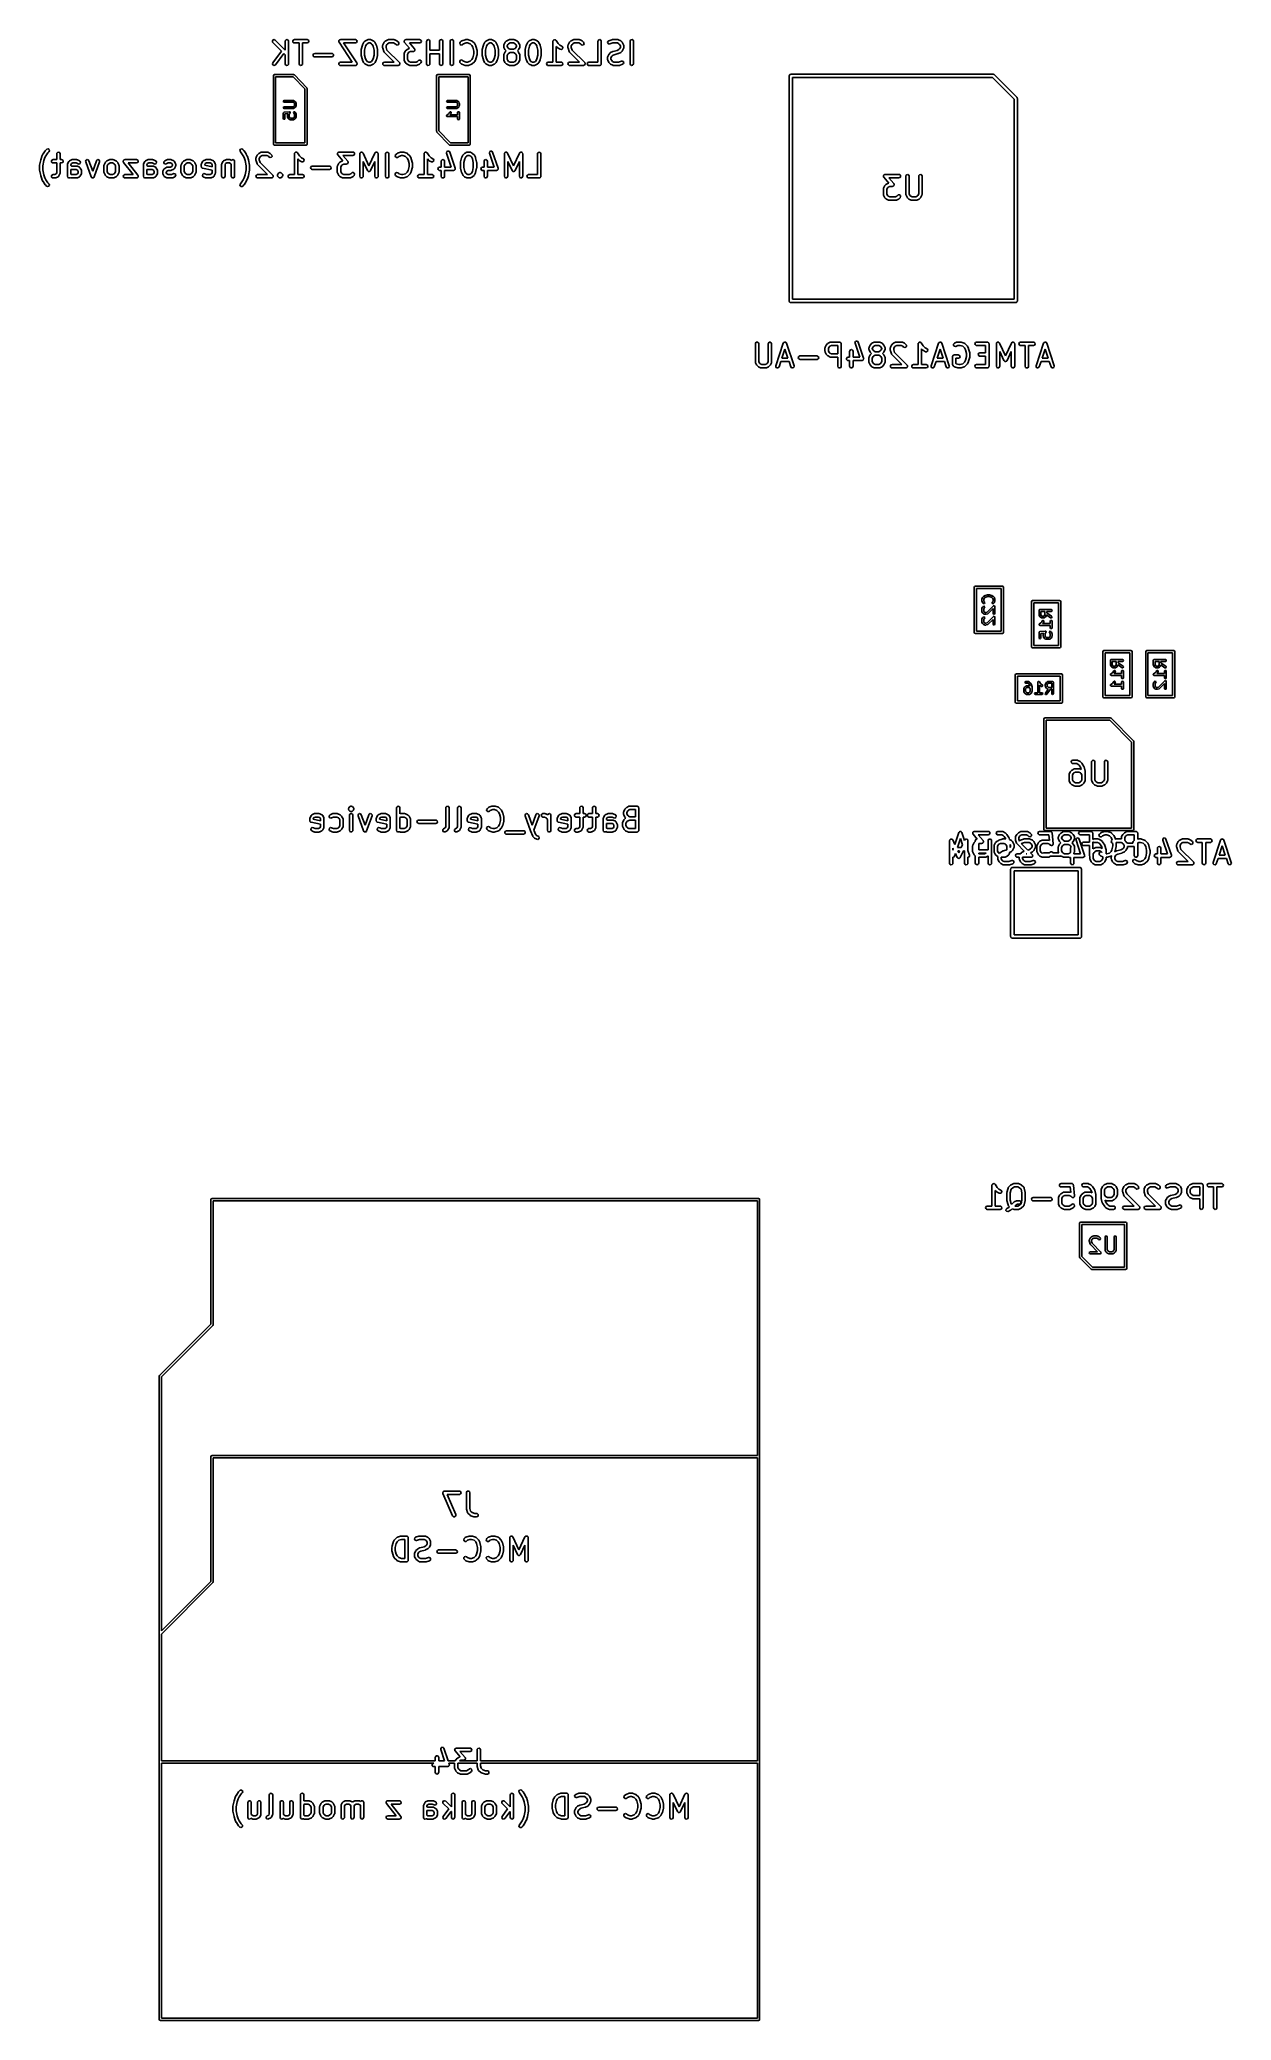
# Model space of a CAD drawing. Extents: x 0.71 to 2.8, y 0.02 to 3.49.
import ezdxf

# ---------------------------------------------------------------- set-up
doc = ezdxf.new("R2010")
doc.units = 0
doc.header["$MEASUREMENT"] = 0
doc.layers.add('BLACK', color=7, linetype='CONTINUOUS')

msp = doc.modelspace()

# ---------------------------------------------------------------- linework, layer by layer
at = {"layer": 'BLACK', "linetype": 'CONTINUOUS'}
for p, q in [((1.12062, 3.48325), (1.12178, 3.4849)), ((1.1208, 3.48124), (1.12062, 3.48325)), ((1.12139, 3.4804), (1.1208, 3.48124)), ((1.13645, 3.46534), (1.12139, 3.4804)), ((1.12178, 3.4849), (1.12373, 3.48543)), ((1.12373, 3.48543), (1.12556, 3.48457)), ((1.12556, 3.48457), (1.14302, 3.46712)), ((1.14302, 3.48249), (1.1432, 3.48349)), ((1.14302, 3.46712), (1.14302, 3.48249)), ((1.1432, 3.48349), (1.1445, 3.48504)), ((1.1445, 3.48504), (1.14649, 3.48539)), ((1.14649, 3.48539), (1.14824, 3.48438)), ((1.14824, 3.48438), (1.14893, 3.48249)), ((1.14893, 3.48249), (1.14893, 3.44311)), ((1.15619, 3.483), (1.1572, 3.48475)), ((1.15654, 3.48101), (1.15619, 3.483)), ((1.15809, 3.47971), (1.15654, 3.48101)), ((1.1572, 3.48475), (1.1591, 3.48544)), ((1.1591, 3.47953), (1.15809, 3.47971)), ((1.1591, 3.48544), (1.18159, 3.48544)), ((1.16739, 3.47953), (1.1591, 3.47953)), ((1.16739, 3.44311), (1.16739, 3.47953)), ((1.18159, 3.47953), (1.1733, 3.47953)), ((1.1733, 3.47953), (1.1733, 3.44311)), ((1.18159, 3.48544), (1.1826, 3.48526)), ((1.18349, 3.48022), (1.18159, 3.47953)), ((1.1826, 3.48526), (1.18415, 3.48396)), ((1.1845, 3.48197), (1.18349, 3.48022)), ((1.18415, 3.48396), (1.1845, 3.48197)), ((1.2368, 3.483), (1.23702, 3.48337)), ((1.23691, 3.48239), (1.2368, 3.483)), ((1.23684, 3.48179), (1.23691, 3.48239)), ((1.23714, 3.48112), (1.23684, 3.48179)), ((1.23702, 3.48337), (1.23707, 3.48379)), ((1.23707, 3.48379), (1.23751, 3.48422)), ((1.23716, 3.48101), (1.23714, 3.48112)), ((1.2372, 3.48097), (1.23716, 3.48101)), ((1.23726, 3.48085), (1.2372, 3.48097)), ((1.26044, 3.44607), (1.23726, 3.48085)), ((1.23751, 3.48422), (1.23781, 3.48475)), ((1.23781, 3.48475), (1.23822, 3.48489)), ((1.23822, 3.48489), (1.23853, 3.48519)), ((1.23853, 3.48519), (1.23914, 3.48523)), ((1.23914, 3.48523), (1.23971, 3.48544)), ((1.23971, 3.48544), (1.26596, 3.48544)), ((1.26596, 3.47953), (1.24523, 3.47953)), ((1.24523, 3.47953), (1.26842, 3.44475)), ((1.26596, 3.48544), (1.26697, 3.48526)), ((1.26786, 3.48022), (1.26596, 3.47953)), ((1.26697, 3.48526), (1.26852, 3.48396)), ((1.26887, 3.48197), (1.26786, 3.48022)), ((1.26852, 3.48396), (1.26887, 3.48197)), ((1.27613, 3.46749), (1.27623, 3.46807)), ((1.27613, 3.45811), (1.27613, 3.46749)), ((1.27622, 3.4682), (1.27809, 3.4757)), ((1.27623, 3.46807), (1.27622, 3.4682)), ((1.27809, 3.4757), (1.2783, 3.47617)), ((1.2783, 3.47617), (1.27832, 3.47631)), ((1.27832, 3.47631), (1.28019, 3.48006)), ((1.28019, 3.48006), (1.28072, 3.48077)), ((1.28072, 3.48077), (1.28074, 3.48082)), ((1.28074, 3.48082), (1.28262, 3.4827)), ((1.28374, 3.47396), (1.28204, 3.46712)), ((1.28204, 3.46712), (1.28204, 3.45848)), ((1.28262, 3.4827), (1.28334, 3.4832)), ((1.28334, 3.4832), (1.28339, 3.48325)), ((1.28339, 3.48325), (1.28714, 3.48513)), ((1.28526, 3.47699), (1.28374, 3.47396)), ((1.28646, 3.47818), (1.28526, 3.47699)), ((1.28915, 3.47953), (1.28646, 3.47818)), ((1.28714, 3.48513), (1.28812, 3.48542)), ((1.28812, 3.48542), (1.28829, 3.48538)), ((1.28829, 3.48538), (1.28846, 3.48544)), ((1.28846, 3.48544), (1.29221, 3.48544)), ((1.29151, 3.47953), (1.28915, 3.47953)), ((1.29421, 3.47818), (1.29151, 3.47953)), ((1.29221, 3.48544), (1.29322, 3.48526)), ((1.29322, 3.48526), (1.29335, 3.48515)), ((1.29335, 3.48515), (1.29353, 3.48513)), ((1.29353, 3.48513), (1.29728, 3.48325)), ((1.2954, 3.47699), (1.29421, 3.47818)), ((1.29692, 3.47396), (1.2954, 3.47699)), ((1.29863, 3.46712), (1.29692, 3.47396)), ((1.29728, 3.48325), (1.29798, 3.48273)), ((1.29798, 3.48273), (1.29804, 3.4827)), ((1.29804, 3.4827), (1.29992, 3.48082)), ((1.29863, 3.45848), (1.29863, 3.46712)), ((1.29992, 3.48082), (1.30042, 3.4801)), ((1.30042, 3.4801), (1.30047, 3.48006)), ((1.30047, 3.48006), (1.30235, 3.47631)), ((1.30235, 3.47631), (1.30249, 3.47582)), ((1.30249, 3.47582), (1.30257, 3.4757)), ((1.30257, 3.4757), (1.30444, 3.4682)), ((1.30444, 3.4682), (1.30449, 3.46762)), ((1.30449, 3.46762), (1.30453, 3.46749)), ((1.30453, 3.46749), (1.30453, 3.45811)), ((1.31362, 3.47499), (1.3138, 3.476)), ((1.31362, 3.47124), (1.31362, 3.47499)), ((1.31365, 3.47118), (1.31362, 3.47124)), ((1.31378, 3.4703), (1.31365, 3.47118)), ((1.31565, 3.46468), (1.31378, 3.4703)), ((1.3138, 3.476), (1.31392, 3.47613)), ((1.31392, 3.47613), (1.31394, 3.47631)), ((1.31394, 3.47631), (1.31581, 3.48006)), ((1.31581, 3.48006), (1.31634, 3.48077)), ((1.31634, 3.48077), (1.31636, 3.48082)), ((1.31636, 3.48082), (1.31824, 3.4827)), ((1.31824, 3.4827), (1.31896, 3.4832)), ((1.31896, 3.4832), (1.31901, 3.48325)), ((1.31901, 3.48325), (1.32276, 3.48513)), ((1.32088, 3.47699), (1.31953, 3.47429)), ((1.31953, 3.47429), (1.31953, 3.47172)), ((1.31953, 3.47172), (1.32103, 3.46721)), ((1.32208, 3.47818), (1.32088, 3.47699)), ((1.32103, 3.46721), (1.34304, 3.4452)), ((1.32477, 3.47953), (1.32208, 3.47818)), ((1.32276, 3.48513), (1.32374, 3.48542)), ((1.32374, 3.48542), (1.32391, 3.48538)), ((1.32391, 3.48538), (1.32408, 3.48544)), ((1.32408, 3.48544), (1.33345, 3.48544)), ((1.33275, 3.47953), (1.32477, 3.47953)), ((1.33545, 3.47818), (1.33275, 3.47953)), ((1.33345, 3.48544), (1.33446, 3.48526)), ((1.33446, 3.48526), (1.3346, 3.48515)), ((1.3346, 3.48515), (1.33477, 3.48513)), ((1.33477, 3.48513), (1.33852, 3.48325)), ((1.33699, 3.47665), (1.33545, 3.47818)), ((1.33882, 3.47579), (1.33699, 3.47665)), ((1.33852, 3.48325), (1.33923, 3.48273)), ((1.34077, 3.47632), (1.33882, 3.47579)), ((1.33923, 3.48273), (1.33929, 3.4827)), ((1.33929, 3.4827), (1.34116, 3.48082)), ((1.34193, 3.47797), (1.34077, 3.47632)), ((1.34116, 3.48082), (1.34175, 3.47998)), ((1.34175, 3.47998), (1.34193, 3.47797)), ((1.35116, 3.483), (1.35128, 3.4832)), ((1.3513, 3.48221), (1.35116, 3.483)), ((1.35128, 3.48344), (1.35178, 3.48406)), ((1.35128, 3.4832), (1.35128, 3.48344)), ((1.35132, 3.48142), (1.3513, 3.48221)), ((1.35149, 3.48113), (1.35132, 3.48142)), ((1.35152, 3.48101), (1.35149, 3.48113)), ((1.35162, 3.48092), (1.35152, 3.48101)), ((1.35185, 3.48054), (1.35162, 3.48092)), ((1.35178, 3.48406), (1.35217, 3.48475)), ((1.36082, 3.4703), (1.35185, 3.48054)), ((1.35217, 3.48475), (1.3524, 3.48483)), ((1.3524, 3.48483), (1.35254, 3.48501)), ((1.35254, 3.48501), (1.35332, 3.48517)), ((1.35332, 3.48517), (1.35407, 3.48544)), ((1.35386, 3.46583), (1.35573, 3.4677)), ((1.35407, 3.48544), (1.37844, 3.48544)), ((1.35573, 3.4677), (1.35646, 3.46821)), ((1.35646, 3.46821), (1.3565, 3.46825)), ((1.3565, 3.46825), (1.36025, 3.47013)), ((1.36025, 3.47013), (1.36082, 3.4703)), ((1.37844, 3.47953), (1.36058, 3.47953)), ((1.36058, 3.47953), (1.36942, 3.46943)), ((1.36942, 3.46943), (1.36965, 3.46905)), ((1.36999, 3.46653), (1.36949, 3.46591)), ((1.36965, 3.46905), (1.36975, 3.46896)), ((1.36975, 3.46896), (1.36977, 3.46884)), ((1.36977, 3.46884), (1.36995, 3.46855)), ((1.36995, 3.46855), (1.36997, 3.46776)), ((1.36997, 3.46776), (1.3701, 3.46697)), ((1.3701, 3.46697), (1.36999, 3.46677)), ((1.36999, 3.46677), (1.36999, 3.46653)), ((1.37844, 3.48544), (1.37945, 3.48526)), ((1.38034, 3.48022), (1.37844, 3.47953)), ((1.37945, 3.48526), (1.381, 3.48396)), ((1.38135, 3.48197), (1.38034, 3.48022)), ((1.381, 3.48396), (1.38135, 3.48197)), ((1.39049, 3.48249), (1.39067, 3.48349)), ((1.39049, 3.44311), (1.39049, 3.48249)), ((1.39067, 3.48349), (1.39197, 3.48504)), ((1.39197, 3.48504), (1.39396, 3.48539)), ((1.39396, 3.48539), (1.3957, 3.48438)), ((1.3957, 3.48438), (1.3964, 3.48249)), ((1.3964, 3.48249), (1.3964, 3.46669)), ((1.3964, 3.46669), (1.41299, 3.46669)), ((1.41299, 3.48249), (1.41317, 3.48349)), ((1.41299, 3.46669), (1.41299, 3.48249)), ((1.41317, 3.48349), (1.41446, 3.48504)), ((1.41446, 3.48504), (1.41645, 3.48539)), ((1.41645, 3.48539), (1.4182, 3.48438)), ((1.4182, 3.48438), (1.41889, 3.48249)), ((1.41889, 3.48249), (1.41889, 3.44311)), ((1.43174, 3.48249), (1.43191, 3.48349)), ((1.43174, 3.44311), (1.43174, 3.48249)), ((1.43191, 3.48349), (1.43321, 3.48504)), ((1.43321, 3.48504), (1.4352, 3.48539)), ((1.4352, 3.48539), (1.43695, 3.48438)), ((1.43695, 3.48438), (1.43764, 3.48249)), ((1.43764, 3.48249), (1.43764, 3.44311)), ((1.44862, 3.47899), (1.44947, 3.48082)), ((1.44914, 3.47704), (1.44862, 3.47899)), ((1.4508, 3.47588), (1.44914, 3.47704)), ((1.44947, 3.48082), (1.45135, 3.4827)), ((1.45281, 3.47606), (1.4508, 3.47588)), ((1.45135, 3.4827), (1.45219, 3.48329)), ((1.45219, 3.48329), (1.45236, 3.4833)), ((1.45236, 3.4833), (1.4525, 3.48341)), ((1.4525, 3.48341), (1.45813, 3.48529)), ((1.45365, 3.47665), (1.45281, 3.47606)), ((1.45503, 3.47803), (1.45365, 3.47665)), ((1.45954, 3.47953), (1.45503, 3.47803)), ((1.45813, 3.48529), (1.459, 3.48542)), ((1.459, 3.48542), (1.45906, 3.48544)), ((1.45906, 3.48544), (1.46281, 3.48544)), ((1.46233, 3.47953), (1.45954, 3.47953)), ((1.46684, 3.47803), (1.46233, 3.47953)), ((1.46281, 3.48544), (1.46368, 3.48528)), ((1.46368, 3.48528), (1.46374, 3.48529)), ((1.46374, 3.48529), (1.46937, 3.48341)), ((1.46976, 3.47511), (1.46684, 3.47803)), ((1.46937, 3.48341), (1.47027, 3.48292)), ((1.47127, 3.47208), (1.46976, 3.47511)), ((1.47027, 3.48292), (1.47036, 3.48277)), ((1.47036, 3.48277), (1.47052, 3.4827)), ((1.47052, 3.4827), (1.47427, 3.47895)), ((1.47298, 3.46525), (1.47127, 3.47208)), ((1.47427, 3.47895), (1.47478, 3.47823)), ((1.47478, 3.47823), (1.47482, 3.47818)), ((1.47482, 3.47818), (1.4767, 3.47443)), ((1.4767, 3.47443), (1.47684, 3.47394)), ((1.47684, 3.47394), (1.47692, 3.47383)), ((1.47692, 3.47383), (1.4788, 3.46633)), ((1.4788, 3.46633), (1.47884, 3.46574)), ((1.48798, 3.46749), (1.48808, 3.46807)), ((1.48798, 3.45811), (1.48798, 3.46749)), ((1.48807, 3.4682), (1.48994, 3.4757)), ((1.48808, 3.46807), (1.48807, 3.4682)), ((1.48994, 3.4757), (1.49015, 3.47617)), ((1.49015, 3.47617), (1.49016, 3.47631)), ((1.49016, 3.47631), (1.49204, 3.48006)), ((1.49204, 3.48006), (1.49257, 3.48077)), ((1.49257, 3.48077), (1.49259, 3.48082)), ((1.49259, 3.48082), (1.49447, 3.4827)), ((1.49559, 3.47396), (1.49388, 3.46712)), ((1.49388, 3.46712), (1.49388, 3.45848)), ((1.49447, 3.4827), (1.49519, 3.4832)), ((1.49519, 3.4832), (1.49523, 3.48325)), ((1.49523, 3.48325), (1.49898, 3.48513)), ((1.49711, 3.47699), (1.49559, 3.47396)), ((1.4983, 3.47818), (1.49711, 3.47699)), ((1.501, 3.47953), (1.4983, 3.47818)), ((1.49898, 3.48513), (1.49997, 3.48542)), ((1.49997, 3.48542), (1.50014, 3.48538)), ((1.50014, 3.48538), (1.5003, 3.48544)), ((1.5003, 3.48544), (1.50405, 3.48544)), ((1.50336, 3.47953), (1.501, 3.47953)), ((1.50605, 3.47818), (1.50336, 3.47953)), ((1.50405, 3.48544), (1.50506, 3.48526)), ((1.50506, 3.48526), (1.5052, 3.48515)), ((1.5052, 3.48515), (1.50537, 3.48513)), ((1.50537, 3.48513), (1.50912, 3.48325)), ((1.50725, 3.47699), (1.50605, 3.47818)), ((1.50877, 3.47396), (1.50725, 3.47699)), ((1.51048, 3.46712), (1.50877, 3.47396)), ((1.50912, 3.48325), (1.50983, 3.48273)), ((1.50983, 3.48273), (1.50989, 3.4827)), ((1.50989, 3.4827), (1.51177, 3.48082)), ((1.51048, 3.45848), (1.51048, 3.46712)), ((1.51177, 3.48082), (1.51227, 3.4801)), ((1.51227, 3.4801), (1.51232, 3.48006)), ((1.51232, 3.48006), (1.51419, 3.47631)), ((1.51419, 3.47631), (1.51434, 3.47582)), ((1.51434, 3.47582), (1.51442, 3.4757)), ((1.51442, 3.4757), (1.51629, 3.4682)), ((1.51629, 3.4682), (1.51633, 3.46762)), ((1.51633, 3.46762), (1.51638, 3.46749)), ((1.51638, 3.46749), (1.51638, 3.45811)), ((1.52547, 3.47499), (1.52565, 3.476)), ((1.52547, 3.47311), (1.52547, 3.47499)), ((1.52553, 3.47295), (1.52547, 3.47311)), ((1.52549, 3.47277), (1.52553, 3.47295)), ((1.52579, 3.47179), (1.52549, 3.47277)), ((1.52565, 3.476), (1.52576, 3.47613)), ((1.52576, 3.47613), (1.52579, 3.47631)), ((1.52579, 3.47631), (1.52766, 3.48006)), ((1.52766, 3.46804), (1.52579, 3.47179)), ((1.52766, 3.48006), (1.52819, 3.48077)), ((1.52771, 3.468), (1.52766, 3.46804)), ((1.52821, 3.46727), (1.52771, 3.468)), ((1.52819, 3.48077), (1.52821, 3.48082)), ((1.52821, 3.48082), (1.53009, 3.4827)), ((1.52987, 3.46561), (1.52821, 3.46727)), ((1.53009, 3.4827), (1.53081, 3.4832)), ((1.53081, 3.4832), (1.53086, 3.48325)), ((1.53086, 3.48325), (1.5346, 3.48513)), ((1.53273, 3.47699), (1.53138, 3.47429)), ((1.53138, 3.47429), (1.53138, 3.47381)), ((1.53138, 3.47381), (1.53273, 3.47111)), ((1.53392, 3.47818), (1.53273, 3.47699)), ((1.53273, 3.47111), (1.53392, 3.46991)), ((1.53662, 3.47953), (1.53392, 3.47818)), ((1.53392, 3.46991), (1.53662, 3.46856)), ((1.5346, 3.48513), (1.53559, 3.48542)), ((1.53559, 3.48542), (1.53576, 3.48538)), ((1.53576, 3.48538), (1.53593, 3.48544)), ((1.53593, 3.48544), (1.54342, 3.48544)), ((1.54273, 3.47953), (1.53662, 3.47953)), ((1.53662, 3.46856), (1.54273, 3.46856)), ((1.54542, 3.47818), (1.54273, 3.47953)), ((1.54273, 3.46856), (1.54542, 3.46991)), ((1.54342, 3.48544), (1.54443, 3.48526)), ((1.54443, 3.48526), (1.54457, 3.48515)), ((1.54457, 3.48515), (1.54474, 3.48513)), ((1.54474, 3.48513), (1.54849, 3.48325)), ((1.54662, 3.47699), (1.54542, 3.47818)), ((1.54542, 3.46991), (1.54662, 3.47111)), ((1.54797, 3.47429), (1.54662, 3.47699)), ((1.54662, 3.47111), (1.54797, 3.47381)), ((1.54797, 3.47381), (1.54797, 3.47429)), ((1.54849, 3.48325), (1.5492, 3.48273)), ((1.5492, 3.48273), (1.54926, 3.4827)), ((1.54926, 3.4827), (1.55114, 3.48082)), ((1.55114, 3.46727), (1.54947, 3.46561)), ((1.55114, 3.48082), (1.55164, 3.4801)), ((1.55116, 3.46733), (1.55114, 3.46727)), ((1.55169, 3.46804), (1.55116, 3.46733)), ((1.55164, 3.4801), (1.55169, 3.48006)), ((1.55169, 3.48006), (1.55356, 3.47631)), ((1.55356, 3.47179), (1.55169, 3.46804)), ((1.55356, 3.47631), (1.55386, 3.47532)), ((1.55358, 3.47197), (1.55356, 3.47179)), ((1.5537, 3.4721), (1.55358, 3.47197)), ((1.55388, 3.47311), (1.5537, 3.4721)), ((1.55386, 3.47532), (1.55382, 3.47515)), ((1.55382, 3.47515), (1.55388, 3.47499)), ((1.55388, 3.47499), (1.55388, 3.47311)), ((1.56297, 3.46749), (1.56307, 3.46807)), ((1.56297, 3.45811), (1.56297, 3.46749)), ((1.56306, 3.4682), (1.56493, 3.4757)), ((1.56307, 3.46807), (1.56306, 3.4682)), ((1.56493, 3.4757), (1.56514, 3.47617)), ((1.56514, 3.47617), (1.56516, 3.47631)), ((1.56516, 3.47631), (1.56703, 3.48006)), ((1.56703, 3.48006), (1.56756, 3.48077)), ((1.56756, 3.48077), (1.56758, 3.48082)), ((1.56758, 3.48082), (1.56946, 3.4827)), ((1.57058, 3.47396), (1.56887, 3.46712)), ((1.56887, 3.46712), (1.56887, 3.45848)), ((1.56946, 3.4827), (1.57018, 3.4832)), ((1.57018, 3.4832), (1.57023, 3.48325)), ((1.57023, 3.48325), (1.57397, 3.48513)), ((1.5721, 3.47699), (1.57058, 3.47396)), ((1.57329, 3.47818), (1.5721, 3.47699)), ((1.57599, 3.47953), (1.57329, 3.47818)), ((1.57397, 3.48513), (1.57496, 3.48542)), ((1.57496, 3.48542), (1.57513, 3.48538)), ((1.57513, 3.48538), (1.5753, 3.48544)), ((1.5753, 3.48544), (1.57904, 3.48544)), ((1.57835, 3.47953), (1.57599, 3.47953)), ((1.58105, 3.47818), (1.57835, 3.47953)), ((1.57904, 3.48544), (1.58005, 3.48526)), ((1.58005, 3.48526), (1.58019, 3.48515)), ((1.58019, 3.48515), (1.58037, 3.48513)), ((1.58037, 3.48513), (1.58411, 3.48325)), ((1.58224, 3.47699), (1.58105, 3.47818)), ((1.58376, 3.47396), (1.58224, 3.47699)), ((1.58547, 3.46712), (1.58376, 3.47396)), ((1.58411, 3.48325), (1.58482, 3.48273)), ((1.58482, 3.48273), (1.58488, 3.4827)), ((1.58488, 3.4827), (1.58676, 3.48082)), ((1.58547, 3.45848), (1.58547, 3.46712)), ((1.58676, 3.48082), (1.58726, 3.4801)), ((1.58726, 3.4801), (1.58731, 3.48006)), ((1.58731, 3.48006), (1.58918, 3.47631)), ((1.58918, 3.47631), (1.58933, 3.47582)), ((1.58933, 3.47582), (1.58941, 3.4757)), ((1.58941, 3.4757), (1.59128, 3.4682)), ((1.59128, 3.4682), (1.59132, 3.46762)), ((1.59132, 3.46762), (1.59137, 3.46749)), ((1.59137, 3.46749), (1.59137, 3.45811)), ((1.61171, 3.48249), (1.61189, 3.48349)), ((1.61171, 3.44607), (1.61171, 3.48249)), ((1.61189, 3.48349), (1.612, 3.48362)), ((1.612, 3.48362), (1.61202, 3.48379)), ((1.61202, 3.48379), (1.61264, 3.48439)), ((1.61264, 3.48439), (1.61319, 3.48504)), ((1.61319, 3.48504), (1.61336, 3.48507)), ((1.61336, 3.48507), (1.61348, 3.48519)), ((1.61348, 3.48519), (1.61433, 3.48524)), ((1.61433, 3.48524), (1.61518, 3.48539)), ((1.61518, 3.48539), (1.61533, 3.48531)), ((1.61533, 3.48531), (1.61549, 3.48532)), ((1.61549, 3.48532), (1.61618, 3.48481)), ((1.61618, 3.48481), (1.61693, 3.48438)), ((1.61693, 3.48438), (1.61699, 3.48422)), ((1.61699, 3.48422), (1.61712, 3.48412)), ((1.61712, 3.48412), (1.62071, 3.47874)), ((1.62008, 3.47102), (1.61762, 3.47348)), ((1.61762, 3.47348), (1.61762, 3.44607)), ((1.62013, 3.471), (1.62008, 3.47102)), ((1.62084, 3.47047), (1.62013, 3.471)), ((1.62071, 3.47874), (1.62391, 3.47554)), ((1.62459, 3.4686), (1.62084, 3.47047)), ((1.62391, 3.47554), (1.62723, 3.47388)), ((1.6266, 3.46836), (1.62459, 3.4686)), ((1.62829, 3.46948), (1.6266, 3.46836)), ((1.62723, 3.47388), (1.62806, 3.47327)), ((1.62806, 3.47327), (1.62886, 3.47141)), ((1.62886, 3.47141), (1.62829, 3.46948)), ((1.63796, 3.47499), (1.63814, 3.476)), ((1.63796, 3.47124), (1.63796, 3.47499)), ((1.63798, 3.47118), (1.63796, 3.47124)), ((1.63811, 3.4703), (1.63798, 3.47118)), ((1.63999, 3.46468), (1.63811, 3.4703)), ((1.63814, 3.476), (1.63825, 3.47613)), ((1.63825, 3.47613), (1.63827, 3.47631)), ((1.63827, 3.47631), (1.64015, 3.48006)), ((1.64015, 3.48006), (1.64067, 3.48077)), ((1.64067, 3.48077), (1.6407, 3.48082)), ((1.6407, 3.48082), (1.64257, 3.4827)), ((1.64257, 3.4827), (1.6433, 3.4832)), ((1.6433, 3.4832), (1.64334, 3.48325)), ((1.64334, 3.48325), (1.64709, 3.48513)), ((1.64521, 3.47699), (1.64386, 3.47429)), ((1.64386, 3.47429), (1.64386, 3.47172)), ((1.64386, 3.47172), (1.64537, 3.46721)), ((1.64641, 3.47818), (1.64521, 3.47699)), ((1.64537, 3.46721), (1.66737, 3.4452)), ((1.64911, 3.47953), (1.64641, 3.47818)), ((1.64709, 3.48513), (1.64807, 3.48542)), ((1.64807, 3.48542), (1.64825, 3.48538)), ((1.64825, 3.48538), (1.64841, 3.48544)), ((1.64841, 3.48544), (1.65778, 3.48544)), ((1.65709, 3.47953), (1.64911, 3.47953)), ((1.65979, 3.47818), (1.65709, 3.47953)), ((1.65778, 3.48544), (1.65879, 3.48526)), ((1.65879, 3.48526), (1.65893, 3.48515)), ((1.65893, 3.48515), (1.65911, 3.48513)), ((1.65911, 3.48513), (1.66286, 3.48325)), ((1.66132, 3.47665), (1.65979, 3.47818)), ((1.66315, 3.47579), (1.66132, 3.47665)), ((1.66286, 3.48325), (1.66356, 3.48273)), ((1.6651, 3.47632), (1.66315, 3.47579)), ((1.66356, 3.48273), (1.66362, 3.4827)), ((1.66362, 3.4827), (1.6655, 3.48082)), ((1.66626, 3.47797), (1.6651, 3.47632)), ((1.6655, 3.48082), (1.66609, 3.47998)), ((1.66609, 3.47998), (1.66626, 3.47797)), ((1.69045, 3.48249), (1.69063, 3.48349)), ((1.69045, 3.44607), (1.69045, 3.48249)), ((1.69063, 3.48349), (1.69193, 3.48504)), ((1.69193, 3.48504), (1.69392, 3.48539)), ((1.69392, 3.48539), (1.69567, 3.48438)), ((1.69567, 3.48438), (1.69636, 3.48249)), ((1.69636, 3.48249), (1.69636, 3.44311)), ((1.70736, 3.48018), (1.70776, 3.48216)), ((1.70832, 3.4784), (1.70736, 3.48018)), ((1.70776, 3.48216), (1.70934, 3.48341)), ((1.7102, 3.47766), (1.70832, 3.4784)), ((1.70934, 3.48341), (1.71497, 3.48529)), ((1.71121, 3.47781), (1.7102, 3.47766)), ((1.71638, 3.47953), (1.71121, 3.47781)), ((1.71497, 3.48529), (1.71584, 3.48542)), ((1.71584, 3.48542), (1.7159, 3.48544)), ((1.7159, 3.48544), (1.72528, 3.48544)), ((1.72458, 3.47953), (1.71638, 3.47953)), ((1.71706, 3.46473), (1.72425, 3.46652)), ((1.72425, 3.46652), (1.72728, 3.46804)), ((1.72728, 3.47818), (1.72458, 3.47953)), ((1.72528, 3.48544), (1.72629, 3.48526)), ((1.72629, 3.48526), (1.72642, 3.48515)), ((1.72642, 3.48515), (1.7266, 3.48513)), ((1.7266, 3.48513), (1.73035, 3.48325)), ((1.72847, 3.47699), (1.72728, 3.47818)), ((1.72728, 3.46804), (1.72847, 3.46924)), ((1.72982, 3.47429), (1.72847, 3.47699)), ((1.72847, 3.46924), (1.72982, 3.47193)), ((1.72982, 3.47193), (1.72982, 3.47429)), ((1.73035, 3.48325), (1.73106, 3.48273)), ((1.73106, 3.48273), (1.73111, 3.4827)), ((1.73111, 3.4827), (1.73299, 3.48082)), ((1.73299, 3.48082), (1.73349, 3.4801)), ((1.73354, 3.46617), (1.73302, 3.46546)), ((1.73349, 3.4801), (1.73354, 3.48006)), ((1.73354, 3.48006), (1.73542, 3.47631)), ((1.73542, 3.46992), (1.73354, 3.46617)), ((1.73542, 3.47631), (1.73571, 3.47532)), ((1.73544, 3.47009), (1.73542, 3.46992)), ((1.73555, 3.47023), (1.73544, 3.47009)), ((1.73573, 3.47124), (1.73555, 3.47023)), ((1.73571, 3.47532), (1.73567, 3.47515)), ((1.73567, 3.47515), (1.73573, 3.47499)), ((1.73573, 3.47499), (1.73573, 3.47124)), ((1.7467, 3.48249), (1.74687, 3.48349)), ((1.7467, 3.44311), (1.7467, 3.48249)), ((1.74687, 3.48349), (1.74817, 3.48504)), ((1.74817, 3.48504), (1.75016, 3.48539)), ((1.75016, 3.48539), (1.75191, 3.48438)), ((1.75191, 3.48438), (1.7526, 3.48249)), ((1.7526, 3.48249), (1.7526, 3.44311)), ((1.12053, 3.44295), (1.12111, 3.44489)), ((1.12132, 3.4411), (1.12053, 3.44295)), ((1.12111, 3.44489), (1.13645, 3.46534)), ((1.12312, 3.44018), (1.12132, 3.4411)), ((1.12509, 3.44064), (1.12312, 3.44018)), ((1.12584, 3.44134), (1.12509, 3.44064)), ((1.14067, 3.46112), (1.12584, 3.44134)), ((1.14302, 3.45876), (1.14067, 3.46112)), ((1.14302, 3.44311), (1.14302, 3.45876)), ((1.14371, 3.44122), (1.14302, 3.44311)), ((1.14546, 3.44021), (1.14371, 3.44122)), ((1.14745, 3.44056), (1.14546, 3.44021)), ((1.14875, 3.44211), (1.14745, 3.44056)), ((1.14893, 3.44311), (1.14875, 3.44211)), ((1.16808, 3.44122), (1.16739, 3.44311)), ((1.16983, 3.44021), (1.16808, 3.44122)), ((1.17182, 3.44056), (1.16983, 3.44021)), ((1.17312, 3.44211), (1.17182, 3.44056)), ((1.1733, 3.44311), (1.17312, 3.44211)), ((1.19181, 3.45863), (1.19282, 3.46037)), ((1.19216, 3.45664), (1.19181, 3.45863)), ((1.19371, 3.45534), (1.19216, 3.45664)), ((1.19282, 3.46037), (1.19472, 3.46107)), ((1.19472, 3.45516), (1.19371, 3.45534)), ((1.19472, 3.46107), (1.22471, 3.46107)), ((1.22471, 3.45516), (1.19472, 3.45516)), ((1.22471, 3.46107), (1.22572, 3.46089)), ((1.22661, 3.45585), (1.22471, 3.45516)), ((1.22572, 3.46089), (1.22727, 3.45959)), ((1.22762, 3.4576), (1.22661, 3.45585)), ((1.22727, 3.45959), (1.22762, 3.4576)), ((1.2368, 3.44363), (1.23781, 3.44538)), ((1.23716, 3.44164), (1.2368, 3.44363)), ((1.2387, 3.44034), (1.23716, 3.44164)), ((1.23781, 3.44538), (1.23971, 3.44607)), ((1.23971, 3.44016), (1.2387, 3.44034)), ((1.23971, 3.44607), (1.26044, 3.44607)), ((1.26596, 3.44016), (1.23971, 3.44016)), ((1.26653, 3.44037), (1.26596, 3.44016)), ((1.26715, 3.44041), (1.26653, 3.44037)), ((1.26745, 3.44071), (1.26715, 3.44041)), ((1.26786, 3.44085), (1.26745, 3.44071)), ((1.26816, 3.44138), (1.26786, 3.44085)), ((1.26861, 3.44181), (1.26816, 3.44138)), ((1.26842, 3.44475), (1.26847, 3.44463)), ((1.26847, 3.44463), (1.26852, 3.44459)), ((1.26852, 3.44459), (1.26854, 3.44448)), ((1.26854, 3.44448), (1.26883, 3.44381)), ((1.26865, 3.44223), (1.26861, 3.44181)), ((1.26887, 3.4426), (1.26865, 3.44223)), ((1.26883, 3.44381), (1.26876, 3.44321)), ((1.26876, 3.44321), (1.26887, 3.4426)), ((1.27618, 3.45798), (1.27613, 3.45811)), ((1.27622, 3.4574), (1.27618, 3.45798)), ((1.27809, 3.4499), (1.27622, 3.4574)), ((1.27817, 3.44978), (1.27809, 3.4499)), ((1.27832, 3.44929), (1.27817, 3.44978)), ((1.28019, 3.44554), (1.27832, 3.44929)), ((1.28024, 3.4455), (1.28019, 3.44554)), ((1.28074, 3.44478), (1.28024, 3.4455)), ((1.28262, 3.4429), (1.28074, 3.44478)), ((1.28204, 3.45848), (1.28374, 3.45164)), ((1.28268, 3.44287), (1.28262, 3.4429)), ((1.28339, 3.44235), (1.28268, 3.44287)), ((1.28714, 3.44047), (1.28339, 3.44235)), ((1.28374, 3.45164), (1.28526, 3.44861)), ((1.28526, 3.44861), (1.28646, 3.44742)), ((1.28646, 3.44742), (1.28915, 3.44607)), ((1.28731, 3.44045), (1.28714, 3.44047)), ((1.28745, 3.44034), (1.28731, 3.44045)), ((1.28846, 3.44016), (1.28745, 3.44034)), ((1.29221, 3.44016), (1.28846, 3.44016)), ((1.28915, 3.44607), (1.29151, 3.44607)), ((1.29151, 3.44607), (1.29421, 3.44742)), ((1.29237, 3.44022), (1.29221, 3.44016)), ((1.29254, 3.44018), (1.29237, 3.44022)), ((1.29353, 3.44047), (1.29254, 3.44018)), ((1.29728, 3.44235), (1.29353, 3.44047)), ((1.29421, 3.44742), (1.2954, 3.44861)), ((1.2954, 3.44861), (1.29692, 3.45164)), ((1.29692, 3.45164), (1.29863, 3.45848)), ((1.29732, 3.4424), (1.29728, 3.44235)), ((1.29804, 3.4429), (1.29732, 3.4424)), ((1.29992, 3.44478), (1.29804, 3.4429)), ((1.29995, 3.44483), (1.29992, 3.44478)), ((1.30047, 3.44554), (1.29995, 3.44483)), ((1.30235, 3.44929), (1.30047, 3.44554)), ((1.30236, 3.44943), (1.30235, 3.44929)), ((1.30257, 3.4499), (1.30236, 3.44943)), ((1.30444, 3.4574), (1.30257, 3.4499)), ((1.30453, 3.45811), (1.30443, 3.45753)), ((1.30443, 3.45753), (1.30444, 3.4574)), ((1.31367, 3.44363), (1.31468, 3.44538)), ((1.31402, 3.44164), (1.31367, 3.44363)), ((1.31557, 3.44034), (1.31402, 3.44164)), ((1.31468, 3.44538), (1.31658, 3.44607)), ((1.31658, 3.44016), (1.31557, 3.44034)), ((1.31576, 3.46454), (1.31565, 3.46468)), ((1.31578, 3.46436), (1.31576, 3.46454)), ((1.31636, 3.46352), (1.31578, 3.46436)), ((1.33382, 3.44607), (1.31636, 3.46352)), ((1.31658, 3.44607), (1.33382, 3.44607)), ((1.34095, 3.44016), (1.31658, 3.44016)), ((1.34178, 3.44047), (1.34095, 3.44016)), ((1.34264, 3.4407), (1.34178, 3.44047)), ((1.34272, 3.44081), (1.34264, 3.4407)), ((1.34285, 3.44085), (1.34272, 3.44081)), ((1.34329, 3.44162), (1.34285, 3.44085)), ((1.34304, 3.4452), (1.34341, 3.44467)), ((1.3438, 3.44235), (1.34329, 3.44162)), ((1.34341, 3.44467), (1.34351, 3.44459)), ((1.34351, 3.44459), (1.34352, 3.44451)), ((1.34352, 3.44451), (1.34363, 3.44436)), ((1.34363, 3.44436), (1.3437, 3.44348)), ((1.3437, 3.44348), (1.34386, 3.4426)), ((1.34386, 3.4426), (1.34379, 3.44249)), ((1.34379, 3.44249), (1.3438, 3.44235)), ((1.35112, 3.45999), (1.3513, 3.461)), ((1.35112, 3.45061), (1.35112, 3.45999)), ((1.35118, 3.45045), (1.35112, 3.45061)), ((1.35114, 3.45028), (1.35118, 3.45045)), ((1.35143, 3.44929), (1.35114, 3.45028)), ((1.3513, 3.461), (1.35141, 3.46113)), ((1.35141, 3.46113), (1.35143, 3.46131)), ((1.35143, 3.46131), (1.35331, 3.46506)), ((1.35331, 3.44554), (1.35143, 3.44929)), ((1.35331, 3.46506), (1.35383, 3.46577)), ((1.35335, 3.4455), (1.35331, 3.44554)), ((1.35386, 3.44478), (1.35335, 3.4455)), ((1.35383, 3.46577), (1.35386, 3.46583)), ((1.35573, 3.4429), (1.35386, 3.44478)), ((1.35579, 3.44287), (1.35573, 3.4429)), ((1.3565, 3.44235), (1.35579, 3.44287)), ((1.36025, 3.44047), (1.3565, 3.44235)), ((1.35837, 3.46199), (1.35703, 3.45929)), ((1.35703, 3.45929), (1.35703, 3.45131)), ((1.35703, 3.45131), (1.35837, 3.44861)), ((1.35957, 3.46319), (1.35837, 3.46199)), ((1.35837, 3.44861), (1.35957, 3.44742)), ((1.36227, 3.46453), (1.35957, 3.46319)), ((1.35957, 3.44742), (1.36227, 3.44607)), ((1.36043, 3.44045), (1.36025, 3.44047)), ((1.36056, 3.44034), (1.36043, 3.44045)), ((1.36157, 3.44016), (1.36056, 3.44034)), ((1.37282, 3.44016), (1.36157, 3.44016)), ((1.3672, 3.46453), (1.36227, 3.46453)), ((1.36227, 3.44607), (1.37212, 3.44607)), ((1.36794, 3.46481), (1.3672, 3.46453)), ((1.36873, 3.46496), (1.36794, 3.46481)), ((1.36887, 3.46514), (1.36873, 3.46496)), ((1.36909, 3.46522), (1.36887, 3.46514)), ((1.36949, 3.46591), (1.36909, 3.46522)), ((1.37212, 3.44607), (1.37482, 3.44742)), ((1.37299, 3.44022), (1.37282, 3.44016)), ((1.37316, 3.44018), (1.37299, 3.44022)), ((1.37414, 3.44047), (1.37316, 3.44018)), ((1.37789, 3.44235), (1.37414, 3.44047)), ((1.37482, 3.44742), (1.37636, 3.44895)), ((1.37636, 3.44895), (1.3772, 3.44954)), ((1.3772, 3.44954), (1.37921, 3.44972)), ((1.37793, 3.4424), (1.37789, 3.44235)), ((1.37866, 3.4429), (1.37793, 3.4424)), ((1.38053, 3.44478), (1.37866, 3.4429)), ((1.37921, 3.44972), (1.38086, 3.44856)), ((1.38139, 3.44661), (1.38053, 3.44478)), ((1.38086, 3.44856), (1.38139, 3.44661)), ((1.39118, 3.44122), (1.39049, 3.44311)), ((1.39293, 3.44021), (1.39118, 3.44122)), ((1.39492, 3.44056), (1.39293, 3.44021)), ((1.39622, 3.44211), (1.39492, 3.44056)), ((1.3964, 3.44311), (1.39622, 3.44211)), ((1.41299, 3.46078), (1.3964, 3.46078)), ((1.3964, 3.46078), (1.3964, 3.44311)), ((1.41299, 3.44311), (1.41299, 3.46078)), ((1.41368, 3.44122), (1.41299, 3.44311)), ((1.41543, 3.44021), (1.41368, 3.44122)), ((1.41742, 3.44056), (1.41543, 3.44021)), ((1.41871, 3.44211), (1.41742, 3.44056)), ((1.41889, 3.44311), (1.41871, 3.44211)), ((1.43243, 3.44122), (1.43174, 3.44311)), ((1.43418, 3.44021), (1.43243, 3.44122)), ((1.43616, 3.44056), (1.43418, 3.44021)), ((1.43746, 3.44211), (1.43616, 3.44056)), ((1.43764, 3.44311), (1.43746, 3.44211)), ((1.44871, 3.44763), (1.44987, 3.44928)), ((1.44888, 3.44562), (1.44871, 3.44763)), ((1.44947, 3.44478), (1.44888, 3.44562)), ((1.45135, 3.4429), (1.44947, 3.44478)), ((1.44987, 3.44928), (1.45182, 3.44981)), ((1.45151, 3.44283), (1.45135, 3.4429)), ((1.4516, 3.44268), (1.45151, 3.44283)), ((1.4525, 3.44219), (1.4516, 3.44268)), ((1.45182, 3.44981), (1.45365, 3.44895)), ((1.45813, 3.44031), (1.4525, 3.44219)), ((1.45365, 3.44895), (1.45503, 3.44757)), ((1.45503, 3.44757), (1.45954, 3.44607)), ((1.45819, 3.44032), (1.45813, 3.44031)), ((1.45906, 3.44016), (1.45819, 3.44032)), ((1.46281, 3.44016), (1.45906, 3.44016)), ((1.45954, 3.44607), (1.46233, 3.44607)), ((1.46233, 3.44607), (1.46684, 3.44757)), ((1.46287, 3.44018), (1.46281, 3.44016)), ((1.46374, 3.44031), (1.46287, 3.44018)), ((1.46937, 3.44219), (1.46374, 3.44031)), ((1.46684, 3.44757), (1.46976, 3.45049)), ((1.46951, 3.4423), (1.46937, 3.44219)), ((1.46968, 3.44231), (1.46951, 3.4423)), ((1.47052, 3.4429), (1.46968, 3.44231)), ((1.46976, 3.45049), (1.47127, 3.45352)), ((1.47427, 3.44665), (1.47052, 3.4429)), ((1.47127, 3.45352), (1.47298, 3.46035)), ((1.47298, 3.46035), (1.47298, 3.46525)), ((1.4743, 3.44671), (1.47427, 3.44665)), ((1.47482, 3.44742), (1.4743, 3.44671)), ((1.4767, 3.45117), (1.47482, 3.44742)), ((1.47671, 3.45131), (1.4767, 3.45117)), ((1.47692, 3.45177), (1.47671, 3.45131)), ((1.4788, 3.45927), (1.47692, 3.45177)), ((1.47889, 3.45999), (1.47878, 3.45941)), ((1.47878, 3.45941), (1.4788, 3.45927)), ((1.47884, 3.46574), (1.47889, 3.46561)), ((1.47889, 3.46561), (1.47889, 3.45999)), ((1.48802, 3.45798), (1.48798, 3.45811)), ((1.48807, 3.4574), (1.48802, 3.45798)), ((1.48994, 3.4499), (1.48807, 3.4574)), ((1.49002, 3.44978), (1.48994, 3.4499)), ((1.49016, 3.44929), (1.49002, 3.44978)), ((1.49204, 3.44554), (1.49016, 3.44929)), ((1.49209, 3.4455), (1.49204, 3.44554)), ((1.49259, 3.44478), (1.49209, 3.4455)), ((1.49447, 3.4429), (1.49259, 3.44478)), ((1.49388, 3.45848), (1.49559, 3.45164)), ((1.49453, 3.44287), (1.49447, 3.4429)), ((1.49523, 3.44235), (1.49453, 3.44287)), ((1.49898, 3.44047), (1.49523, 3.44235)), ((1.49559, 3.45164), (1.49711, 3.44861)), ((1.49711, 3.44861), (1.4983, 3.44742)), ((1.4983, 3.44742), (1.501, 3.44607)), ((1.49916, 3.44045), (1.49898, 3.44047)), ((1.49929, 3.44034), (1.49916, 3.44045)), ((1.5003, 3.44016), (1.49929, 3.44034)), ((1.50405, 3.44016), (1.5003, 3.44016)), ((1.501, 3.44607), (1.50336, 3.44607)), ((1.50336, 3.44607), (1.50605, 3.44742)), ((1.50422, 3.44022), (1.50405, 3.44016)), ((1.50439, 3.44018), (1.50422, 3.44022)), ((1.50537, 3.44047), (1.50439, 3.44018)), ((1.50912, 3.44235), (1.50537, 3.44047)), ((1.50605, 3.44742), (1.50725, 3.44861)), ((1.50725, 3.44861), (1.50877, 3.45164)), ((1.50877, 3.45164), (1.51048, 3.45848)), ((1.50917, 3.4424), (1.50912, 3.44235)), ((1.50989, 3.4429), (1.50917, 3.4424)), ((1.51177, 3.44478), (1.50989, 3.4429)), ((1.51179, 3.44483), (1.51177, 3.44478)), ((1.51232, 3.44554), (1.51179, 3.44483)), ((1.51419, 3.44929), (1.51232, 3.44554)), ((1.51421, 3.44943), (1.51419, 3.44929)), ((1.51442, 3.4499), (1.51421, 3.44943)), ((1.51629, 3.4574), (1.51442, 3.4499)), ((1.51638, 3.45811), (1.51628, 3.45753)), ((1.51628, 3.45753), (1.51629, 3.4574)), ((1.52547, 3.45811), (1.52565, 3.45912)), ((1.52547, 3.45061), (1.52547, 3.45811)), ((1.52553, 3.45045), (1.52547, 3.45061)), ((1.52549, 3.45028), (1.52553, 3.45045)), ((1.52579, 3.44929), (1.52549, 3.45028)), ((1.52565, 3.45912), (1.52576, 3.45926)), ((1.52576, 3.45926), (1.52579, 3.45943)), ((1.52579, 3.45943), (1.52766, 3.46318)), ((1.52766, 3.44554), (1.52579, 3.44929)), ((1.52766, 3.46318), (1.52819, 3.46389)), ((1.52771, 3.4455), (1.52766, 3.44554)), ((1.52821, 3.44478), (1.52771, 3.4455)), ((1.52819, 3.46389), (1.52821, 3.46395)), ((1.52821, 3.46395), (1.52987, 3.46561)), ((1.53009, 3.4429), (1.52821, 3.44478)), ((1.53015, 3.44287), (1.53009, 3.4429)), ((1.53086, 3.44235), (1.53015, 3.44287)), ((1.5346, 3.44047), (1.53086, 3.44235)), ((1.53273, 3.46011), (1.53138, 3.45742)), ((1.53138, 3.45742), (1.53138, 3.45131)), ((1.53138, 3.45131), (1.53273, 3.44861)), ((1.53392, 3.46131), (1.53273, 3.46011)), ((1.53273, 3.44861), (1.53392, 3.44742)), ((1.53662, 3.46266), (1.53392, 3.46131)), ((1.53392, 3.44742), (1.53662, 3.44607)), ((1.53478, 3.44045), (1.5346, 3.44047)), ((1.53492, 3.44034), (1.53478, 3.44045)), ((1.53593, 3.44016), (1.53492, 3.44034)), ((1.54342, 3.44016), (1.53593, 3.44016)), ((1.54273, 3.46266), (1.53662, 3.46266)), ((1.53662, 3.44607), (1.54273, 3.44607)), ((1.54542, 3.46131), (1.54273, 3.46266)), ((1.54273, 3.44607), (1.54542, 3.44742)), ((1.54359, 3.44022), (1.54342, 3.44016)), ((1.54376, 3.44018), (1.54359, 3.44022)), ((1.54474, 3.44047), (1.54376, 3.44018)), ((1.54849, 3.44235), (1.54474, 3.44047)), ((1.54662, 3.46011), (1.54542, 3.46131)), ((1.54542, 3.44742), (1.54662, 3.44861)), ((1.54797, 3.45742), (1.54662, 3.46011)), ((1.54662, 3.44861), (1.54797, 3.45131)), ((1.54797, 3.45131), (1.54797, 3.45742)), ((1.54854, 3.4424), (1.54849, 3.44235)), ((1.54926, 3.4429), (1.54854, 3.4424)), ((1.55114, 3.44478), (1.54926, 3.4429)), ((1.54947, 3.46561), (1.55114, 3.46395)), ((1.55114, 3.46395), (1.55164, 3.46323)), ((1.55116, 3.44483), (1.55114, 3.44478)), ((1.55169, 3.44554), (1.55116, 3.44483)), ((1.55164, 3.46323), (1.55169, 3.46318)), ((1.55169, 3.46318), (1.55356, 3.45943)), ((1.55356, 3.44929), (1.55169, 3.44554)), ((1.55356, 3.45943), (1.55386, 3.45845)), ((1.55358, 3.44947), (1.55356, 3.44929)), ((1.5537, 3.4496), (1.55358, 3.44947)), ((1.55388, 3.45061), (1.5537, 3.4496)), ((1.55386, 3.45845), (1.55382, 3.45828)), ((1.55382, 3.45828), (1.55388, 3.45811)), ((1.55388, 3.45811), (1.55388, 3.45061)), ((1.56302, 3.45798), (1.56297, 3.45811)), ((1.56306, 3.4574), (1.56302, 3.45798)), ((1.56493, 3.4499), (1.56306, 3.4574)), ((1.56501, 3.44978), (1.56493, 3.4499)), ((1.56516, 3.44929), (1.56501, 3.44978)), ((1.56703, 3.44554), (1.56516, 3.44929)), ((1.56708, 3.4455), (1.56703, 3.44554)), ((1.56758, 3.44478), (1.56708, 3.4455)), ((1.56946, 3.4429), (1.56758, 3.44478)), ((1.56887, 3.45848), (1.57058, 3.45164)), ((1.56952, 3.44287), (1.56946, 3.4429)), ((1.57023, 3.44235), (1.56952, 3.44287)), ((1.57397, 3.44047), (1.57023, 3.44235)), ((1.57058, 3.45164), (1.5721, 3.44861)), ((1.5721, 3.44861), (1.57329, 3.44742)), ((1.57329, 3.44742), (1.57599, 3.44607)), ((1.57415, 3.44045), (1.57397, 3.44047)), ((1.57429, 3.44034), (1.57415, 3.44045)), ((1.5753, 3.44016), (1.57429, 3.44034)), ((1.57904, 3.44016), (1.5753, 3.44016)), ((1.57599, 3.44607), (1.57835, 3.44607)), ((1.57835, 3.44607), (1.58105, 3.44742)), ((1.57921, 3.44022), (1.57904, 3.44016)), ((1.57938, 3.44018), (1.57921, 3.44022)), ((1.58037, 3.44047), (1.57938, 3.44018)), ((1.58411, 3.44235), (1.58037, 3.44047)), ((1.58105, 3.44742), (1.58224, 3.44861)), ((1.58224, 3.44861), (1.58376, 3.45164)), ((1.58376, 3.45164), (1.58547, 3.45848)), ((1.58416, 3.4424), (1.58411, 3.44235)), ((1.58488, 3.4429), (1.58416, 3.4424)), ((1.58676, 3.44478), (1.58488, 3.4429)), ((1.58678, 3.44483), (1.58676, 3.44478)), ((1.58731, 3.44554), (1.58678, 3.44483)), ((1.58918, 3.44929), (1.58731, 3.44554)), ((1.5892, 3.44943), (1.58918, 3.44929)), ((1.58941, 3.4499), (1.5892, 3.44943)), ((1.59128, 3.4574), (1.58941, 3.4499)), ((1.59137, 3.45811), (1.59127, 3.45753)), ((1.59127, 3.45753), (1.59128, 3.4574)), ((1.60051, 3.44363), (1.60152, 3.44538)), ((1.60086, 3.44164), (1.60051, 3.44363)), ((1.60241, 3.44034), (1.60086, 3.44164)), ((1.60152, 3.44538), (1.60342, 3.44607)), ((1.60342, 3.44016), (1.60241, 3.44034)), ((1.60342, 3.44607), (1.61171, 3.44607)), ((1.62591, 3.44016), (1.60342, 3.44016)), ((1.61762, 3.44607), (1.62591, 3.44607)), ((1.62591, 3.44607), (1.62692, 3.44589)), ((1.62781, 3.44085), (1.62591, 3.44016)), ((1.62692, 3.44589), (1.62847, 3.44459)), ((1.62882, 3.4426), (1.62781, 3.44085)), ((1.62847, 3.44459), (1.62882, 3.4426)), ((1.638, 3.44363), (1.63901, 3.44538)), ((1.63835, 3.44164), (1.638, 3.44363)), ((1.6399, 3.44034), (1.63835, 3.44164)), ((1.63901, 3.44538), (1.64091, 3.44607)), ((1.64091, 3.44016), (1.6399, 3.44034)), ((1.6401, 3.46454), (1.63999, 3.46468)), ((1.64011, 3.46436), (1.6401, 3.46454)), ((1.6407, 3.46352), (1.64011, 3.46436)), ((1.65816, 3.44607), (1.6407, 3.46352)), ((1.64091, 3.44607), (1.65816, 3.44607)), ((1.66528, 3.44016), (1.64091, 3.44016)), ((1.66612, 3.44047), (1.66528, 3.44016)), ((1.66698, 3.4407), (1.66612, 3.44047)), ((1.66706, 3.44081), (1.66698, 3.4407)), ((1.66718, 3.44085), (1.66706, 3.44081)), ((1.66763, 3.44162), (1.66718, 3.44085)), ((1.66737, 3.4452), (1.66774, 3.44467)), ((1.66814, 3.44235), (1.66763, 3.44162)), ((1.66774, 3.44467), (1.66784, 3.44459)), ((1.66784, 3.44459), (1.66785, 3.44451)), ((1.66785, 3.44451), (1.66796, 3.44436)), ((1.66796, 3.44436), (1.66804, 3.44348)), ((1.66804, 3.44348), (1.66819, 3.4426)), ((1.66819, 3.4426), (1.66812, 3.44249)), ((1.66812, 3.44249), (1.66814, 3.44235)), ((1.67175, 3.44363), (1.67276, 3.44538)), ((1.6721, 3.44164), (1.67175, 3.44363)), ((1.67365, 3.44034), (1.6721, 3.44164)), ((1.67276, 3.44538), (1.67466, 3.44607)), ((1.67466, 3.44016), (1.67365, 3.44034)), ((1.67466, 3.44607), (1.69045, 3.44607)), ((1.69341, 3.44016), (1.67466, 3.44016)), ((1.69413, 3.44042), (1.69341, 3.44016)), ((1.69488, 3.44056), (1.69413, 3.44042)), ((1.69505, 3.44076), (1.69488, 3.44056)), ((1.6953, 3.44085), (1.69505, 3.44076)), ((1.69569, 3.44152), (1.6953, 3.44085)), ((1.69618, 3.44211), (1.69569, 3.44152)), ((1.69625, 3.44249), (1.69618, 3.44211)), ((1.69631, 3.4426), (1.69625, 3.44249)), ((1.69636, 3.44311), (1.69629, 3.44273)), ((1.69629, 3.44273), (1.69631, 3.4426)), ((1.70733, 3.45436), (1.7075, 3.45537)), ((1.70733, 3.45061), (1.70733, 3.45436)), ((1.70739, 3.45045), (1.70733, 3.45061)), ((1.70734, 3.45028), (1.70739, 3.45045)), ((1.70764, 3.44929), (1.70734, 3.45028)), ((1.7075, 3.45537), (1.70762, 3.45551)), ((1.70762, 3.45551), (1.70764, 3.45568)), ((1.70764, 3.45568), (1.70951, 3.45943)), ((1.70951, 3.44554), (1.70764, 3.44929)), ((1.70951, 3.45943), (1.71004, 3.46014)), ((1.70956, 3.4455), (1.70951, 3.44554)), ((1.71007, 3.44478), (1.70956, 3.4455)), ((1.71004, 3.46014), (1.71007, 3.4602)), ((1.71007, 3.4602), (1.71194, 3.46208)), ((1.71194, 3.4429), (1.71007, 3.44478)), ((1.71194, 3.46208), (1.71266, 3.46258)), ((1.712, 3.44287), (1.71194, 3.4429)), ((1.71271, 3.44235), (1.712, 3.44287)), ((1.71266, 3.46258), (1.71271, 3.46263)), ((1.71271, 3.46263), (1.71646, 3.4645)), ((1.71646, 3.44047), (1.71271, 3.44235)), ((1.71458, 3.45636), (1.71323, 3.45367)), ((1.71323, 3.45367), (1.71323, 3.45131)), ((1.71323, 3.45131), (1.71458, 3.44861)), ((1.71578, 3.45756), (1.71458, 3.45636)), ((1.71458, 3.44861), (1.71578, 3.44742)), ((1.71881, 3.45908), (1.71578, 3.45756)), ((1.71578, 3.44742), (1.71847, 3.44607)), ((1.71646, 3.4645), (1.71695, 3.46465)), ((1.71663, 3.44045), (1.71646, 3.44047)), ((1.71677, 3.44034), (1.71663, 3.44045)), ((1.71778, 3.44016), (1.71677, 3.44034)), ((1.71695, 3.46465), (1.71706, 3.46473)), ((1.72715, 3.44016), (1.71778, 3.44016)), ((1.71847, 3.44607), (1.72667, 3.44607)), ((1.72599, 3.46087), (1.71881, 3.45908)), ((1.72611, 3.46095), (1.72599, 3.46087)), ((1.7266, 3.4611), (1.72611, 3.46095)), ((1.73035, 3.46297), (1.7266, 3.4611)), ((1.72667, 3.44607), (1.73184, 3.44779)), ((1.72721, 3.44018), (1.72715, 3.44016)), ((1.72808, 3.44031), (1.72721, 3.44018)), ((1.73371, 3.44219), (1.72808, 3.44031)), ((1.73039, 3.46302), (1.73035, 3.46297)), ((1.73111, 3.46352), (1.73039, 3.46302)), ((1.73299, 3.4654), (1.73111, 3.46352)), ((1.73184, 3.44779), (1.73286, 3.44794)), ((1.73286, 3.44794), (1.73473, 3.4472)), ((1.73302, 3.46546), (1.73299, 3.4654)), ((1.73529, 3.44344), (1.73371, 3.44219)), ((1.73473, 3.4472), (1.7357, 3.44542)), ((1.7357, 3.44542), (1.73529, 3.44344)), ((1.74739, 3.44122), (1.7467, 3.44311)), ((1.74914, 3.44021), (1.74739, 3.44122)), ((1.75112, 3.44056), (1.74914, 3.44021)), ((1.75242, 3.44211), (1.75112, 3.44056)), ((1.7526, 3.44311), (1.75242, 3.44211)), ((1.12234, 3.42234), (1.12292, 3.42373)), ((1.12234, 3.30266), (1.12234, 3.42234)), ((1.12292, 3.42373), (1.12431, 3.42431)), ((1.12431, 3.42431), (1.15778, 3.42431)), ((1.12628, 3.42037), (1.12628, 3.30463)), ((1.15694, 3.42037), (1.12628, 3.42037)), ((1.17746, 3.39911), (1.15694, 3.42037)), ((1.15778, 3.42431), (1.15779, 3.4243)), ((1.15779, 3.4243), (1.15781, 3.42431)), ((1.15781, 3.42431), (1.15849, 3.42402)), ((1.15849, 3.42402), (1.15917, 3.42373)), ((1.15917, 3.42373), (1.15917, 3.42372)), ((1.15917, 3.42372), (1.15919, 3.42371)), ((1.15919, 3.42371), (1.18085, 3.40127)), ((1.17746, 3.30463), (1.17746, 3.39911)), ((1.18085, 3.40127), (1.18112, 3.40058)), ((1.18112, 3.40058), (1.1814, 3.3999)), ((1.1814, 3.3999), (1.1814, 3.30344)), ((1.40797, 3.42234), (1.40855, 3.42373)), ((1.40814, 3.42195), (1.40797, 3.42234)), ((1.40797, 3.42156), (1.40814, 3.42195)), ((1.40797, 3.3251), (1.40797, 3.42156)), ((1.40855, 3.42373), (1.40994, 3.42431)), ((1.40994, 3.42431), (1.46506, 3.42431)), ((1.41191, 3.42037), (1.41191, 3.32589)), ((1.46309, 3.42037), (1.41191, 3.42037)), ((1.46309, 3.30463), (1.46309, 3.42037)), ((1.46506, 3.42431), (1.46645, 3.42373)), ((1.46645, 3.42373), (1.46703, 3.42234)), ((1.46703, 3.42234), (1.46703, 3.30266)), ((2.0252, 3.42185), (2.02526, 3.42223)), ((2.0252, 3.02815), (2.0252, 3.42185)), ((2.02524, 3.42236), (2.02531, 3.42248)), ((2.02526, 3.42223), (2.02524, 3.42236)), ((2.02531, 3.42248), (2.02537, 3.42286)), ((2.02537, 3.42286), (2.02587, 3.42345)), ((2.02587, 3.42345), (2.02625, 3.42411)), ((2.02625, 3.42411), (2.0265, 3.4242)), ((2.0265, 3.4242), (2.02667, 3.42441)), ((2.02667, 3.42441), (2.02743, 3.42454)), ((2.02743, 3.42454), (2.02815, 3.4248)), ((2.02815, 3.4248), (2.38248, 3.4248)), ((2.0311, 3.4189), (2.0311, 3.0311)), ((2.38126, 3.4189), (2.0311, 3.4189)), ((2.4189, 3.38126), (2.38126, 3.4189)), ((2.38248, 3.4248), (2.38266, 3.42477)), ((2.38266, 3.42477), (2.38274, 3.42479)), ((2.38274, 3.42479), (2.38286, 3.42474)), ((2.38286, 3.42474), (2.38349, 3.42463)), ((2.38349, 3.42463), (2.38398, 3.42421)), ((2.38398, 3.42421), (2.38457, 3.42394)), ((2.38457, 3.42394), (2.42394, 3.38457)), ((1.13961, 3.3775), (1.14005, 3.37854)), ((1.14005, 3.37645), (1.13961, 3.3775)), ((1.13961, 3.36625), (1.14005, 3.36729)), ((1.14005, 3.36521), (1.13961, 3.36625)), ((1.14005, 3.37854), (1.14109, 3.37897)), ((1.14109, 3.37602), (1.14005, 3.37645)), ((1.14005, 3.36729), (1.14109, 3.36773)), ((1.14109, 3.36477), (1.14005, 3.36521)), ((1.14109, 3.37897), (1.15703, 3.37897)), ((1.15668, 3.37602), (1.14109, 3.37602)), ((1.14109, 3.36773), (1.15668, 3.36773)), ((1.15703, 3.36477), (1.14109, 3.36477)), ((1.15803, 3.37535), (1.15668, 3.37602)), ((1.15668, 3.36773), (1.15803, 3.3684)), ((1.15703, 3.37897), (1.15734, 3.37884)), ((1.15734, 3.3649), (1.15703, 3.36477)), ((1.15734, 3.37884), (1.15769, 3.37882)), ((1.15769, 3.36493), (1.15734, 3.3649)), ((1.15769, 3.37882), (1.15956, 3.37788)), ((1.15956, 3.36587), (1.15769, 3.36493)), ((1.15862, 3.37475), (1.15803, 3.37535)), ((1.15803, 3.3684), (1.15862, 3.369)), ((1.1593, 3.3734), (1.15862, 3.37475)), ((1.15862, 3.369), (1.1593, 3.37035)), ((1.1593, 3.37035), (1.1593, 3.3734)), ((1.15956, 3.37788), (1.15972, 3.3777)), ((1.15972, 3.36605), (1.15956, 3.36587)), ((1.15972, 3.3777), (1.15994, 3.3776)), ((1.15994, 3.36614), (1.15972, 3.36605)), ((1.15994, 3.3776), (1.16088, 3.37667)), ((1.16088, 3.36708), (1.15994, 3.36614)), ((1.16088, 3.37667), (1.16097, 3.37644)), ((1.16097, 3.3673), (1.16088, 3.36708)), ((1.16097, 3.37644), (1.16116, 3.37628)), ((1.16116, 3.36746), (1.16097, 3.3673)), ((1.16116, 3.37628), (1.1621, 3.37441)), ((1.1621, 3.36934), (1.16116, 3.36746)), ((1.1621, 3.37441), (1.16212, 3.37407)), ((1.16212, 3.36968), (1.1621, 3.36934)), ((1.16212, 3.37407), (1.16225, 3.37375)), ((1.16225, 3.37), (1.16212, 3.36968)), ((1.16225, 3.37375), (1.16225, 3.37)), ((1.42524, 3.3775), (1.42568, 3.37854)), ((1.42568, 3.37645), (1.42524, 3.3775)), ((1.42524, 3.36625), (1.42568, 3.36729)), ((1.42568, 3.36521), (1.42524, 3.36625)), ((1.42568, 3.37854), (1.42672, 3.37897)), ((1.42672, 3.37602), (1.42568, 3.37645)), ((1.42568, 3.36729), (1.42672, 3.36773)), ((1.42672, 3.36477), (1.42568, 3.36521)), ((1.42672, 3.37897), (1.44266, 3.37897)), ((1.44231, 3.37602), (1.42672, 3.37602)), ((1.42672, 3.36773), (1.44231, 3.36773)), ((1.44266, 3.36477), (1.42672, 3.36477)), ((1.44366, 3.37535), (1.44231, 3.37602)), ((1.44231, 3.36773), (1.44366, 3.3684)), ((1.44266, 3.37897), (1.44297, 3.37884)), ((1.44297, 3.3649), (1.44266, 3.36477)), ((1.44297, 3.37884), (1.44332, 3.37882)), ((1.44332, 3.36493), (1.44297, 3.3649)), ((1.44332, 3.37882), (1.44519, 3.37788)), ((1.44519, 3.36587), (1.44332, 3.36493)), ((1.44425, 3.37475), (1.44366, 3.37535)), ((1.44366, 3.3684), (1.44425, 3.369)), ((1.44493, 3.3734), (1.44425, 3.37475)), ((1.44425, 3.369), (1.44493, 3.37035)), ((1.44493, 3.37035), (1.44493, 3.3734)), ((1.44519, 3.37788), (1.44535, 3.3777)), ((1.44535, 3.36605), (1.44519, 3.36587)), ((1.44535, 3.3777), (1.44557, 3.3776)), ((1.44557, 3.36614), (1.44535, 3.36605)), ((1.44557, 3.3776), (1.44651, 3.37667)), ((1.44651, 3.36708), (1.44557, 3.36614)), ((1.44651, 3.37667), (1.4466, 3.37644)), ((1.4466, 3.3673), (1.44651, 3.36708)), ((1.4466, 3.37644), (1.44679, 3.37628)), ((1.44679, 3.36746), (1.4466, 3.3673)), ((1.44679, 3.37628), (1.44773, 3.37441)), ((1.44773, 3.36934), (1.44679, 3.36746)), ((1.44773, 3.37441), (1.44775, 3.37407)), ((1.44775, 3.36968), (1.44773, 3.36934)), ((1.44775, 3.37407), (1.44788, 3.37375)), ((1.44788, 3.37), (1.44775, 3.36968)), ((1.44788, 3.37375), (1.44788, 3.37)), ((2.4189, 3.0311), (2.4189, 3.38126)), ((2.42394, 3.38457), (2.42404, 3.38442)), ((2.42404, 3.38442), (2.42411, 3.38438)), ((2.42411, 3.38438), (2.42416, 3.38426)), ((2.42416, 3.38426), (2.42453, 3.38373)), ((2.42453, 3.38373), (2.42458, 3.38309)), ((2.42458, 3.38309), (2.4248, 3.38248)), ((2.4248, 3.38248), (2.4248, 3.02815)), ((1.13961, 3.35688), (1.1398, 3.35733)), ((1.13961, 3.3475), (1.13961, 3.35688)), ((1.14005, 3.34646), (1.13961, 3.3475)), ((1.1398, 3.35733), (1.13995, 3.35781)), ((1.13995, 3.35781), (1.14002, 3.35785)), ((1.14002, 3.35785), (1.14005, 3.35792)), ((1.14005, 3.35792), (1.14051, 3.35811)), ((1.14109, 3.34603), (1.14005, 3.34646)), ((1.14051, 3.35811), (1.14094, 3.35834)), ((1.14094, 3.35834), (1.15032, 3.35928)), ((1.14213, 3.34646), (1.14109, 3.34603)), ((1.14257, 3.3475), (1.14213, 3.34646)), ((1.14745, 3.35603), (1.14257, 3.35554)), ((1.14257, 3.35554), (1.14257, 3.3475)), ((1.14711, 3.355), (1.14724, 3.35532)), ((1.14711, 3.35031), (1.14711, 3.355)), ((1.14724, 3.35), (1.14711, 3.35031)), ((1.14724, 3.35532), (1.14727, 3.35566)), ((1.14727, 3.34965), (1.14724, 3.35)), ((1.14727, 3.35566), (1.14745, 3.35603)), ((1.14821, 3.34778), (1.14727, 3.34965)), ((1.14839, 3.34762), (1.14821, 3.34778)), ((1.14848, 3.3474), (1.14839, 3.34762)), ((1.14942, 3.34646), (1.14848, 3.3474)), ((1.14964, 3.34636), (1.14942, 3.34646)), ((1.1498, 3.34618), (1.14964, 3.34636)), ((1.15168, 3.34524), (1.1498, 3.34618)), ((1.15074, 3.356), (1.15007, 3.35465)), ((1.15007, 3.35465), (1.15007, 3.35066)), ((1.15007, 3.35066), (1.15074, 3.34931)), ((1.15032, 3.35928), (1.15039, 3.35926)), ((1.15039, 3.35926), (1.15046, 3.35929)), ((1.15046, 3.35929), (1.15092, 3.3591)), ((1.15151, 3.35677), (1.15074, 3.356)), ((1.15074, 3.34931), (1.15134, 3.34872)), ((1.15092, 3.3591), (1.1514, 3.35896)), ((1.15134, 3.34872), (1.15269, 3.34804)), ((1.1514, 3.35896), (1.15144, 3.35889)), ((1.15144, 3.35889), (1.15151, 3.35886)), ((1.15151, 3.35886), (1.1517, 3.3584)), ((1.15154, 3.35684), (1.15151, 3.35677)), ((1.15161, 3.35688), (1.15154, 3.35684)), ((1.15175, 3.35735), (1.15161, 3.35688)), ((1.15202, 3.34522), (1.15168, 3.34524)), ((1.1517, 3.3584), (1.15193, 3.35796)), ((1.15194, 3.35781), (1.15175, 3.35735)), ((1.15193, 3.35796), (1.15191, 3.35789)), ((1.15191, 3.35789), (1.15194, 3.35781)), ((1.15234, 3.34509), (1.15202, 3.34522)), ((1.15703, 3.34509), (1.15234, 3.34509)), ((1.15269, 3.34804), (1.15668, 3.34804)), ((1.15668, 3.34804), (1.15803, 3.34872)), ((1.15734, 3.34522), (1.15703, 3.34509)), ((1.15769, 3.34524), (1.15734, 3.34522)), ((1.15742, 3.35781), (1.15786, 3.35886)), ((1.15786, 3.35677), (1.15742, 3.35781)), ((1.15956, 3.34618), (1.15769, 3.34524)), ((1.15786, 3.35886), (1.1589, 3.35929)), ((1.15862, 3.356), (1.15786, 3.35677)), ((1.15803, 3.34872), (1.15862, 3.34931)), ((1.1593, 3.35465), (1.15862, 3.356)), ((1.15862, 3.34931), (1.1593, 3.35066)), ((1.1589, 3.35929), (1.15994, 3.35886)), ((1.1593, 3.35066), (1.1593, 3.35465)), ((1.15972, 3.34636), (1.15956, 3.34618)), ((1.15994, 3.34646), (1.15972, 3.34636)), ((1.15994, 3.35886), (1.16088, 3.35792)), ((1.16088, 3.3474), (1.15994, 3.34646)), ((1.16088, 3.35792), (1.16097, 3.3577)), ((1.16097, 3.34762), (1.16088, 3.3474)), ((1.16097, 3.3577), (1.16116, 3.35754)), ((1.16116, 3.34778), (1.16097, 3.34762)), ((1.16116, 3.35754), (1.1621, 3.35566)), ((1.1621, 3.34965), (1.16116, 3.34778)), ((1.1621, 3.35566), (1.16212, 3.35532)), ((1.16212, 3.35), (1.1621, 3.34965)), ((1.16212, 3.35532), (1.16225, 3.355)), ((1.16225, 3.35031), (1.16212, 3.35)), ((1.16225, 3.355), (1.16225, 3.35031)), ((1.42524, 3.35219), (1.4253, 3.35233)), ((1.42541, 3.35179), (1.42524, 3.35219)), ((1.42527, 3.35248), (1.42551, 3.35284)), ((1.4253, 3.35233), (1.42527, 3.35248)), ((1.42549, 3.35137), (1.42541, 3.35179)), ((1.42562, 3.35129), (1.42549, 3.35137)), ((1.42551, 3.35284), (1.42568, 3.35323)), ((1.42568, 3.35114), (1.42562, 3.35129)), ((1.42568, 3.35323), (1.42582, 3.35329)), ((1.42607, 3.35098), (1.42568, 3.35114)), ((1.42582, 3.35329), (1.4259, 3.35342)), ((1.4259, 3.35342), (1.42859, 3.35521)), ((1.42643, 3.35074), (1.42607, 3.35098)), ((1.42658, 3.35077), (1.42643, 3.35074)), ((1.42672, 3.35071), (1.42658, 3.35077)), ((1.44493, 3.35071), (1.42672, 3.35071)), ((1.42859, 3.35521), (1.43019, 3.35681)), ((1.43019, 3.35681), (1.43102, 3.35847)), ((1.43102, 3.35847), (1.43188, 3.35921)), ((1.43245, 3.35489), (1.43122, 3.35367)), ((1.43122, 3.35367), (1.44493, 3.35367)), ((1.43188, 3.35921), (1.433, 3.35913)), ((1.43254, 3.35512), (1.43245, 3.35489)), ((1.43273, 3.35528), (1.43254, 3.35512)), ((1.43366, 3.35715), (1.43273, 3.35528)), ((1.433, 3.35913), (1.43375, 3.35828)), ((1.43375, 3.35828), (1.43366, 3.35715)), ((1.44493, 3.35781), (1.44536, 3.35886)), ((1.44493, 3.35367), (1.44493, 3.35781)), ((1.44493, 3.34656), (1.44493, 3.35071)), ((1.44536, 3.34552), (1.44493, 3.34656)), ((1.44536, 3.35886), (1.44641, 3.35929)), ((1.44641, 3.34509), (1.44536, 3.34552)), ((1.44641, 3.35929), (1.44745, 3.35886)), ((1.44745, 3.34552), (1.44641, 3.34509)), ((1.44745, 3.35886), (1.44788, 3.35781)), ((1.44788, 3.34656), (1.44745, 3.34552)), ((1.44788, 3.35781), (1.44788, 3.34656)), ((0.723273, 3.29147), (0.725148, 3.29335)), ((0.725148, 3.29335), (0.725988, 3.29394)), ((0.725988, 3.29394), (0.728, 3.29411)), ((0.728, 3.29411), (0.729654, 3.29295)), ((0.729654, 3.29295), (0.730177, 3.291)), ((1.06372, 3.29202), (1.06487, 3.29368)), ((1.06487, 3.29368), (1.06683, 3.2942)), ((1.06683, 3.2942), (1.06866, 3.29335)), ((1.06866, 3.29335), (1.07053, 3.29147)), ((1.12292, 3.30127), (1.12234, 3.30266)), ((1.12431, 3.30069), (1.12292, 3.30127)), ((1.17943, 3.30069), (1.12431, 3.30069)), ((1.12628, 3.30463), (1.17746, 3.30463)), ((1.18082, 3.30127), (1.17943, 3.30069)), ((1.1814, 3.30266), (1.18082, 3.30127)), ((1.1814, 3.30344), (1.18123, 3.30305)), ((1.18123, 3.30305), (1.1814, 3.30266)), ((1.40825, 3.32442), (1.40797, 3.3251)), ((1.40852, 3.32373), (1.40825, 3.32442)), ((1.43018, 3.30129), (1.40852, 3.32373)), ((1.41191, 3.32589), (1.43243, 3.30463)), ((1.4302, 3.30128), (1.43018, 3.30129)), ((1.4302, 3.30127), (1.4302, 3.30128)), ((1.43088, 3.30098), (1.4302, 3.30127)), ((1.43156, 3.30069), (1.43088, 3.30098)), ((1.43158, 3.3007), (1.43156, 3.30069)), ((1.43159, 3.30069), (1.43158, 3.3007)), ((1.46506, 3.30069), (1.43159, 3.30069)), ((1.43243, 3.30463), (1.46309, 3.30463)), ((1.46645, 3.30127), (1.46506, 3.30069)), ((1.46703, 3.30266), (1.46645, 3.30127)), ((0.713034, 3.26501), (0.713112, 3.26546)), ((0.713034, 3.25751), (0.713034, 3.26501)), ((0.713092, 3.26559), (0.714966, 3.27497)), ((0.713112, 3.26546), (0.713092, 3.26559)), ((0.714966, 3.27497), (0.715063, 3.27521)), ((0.715061, 3.27532), (0.716935, 3.28094)), ((0.715063, 3.27521), (0.715061, 3.27532)), ((0.716935, 3.28094), (0.717082, 3.28122)), ((0.717082, 3.28122), (0.717096, 3.28133)), ((0.717096, 3.28133), (0.71897, 3.28508)), ((0.720721, 3.27363), (0.71894, 3.26472)), ((0.71894, 3.26472), (0.71894, 3.25781)), ((0.71897, 3.28508), (0.719129, 3.28529)), ((0.719129, 3.28529), (0.719154, 3.2854)), ((0.719154, 3.2854), (0.722904, 3.29102)), ((0.722471, 3.27888), (0.720721, 3.27363)), ((0.72417, 3.28227), (0.722471, 3.27888)), ((0.722904, 3.29102), (0.723215, 3.29135)), ((0.723215, 3.29135), (0.723273, 3.29147)), ((0.727656, 3.2875), (0.72417, 3.28227)), ((0.729324, 3.28917), (0.727656, 3.2875)), ((0.730177, 3.291), (0.729324, 3.28917)), ((0.733702, 3.27302), (0.734711, 3.27477)), ((0.734052, 3.27103), (0.733702, 3.27302)), ((0.7356, 3.26974), (0.734052, 3.27103)), ((0.734711, 3.27477), (0.736609, 3.27546)), ((0.736609, 3.26956), (0.7356, 3.26974)), ((0.736609, 3.27546), (0.743031, 3.27546)), ((0.743031, 3.26956), (0.736609, 3.26956)), ((0.743031, 3.28563), (0.743209, 3.28664)), ((0.743031, 3.27546), (0.743031, 3.28563)), ((0.743031, 3.25259), (0.743031, 3.26956)), ((0.743209, 3.28664), (0.744507, 3.28819)), ((0.744507, 3.28819), (0.746496, 3.28854)), ((0.746496, 3.28854), (0.748245, 3.28753)), ((0.748245, 3.28753), (0.748936, 3.28563)), ((0.748936, 3.28563), (0.748936, 3.27546)), ((0.748936, 3.27546), (0.751608, 3.27546)), ((0.751608, 3.26956), (0.748936, 3.26956)), ((0.748936, 3.26956), (0.748936, 3.25189)), ((0.751608, 3.27546), (0.752618, 3.27529)), ((0.753506, 3.27025), (0.751608, 3.26956)), ((0.752618, 3.27529), (0.754165, 3.27399)), ((0.754516, 3.272), (0.753506, 3.27025)), ((0.754165, 3.27399), (0.754516, 3.272)), ((0.761778, 3.26689), (0.761956, 3.2679)), ((0.761778, 3.24626), (0.761778, 3.26689)), ((0.761956, 3.2679), (0.76207, 3.26803)), ((0.76207, 3.26803), (0.76209, 3.26821)), ((0.76209, 3.26821), (0.763965, 3.27196)), ((0.763965, 3.27196), (0.764576, 3.27278)), ((0.764576, 3.27278), (0.764981, 3.27296)), ((0.764981, 3.27296), (0.765285, 3.27328)), ((0.765285, 3.27328), (0.769035, 3.27515)), ((0.768807, 3.26844), (0.767684, 3.26619)), ((0.767684, 3.26619), (0.767684, 3.26496)), ((0.767684, 3.26496), (0.769178, 3.26422)), ((0.76848, 3.25831), (0.767684, 3.25845)), ((0.767684, 3.25845), (0.767684, 3.24996)), ((0.777157, 3.25831), (0.76848, 3.25831)), ((0.771052, 3.26956), (0.768807, 3.26844)), ((0.769035, 3.27515), (0.770018, 3.27544)), ((0.769178, 3.26422), (0.777854, 3.26422)), ((0.770018, 3.27544), (0.770189, 3.2754)), ((0.770189, 3.2754), (0.770355, 3.27546)), ((0.770355, 3.27546), (0.777854, 3.27546)), ((0.777157, 3.26956), (0.771052, 3.26956)), ((0.780283, 3.268), (0.777157, 3.26956)), ((0.779403, 3.25719), (0.777157, 3.25831)), ((0.777854, 3.27546), (0.778864, 3.27529)), ((0.777854, 3.26422), (0.778864, 3.26404)), ((0.778864, 3.27529), (0.778999, 3.27517)), ((0.778864, 3.26404), (0.778999, 3.26392)), ((0.778999, 3.27517), (0.779175, 3.27515)), ((0.778999, 3.26392), (0.779175, 3.2639)), ((0.779175, 3.27515), (0.782924, 3.27328)), ((0.779175, 3.2639), (0.782924, 3.26203)), ((0.78229, 3.26776), (0.780283, 3.268)), ((0.783975, 3.26888), (0.78229, 3.26776)), ((0.782924, 3.27328), (0.783748, 3.27267)), ((0.782924, 3.26203), (0.783748, 3.26142)), ((0.783748, 3.27267), (0.784551, 3.27081)), ((0.783748, 3.26142), (0.783924, 3.26101)), ((0.783924, 3.26101), (0.784245, 3.26071)), ((0.784551, 3.27081), (0.783975, 3.26888)), ((0.784245, 3.26071), (0.78612, 3.25696)), ((0.793649, 3.27253), (0.794352, 3.27442)), ((0.793821, 3.27152), (0.793649, 3.27253)), ((0.803195, 3.24527), (0.793821, 3.27152)), ((0.794352, 3.27442), (0.796107, 3.27542)), ((0.796107, 3.27542), (0.798094, 3.27506)), ((0.798094, 3.27506), (0.799383, 3.2735)), ((0.799383, 3.2735), (0.805976, 3.25504)), ((0.805976, 3.25504), (0.812569, 3.2735)), ((0.81813, 3.27152), (0.808757, 3.24527)), ((0.812569, 3.2735), (0.813076, 3.2744)), ((0.813076, 3.2744), (0.814819, 3.27542)), ((0.814819, 3.27542), (0.816811, 3.27508)), ((0.816811, 3.27508), (0.818118, 3.27354)), ((0.818118, 3.27354), (0.81813, 3.27152)), ((0.82552, 3.26501), (0.825698, 3.26602)), ((0.82552, 3.25376), (0.82552, 3.26501)), ((0.825698, 3.26602), (0.825812, 3.26616)), ((0.825812, 3.26616), (0.825832, 3.26633)), ((0.825832, 3.26633), (0.827707, 3.27008)), ((0.827707, 3.27008), (0.828233, 3.27079)), ((0.828233, 3.27079), (0.82826, 3.27085)), ((0.82826, 3.27085), (0.830135, 3.27272)), ((0.830135, 3.27272), (0.830858, 3.27323)), ((0.830858, 3.27323), (0.830902, 3.27328)), ((0.830902, 3.27328), (0.834652, 3.27515)), ((0.832774, 3.26701), (0.831426, 3.26432)), ((0.831426, 3.26432), (0.831426, 3.25446)), ((0.833972, 3.26821), (0.832774, 3.26701)), ((0.836669, 3.26956), (0.833972, 3.26821)), ((0.834652, 3.27515), (0.835634, 3.27544)), ((0.835634, 3.27544), (0.835806, 3.2754)), ((0.835806, 3.2754), (0.835972, 3.27546)), ((0.835972, 3.27546), (0.841596, 3.27546)), ((0.840899, 3.26956), (0.836669, 3.26956)), ((0.843597, 3.26821), (0.840899, 3.26956)), ((0.841596, 3.27546), (0.842606, 3.27529)), ((0.842606, 3.27529), (0.842741, 3.27517)), ((0.842741, 3.27517), (0.842917, 3.27515)), ((0.842917, 3.27515), (0.846666, 3.27328)), ((0.844794, 3.26701), (0.843597, 3.26821)), ((0.846143, 3.26432), (0.844794, 3.26701)), ((0.846143, 3.25446), (0.846143, 3.26432)), ((0.846666, 3.27328), (0.847375, 3.27275)), ((0.847375, 3.27275), (0.847434, 3.27272)), ((0.847434, 3.27272), (0.849309, 3.27085)), ((0.849309, 3.27085), (0.849815, 3.27013)), ((0.849815, 3.27013), (0.849862, 3.27008)), ((0.849862, 3.27008), (0.851736, 3.26633)), ((0.851736, 3.26633), (0.852029, 3.26535)), ((0.852029, 3.26535), (0.851988, 3.26518)), ((0.851988, 3.26518), (0.852048, 3.26501)), ((0.852048, 3.26501), (0.852048, 3.25376)), ((0.859311, 3.27302), (0.859468, 3.2733)), ((0.859436, 3.27231), (0.859311, 3.27302)), ((0.859413, 3.27159), (0.859436, 3.27231)), ((0.859637, 3.27117), (0.859413, 3.27159)), ((0.859468, 3.2733), (0.859478, 3.27361)), ((0.859478, 3.27361), (0.85996, 3.27415)), ((0.859662, 3.27103), (0.859637, 3.27117)), ((0.859751, 3.27096), (0.859662, 3.27103)), ((0.859897, 3.27069), (0.859751, 3.27096)), ((0.876766, 3.24922), (0.859897, 3.27069)), ((0.85996, 3.27415), (0.860321, 3.27477)), ((0.860321, 3.27477), (0.860616, 3.27488)), ((0.860616, 3.27488), (0.860825, 3.27511)), ((0.860825, 3.27511), (0.86154, 3.27522)), ((0.86154, 3.27522), (0.862219, 3.27546)), ((0.862219, 3.27546), (0.882841, 3.27546)), ((0.882841, 3.26956), (0.868294, 3.26956)), ((0.868294, 3.26956), (0.885163, 3.24809)), ((0.882841, 3.27546), (0.883851, 3.27529)), ((0.884739, 3.27025), (0.882841, 3.26956)), ((0.883851, 3.27529), (0.885398, 3.27399)), ((0.885749, 3.272), (0.884739, 3.27025)), ((0.885398, 3.27399), (0.885749, 3.272)), ((0.894887, 3.26689), (0.895065, 3.2679)), ((0.894887, 3.24626), (0.894887, 3.26689)), ((0.895065, 3.2679), (0.895178, 3.26803)), ((0.895178, 3.26803), (0.895198, 3.26821)), ((0.895198, 3.26821), (0.897073, 3.27196)), ((0.897073, 3.27196), (0.897684, 3.27278)), ((0.897684, 3.27278), (0.89809, 3.27296)), ((0.89809, 3.27296), (0.898394, 3.27328)), ((0.898394, 3.27328), (0.902143, 3.27515)), ((0.901915, 3.26844), (0.900792, 3.26619)), ((0.900792, 3.26619), (0.900792, 3.26496)), ((0.900792, 3.26496), (0.902286, 3.26422)), ((0.901589, 3.25831), (0.900792, 3.25845)), ((0.900792, 3.25845), (0.900792, 3.24996)), ((0.910266, 3.25831), (0.901589, 3.25831)), ((0.904161, 3.26956), (0.901915, 3.26844)), ((0.902143, 3.27515), (0.903126, 3.27544)), ((0.902286, 3.26422), (0.910963, 3.26422)), ((0.903126, 3.27544), (0.903298, 3.2754)), ((0.903298, 3.2754), (0.903464, 3.27546)), ((0.903464, 3.27546), (0.910963, 3.27546)), ((0.910266, 3.26956), (0.904161, 3.26956)), ((0.913392, 3.268), (0.910266, 3.26956)), ((0.912511, 3.25719), (0.910266, 3.25831)), ((0.910963, 3.27546), (0.911973, 3.27529)), ((0.910963, 3.26422), (0.911973, 3.26404)), ((0.911973, 3.27529), (0.912108, 3.27517)), ((0.911973, 3.26404), (0.912108, 3.26392)), ((0.912108, 3.27517), (0.912283, 3.27515)), ((0.912108, 3.26392), (0.912283, 3.2639)), ((0.912283, 3.27515), (0.916033, 3.27328)), ((0.912283, 3.2639), (0.916033, 3.26203)), ((0.915398, 3.26776), (0.913392, 3.268)), ((0.917084, 3.26888), (0.915398, 3.26776)), ((0.916033, 3.27328), (0.916856, 3.27267)), ((0.916033, 3.26203), (0.916856, 3.26142)), ((0.916856, 3.27267), (0.91766, 3.27081)), ((0.916856, 3.26142), (0.917032, 3.26101)), ((0.917032, 3.26101), (0.917353, 3.26071)), ((0.91766, 3.27081), (0.917084, 3.26888)), ((0.917353, 3.26071), (0.919228, 3.25696)), ((0.928944, 3.25508), (0.930819, 3.25883)), ((0.93063, 3.26979), (0.930751, 3.27181)), ((0.931833, 3.26817), (0.93063, 3.26979)), ((0.930751, 3.27181), (0.932139, 3.27328)), ((0.930819, 3.25883), (0.93143, 3.25966)), ((0.93143, 3.25966), (0.931835, 3.25983)), ((0.933797, 3.2677), (0.931833, 3.26817)), ((0.931835, 3.25983), (0.932139, 3.26015)), ((0.932139, 3.27328), (0.935889, 3.27515)), ((0.932139, 3.26015), (0.935889, 3.26203)), ((0.93478, 3.268), (0.933797, 3.2677)), ((0.937906, 3.26956), (0.93478, 3.268)), ((0.935889, 3.27515), (0.936872, 3.27544)), ((0.935889, 3.26203), (0.936872, 3.26232)), ((0.936872, 3.27544), (0.937044, 3.2754)), ((0.936872, 3.26232), (0.937044, 3.26228)), ((0.937044, 3.2754), (0.937209, 3.27546)), ((0.937044, 3.26228), (0.937209, 3.26234)), ((0.937209, 3.27546), (0.942834, 3.27546)), ((0.937209, 3.26234), (0.942137, 3.26234)), ((0.942137, 3.26956), (0.937906, 3.26956)), ((0.944382, 3.26844), (0.942137, 3.26956)), ((0.942137, 3.26234), (0.944382, 3.26346)), ((0.942834, 3.27546), (0.943844, 3.27529)), ((0.943844, 3.27529), (0.943979, 3.27517)), ((0.943979, 3.27517), (0.944154, 3.27515)), ((0.944154, 3.27515), (0.947904, 3.27328)), ((0.947904, 3.25862), (0.944154, 3.25675)), ((0.945505, 3.26619), (0.944382, 3.26844)), ((0.944382, 3.26346), (0.945505, 3.26571)), ((0.945505, 3.26571), (0.945505, 3.26619)), ((0.947904, 3.27328), (0.948727, 3.27267)), ((0.948208, 3.25894), (0.947904, 3.25862)), ((0.948613, 3.25912), (0.948208, 3.25894)), ((0.949224, 3.25994), (0.948613, 3.25912)), ((0.948727, 3.27267), (0.948903, 3.27226)), ((0.948903, 3.27226), (0.949224, 3.27196)), ((0.949224, 3.27196), (0.951099, 3.26821)), ((0.951099, 3.26369), (0.949224, 3.25994)), ((0.951099, 3.26821), (0.951391, 3.26722)), ((0.951119, 3.26387), (0.951099, 3.26369)), ((0.951233, 3.264), (0.951119, 3.26387)), ((0.951411, 3.26501), (0.951233, 3.264)), ((0.951391, 3.26722), (0.95135, 3.26705)), ((0.95135, 3.26705), (0.951411, 3.26689)), ((0.951411, 3.26689), (0.951411, 3.26501)), ((0.960503, 3.26501), (0.960681, 3.26602)), ((0.960503, 3.25376), (0.960503, 3.26501)), ((0.960681, 3.26602), (0.960795, 3.26616)), ((0.960795, 3.26616), (0.960815, 3.26633)), ((0.960815, 3.26633), (0.96269, 3.27008)), ((0.96269, 3.27008), (0.963216, 3.27079)), ((0.963216, 3.27079), (0.963243, 3.27085)), ((0.963243, 3.27085), (0.965118, 3.27272)), ((0.965118, 3.27272), (0.965841, 3.27323)), ((0.965841, 3.27323), (0.965885, 3.27328)), ((0.965885, 3.27328), (0.969635, 3.27515)), ((0.967758, 3.26701), (0.966409, 3.26432)), ((0.966409, 3.26432), (0.966409, 3.25446)), ((0.968955, 3.26821), (0.967758, 3.26701)), ((0.971652, 3.26956), (0.968955, 3.26821)), ((0.969635, 3.27515), (0.970618, 3.27544)), ((0.970618, 3.27544), (0.970789, 3.2754)), ((0.970789, 3.2754), (0.970955, 3.27546)), ((0.970955, 3.27546), (0.976579, 3.27546)), ((0.975882, 3.26956), (0.971652, 3.26956)), ((0.97858, 3.26821), (0.975882, 3.26956)), ((0.976579, 3.27546), (0.977589, 3.27529)), ((0.977589, 3.27529), (0.977725, 3.27517)), ((0.977725, 3.27517), (0.9779, 3.27515)), ((0.9779, 3.27515), (0.98165, 3.27328)), ((0.979777, 3.26701), (0.97858, 3.26821)), ((0.981126, 3.26432), (0.979777, 3.26701)), ((0.981126, 3.25446), (0.981126, 3.26432)), ((0.98165, 3.27328), (0.982359, 3.27275)), ((0.982359, 3.27275), (0.982417, 3.27272)), ((0.982417, 3.27272), (0.984292, 3.27085)), ((0.984292, 3.27085), (0.984798, 3.27013)), ((0.984798, 3.27013), (0.984845, 3.27008)), ((0.984845, 3.27008), (0.98672, 3.26633)), ((0.98672, 3.26633), (0.987012, 3.26535)), ((0.987012, 3.26535), (0.986971, 3.26518)), ((0.986971, 3.26518), (0.987031, 3.26501)), ((0.987031, 3.26501), (0.987031, 3.25376)), ((0.996124, 3.26689), (0.996302, 3.2679)), ((0.996124, 3.26314), (0.996124, 3.26689)), ((0.996291, 3.26268), (0.996124, 3.26314)), ((0.99628, 3.26219), (0.996291, 3.26268)), ((0.996626, 3.26176), (0.99628, 3.26219)), ((0.996302, 3.2679), (0.996415, 3.26803)), ((0.996415, 3.26803), (0.996436, 3.26821)), ((0.996436, 3.26821), (0.99831, 3.27196)), ((0.996815, 3.26124), (0.996626, 3.26176)), ((0.997237, 3.261), (0.996815, 3.26124)), ((0.997542, 3.26061), (0.997237, 3.261)), ((0.998498, 3.26024), (0.997542, 3.26061)), ((0.99831, 3.27196), (0.998921, 3.27278)), ((1.01487, 3.25697), (0.998498, 3.26024)), ((0.998921, 3.27278), (0.999327, 3.27296)), ((0.999327, 3.27296), (0.999631, 3.27328)), ((0.999631, 3.27328), (1.00338, 3.27515)), ((1.00315, 3.26844), (1.00203, 3.26619)), ((1.00203, 3.26619), (1.00203, 3.26556)), ((1.00203, 3.26556), (1.01487, 3.26299)), ((1.0054, 3.26956), (1.00315, 3.26844)), ((1.00338, 3.27515), (1.00436, 3.27544)), ((1.00436, 3.27544), (1.00454, 3.2754)), ((1.00454, 3.2754), (1.0047, 3.27546)), ((1.0047, 3.27546), (1.0122, 3.27546)), ((1.0115, 3.26956), (1.0054, 3.26956)), ((1.01375, 3.26844), (1.0115, 3.26956)), ((1.0122, 3.27546), (1.01321, 3.27529)), ((1.01321, 3.27529), (1.01335, 3.27517)), ((1.01335, 3.27517), (1.01352, 3.27515)), ((1.01352, 3.27515), (1.01727, 3.27328)), ((1.01487, 3.26619), (1.01375, 3.26844)), ((1.01487, 3.26299), (1.01487, 3.26619)), ((1.01727, 3.27328), (1.01809, 3.27267)), ((1.01809, 3.27267), (1.01827, 3.27226)), ((1.01827, 3.27226), (1.01859, 3.27196)), ((1.01859, 3.27196), (1.02047, 3.26821)), ((1.02047, 3.26821), (1.02076, 3.26722)), ((1.02076, 3.26722), (1.02072, 3.26705)), ((1.02072, 3.26705), (1.02078, 3.26689)), ((1.02078, 3.26689), (1.02078, 3.25189)), ((1.03174, 3.26689), (1.03192, 3.2679)), ((1.03174, 3.24626), (1.03174, 3.26689)), ((1.03192, 3.2679), (1.03204, 3.26803)), ((1.03204, 3.26803), (1.03206, 3.26821)), ((1.03206, 3.26821), (1.03393, 3.27196)), ((1.03393, 3.27196), (1.03454, 3.27278)), ((1.03454, 3.27278), (1.03495, 3.27296)), ((1.03495, 3.27296), (1.03525, 3.27328)), ((1.03525, 3.27328), (1.039, 3.27515)), ((1.03877, 3.26844), (1.03765, 3.26619)), ((1.03765, 3.26619), (1.03765, 3.24626)), ((1.04102, 3.26956), (1.03877, 3.26844)), ((1.039, 3.27515), (1.03998, 3.27544)), ((1.03998, 3.27544), (1.04016, 3.2754)), ((1.04016, 3.2754), (1.04032, 3.27546)), ((1.04032, 3.27546), (1.04595, 3.27546)), ((1.04525, 3.26956), (1.04102, 3.26956)), ((1.04795, 3.26821), (1.04525, 3.26956)), ((1.04595, 3.27546), (1.04696, 3.27529)), ((1.04696, 3.27529), (1.04709, 3.27517)), ((1.04709, 3.27517), (1.04727, 3.27515)), ((1.04727, 3.27515), (1.04931, 3.27413)), ((1.04862, 3.26754), (1.04795, 3.26821)), ((1.04862, 3.24626), (1.04862, 3.26754)), ((1.04931, 3.27413), (1.05009, 3.27507)), ((1.05009, 3.27507), (1.05208, 3.27542)), ((1.05208, 3.27542), (1.05383, 3.27441)), ((1.05383, 3.27441), (1.05452, 3.27251)), ((1.05452, 3.27251), (1.05452, 3.24626)), ((1.06389, 3.29001), (1.06372, 3.29202)), ((1.06448, 3.28917), (1.06389, 3.29001)), ((1.06615, 3.2875), (1.06448, 3.28917)), ((1.06963, 3.28227), (1.06615, 3.2875)), ((1.07133, 3.27888), (1.06963, 3.28227)), ((1.07053, 3.29147), (1.07079, 3.2911)), ((1.07079, 3.2911), (1.0709, 3.29102)), ((1.0709, 3.29102), (1.07465, 3.2854)), ((1.07308, 3.27363), (1.07133, 3.27888)), ((1.07486, 3.26472), (1.07308, 3.27363)), ((1.07465, 3.2854), (1.07476, 3.28515)), ((1.07476, 3.28515), (1.07483, 3.28508)), ((1.07483, 3.28508), (1.07671, 3.28133)), ((1.07486, 3.25781), (1.07486, 3.26472)), ((1.07671, 3.28133), (1.0768, 3.28104)), ((1.0768, 3.28104), (1.07687, 3.28094)), ((1.07687, 3.28094), (1.07874, 3.27532)), ((1.07874, 3.27532), (1.07878, 3.27506)), ((1.07878, 3.27506), (1.07884, 3.27497)), ((1.07884, 3.27497), (1.08071, 3.26559)), ((1.08071, 3.26559), (1.08072, 3.26514)), ((1.08072, 3.26514), (1.08077, 3.26501)), ((1.08077, 3.26501), (1.08077, 3.25751)), ((1.09174, 3.27814), (1.09192, 3.27915)), ((1.09174, 3.27439), (1.09174, 3.27814)), ((1.09176, 3.27433), (1.09174, 3.27439)), ((1.09189, 3.27345), (1.09176, 3.27433)), ((1.09376, 3.26783), (1.09189, 3.27345)), ((1.09192, 3.27915), (1.09203, 3.27928)), ((1.09203, 3.27928), (1.09205, 3.27946)), ((1.09205, 3.27946), (1.09392, 3.28321)), ((1.09387, 3.26769), (1.09376, 3.26783)), ((1.09389, 3.26751), (1.09387, 3.26769)), ((1.09448, 3.26667), (1.09389, 3.26751)), ((1.09392, 3.28321), (1.09445, 3.28391)), ((1.09445, 3.28391), (1.09448, 3.28397)), ((1.09448, 3.28397), (1.09635, 3.28585)), ((1.11193, 3.24922), (1.09448, 3.26667)), ((1.09635, 3.28585), (1.09707, 3.28635)), ((1.09707, 3.28635), (1.09712, 3.2864)), ((1.09712, 3.2864), (1.10087, 3.28828)), ((1.09899, 3.28014), (1.09764, 3.27744)), ((1.09764, 3.27744), (1.09764, 3.27487)), ((1.09764, 3.27487), (1.09915, 3.27036)), ((1.10019, 3.28133), (1.09899, 3.28014)), ((1.09915, 3.27036), (1.12115, 3.24835)), ((1.10289, 3.28268), (1.10019, 3.28133)), ((1.10087, 3.28828), (1.10185, 3.28857)), ((1.10185, 3.28857), (1.10202, 3.28853)), ((1.10202, 3.28853), (1.10219, 3.28859)), ((1.10219, 3.28859), (1.11156, 3.28859)), ((1.11087, 3.28268), (1.10289, 3.28268)), ((1.11356, 3.28133), (1.11087, 3.28268)), ((1.11156, 3.28859), (1.11257, 3.28841)), ((1.11257, 3.28841), (1.11271, 3.2883)), ((1.11271, 3.2883), (1.11288, 3.28828)), ((1.11288, 3.28828), (1.11663, 3.2864)), ((1.1151, 3.2798), (1.11356, 3.28133)), ((1.11693, 3.27894), (1.1151, 3.2798)), ((1.11663, 3.2864), (1.11734, 3.28587)), ((1.11888, 3.27947), (1.11693, 3.27894)), ((1.11734, 3.28587), (1.1174, 3.28585)), ((1.1174, 3.28585), (1.11927, 3.28397)), ((1.12004, 3.28112), (1.11888, 3.27947)), ((1.11927, 3.28397), (1.11986, 3.28313)), ((1.11986, 3.28313), (1.12004, 3.28112)), ((1.15923, 3.28563), (1.15941, 3.28664)), ((1.15923, 3.24922), (1.15923, 3.28563)), ((1.15941, 3.28664), (1.15952, 3.28677)), ((1.15952, 3.28677), (1.15953, 3.28694)), ((1.15953, 3.28694), (1.16015, 3.28754)), ((1.16015, 3.28754), (1.1607, 3.28819)), ((1.1607, 3.28819), (1.16087, 3.28822)), ((1.16087, 3.28822), (1.16099, 3.28834)), ((1.16099, 3.28834), (1.16185, 3.28839)), ((1.16185, 3.28839), (1.16269, 3.28854)), ((1.16269, 3.28854), (1.16284, 3.28846)), ((1.16284, 3.28846), (1.16301, 3.28847)), ((1.16301, 3.28847), (1.1637, 3.28796)), ((1.1637, 3.28796), (1.16444, 3.28753)), ((1.16444, 3.28753), (1.1645, 3.28737)), ((1.1645, 3.28737), (1.16464, 3.28727)), ((1.16464, 3.28727), (1.16823, 3.28189)), ((1.16759, 3.27417), (1.16513, 3.27663)), ((1.16513, 3.27663), (1.16513, 3.24922)), ((1.16765, 3.27415), (1.16759, 3.27417)), ((1.16836, 3.27362), (1.16765, 3.27415)), ((1.16823, 3.28189), (1.17143, 3.27869)), ((1.17211, 3.27175), (1.16836, 3.27362)), ((1.17143, 3.27869), (1.17475, 3.27703)), ((1.17412, 3.27151), (1.17211, 3.27175)), ((1.1758, 3.27263), (1.17412, 3.27151)), ((1.17475, 3.27703), (1.17557, 3.27642)), ((1.17557, 3.27642), (1.17638, 3.27456)), ((1.17638, 3.27456), (1.1758, 3.27263)), ((1.18739, 3.26178), (1.1884, 3.26352)), ((1.18775, 3.25979), (1.18739, 3.26178)), ((1.18929, 3.25849), (1.18775, 3.25979)), ((1.1884, 3.26352), (1.1903, 3.26422)), ((1.1903, 3.25831), (1.18929, 3.25849)), ((1.1903, 3.26422), (1.2203, 3.26422)), ((1.2203, 3.25831), (1.1903, 3.25831)), ((1.2203, 3.26422), (1.22131, 3.26404)), ((1.2222, 3.259), (1.2203, 3.25831)), ((1.22131, 3.26404), (1.22286, 3.26274)), ((1.22321, 3.26075), (1.2222, 3.259)), ((1.22286, 3.26274), (1.22321, 3.26075)), ((1.23422, 3.26314), (1.2344, 3.26415)), ((1.23422, 3.25376), (1.23422, 3.26314)), ((1.23426, 3.28615), (1.23438, 3.28635)), ((1.2344, 3.28536), (1.23426, 3.28615)), ((1.23438, 3.28659), (1.23488, 3.28721)), ((1.23438, 3.28635), (1.23438, 3.28659)), ((1.23442, 3.28457), (1.2344, 3.28536)), ((1.2344, 3.26415), (1.23451, 3.26428)), ((1.23459, 3.28428), (1.23442, 3.28457)), ((1.23451, 3.26428), (1.23453, 3.26446)), ((1.23453, 3.26446), (1.23641, 3.26821)), ((1.23461, 3.28416), (1.23459, 3.28428)), ((1.23472, 3.28407), (1.23461, 3.28416)), ((1.23495, 3.28369), (1.23472, 3.28407)), ((1.23488, 3.28721), (1.23527, 3.2879)), ((1.24391, 3.27345), (1.23495, 3.28369)), ((1.23527, 3.2879), (1.2355, 3.28798)), ((1.2355, 3.28798), (1.23564, 3.28816)), ((1.23564, 3.28816), (1.23642, 3.28832)), ((1.23641, 3.26821), (1.23693, 3.26892)), ((1.23642, 3.28832), (1.23717, 3.28859)), ((1.23693, 3.26892), (1.23696, 3.26897)), ((1.23696, 3.26897), (1.23883, 3.27085)), ((1.23717, 3.28859), (1.26154, 3.28859)), ((1.23883, 3.27085), (1.23956, 3.27136)), ((1.23956, 3.27136), (1.2396, 3.2714)), ((1.2396, 3.2714), (1.24335, 3.27328)), ((1.24147, 3.26514), (1.24012, 3.26244)), ((1.24012, 3.26244), (1.24012, 3.25446)), ((1.24267, 3.26633), (1.24147, 3.26514)), ((1.24537, 3.26768), (1.24267, 3.26633)), ((1.24335, 3.27328), (1.24391, 3.27345)), ((1.26154, 3.28268), (1.24368, 3.28268)), ((1.24368, 3.28268), (1.25252, 3.27258)), ((1.2503, 3.26768), (1.24537, 3.26768)), ((1.25104, 3.26796), (1.2503, 3.26768)), ((1.25182, 3.26811), (1.25104, 3.26796)), ((1.25197, 3.26829), (1.25182, 3.26811)), ((1.25219, 3.26837), (1.25197, 3.26829)), ((1.25259, 3.26906), (1.25219, 3.26837)), ((1.25252, 3.27258), (1.25275, 3.2722)), ((1.25309, 3.26968), (1.25259, 3.26906)), ((1.25275, 3.2722), (1.25285, 3.27211)), ((1.25285, 3.27211), (1.25287, 3.27199)), ((1.25287, 3.27199), (1.25305, 3.2717)), ((1.25305, 3.2717), (1.25306, 3.27091)), ((1.25306, 3.27091), (1.2532, 3.27012)), ((1.2532, 3.27012), (1.25309, 3.26992)), ((1.25309, 3.26992), (1.25309, 3.26968)), ((1.26154, 3.28859), (1.26255, 3.28841)), ((1.26344, 3.28337), (1.26154, 3.28268)), ((1.26255, 3.28841), (1.2641, 3.28711)), ((1.26445, 3.28512), (1.26344, 3.28337)), ((1.2641, 3.28711), (1.26445, 3.28512)), ((1.27359, 3.28563), (1.27377, 3.28664)), ((1.27359, 3.24626), (1.27359, 3.28563)), ((1.27377, 3.28664), (1.27402, 3.28695)), ((1.27402, 3.28695), (1.27412, 3.28733)), ((1.27412, 3.28733), (1.27465, 3.2877)), ((1.27465, 3.2877), (1.27507, 3.28819)), ((1.27507, 3.28819), (1.27545, 3.28826)), ((1.27545, 3.28826), (1.27578, 3.28849)), ((1.27578, 3.28849), (1.27642, 3.28843)), ((1.27642, 3.28843), (1.27705, 3.28854)), ((1.27705, 3.28854), (1.2774, 3.28835)), ((1.2774, 3.28835), (1.27779, 3.28831)), ((1.27779, 3.28831), (1.27825, 3.28786)), ((1.27825, 3.28786), (1.2788, 3.28753)), ((1.2788, 3.28753), (1.27894, 3.28716)), ((1.27894, 3.28716), (1.27922, 3.28688)), ((1.27922, 3.28688), (1.28967, 3.2645)), ((1.28699, 3.25626), (1.27949, 3.27232)), ((1.27949, 3.27232), (1.27949, 3.24626)), ((1.28967, 3.2645), (1.30011, 3.28688)), ((1.29984, 3.27232), (1.29234, 3.25626)), ((1.29984, 3.24626), (1.29984, 3.27232)), ((1.30011, 3.28688), (1.3007, 3.28772)), ((1.3007, 3.28772), (1.30106, 3.28789)), ((1.30106, 3.28789), (1.30131, 3.28819)), ((1.30131, 3.28819), (1.30195, 3.2883)), ((1.30195, 3.2883), (1.30253, 3.28858)), ((1.30253, 3.28858), (1.30291, 3.28847)), ((1.30291, 3.28847), (1.3033, 3.28854)), ((1.3033, 3.28854), (1.30386, 3.28822)), ((1.30386, 3.28822), (1.30448, 3.28805)), ((1.30448, 3.28805), (1.30471, 3.28773)), ((1.30471, 3.28773), (1.30505, 3.28753)), ((1.30505, 3.28753), (1.30527, 3.28693)), ((1.30527, 3.28693), (1.30564, 3.2864)), ((1.30564, 3.2864), (1.30561, 3.28601)), ((1.30561, 3.28601), (1.30574, 3.28563)), ((1.30574, 3.28563), (1.30574, 3.24626)), ((1.31858, 3.28563), (1.31876, 3.28664)), ((1.31858, 3.24626), (1.31858, 3.28563)), ((1.31876, 3.28664), (1.32006, 3.28819)), ((1.32006, 3.28819), (1.32205, 3.28854)), ((1.32205, 3.28854), (1.3238, 3.28753)), ((1.3238, 3.28753), (1.32449, 3.28563)), ((1.32449, 3.28563), (1.32449, 3.24626)), ((1.33547, 3.28214), (1.33632, 3.28397)), ((1.33599, 3.28019), (1.33547, 3.28214)), ((1.33765, 3.27903), (1.33599, 3.28019)), ((1.33632, 3.28397), (1.3382, 3.28585)), ((1.33966, 3.27921), (1.33765, 3.27903)), ((1.3382, 3.28585), (1.33904, 3.28644)), ((1.33904, 3.28644), (1.33921, 3.28645)), ((1.33921, 3.28645), (1.33935, 3.28656)), ((1.33935, 3.28656), (1.34497, 3.28844)), ((1.3405, 3.2798), (1.33966, 3.27921)), ((1.34188, 3.28118), (1.3405, 3.2798)), ((1.34639, 3.28268), (1.34188, 3.28118)), ((1.34497, 3.28844), (1.34585, 3.28857)), ((1.34585, 3.28857), (1.34591, 3.28859)), ((1.34591, 3.28859), (1.34966, 3.28859)), ((1.34918, 3.28268), (1.34639, 3.28268)), ((1.35369, 3.28118), (1.34918, 3.28268)), ((1.34966, 3.28859), (1.35053, 3.28843)), ((1.35053, 3.28843), (1.35059, 3.28844)), ((1.35059, 3.28844), (1.35622, 3.28656)), ((1.3566, 3.27826), (1.35369, 3.28118)), ((1.35622, 3.28656), (1.35712, 3.28607)), ((1.35812, 3.27523), (1.3566, 3.27826)), ((1.35712, 3.28607), (1.35721, 3.28592)), ((1.35721, 3.28592), (1.35737, 3.28585)), ((1.35737, 3.28585), (1.36112, 3.2821)), ((1.35983, 3.2684), (1.35812, 3.27523)), ((1.35812, 3.25667), (1.35983, 3.2635)), ((1.35983, 3.2635), (1.35983, 3.2684)), ((1.36112, 3.2821), (1.36163, 3.28138)), ((1.36163, 3.28138), (1.36167, 3.28133)), ((1.36167, 3.28133), (1.36355, 3.27758)), ((1.36355, 3.27758), (1.36369, 3.27709)), ((1.36369, 3.27709), (1.36377, 3.27698)), ((1.36377, 3.27698), (1.36565, 3.26948)), ((1.36565, 3.26242), (1.36377, 3.25492)), ((1.36573, 3.26314), (1.36563, 3.26256)), ((1.36563, 3.26256), (1.36565, 3.26242)), ((1.36565, 3.26948), (1.36569, 3.26889)), ((1.36569, 3.26889), (1.36573, 3.26876)), ((1.36573, 3.26876), (1.36573, 3.26314)), ((1.38608, 3.28563), (1.38625, 3.28664)), ((1.38608, 3.24922), (1.38608, 3.28563)), ((1.38625, 3.28664), (1.38636, 3.28677)), ((1.38636, 3.28677), (1.38638, 3.28694)), ((1.38638, 3.28694), (1.387, 3.28754)), ((1.387, 3.28754), (1.38755, 3.28819)), ((1.38755, 3.28819), (1.38772, 3.28822)), ((1.38772, 3.28822), (1.38784, 3.28834)), ((1.38784, 3.28834), (1.3887, 3.28839)), ((1.3887, 3.28839), (1.38954, 3.28854)), ((1.38954, 3.28854), (1.38969, 3.28846)), ((1.38969, 3.28846), (1.38986, 3.28847)), ((1.38986, 3.28847), (1.39055, 3.28796)), ((1.39055, 3.28796), (1.39129, 3.28753)), ((1.39129, 3.28753), (1.39135, 3.28737)), ((1.39135, 3.28737), (1.39148, 3.28727)), ((1.39148, 3.28727), (1.39507, 3.28189)), ((1.39444, 3.27417), (1.39198, 3.27663)), ((1.39198, 3.27663), (1.39198, 3.24922)), ((1.3945, 3.27415), (1.39444, 3.27417)), ((1.39521, 3.27362), (1.3945, 3.27415)), ((1.39507, 3.28189), (1.39828, 3.27869)), ((1.39896, 3.27175), (1.39521, 3.27362)), ((1.39828, 3.27869), (1.4016, 3.27703)), ((1.40096, 3.27151), (1.39896, 3.27175)), ((1.40265, 3.27263), (1.40096, 3.27151)), ((1.4016, 3.27703), (1.40242, 3.27642)), ((1.40242, 3.27642), (1.40322, 3.27456)), ((1.40322, 3.27456), (1.40265, 3.27263)), ((1.41049, 3.2599), (1.4115, 3.26165)), ((1.41084, 3.25791), (1.41049, 3.2599)), ((1.4115, 3.26165), (1.4134, 3.26234)), ((1.4134, 3.26234), (1.41607, 3.26234)), ((1.41607, 3.27251), (1.41625, 3.27352)), ((1.41607, 3.26234), (1.41607, 3.27251)), ((1.41625, 3.27352), (1.41755, 3.27507)), ((1.41755, 3.27507), (1.41954, 3.27542)), ((1.41954, 3.27542), (1.42129, 3.27441)), ((1.42129, 3.27441), (1.42198, 3.27251)), ((1.42198, 3.27251), (1.42198, 3.26234)), ((1.42198, 3.26234), (1.43368, 3.26234)), ((1.42545, 3.28759), (1.42619, 3.28947)), ((1.4256, 3.28658), (1.42545, 3.28759)), ((1.43368, 3.26234), (1.4256, 3.28658)), ((1.42619, 3.28947), (1.42796, 3.29043)), ((1.42796, 3.29043), (1.42994, 3.29003)), ((1.42994, 3.29003), (1.4312, 3.28844)), ((1.4312, 3.28844), (1.44057, 3.26032)), ((1.44028, 3.25818), (1.43998, 3.25743)), ((1.44068, 3.25888), (1.44028, 3.25818)), ((1.44057, 3.26032), (1.44072, 3.25931)), ((1.44072, 3.25931), (1.44064, 3.2591)), ((1.44064, 3.2591), (1.44068, 3.25888)), ((1.44982, 3.27064), (1.44992, 3.27122)), ((1.44982, 3.26126), (1.44982, 3.27064)), ((1.44986, 3.26113), (1.44982, 3.26126)), ((1.44991, 3.26055), (1.44986, 3.26113)), ((1.44991, 3.27135), (1.45178, 3.27885)), ((1.44992, 3.27122), (1.44991, 3.27135)), ((1.45178, 3.25305), (1.44991, 3.26055)), ((1.45178, 3.27885), (1.45199, 3.27932)), ((1.45199, 3.27932), (1.452, 3.27946)), ((1.452, 3.27946), (1.45388, 3.28321)), ((1.45388, 3.28321), (1.4544, 3.28391)), ((1.4544, 3.28391), (1.45443, 3.28397)), ((1.45443, 3.28397), (1.45631, 3.28585)), ((1.45743, 3.2771), (1.45572, 3.27027)), ((1.45572, 3.27027), (1.45572, 3.26163)), ((1.45572, 3.26163), (1.45743, 3.25479)), ((1.45631, 3.28585), (1.45703, 3.28635)), ((1.45703, 3.28635), (1.45707, 3.2864)), ((1.45707, 3.2864), (1.46082, 3.28828)), ((1.45895, 3.28014), (1.45743, 3.2771)), ((1.46014, 3.28133), (1.45895, 3.28014)), ((1.46284, 3.28268), (1.46014, 3.28133)), ((1.46082, 3.28828), (1.46181, 3.28857)), ((1.46181, 3.28857), (1.46198, 3.28853)), ((1.46198, 3.28853), (1.46214, 3.28859)), ((1.46214, 3.28859), (1.46589, 3.28859)), ((1.4652, 3.28268), (1.46284, 3.28268)), ((1.46789, 3.28133), (1.4652, 3.28268)), ((1.46589, 3.28859), (1.4669, 3.28841)), ((1.4669, 3.28841), (1.46704, 3.2883)), ((1.46704, 3.2883), (1.46721, 3.28828)), ((1.46721, 3.28828), (1.47096, 3.2864)), ((1.46909, 3.28014), (1.46789, 3.28133)), ((1.47061, 3.2771), (1.46909, 3.28014)), ((1.47231, 3.27027), (1.47061, 3.2771)), ((1.47061, 3.25479), (1.47231, 3.26163)), ((1.47096, 3.2864), (1.47167, 3.28587)), ((1.47167, 3.28587), (1.47173, 3.28585)), ((1.47173, 3.28585), (1.47361, 3.28397)), ((1.47231, 3.26163), (1.47231, 3.27027)), ((1.47361, 3.28397), (1.47411, 3.28325)), ((1.47411, 3.28325), (1.47416, 3.28321)), ((1.47416, 3.28321), (1.47603, 3.27946)), ((1.47603, 3.27946), (1.47618, 3.27897)), ((1.47618, 3.27897), (1.47626, 3.27885)), ((1.47626, 3.27885), (1.47813, 3.27135)), ((1.47813, 3.26055), (1.47626, 3.25305)), ((1.47822, 3.26126), (1.47812, 3.26068)), ((1.47812, 3.26068), (1.47813, 3.26055)), ((1.47813, 3.27135), (1.47817, 3.27076)), ((1.47817, 3.27076), (1.47822, 3.27064)), ((1.47822, 3.27064), (1.47822, 3.26126)), ((1.48548, 3.2599), (1.48649, 3.26165)), ((1.48583, 3.25791), (1.48548, 3.2599)), ((1.48649, 3.26165), (1.48839, 3.26234)), ((1.48839, 3.26234), (1.49106, 3.26234)), ((1.49106, 3.27251), (1.49124, 3.27352)), ((1.49106, 3.26234), (1.49106, 3.27251)), ((1.49124, 3.27352), (1.49254, 3.27507)), ((1.49254, 3.27507), (1.49453, 3.27542)), ((1.49453, 3.27542), (1.49628, 3.27441)), ((1.49628, 3.27441), (1.49697, 3.27251)), ((1.49697, 3.27251), (1.49697, 3.26234)), ((1.49697, 3.26234), (1.50867, 3.26234)), ((1.50044, 3.28759), (1.50118, 3.28947)), ((1.50059, 3.28658), (1.50044, 3.28759)), ((1.50867, 3.26234), (1.50059, 3.28658)), ((1.50118, 3.28947), (1.50296, 3.29043)), ((1.50296, 3.29043), (1.50493, 3.29003)), ((1.50493, 3.29003), (1.50619, 3.28844)), ((1.50619, 3.28844), (1.51556, 3.26032)), ((1.51527, 3.25818), (1.51497, 3.25743)), ((1.51567, 3.25888), (1.51527, 3.25818)), ((1.51556, 3.26032), (1.51571, 3.25931)), ((1.51571, 3.25931), (1.51563, 3.2591)), ((1.51563, 3.2591), (1.51567, 3.25888)), ((1.52668, 3.28563), (1.52686, 3.28664)), ((1.52668, 3.24626), (1.52668, 3.28563)), ((1.52686, 3.28664), (1.52711, 3.28695)), ((1.52711, 3.28695), (1.52722, 3.28733)), ((1.52722, 3.28733), (1.52774, 3.2877)), ((1.52774, 3.2877), (1.52816, 3.28819)), ((1.52816, 3.28819), (1.52855, 3.28826)), ((1.52855, 3.28826), (1.52887, 3.28849)), ((1.52887, 3.28849), (1.52951, 3.28843)), ((1.52951, 3.28843), (1.53015, 3.28854)), ((1.53015, 3.28854), (1.53049, 3.28835)), ((1.53049, 3.28835), (1.53088, 3.28831)), ((1.53088, 3.28831), (1.53134, 3.28786)), ((1.53134, 3.28786), (1.5319, 3.28753)), ((1.5319, 3.28753), (1.53203, 3.28716)), ((1.53203, 3.28716), (1.53231, 3.28688)), ((1.53231, 3.28688), (1.54276, 3.2645)), ((1.54008, 3.25626), (1.53259, 3.27232)), ((1.53259, 3.27232), (1.53259, 3.24626)), ((1.54276, 3.2645), (1.55321, 3.28688)), ((1.55293, 3.27232), (1.54543, 3.25626)), ((1.55293, 3.24626), (1.55293, 3.27232)), ((1.55321, 3.28688), (1.55379, 3.28772)), ((1.55379, 3.28772), (1.55415, 3.28789)), ((1.55415, 3.28789), (1.55441, 3.28819)), ((1.55441, 3.28819), (1.55504, 3.2883)), ((1.55504, 3.2883), (1.55563, 3.28858)), ((1.55563, 3.28858), (1.55601, 3.28847)), ((1.55601, 3.28847), (1.55639, 3.28854)), ((1.55639, 3.28854), (1.55695, 3.28822)), ((1.55695, 3.28822), (1.55758, 3.28805)), ((1.55758, 3.28805), (1.5578, 3.28773)), ((1.5578, 3.28773), (1.55814, 3.28753)), ((1.55814, 3.28753), (1.55836, 3.28693)), ((1.55836, 3.28693), (1.55873, 3.2864)), ((1.55873, 3.2864), (1.5587, 3.28601)), ((1.5587, 3.28601), (1.55883, 3.28563)), ((1.55883, 3.28563), (1.55883, 3.24626)), ((1.5848, 3.28563), (1.58498, 3.28664)), ((1.5848, 3.24922), (1.5848, 3.28563)), ((1.58498, 3.28664), (1.58628, 3.28819)), ((1.58628, 3.28819), (1.58827, 3.28854)), ((1.58827, 3.28854), (1.59001, 3.28753)), ((1.59001, 3.28753), (1.59071, 3.28563)), ((1.59071, 3.28563), (1.59071, 3.24626)), ((0.713081, 3.25738), (0.713034, 3.25751)), ((0.713092, 3.25693), (0.713081, 3.25738)), ((0.714966, 3.24756), (0.713092, 3.25693)), ((0.715021, 3.24747), (0.714966, 3.24756)), ((0.715061, 3.24721), (0.715021, 3.24747)), ((0.716935, 3.24158), (0.715061, 3.24721)), ((0.717008, 3.24149), (0.716935, 3.24158)), ((0.717096, 3.24119), (0.717008, 3.24149)), ((0.71897, 3.23744), (0.717096, 3.24119)), ((0.71894, 3.25781), (0.720721, 3.2489)), ((0.719047, 3.23737), (0.71897, 3.23744)), ((0.719154, 3.23713), (0.719047, 3.23737)), ((0.722904, 3.2315), (0.719154, 3.23713)), ((0.720721, 3.2489), (0.722471, 3.24365)), ((0.722471, 3.24365), (0.72417, 3.24025)), ((0.723015, 3.23142), (0.722904, 3.2315)), ((0.723273, 3.23105), (0.723015, 3.23142)), ((0.725148, 3.22918), (0.723273, 3.23105)), ((0.72417, 3.24025), (0.727656, 3.23502)), ((0.726978, 3.22832), (0.725148, 3.22918)), ((0.728929, 3.22885), (0.726978, 3.22832)), ((0.727656, 3.23502), (0.729324, 3.23335)), ((0.730088, 3.2305), (0.728929, 3.22885)), ((0.729324, 3.23335), (0.729912, 3.23251)), ((0.729912, 3.23251), (0.730088, 3.2305)), ((0.733702, 3.24678), (0.734711, 3.24853)), ((0.734052, 3.24479), (0.733702, 3.24678)), ((0.7356, 3.24349), (0.734052, 3.24479)), ((0.734711, 3.24853), (0.736609, 3.24922)), ((0.736609, 3.24331), (0.7356, 3.24349)), ((0.736609, 3.24922), (0.739662, 3.24922)), ((0.740359, 3.24331), (0.736609, 3.24331)), ((0.739662, 3.24922), (0.741908, 3.25034)), ((0.740525, 3.24337), (0.740359, 3.24331)), ((0.740697, 3.24333), (0.740525, 3.24337)), ((0.74168, 3.24362), (0.740697, 3.24333)), ((0.745429, 3.2455), (0.74168, 3.24362)), ((0.741908, 3.25034), (0.743031, 3.25259)), ((0.745733, 3.24582), (0.745429, 3.2455)), ((0.746139, 3.246), (0.745733, 3.24582)), ((0.74675, 3.24682), (0.746139, 3.246)), ((0.748624, 3.25057), (0.74675, 3.24682)), ((0.748645, 3.25074), (0.748624, 3.25057)), ((0.748758, 3.25088), (0.748645, 3.25074)), ((0.748936, 3.25189), (0.748758, 3.25088)), ((0.762469, 3.24437), (0.761778, 3.24626)), ((0.764218, 3.24336), (0.762469, 3.24437)), ((0.766207, 3.24371), (0.764218, 3.24336)), ((0.766439, 3.24398), (0.766207, 3.24371)), ((0.76716, 3.24362), (0.766439, 3.24398)), ((0.767335, 3.2436), (0.76716, 3.24362)), ((0.767471, 3.24349), (0.767335, 3.2436)), ((0.76848, 3.24331), (0.767471, 3.24349)), ((0.767684, 3.24996), (0.769178, 3.24922)), ((0.777854, 3.24331), (0.76848, 3.24331)), ((0.769178, 3.24922), (0.777157, 3.24922)), ((0.777157, 3.24922), (0.779403, 3.25034)), ((0.77802, 3.24337), (0.777854, 3.24331)), ((0.778192, 3.24333), (0.77802, 3.24337)), ((0.779175, 3.24362), (0.778192, 3.24333)), ((0.782924, 3.2455), (0.779175, 3.24362)), ((0.780526, 3.25494), (0.779403, 3.25719)), ((0.779403, 3.25034), (0.780526, 3.25259)), ((0.780526, 3.25259), (0.780526, 3.25494)), ((0.783228, 3.24582), (0.782924, 3.2455)), ((0.783634, 3.246), (0.783228, 3.24582)), ((0.784245, 3.24682), (0.783634, 3.246)), ((0.78612, 3.25057), (0.784245, 3.24682)), ((0.78612, 3.25696), (0.786412, 3.25598)), ((0.78614, 3.25074), (0.78612, 3.25057)), ((0.786253, 3.25088), (0.78614, 3.25074)), ((0.786431, 3.25189), (0.786253, 3.25088)), ((0.786412, 3.25598), (0.786371, 3.2558)), ((0.786371, 3.2558), (0.786431, 3.25564)), ((0.786431, 3.25564), (0.786431, 3.25189)), ((0.803207, 3.24526), (0.803195, 3.24527)), ((0.803207, 3.24524), (0.803207, 3.24526)), ((0.80385, 3.24448), (0.803207, 3.24524)), ((0.804484, 3.24372), (0.80385, 3.24448)), ((0.804503, 3.24371), (0.804484, 3.24372)), ((0.804515, 3.2437), (0.804503, 3.24371)), ((0.805496, 3.24353), (0.804515, 3.2437)), ((0.806471, 3.24335), (0.805496, 3.24353)), ((0.806487, 3.24336), (0.806471, 3.24335)), ((0.806506, 3.24336), (0.806487, 3.24336)), ((0.807365, 3.24386), (0.806506, 3.24336)), ((0.808226, 3.24435), (0.807365, 3.24386)), ((0.808233, 3.24437), (0.808226, 3.24435)), ((0.808249, 3.24438), (0.808233, 3.24437)), ((0.808757, 3.24527), (0.808249, 3.24438)), ((0.825581, 3.2536), (0.82552, 3.25376)), ((0.82554, 3.25343), (0.825581, 3.2536)), ((0.825832, 3.25244), (0.82554, 3.25343)), ((0.827707, 3.24869), (0.825832, 3.25244)), ((0.827754, 3.24865), (0.827707, 3.24869)), ((0.82826, 3.24793), (0.827754, 3.24865)), ((0.830135, 3.24605), (0.82826, 3.24793)), ((0.830193, 3.24602), (0.830135, 3.24605)), ((0.830902, 3.2455), (0.830193, 3.24602)), ((0.834652, 3.24362), (0.830902, 3.2455)), ((0.831426, 3.25446), (0.832774, 3.25176)), ((0.832774, 3.25176), (0.833972, 3.25057)), ((0.833972, 3.25057), (0.836669, 3.24922)), ((0.834827, 3.2436), (0.834652, 3.24362)), ((0.834962, 3.24349), (0.834827, 3.2436)), ((0.835972, 3.24331), (0.834962, 3.24349)), ((0.841596, 3.24331), (0.835972, 3.24331)), ((0.836669, 3.24922), (0.840899, 3.24922)), ((0.840899, 3.24922), (0.843597, 3.25057)), ((0.841762, 3.24337), (0.841596, 3.24331)), ((0.841934, 3.24333), (0.841762, 3.24337)), ((0.842917, 3.24362), (0.841934, 3.24333)), ((0.846666, 3.2455), (0.842917, 3.24362)), ((0.843597, 3.25057), (0.844794, 3.25176)), ((0.844794, 3.25176), (0.846143, 3.25446)), ((0.846711, 3.24555), (0.846666, 3.2455)), ((0.847434, 3.24605), (0.846711, 3.24555)), ((0.849309, 3.24793), (0.847434, 3.24605)), ((0.849336, 3.24798), (0.849309, 3.24793)), ((0.849862, 3.24869), (0.849336, 3.24798)), ((0.851736, 3.25244), (0.849862, 3.24869)), ((0.851757, 3.25262), (0.851736, 3.25244)), ((0.85187, 3.25275), (0.851757, 3.25262)), ((0.852048, 3.25376), (0.85187, 3.25275)), ((0.859311, 3.24678), (0.860321, 3.24853)), ((0.859662, 3.24479), (0.859311, 3.24678)), ((0.861209, 3.24349), (0.859662, 3.24479)), ((0.860321, 3.24853), (0.862219, 3.24922)), ((0.862219, 3.24331), (0.861209, 3.24349)), ((0.862219, 3.24922), (0.876766, 3.24922)), ((0.882841, 3.24331), (0.862219, 3.24331)), ((0.88352, 3.24356), (0.882841, 3.24331)), ((0.884235, 3.24366), (0.88352, 3.24356)), ((0.884444, 3.2439), (0.884235, 3.24366)), ((0.884739, 3.244), (0.884444, 3.2439)), ((0.8851, 3.24463), (0.884739, 3.244)), ((0.885582, 3.24517), (0.8851, 3.24463)), ((0.885163, 3.24809), (0.885309, 3.24782)), ((0.885309, 3.24782), (0.885398, 3.24774)), ((0.885398, 3.24774), (0.885422, 3.2476)), ((0.885422, 3.2476), (0.885647, 3.24718)), ((0.885592, 3.24548), (0.885582, 3.24517)), ((0.885749, 3.24575), (0.885592, 3.24548)), ((0.885647, 3.24718), (0.885624, 3.24646)), ((0.885624, 3.24646), (0.885749, 3.24575)), ((0.895577, 3.24437), (0.894887, 3.24626)), ((0.897327, 3.24336), (0.895577, 3.24437)), ((0.899316, 3.24371), (0.897327, 3.24336)), ((0.899548, 3.24398), (0.899316, 3.24371)), ((0.900268, 3.24362), (0.899548, 3.24398)), ((0.900444, 3.2436), (0.900268, 3.24362)), ((0.900579, 3.24349), (0.900444, 3.2436)), ((0.901589, 3.24331), (0.900579, 3.24349)), ((0.900792, 3.24996), (0.902286, 3.24922)), ((0.910963, 3.24331), (0.901589, 3.24331)), ((0.902286, 3.24922), (0.910266, 3.24922)), ((0.910266, 3.24922), (0.912511, 3.25034)), ((0.911129, 3.24337), (0.910963, 3.24331)), ((0.9113, 3.24333), (0.911129, 3.24337)), ((0.912283, 3.24362), (0.9113, 3.24333)), ((0.916033, 3.2455), (0.912283, 3.24362)), ((0.913634, 3.25494), (0.912511, 3.25719)), ((0.912511, 3.25034), (0.913634, 3.25259)), ((0.913634, 3.25259), (0.913634, 3.25494)), ((0.916337, 3.24582), (0.916033, 3.2455)), ((0.916742, 3.246), (0.916337, 3.24582)), ((0.917353, 3.24682), (0.916742, 3.246)), ((0.919228, 3.25057), (0.917353, 3.24682)), ((0.919228, 3.25696), (0.91952, 3.25598)), ((0.919248, 3.25074), (0.919228, 3.25057)), ((0.919362, 3.25088), (0.919248, 3.25074)), ((0.91954, 3.25189), (0.919362, 3.25088)), ((0.91952, 3.25598), (0.919479, 3.2558)), ((0.919479, 3.2558), (0.91954, 3.25564)), ((0.91954, 3.25564), (0.91954, 3.25189)), ((0.928632, 3.25376), (0.92881, 3.25477)), ((0.928632, 3.25189), (0.928632, 3.25376)), ((0.928693, 3.25172), (0.928632, 3.25189)), ((0.928652, 3.25155), (0.928693, 3.25172)), ((0.928944, 3.25057), (0.928652, 3.25155)), ((0.92881, 3.25477), (0.928924, 3.25491)), ((0.928924, 3.25491), (0.928944, 3.25508)), ((0.930819, 3.24682), (0.928944, 3.25057)), ((0.93114, 3.24651), (0.930819, 3.24682)), ((0.931316, 3.24611), (0.93114, 3.24651)), ((0.932139, 3.2455), (0.931316, 3.24611)), ((0.935889, 3.24362), (0.932139, 3.2455)), ((0.935661, 3.25531), (0.934538, 3.25307)), ((0.934538, 3.25307), (0.934538, 3.25259)), ((0.934538, 3.25259), (0.935661, 3.25034)), ((0.937906, 3.25644), (0.935661, 3.25531)), ((0.935661, 3.25034), (0.937906, 3.24922)), ((0.936064, 3.2436), (0.935889, 3.24362)), ((0.936199, 3.24349), (0.936064, 3.2436)), ((0.937209, 3.24331), (0.936199, 3.24349)), ((0.944708, 3.24331), (0.937209, 3.24331)), ((0.942834, 3.25644), (0.937906, 3.25644)), ((0.937906, 3.24922), (0.944011, 3.24922)), ((0.943, 3.2565), (0.942834, 3.25644)), ((0.943171, 3.25645), (0.943, 3.2565)), ((0.944154, 3.25675), (0.943171, 3.25645)), ((0.944011, 3.24922), (0.947137, 3.25078)), ((0.944874, 3.24337), (0.944708, 3.24331)), ((0.945046, 3.24333), (0.944874, 3.24337)), ((0.946029, 3.24362), (0.945046, 3.24333)), ((0.949779, 3.2455), (0.946029, 3.24362)), ((0.947137, 3.25078), (0.94812, 3.25107)), ((0.94812, 3.25107), (0.950085, 3.2506)), ((0.951167, 3.24696), (0.949779, 3.2455)), ((0.950085, 3.2506), (0.951288, 3.24898)), ((0.951288, 3.24898), (0.951167, 3.24696)), ((0.960564, 3.2536), (0.960503, 3.25376)), ((0.960523, 3.25343), (0.960564, 3.2536)), ((0.960815, 3.25244), (0.960523, 3.25343)), ((0.96269, 3.24869), (0.960815, 3.25244)), ((0.962737, 3.24865), (0.96269, 3.24869)), ((0.963243, 3.24793), (0.962737, 3.24865)), ((0.965118, 3.24605), (0.963243, 3.24793)), ((0.965176, 3.24602), (0.965118, 3.24605)), ((0.965885, 3.2455), (0.965176, 3.24602)), ((0.969635, 3.24362), (0.965885, 3.2455)), ((0.966409, 3.25446), (0.967758, 3.25176)), ((0.967758, 3.25176), (0.968955, 3.25057)), ((0.968955, 3.25057), (0.971652, 3.24922)), ((0.96981, 3.2436), (0.969635, 3.24362)), ((0.969945, 3.24349), (0.96981, 3.2436)), ((0.970955, 3.24331), (0.969945, 3.24349)), ((0.976579, 3.24331), (0.970955, 3.24331)), ((0.971652, 3.24922), (0.975882, 3.24922)), ((0.975882, 3.24922), (0.97858, 3.25057)), ((0.976745, 3.24337), (0.976579, 3.24331)), ((0.976917, 3.24333), (0.976745, 3.24337)), ((0.9779, 3.24362), (0.976917, 3.24333)), ((0.98165, 3.2455), (0.9779, 3.24362)), ((0.97858, 3.25057), (0.979777, 3.25176)), ((0.979777, 3.25176), (0.981126, 3.25446)), ((0.981694, 3.24555), (0.98165, 3.2455)), ((0.982417, 3.24605), (0.981694, 3.24555)), ((0.984292, 3.24793), (0.982417, 3.24605)), ((0.984319, 3.24798), (0.984292, 3.24793)), ((0.984845, 3.24869), (0.984319, 3.24798)), ((0.98672, 3.25244), (0.984845, 3.24869)), ((0.98674, 3.25262), (0.98672, 3.25244)), ((0.986853, 3.25275), (0.98674, 3.25262)), ((0.987031, 3.25376), (0.986853, 3.25275)), ((0.998004, 3.24796), (0.99858, 3.2499)), ((0.998807, 3.24611), (0.998004, 3.24796)), ((0.99858, 3.2499), (1.00027, 3.25101)), ((0.999631, 3.2455), (0.998807, 3.24611)), ((1.00338, 3.24362), (0.999631, 3.2455)), ((1.00027, 3.25101), (1.00227, 3.25078)), ((1.00227, 3.25078), (1.0054, 3.24922)), ((1.00356, 3.2436), (1.00338, 3.24362)), ((1.00369, 3.24349), (1.00356, 3.2436)), ((1.0047, 3.24331), (1.00369, 3.24349)), ((1.0122, 3.24331), (1.0047, 3.24331)), ((1.0054, 3.24922), (1.0115, 3.24922)), ((1.0115, 3.24922), (1.01375, 3.25034)), ((1.01237, 3.24337), (1.0122, 3.24331)), ((1.01254, 3.24333), (1.01237, 3.24337)), ((1.01352, 3.24362), (1.01254, 3.24333)), ((1.01727, 3.2455), (1.01352, 3.24362)), ((1.01375, 3.25034), (1.01487, 3.25259)), ((1.01487, 3.25259), (1.01487, 3.25697)), ((1.01757, 3.24582), (1.01727, 3.2455)), ((1.01798, 3.246), (1.01757, 3.24582)), ((1.01859, 3.24682), (1.01798, 3.246)), ((1.02047, 3.25057), (1.01859, 3.24682)), ((1.02049, 3.25074), (1.02047, 3.25057)), ((1.0206, 3.25088), (1.02049, 3.25074)), ((1.02078, 3.25189), (1.0206, 3.25088)), ((1.03244, 3.24437), (1.03174, 3.24626)), ((1.03418, 3.24336), (1.03244, 3.24437)), ((1.03617, 3.24371), (1.03418, 3.24336)), ((1.03747, 3.24525), (1.03617, 3.24371)), ((1.03765, 3.24626), (1.03747, 3.24525)), ((1.04931, 3.24437), (1.04862, 3.24626)), ((1.05106, 3.24336), (1.04931, 3.24437)), ((1.05305, 3.24371), (1.05106, 3.24336)), ((1.05434, 3.24525), (1.05305, 3.24371)), ((1.05452, 3.24626), (1.05434, 3.24525)), ((1.06363, 3.23152), (1.06448, 3.23335)), ((1.06415, 3.22957), (1.06363, 3.23152)), ((1.0658, 3.22841), (1.06415, 3.22957)), ((1.06448, 3.23335), (1.06615, 3.23502)), ((1.06782, 3.22859), (1.0658, 3.22841)), ((1.06615, 3.23502), (1.06963, 3.24025)), ((1.06866, 3.22918), (1.06782, 3.22859)), ((1.07053, 3.23105), (1.06866, 3.22918)), ((1.06963, 3.24025), (1.07133, 3.24365)), ((1.07059, 3.23118), (1.07053, 3.23105)), ((1.0709, 3.2315), (1.07059, 3.23118)), ((1.07465, 3.23713), (1.0709, 3.2315)), ((1.07133, 3.24365), (1.07308, 3.2489)), ((1.07308, 3.2489), (1.07486, 3.25781)), ((1.07467, 3.23723), (1.07465, 3.23713)), ((1.07483, 3.23744), (1.07467, 3.23723)), ((1.07671, 3.24119), (1.07483, 3.23744)), ((1.07672, 3.24131), (1.07671, 3.24119)), ((1.07687, 3.24158), (1.07672, 3.24131)), ((1.07874, 3.24721), (1.07687, 3.24158)), ((1.07884, 3.24756), (1.07874, 3.24731)), ((1.07874, 3.24731), (1.07874, 3.24721)), ((1.08071, 3.25693), (1.07884, 3.24756)), ((1.08077, 3.25751), (1.08069, 3.25707)), ((1.08069, 3.25707), (1.08071, 3.25693)), ((1.09178, 3.24678), (1.09279, 3.24853)), ((1.09213, 3.24479), (1.09178, 3.24678)), ((1.09368, 3.24349), (1.09213, 3.24479)), ((1.09279, 3.24853), (1.09469, 3.24922)), ((1.09469, 3.24331), (1.09368, 3.24349)), ((1.09469, 3.24922), (1.11193, 3.24922)), ((1.11906, 3.24331), (1.09469, 3.24331)), ((1.1199, 3.24362), (1.11906, 3.24331)), ((1.12076, 3.24385), (1.1199, 3.24362)), ((1.12083, 3.24396), (1.12076, 3.24385)), ((1.12096, 3.244), (1.12083, 3.24396)), ((1.1214, 3.24477), (1.12096, 3.244)), ((1.12115, 3.24835), (1.12152, 3.24782)), ((1.12191, 3.2455), (1.1214, 3.24477)), ((1.12152, 3.24782), (1.12162, 3.24774)), ((1.12162, 3.24774), (1.12163, 3.24766)), ((1.12163, 3.24766), (1.12174, 3.24751)), ((1.12174, 3.24751), (1.12182, 3.24663)), ((1.12182, 3.24663), (1.12197, 3.24575)), ((1.12197, 3.24575), (1.1219, 3.24563)), ((1.1219, 3.24563), (1.12191, 3.2455)), ((1.12924, 3.2484), (1.12936, 3.24864)), ((1.12944, 3.24766), (1.12924, 3.2484)), ((1.12933, 3.2489), (1.12977, 3.24953)), ((1.12936, 3.24864), (1.12933, 3.2489)), ((1.12951, 3.24689), (1.12944, 3.24766)), ((1.12973, 3.24657), (1.12951, 3.24689)), ((1.12977, 3.24645), (1.12973, 3.24657)), ((1.12977, 3.24953), (1.1301, 3.25023)), ((1.12987, 3.24637), (1.12977, 3.24645)), ((1.1301, 3.24605), (1.12987, 3.24637)), ((1.1301, 3.25023), (1.13197, 3.2521)), ((1.13197, 3.24418), (1.1301, 3.24605)), ((1.13197, 3.2521), (1.13229, 3.25233)), ((1.13267, 3.24385), (1.13197, 3.24418)), ((1.13229, 3.25233), (1.13237, 3.25243)), ((1.13237, 3.25243), (1.13249, 3.25247)), ((1.13249, 3.25247), (1.1325, 3.25247)), ((1.1325, 3.25247), (1.13258, 3.25257)), ((1.13258, 3.25257), (1.13266, 3.25259)), ((1.13266, 3.25259), (1.13281, 3.25269)), ((1.1333, 3.24341), (1.13267, 3.24385)), ((1.13281, 3.25269), (1.13358, 3.25276)), ((1.13343, 3.24342), (1.1333, 3.24341)), ((1.13355, 3.24336), (1.13343, 3.24342)), ((1.13368, 3.24338), (1.13355, 3.24336)), ((1.13358, 3.25276), (1.13432, 3.25296)), ((1.1338, 3.24332), (1.13368, 3.24338)), ((1.13454, 3.24352), (1.1338, 3.24332)), ((1.13432, 3.25296), (1.13444, 3.2529)), ((1.13444, 3.2529), (1.13457, 3.25292)), ((1.13531, 3.24359), (1.13454, 3.24352)), ((1.13457, 3.25292), (1.13469, 3.25285)), ((1.13469, 3.25285), (1.13482, 3.25287)), ((1.13482, 3.25287), (1.13545, 3.25243)), ((1.13546, 3.24369), (1.13531, 3.24359)), ((1.13545, 3.25243), (1.13615, 3.2521)), ((1.13554, 3.24371), (1.13546, 3.24369)), ((1.13562, 3.24381), (1.13554, 3.24371)), ((1.13563, 3.24381), (1.13562, 3.24381)), ((1.13575, 3.24385), (1.13563, 3.24381)), ((1.13583, 3.24395), (1.13575, 3.24385)), ((1.13615, 3.24418), (1.13583, 3.24395)), ((1.13615, 3.2521), (1.13802, 3.25023)), ((1.13802, 3.24605), (1.13615, 3.24418)), ((1.13802, 3.25023), (1.13825, 3.24991)), ((1.13835, 3.24675), (1.13802, 3.24605)), ((1.13825, 3.24991), (1.13835, 3.24983)), ((1.13835, 3.24983), (1.13839, 3.24971)), ((1.13879, 3.24738), (1.13835, 3.24675)), ((1.13839, 3.24971), (1.13861, 3.24939)), ((1.13861, 3.24939), (1.13868, 3.24862)), ((1.13868, 3.24862), (1.13888, 3.24788)), ((1.13888, 3.24788), (1.13876, 3.24764)), ((1.13876, 3.24764), (1.13879, 3.24738)), ((1.14802, 3.24678), (1.14903, 3.24853)), ((1.14838, 3.24479), (1.14802, 3.24678)), ((1.14992, 3.24349), (1.14838, 3.24479)), ((1.14903, 3.24853), (1.15093, 3.24922)), ((1.15093, 3.24331), (1.14992, 3.24349)), ((1.15093, 3.24922), (1.15923, 3.24922)), ((1.17343, 3.24331), (1.15093, 3.24331)), ((1.16513, 3.24922), (1.17343, 3.24922)), ((1.17343, 3.24922), (1.17444, 3.24904)), ((1.17533, 3.244), (1.17343, 3.24331)), ((1.17444, 3.24904), (1.17599, 3.24774)), ((1.17634, 3.24575), (1.17533, 3.244)), ((1.17599, 3.24774), (1.17634, 3.24575)), ((1.23428, 3.2536), (1.23422, 3.25376)), ((1.23424, 3.25343), (1.23428, 3.2536)), ((1.23453, 3.25244), (1.23424, 3.25343)), ((1.23641, 3.24869), (1.23453, 3.25244)), ((1.23645, 3.24865), (1.23641, 3.24869)), ((1.23696, 3.24793), (1.23645, 3.24865)), ((1.23883, 3.24605), (1.23696, 3.24793)), ((1.23889, 3.24602), (1.23883, 3.24605)), ((1.2396, 3.2455), (1.23889, 3.24602)), ((1.24335, 3.24362), (1.2396, 3.2455)), ((1.24012, 3.25446), (1.24147, 3.25176)), ((1.24147, 3.25176), (1.24267, 3.25057)), ((1.24267, 3.25057), (1.24537, 3.24922)), ((1.24353, 3.2436), (1.24335, 3.24362)), ((1.24366, 3.24349), (1.24353, 3.2436)), ((1.24467, 3.24331), (1.24366, 3.24349)), ((1.25592, 3.24331), (1.24467, 3.24331)), ((1.24537, 3.24922), (1.25522, 3.24922)), ((1.25522, 3.24922), (1.25792, 3.25057)), ((1.25609, 3.24337), (1.25592, 3.24331)), ((1.25626, 3.24333), (1.25609, 3.24337)), ((1.25724, 3.24362), (1.25626, 3.24333)), ((1.26099, 3.2455), (1.25724, 3.24362)), ((1.25792, 3.25057), (1.25946, 3.2521)), ((1.25946, 3.2521), (1.2603, 3.25269)), ((1.2603, 3.25269), (1.26231, 3.25287)), ((1.26103, 3.24555), (1.26099, 3.2455)), ((1.26176, 3.24605), (1.26103, 3.24555)), ((1.26363, 3.24793), (1.26176, 3.24605)), ((1.26231, 3.25287), (1.26396, 3.25171)), ((1.26449, 3.24976), (1.26363, 3.24793)), ((1.26396, 3.25171), (1.26449, 3.24976)), ((1.27428, 3.24437), (1.27359, 3.24626)), ((1.27603, 3.24336), (1.27428, 3.24437)), ((1.27802, 3.24371), (1.27603, 3.24336)), ((1.27932, 3.24525), (1.27802, 3.24371)), ((1.27949, 3.24626), (1.27932, 3.24525)), ((1.28753, 3.25572), (1.28699, 3.25626)), ((1.28797, 3.25509), (1.28753, 3.25572)), ((1.28823, 3.25503), (1.28797, 3.25509)), ((1.28842, 3.25484), (1.28823, 3.25503)), ((1.28918, 3.25477), (1.28842, 3.25484)), ((1.28992, 3.25457), (1.28918, 3.25477)), ((1.29016, 3.25468), (1.28992, 3.25457)), ((1.29043, 3.25466), (1.29016, 3.25468)), ((1.29106, 3.2551), (1.29043, 3.25466)), ((1.29175, 3.25542), (1.29106, 3.2551)), ((1.29198, 3.25574), (1.29175, 3.25542)), ((1.29208, 3.25582), (1.29198, 3.25574)), ((1.29212, 3.25595), (1.29208, 3.25582)), ((1.29234, 3.25626), (1.29212, 3.25595)), ((1.30053, 3.24437), (1.29984, 3.24626)), ((1.30228, 3.24336), (1.30053, 3.24437)), ((1.30427, 3.24371), (1.30228, 3.24336)), ((1.30556, 3.24525), (1.30427, 3.24371)), ((1.30574, 3.24626), (1.30556, 3.24525)), ((1.31927, 3.24437), (1.31858, 3.24626)), ((1.32102, 3.24336), (1.31927, 3.24437)), ((1.32301, 3.24371), (1.32102, 3.24336)), ((1.32431, 3.24525), (1.32301, 3.24371)), ((1.32449, 3.24626), (1.32431, 3.24525)), ((1.33556, 3.25078), (1.33672, 3.25243)), ((1.33573, 3.24877), (1.33556, 3.25078)), ((1.33632, 3.24793), (1.33573, 3.24877)), ((1.3382, 3.24605), (1.33632, 3.24793)), ((1.33672, 3.25243), (1.33867, 3.25296)), ((1.33836, 3.24598), (1.3382, 3.24605)), ((1.33845, 3.24583), (1.33836, 3.24598)), ((1.33935, 3.24534), (1.33845, 3.24583)), ((1.33867, 3.25296), (1.3405, 3.2521)), ((1.34497, 3.24346), (1.33935, 3.24534)), ((1.3405, 3.2521), (1.34188, 3.25072)), ((1.34188, 3.25072), (1.34639, 3.24922)), ((1.34504, 3.24347), (1.34497, 3.24346)), ((1.34591, 3.24331), (1.34504, 3.24347)), ((1.34966, 3.24331), (1.34591, 3.24331)), ((1.34639, 3.24922), (1.34918, 3.24922)), ((1.34918, 3.24922), (1.35369, 3.25072)), ((1.34972, 3.24333), (1.34966, 3.24331)), ((1.35059, 3.24346), (1.34972, 3.24333)), ((1.35622, 3.24534), (1.35059, 3.24346)), ((1.35369, 3.25072), (1.3566, 3.25364)), ((1.35635, 3.24545), (1.35622, 3.24534)), ((1.35653, 3.24546), (1.35635, 3.24545)), ((1.35737, 3.24605), (1.35653, 3.24546)), ((1.3566, 3.25364), (1.35812, 3.25667)), ((1.36112, 3.2498), (1.35737, 3.24605)), ((1.36115, 3.24986), (1.36112, 3.2498)), ((1.36167, 3.25057), (1.36115, 3.24986)), ((1.36355, 3.25432), (1.36167, 3.25057)), ((1.36356, 3.25446), (1.36355, 3.25432)), ((1.36377, 3.25492), (1.36356, 3.25446)), ((1.37487, 3.24678), (1.37588, 3.24853)), ((1.37522, 3.24479), (1.37487, 3.24678)), ((1.37677, 3.24349), (1.37522, 3.24479)), ((1.37588, 3.24853), (1.37778, 3.24922)), ((1.37778, 3.24331), (1.37677, 3.24349)), ((1.37778, 3.24922), (1.38608, 3.24922)), ((1.40028, 3.24331), (1.37778, 3.24331)), ((1.39198, 3.24922), (1.40028, 3.24922)), ((1.40028, 3.24922), (1.40129, 3.24904)), ((1.40217, 3.244), (1.40028, 3.24331)), ((1.40129, 3.24904), (1.40283, 3.24774)), ((1.40318, 3.24575), (1.40217, 3.244)), ((1.40283, 3.24774), (1.40318, 3.24575)), ((1.41239, 3.25661), (1.41084, 3.25791)), ((1.4134, 3.25644), (1.41239, 3.25661)), ((1.41607, 3.25644), (1.4134, 3.25644)), ((1.41607, 3.24626), (1.41607, 3.25644)), ((1.41676, 3.24437), (1.41607, 3.24626)), ((1.41851, 3.24336), (1.41676, 3.24437)), ((1.4205, 3.24371), (1.41851, 3.24336)), ((1.4218, 3.24525), (1.4205, 3.24371)), ((1.42198, 3.24626), (1.4218, 3.24525)), ((1.43777, 3.25644), (1.42198, 3.25644)), ((1.42198, 3.25644), (1.42198, 3.24626)), ((1.43798, 3.25651), (1.43777, 3.25644)), ((1.4382, 3.25647), (1.43798, 3.25651)), ((1.43891, 3.25685), (1.4382, 3.25647)), ((1.43967, 3.25713), (1.43891, 3.25685)), ((1.43978, 3.25732), (1.43967, 3.25713)), ((1.43998, 3.25743), (1.43978, 3.25732)), ((1.45186, 3.25293), (1.45178, 3.25305)), ((1.452, 3.25244), (1.45186, 3.25293)), ((1.45388, 3.24869), (1.452, 3.25244)), ((1.45393, 3.24865), (1.45388, 3.24869)), ((1.45443, 3.24793), (1.45393, 3.24865)), ((1.45631, 3.24605), (1.45443, 3.24793)), ((1.45636, 3.24602), (1.45631, 3.24605)), ((1.45707, 3.2455), (1.45636, 3.24602)), ((1.46082, 3.24362), (1.45707, 3.2455)), ((1.45743, 3.25479), (1.45895, 3.25176)), ((1.45895, 3.25176), (1.46014, 3.25057)), ((1.46014, 3.25057), (1.46284, 3.24922)), ((1.461, 3.2436), (1.46082, 3.24362)), ((1.46113, 3.24349), (1.461, 3.2436)), ((1.46214, 3.24331), (1.46113, 3.24349)), ((1.46589, 3.24331), (1.46214, 3.24331)), ((1.46284, 3.24922), (1.4652, 3.24922)), ((1.4652, 3.24922), (1.46789, 3.25057)), ((1.46606, 3.24337), (1.46589, 3.24331)), ((1.46623, 3.24333), (1.46606, 3.24337)), ((1.46721, 3.24362), (1.46623, 3.24333)), ((1.47096, 3.2455), (1.46721, 3.24362)), ((1.46789, 3.25057), (1.46909, 3.25176)), ((1.46909, 3.25176), (1.47061, 3.25479)), ((1.47101, 3.24555), (1.47096, 3.2455)), ((1.47173, 3.24605), (1.47101, 3.24555)), ((1.47361, 3.24793), (1.47173, 3.24605)), ((1.47363, 3.24798), (1.47361, 3.24793)), ((1.47416, 3.24869), (1.47363, 3.24798)), ((1.47603, 3.25244), (1.47416, 3.24869)), ((1.47605, 3.25258), (1.47603, 3.25244)), ((1.47626, 3.25305), (1.47605, 3.25258)), ((1.48738, 3.25661), (1.48583, 3.25791)), ((1.48839, 3.25644), (1.48738, 3.25661)), ((1.49106, 3.25644), (1.48839, 3.25644)), ((1.49106, 3.24626), (1.49106, 3.25644)), ((1.49175, 3.24437), (1.49106, 3.24626)), ((1.4935, 3.24336), (1.49175, 3.24437)), ((1.49549, 3.24371), (1.4935, 3.24336)), ((1.49679, 3.24525), (1.49549, 3.24371)), ((1.49697, 3.24626), (1.49679, 3.24525)), ((1.51276, 3.25644), (1.49697, 3.25644)), ((1.49697, 3.25644), (1.49697, 3.24626)), ((1.51297, 3.25651), (1.51276, 3.25644)), ((1.5132, 3.25647), (1.51297, 3.25651)), ((1.5139, 3.25685), (1.5132, 3.25647)), ((1.51466, 3.25713), (1.5139, 3.25685)), ((1.51477, 3.25732), (1.51466, 3.25713)), ((1.51497, 3.25743), (1.51477, 3.25732)), ((1.52737, 3.24437), (1.52668, 3.24626)), ((1.52912, 3.24336), (1.52737, 3.24437)), ((1.53111, 3.24371), (1.52912, 3.24336)), ((1.53241, 3.24525), (1.53111, 3.24371)), ((1.53259, 3.24626), (1.53241, 3.24525)), ((1.54062, 3.25572), (1.54008, 3.25626)), ((1.54106, 3.25509), (1.54062, 3.25572)), ((1.54132, 3.25503), (1.54106, 3.25509)), ((1.54151, 3.25484), (1.54132, 3.25503)), ((1.54228, 3.25477), (1.54151, 3.25484)), ((1.54302, 3.25457), (1.54228, 3.25477)), ((1.54326, 3.25468), (1.54302, 3.25457)), ((1.54352, 3.25466), (1.54326, 3.25468)), ((1.54415, 3.2551), (1.54352, 3.25466)), ((1.54485, 3.25542), (1.54415, 3.2551)), ((1.54507, 3.25574), (1.54485, 3.25542)), ((1.54518, 3.25582), (1.54507, 3.25574)), ((1.54521, 3.25595), (1.54518, 3.25582)), ((1.54543, 3.25626), (1.54521, 3.25595)), ((1.55362, 3.24437), (1.55293, 3.24626)), ((1.55537, 3.24336), (1.55362, 3.24437)), ((1.55736, 3.24371), (1.55537, 3.24336)), ((1.55866, 3.24525), (1.55736, 3.24371)), ((1.55883, 3.24626), (1.55866, 3.24525)), ((1.5661, 3.24678), (1.56711, 3.24853)), ((1.56645, 3.24479), (1.5661, 3.24678)), ((1.568, 3.24349), (1.56645, 3.24479)), ((1.56711, 3.24853), (1.56901, 3.24922)), ((1.56901, 3.24331), (1.568, 3.24349)), ((1.56901, 3.24922), (1.5848, 3.24922)), ((1.58775, 3.24331), (1.56901, 3.24331)), ((1.58847, 3.24357), (1.58775, 3.24331)), ((1.58923, 3.24371), (1.58847, 3.24357)), ((1.5894, 3.24391), (1.58923, 3.24371)), ((1.58965, 3.244), (1.5894, 3.24391)), ((1.59003, 3.24467), (1.58965, 3.244)), ((1.59053, 3.24525), (1.59003, 3.24467)), ((1.5906, 3.24564), (1.59053, 3.24525)), ((1.59066, 3.24575), (1.5906, 3.24564)), ((1.59071, 3.24626), (1.59064, 3.24588)), ((1.59064, 3.24588), (1.59066, 3.24575)), ((2.19018, 3.22406), (2.19035, 3.22507)), ((2.19018, 3.21469), (2.19018, 3.22406)), ((2.19022, 3.24707), (2.19034, 3.24728)), ((2.19036, 3.24629), (2.19022, 3.24707)), ((2.19033, 3.24751), (2.19083, 3.24813)), ((2.19034, 3.24728), (2.19033, 3.24751)), ((2.19035, 3.22507), (2.19047, 3.22521)), ((2.19038, 3.24549), (2.19036, 3.24629)), ((2.19055, 3.2452), (2.19038, 3.24549)), ((2.19047, 3.22521), (2.19049, 3.22538)), ((2.19049, 3.22538), (2.19236, 3.22913)), ((2.19057, 3.24508), (2.19055, 3.2452)), ((2.19068, 3.245), (2.19057, 3.24508)), ((2.19091, 3.24462), (2.19068, 3.245)), ((2.19083, 3.24813), (2.19123, 3.24882)), ((2.19987, 3.23437), (2.19091, 3.24462)), ((2.19123, 3.24882), (2.19145, 3.2489)), ((2.19145, 3.2489), (2.1916, 3.24909)), ((2.1916, 3.24909), (2.19238, 3.24924)), ((2.19236, 3.22913), (2.19289, 3.22984)), ((2.19238, 3.24924), (2.19313, 3.24951)), ((2.19289, 3.22984), (2.19292, 3.2299)), ((2.19292, 3.2299), (2.19479, 3.23177)), ((2.19313, 3.24951), (2.2175, 3.24951)), ((2.19479, 3.23177), (2.19551, 3.23228)), ((2.19551, 3.23228), (2.19556, 3.23233)), ((2.19556, 3.23233), (2.19931, 3.2342)), ((2.19743, 3.22606), (2.19608, 3.22337)), ((2.19608, 3.22337), (2.19608, 3.21539)), ((2.19863, 3.22726), (2.19743, 3.22606)), ((2.20133, 3.22861), (2.19863, 3.22726)), ((2.19931, 3.2342), (2.19987, 3.23437)), ((2.2175, 3.24361), (2.19964, 3.24361)), ((2.19964, 3.24361), (2.20847, 3.23351)), ((2.20625, 3.22861), (2.20133, 3.22861)), ((2.207, 3.22888), (2.20625, 3.22861)), ((2.20778, 3.22904), (2.207, 3.22888)), ((2.20793, 3.22922), (2.20778, 3.22904)), ((2.20815, 3.2293), (2.20793, 3.22922)), ((2.20855, 3.22999), (2.20815, 3.2293)), ((2.20847, 3.23351), (2.2087, 3.23313)), ((2.20905, 3.23061), (2.20855, 3.22999)), ((2.2087, 3.23313), (2.20881, 3.23304)), ((2.20881, 3.23304), (2.20883, 3.23292)), ((2.20883, 3.23292), (2.20901, 3.23263)), ((2.20901, 3.23263), (2.20902, 3.23183)), ((2.20902, 3.23183), (2.20916, 3.23105)), ((2.20916, 3.23105), (2.20904, 3.23084)), ((2.20904, 3.23084), (2.20905, 3.23061)), ((2.2175, 3.24951), (2.21851, 3.24933)), ((2.2194, 3.2443), (2.2175, 3.24361)), ((2.21851, 3.24933), (2.22006, 3.24804)), ((2.22041, 3.24605), (2.2194, 3.2443)), ((2.22006, 3.24804), (2.22041, 3.24605)), ((2.22955, 3.24656), (2.22972, 3.24757)), ((2.22955, 3.21469), (2.22955, 3.24656)), ((2.22972, 3.24757), (2.23102, 3.24912)), ((2.23102, 3.24912), (2.23301, 3.24947)), ((2.23301, 3.24947), (2.23476, 3.24846)), ((2.23476, 3.24846), (2.23545, 3.24656)), ((2.23545, 3.24656), (2.23545, 3.21539)), ((2.25204, 3.24656), (2.25222, 3.24757)), ((2.25204, 3.21539), (2.25204, 3.24656)), ((2.25222, 3.24757), (2.25352, 3.24912)), ((2.25352, 3.24912), (2.25551, 3.24947)), ((2.25551, 3.24947), (2.25726, 3.24846)), ((2.25726, 3.24846), (2.25795, 3.24656)), ((2.25795, 3.24656), (2.25795, 3.21469)), ((2.19024, 3.21452), (2.19018, 3.21469)), ((2.1902, 3.21435), (2.19024, 3.21452)), ((2.19049, 3.21337), (2.1902, 3.21435)), ((2.19236, 3.20962), (2.19049, 3.21337)), ((2.19241, 3.20957), (2.19236, 3.20962)), ((2.19292, 3.20885), (2.19241, 3.20957)), ((2.19479, 3.20698), (2.19292, 3.20885)), ((2.19485, 3.20695), (2.19479, 3.20698)), ((2.19556, 3.20642), (2.19485, 3.20695)), ((2.19931, 3.20455), (2.19556, 3.20642)), ((2.19608, 3.21539), (2.19743, 3.21269)), ((2.19743, 3.21269), (2.19863, 3.21149)), ((2.19863, 3.21149), (2.20133, 3.21014)), ((2.19948, 3.20453), (2.19931, 3.20455)), ((2.19962, 3.20442), (2.19948, 3.20453)), ((2.20063, 3.20424), (2.19962, 3.20442)), ((2.21188, 3.20424), (2.20063, 3.20424)), ((2.20133, 3.21014), (2.21118, 3.21014)), ((2.21118, 3.21014), (2.21388, 3.21149)), ((2.21204, 3.2043), (2.21188, 3.20424)), ((2.21221, 3.20426), (2.21204, 3.2043)), ((2.2132, 3.20455), (2.21221, 3.20426)), ((2.21695, 3.20642), (2.2132, 3.20455)), ((2.21388, 3.21149), (2.21541, 3.21303)), ((2.21541, 3.21303), (2.21625, 3.21362)), ((2.21625, 3.21362), (2.21827, 3.21379)), ((2.21699, 3.20647), (2.21695, 3.20642)), ((2.21771, 3.20698), (2.21699, 3.20647)), ((2.21959, 3.20885), (2.21771, 3.20698)), ((2.21827, 3.21379), (2.21992, 3.21263)), ((2.22044, 3.21068), (2.21959, 3.20885)), ((2.21992, 3.21263), (2.22044, 3.21068)), ((2.22961, 3.21452), (2.22955, 3.21469)), ((2.22957, 3.21435), (2.22961, 3.21452)), ((2.22986, 3.21337), (2.22957, 3.21435)), ((2.23173, 3.20962), (2.22986, 3.21337)), ((2.23178, 3.20957), (2.23173, 3.20962)), ((2.23229, 3.20885), (2.23178, 3.20957)), ((2.23416, 3.20698), (2.23229, 3.20885)), ((2.23422, 3.20695), (2.23416, 3.20698)), ((2.23493, 3.20642), (2.23422, 3.20695)), ((2.23868, 3.20455), (2.23493, 3.20642)), ((2.23545, 3.21539), (2.2368, 3.21269)), ((2.2368, 3.21269), (2.238, 3.21149)), ((2.238, 3.21149), (2.2407, 3.21014)), ((2.23885, 3.20453), (2.23868, 3.20455)), ((2.23899, 3.20442), (2.23885, 3.20453)), ((2.24, 3.20424), (2.23899, 3.20442)), ((2.2475, 3.20424), (2.24, 3.20424)), ((2.2407, 3.21014), (2.2468, 3.21014)), ((2.2468, 3.21014), (2.2495, 3.21149)), ((2.24766, 3.2043), (2.2475, 3.20424)), ((2.24783, 3.20426), (2.24766, 3.2043)), ((2.24882, 3.20455), (2.24783, 3.20426)), ((2.25257, 3.20642), (2.24882, 3.20455)), ((2.2495, 3.21149), (2.25069, 3.21269)), ((2.25069, 3.21269), (2.25204, 3.21539)), ((2.25261, 3.20647), (2.25257, 3.20642)), ((2.25333, 3.20698), (2.25261, 3.20647)), ((2.25521, 3.20885), (2.25333, 3.20698)), ((2.25524, 3.20891), (2.25521, 3.20885)), ((2.25576, 3.20962), (2.25524, 3.20891)), ((2.25764, 3.21337), (2.25576, 3.20962)), ((2.25766, 3.21354), (2.25764, 3.21337)), ((2.25777, 3.21368), (2.25766, 3.21354)), ((2.25795, 3.21469), (2.25777, 3.21368)), ((2.02546, 3.02743), (2.0252, 3.02815)), ((2.02559, 3.02667), (2.02546, 3.02743)), ((2.0258, 3.0265), (2.02559, 3.02667)), ((2.02589, 3.02625), (2.0258, 3.0265)), ((2.02655, 3.02587), (2.02589, 3.02625)), ((2.02714, 3.02537), (2.02655, 3.02587)), ((2.02752, 3.02531), (2.02714, 3.02537)), ((2.02764, 3.02524), (2.02752, 3.02531)), ((2.02777, 3.02526), (2.02764, 3.02524)), ((2.02815, 3.0252), (2.02777, 3.02526)), ((2.42185, 3.0252), (2.02815, 3.0252)), ((2.0311, 3.0311), (2.4189, 3.0311)), ((2.42257, 3.02546), (2.42185, 3.0252)), ((2.42333, 3.02559), (2.42257, 3.02546)), ((2.4235, 3.0258), (2.42333, 3.02559)), ((2.42375, 3.02589), (2.4235, 3.0258)), ((2.42413, 3.02655), (2.42375, 3.02589)), ((2.42463, 3.02714), (2.42413, 3.02655)), ((2.42469, 3.02752), (2.42463, 3.02714)), ((2.42476, 3.02764), (2.42469, 3.02752)), ((2.4248, 3.02815), (2.42474, 3.02777)), ((2.42474, 3.02777), (2.42476, 3.02764)), ((1.96614, 2.95325), (1.96632, 2.95426)), ((1.96614, 2.92138), (1.96614, 2.95325)), ((1.96632, 2.95426), (1.96762, 2.95581)), ((1.96762, 2.95581), (1.96961, 2.95616)), ((1.96961, 2.95616), (1.97136, 2.95515)), ((1.97136, 2.95515), (1.97205, 2.95325)), ((1.97205, 2.95325), (1.97205, 2.92208)), ((1.98864, 2.95325), (1.98882, 2.95426)), ((1.98864, 2.92208), (1.98864, 2.95325)), ((1.98882, 2.95426), (1.99012, 2.95581)), ((1.99012, 2.95581), (1.9921, 2.95616)), ((1.9921, 2.95616), (1.99385, 2.95515)), ((1.99385, 2.95515), (1.99454, 2.95325)), ((1.99454, 2.95325), (1.99454, 2.92138)), ((2.00191, 2.91482), (2.01504, 2.95419)), ((2.01504, 2.95419), (2.01553, 2.95509)), ((2.01553, 2.95509), (2.0156, 2.95513)), ((2.0156, 2.95513), (2.01563, 2.95521)), ((2.01563, 2.95521), (2.01645, 2.95566)), ((2.01645, 2.95566), (2.01725, 2.95615)), ((2.01725, 2.95615), (2.01733, 2.95613)), ((2.01733, 2.95613), (2.01741, 2.95617)), ((2.01741, 2.95617), (2.01832, 2.95599)), ((2.01832, 2.95599), (2.01924, 2.95585)), ((2.01924, 2.95585), (2.0193, 2.95579)), ((2.0193, 2.95579), (2.01938, 2.95577)), ((2.01938, 2.95577), (2.01996, 2.95504)), ((2.01996, 2.95504), (2.02058, 2.95434)), ((2.02058, 2.95434), (2.02059, 2.95425)), ((2.02059, 2.95425), (2.02064, 2.95419)), ((2.02064, 2.95419), (2.03376, 2.91482)), ((2.088, 2.94575), (2.08818, 2.94676)), ((2.08818, 2.94676), (2.08829, 2.9469)), ((2.08829, 2.9469), (2.08831, 2.94707)), ((2.08831, 2.94707), (2.09019, 2.95082)), ((2.09019, 2.95082), (2.09071, 2.95153)), ((2.09071, 2.95153), (2.09074, 2.95159)), ((2.09074, 2.95159), (2.09262, 2.95347)), ((2.09262, 2.95347), (2.09334, 2.95397)), ((2.09334, 2.95397), (2.09338, 2.95402)), ((2.09338, 2.95402), (2.09713, 2.95589)), ((2.09526, 2.94775), (2.09391, 2.94506)), ((2.09645, 2.94895), (2.09526, 2.94775)), ((2.09915, 2.9503), (2.09645, 2.94895)), ((2.09713, 2.95589), (2.09812, 2.95619)), ((2.09812, 2.95619), (2.09829, 2.95615)), ((2.09829, 2.95615), (2.09845, 2.95621)), ((2.09845, 2.95621), (2.11345, 2.95621)), ((2.1105, 2.9503), (2.09915, 2.9503)), ((2.1105, 2.93558), (2.1105, 2.9503)), ((2.11345, 2.95621), (2.11383, 2.95614)), ((2.11383, 2.95614), (2.11396, 2.95616)), ((2.11396, 2.95616), (2.11408, 2.9561)), ((2.11408, 2.9561), (2.11446, 2.95603)), ((2.11446, 2.95603), (2.11505, 2.95553)), ((2.11505, 2.95553), (2.11571, 2.95515)), ((2.11571, 2.95515), (2.1158, 2.9549)), ((2.1158, 2.9549), (2.11601, 2.95473)), ((2.11601, 2.95473), (2.11614, 2.95397)), ((2.11614, 2.95397), (2.1164, 2.95325)), ((2.1164, 2.95325), (2.1164, 2.91388)), ((2.1405, 2.95521), (2.14124, 2.95709)), ((2.14065, 2.95419), (2.1405, 2.95521)), ((2.14872, 2.92996), (2.14065, 2.95419)), ((2.14124, 2.95709), (2.14301, 2.95805)), ((2.14301, 2.95805), (2.14499, 2.95764)), ((2.14499, 2.95764), (2.14625, 2.95606)), ((2.14625, 2.95606), (2.15562, 2.92794)), ((2.16487, 2.94575), (2.16504, 2.94676)), ((2.16504, 2.94676), (2.16516, 2.9469)), ((2.16516, 2.9469), (2.16518, 2.94707)), ((2.16518, 2.94707), (2.16705, 2.95082)), ((2.16705, 2.95082), (2.16758, 2.95153)), ((2.16758, 2.95153), (2.16761, 2.95159)), ((2.16761, 2.95159), (2.16948, 2.95347)), ((2.16948, 2.95347), (2.1702, 2.95397)), ((2.1702, 2.95397), (2.17025, 2.95402)), ((2.17025, 2.95402), (2.174, 2.95589)), ((2.17212, 2.94775), (2.17077, 2.94506)), ((2.17332, 2.94895), (2.17212, 2.94775)), ((2.17602, 2.9503), (2.17332, 2.94895)), ((2.174, 2.95589), (2.17498, 2.95619)), ((2.17498, 2.95619), (2.17515, 2.95615)), ((2.17515, 2.95615), (2.17532, 2.95621)), ((2.17532, 2.95621), (2.18282, 2.95621)), ((2.18212, 2.9503), (2.17602, 2.9503)), ((2.18482, 2.94895), (2.18212, 2.9503)), ((2.18282, 2.95621), (2.18383, 2.95603)), ((2.18383, 2.95603), (2.18396, 2.95591)), ((2.18396, 2.95591), (2.18414, 2.95589)), ((2.18414, 2.95589), (2.18789, 2.95402)), ((2.18602, 2.94775), (2.18482, 2.94895)), ((2.18736, 2.94506), (2.18602, 2.94775)), ((2.18789, 2.95402), (2.1886, 2.95349)), ((2.1886, 2.95349), (2.18866, 2.95347)), ((2.18866, 2.95347), (2.19053, 2.95159)), ((2.19053, 2.95159), (2.19104, 2.95087)), ((2.19104, 2.95087), (2.19108, 2.95082)), ((2.19108, 2.95082), (2.19296, 2.94707)), ((2.19296, 2.94707), (2.19325, 2.94609)), ((2.19325, 2.94609), (2.19321, 2.94592)), ((2.20236, 2.94575), (2.20254, 2.94676)), ((2.20254, 2.94676), (2.20265, 2.9469)), ((2.20265, 2.9469), (2.20267, 2.94707)), ((2.20267, 2.94707), (2.20455, 2.95082)), ((2.20455, 2.95082), (2.20507, 2.95153)), ((2.20507, 2.95153), (2.2051, 2.95159)), ((2.2051, 2.95159), (2.20698, 2.95347)), ((2.20698, 2.95347), (2.2077, 2.95397)), ((2.2077, 2.95397), (2.20774, 2.95402)), ((2.20774, 2.95402), (2.21149, 2.95589)), ((2.20962, 2.94775), (2.20827, 2.94506)), ((2.21081, 2.94895), (2.20962, 2.94775)), ((2.21351, 2.9503), (2.21081, 2.94895)), ((2.21149, 2.95589), (2.21248, 2.95619)), ((2.21248, 2.95619), (2.21265, 2.95615)), ((2.21265, 2.95615), (2.21281, 2.95621)), ((2.21281, 2.95621), (2.22219, 2.95621)), ((2.22149, 2.9503), (2.21351, 2.9503)), ((2.22419, 2.94895), (2.22149, 2.9503)), ((2.22219, 2.95621), (2.2232, 2.95603)), ((2.2232, 2.95603), (2.22333, 2.95591)), ((2.22333, 2.95591), (2.22351, 2.95589)), ((2.22351, 2.95589), (2.22726, 2.95402)), ((2.22572, 2.94742), (2.22419, 2.94895)), ((2.22755, 2.94656), (2.22572, 2.94742)), ((2.22726, 2.95402), (2.22797, 2.95349)), ((2.22951, 2.94708), (2.22755, 2.94656)), ((2.22797, 2.95349), (2.22803, 2.95347)), ((2.22803, 2.95347), (2.2299, 2.95159)), ((2.23066, 2.94874), (2.22951, 2.94708)), ((2.2299, 2.95159), (2.23049, 2.95075)), ((2.23049, 2.95075), (2.23066, 2.94874)), ((2.25111, 2.95325), (2.25128, 2.95426)), ((2.25111, 2.91684), (2.25111, 2.95325)), ((2.25128, 2.95426), (2.25139, 2.95439)), ((2.25139, 2.95439), (2.25141, 2.95456)), ((2.25141, 2.95456), (2.25203, 2.95515)), ((2.25203, 2.95515), (2.25258, 2.95581)), ((2.25258, 2.95581), (2.25275, 2.95584)), ((2.25275, 2.95584), (2.25287, 2.95596)), ((2.25287, 2.95596), (2.25373, 2.95601)), ((2.25373, 2.95601), (2.25457, 2.95616)), ((2.25457, 2.95616), (2.25472, 2.95608)), ((2.25472, 2.95608), (2.25489, 2.95609)), ((2.25489, 2.95609), (2.25558, 2.95558)), ((2.25558, 2.95558), (2.25632, 2.95515)), ((2.25632, 2.95515), (2.25638, 2.95499)), ((2.25638, 2.95499), (2.25652, 2.95489)), ((2.25652, 2.95489), (2.2601, 2.94951)), ((2.2601, 2.94951), (2.26331, 2.94631)), ((2.26331, 2.94631), (2.26663, 2.94465)), ((2.27375, 2.91482), (2.28688, 2.95419)), ((2.28688, 2.95419), (2.28737, 2.95509)), ((2.28737, 2.95509), (2.28744, 2.95513)), ((2.28744, 2.95513), (2.28747, 2.95521)), ((2.28747, 2.95521), (2.28829, 2.95566)), ((2.28829, 2.95566), (2.28909, 2.95615)), ((2.28909, 2.95615), (2.28917, 2.95613)), ((2.28917, 2.95613), (2.28925, 2.95617)), ((2.28925, 2.95617), (2.29016, 2.95599)), ((2.29016, 2.95599), (2.29109, 2.95585)), ((2.29109, 2.95585), (2.29114, 2.95579)), ((2.29114, 2.95579), (2.29123, 2.95577)), ((2.29123, 2.95577), (2.29181, 2.95504)), ((2.29181, 2.95504), (2.29243, 2.95434)), ((2.29243, 2.95434), (2.29243, 2.95425)), ((2.29243, 2.95425), (2.29248, 2.95419)), ((2.29248, 2.95419), (2.3056, 2.91482)), ((2.3131, 2.95054), (2.31322, 2.95255)), ((2.3143, 2.94891), (2.3131, 2.95054)), ((2.31322, 2.95255), (2.31461, 2.95402)), ((2.31626, 2.94844), (2.3143, 2.94891)), ((2.31461, 2.95402), (2.31836, 2.95589)), ((2.31725, 2.94874), (2.31626, 2.94844)), ((2.32037, 2.9503), (2.31725, 2.94874)), ((2.31836, 2.95589), (2.31934, 2.95619)), ((2.31934, 2.95619), (2.31951, 2.95615)), ((2.31951, 2.95615), (2.31968, 2.95621)), ((2.31968, 2.95621), (2.3253, 2.95621)), ((2.32482, 2.9503), (2.32037, 2.9503)), ((2.32933, 2.9488), (2.32482, 2.9503)), ((2.3253, 2.95621), (2.32617, 2.95605)), ((2.32617, 2.95605), (2.32623, 2.95605)), ((2.32623, 2.95605), (2.33186, 2.95418)), ((2.33225, 2.94588), (2.32933, 2.9488)), ((2.33186, 2.95418), (2.33276, 2.95369)), ((2.33276, 2.95369), (2.33285, 2.95354)), ((2.33285, 2.95354), (2.33301, 2.95347)), ((2.33301, 2.95347), (2.33676, 2.94972)), ((2.33676, 2.94972), (2.33727, 2.94899)), ((2.33727, 2.94899), (2.33731, 2.94895)), ((2.33731, 2.94895), (2.33919, 2.9452)), ((2.35051, 2.95377), (2.35152, 2.95551)), ((2.35086, 2.95178), (2.35051, 2.95377)), ((2.35241, 2.95048), (2.35086, 2.95178)), ((2.35152, 2.95551), (2.35342, 2.95621)), ((2.35342, 2.9503), (2.35241, 2.95048)), ((2.35342, 2.95621), (2.37217, 2.95621)), ((2.36922, 2.9503), (2.35342, 2.9503)), ((2.36922, 2.93746), (2.36922, 2.9503)), ((2.37217, 2.95621), (2.37255, 2.95614)), ((2.37255, 2.95614), (2.37268, 2.95616)), ((2.37268, 2.95616), (2.3728, 2.9561)), ((2.3728, 2.9561), (2.37318, 2.95603)), ((2.37318, 2.95603), (2.37377, 2.95553)), ((2.37377, 2.95553), (2.37443, 2.95515)), ((2.37443, 2.95515), (2.37452, 2.9549)), ((2.37452, 2.9549), (2.37473, 2.95473)), ((2.37473, 2.95473), (2.37486, 2.95397)), ((2.37486, 2.95397), (2.37512, 2.95325)), ((2.37512, 2.95325), (2.37512, 2.91388)), ((2.38796, 2.95325), (2.38814, 2.95426)), ((2.38796, 2.91388), (2.38796, 2.95325)), ((2.38814, 2.95426), (2.3884, 2.95456)), ((2.3884, 2.95456), (2.3885, 2.95495)), ((2.3885, 2.95495), (2.38903, 2.95532)), ((2.38903, 2.95532), (2.38944, 2.95581)), ((2.38944, 2.95581), (2.38983, 2.95588)), ((2.38983, 2.95588), (2.39015, 2.9561)), ((2.39015, 2.9561), (2.39079, 2.95605)), ((2.39079, 2.95605), (2.39143, 2.95616)), ((2.39143, 2.95616), (2.39177, 2.95596)), ((2.39177, 2.95596), (2.39216, 2.95593)), ((2.39216, 2.95593), (2.39262, 2.95547)), ((2.39262, 2.95547), (2.39318, 2.95515)), ((2.39318, 2.95515), (2.39331, 2.95478)), ((2.39331, 2.95478), (2.39359, 2.9545)), ((2.39359, 2.9545), (2.40404, 2.93211)), ((2.40404, 2.93211), (2.41449, 2.9545)), ((2.41449, 2.9545), (2.41508, 2.95534)), ((2.41508, 2.95534), (2.41543, 2.95551)), ((2.41543, 2.95551), (2.41569, 2.95581)), ((2.41569, 2.95581), (2.41632, 2.95592)), ((2.41632, 2.95592), (2.41691, 2.95619)), ((2.41691, 2.95619), (2.41729, 2.95609)), ((2.41729, 2.95609), (2.41768, 2.95616)), ((2.41768, 2.95616), (2.41823, 2.95584)), ((2.41823, 2.95584), (2.41886, 2.95567)), ((2.41886, 2.95567), (2.41908, 2.95535)), ((2.41908, 2.95535), (2.41943, 2.95515)), ((2.41943, 2.95515), (2.41965, 2.95454)), ((2.41965, 2.95454), (2.42002, 2.95402)), ((2.42002, 2.95402), (2.41998, 2.95362)), ((2.41998, 2.95362), (2.42012, 2.95325)), ((2.42012, 2.95325), (2.42012, 2.91388)), ((2.42738, 2.95377), (2.42839, 2.95551)), ((2.42773, 2.95178), (2.42738, 2.95377)), ((2.42928, 2.95048), (2.42773, 2.95178)), ((2.42839, 2.95551), (2.43029, 2.95621)), ((2.43029, 2.9503), (2.42928, 2.95048)), ((2.43029, 2.95621), (2.45278, 2.95621)), ((2.43858, 2.9503), (2.43029, 2.9503)), ((2.43858, 2.91388), (2.43858, 2.9503)), ((2.45278, 2.9503), (2.44449, 2.9503)), ((2.44449, 2.9503), (2.44449, 2.91388)), ((2.45278, 2.95621), (2.45379, 2.95603)), ((2.45468, 2.95099), (2.45278, 2.9503)), ((2.45379, 2.95603), (2.45534, 2.95473)), ((2.45569, 2.95274), (2.45468, 2.95099)), ((2.45534, 2.95473), (2.45569, 2.95274)), ((2.45748, 2.91482), (2.47061, 2.95419)), ((2.47061, 2.95419), (2.47109, 2.95509)), ((2.47109, 2.95509), (2.47117, 2.95513)), ((2.47117, 2.95513), (2.4712, 2.95521)), ((2.4712, 2.95521), (2.47202, 2.95566)), ((2.47202, 2.95566), (2.47281, 2.95615)), ((2.47281, 2.95615), (2.4729, 2.95613)), ((2.4729, 2.95613), (2.47297, 2.95617)), ((2.47297, 2.95617), (2.47389, 2.95599)), ((2.47389, 2.95599), (2.47481, 2.95585)), ((2.47481, 2.95585), (2.47487, 2.95579)), ((2.47487, 2.95579), (2.47495, 2.95577)), ((2.47495, 2.95577), (2.47553, 2.95504)), ((2.47553, 2.95504), (2.47615, 2.95434)), ((2.47615, 2.95434), (2.47615, 2.95425)), ((2.47615, 2.95425), (2.47621, 2.95419)), ((2.47621, 2.95419), (2.48933, 2.91482)), ((1.9662, 2.92122), (1.96614, 2.92138)), ((1.96616, 2.92104), (1.9662, 2.92122)), ((1.96645, 2.92006), (1.96616, 2.92104)), ((1.96833, 2.91631), (1.96645, 2.92006)), ((1.96838, 2.91627), (1.96833, 2.91631)), ((1.96888, 2.91554), (1.96838, 2.91627)), ((1.97076, 2.91367), (1.96888, 2.91554)), ((1.97081, 2.91364), (1.97076, 2.91367)), ((1.97152, 2.91312), (1.97081, 2.91364)), ((1.97527, 2.91124), (1.97152, 2.91312)), ((1.97205, 2.92208), (1.9734, 2.91938)), ((1.9734, 2.91938), (1.97459, 2.91818)), ((1.97459, 2.91818), (1.97729, 2.91684)), ((1.97729, 2.91684), (1.9834, 2.91684)), ((1.9834, 2.91684), (1.98609, 2.91818)), ((1.98916, 2.91312), (1.98541, 2.91124)), ((1.98609, 2.91818), (1.98729, 2.91938)), ((1.98729, 2.91938), (1.98864, 2.92208)), ((1.98921, 2.91316), (1.98916, 2.91312)), ((1.98993, 2.91367), (1.98921, 2.91316)), ((1.9918, 2.91554), (1.98993, 2.91367)), ((1.99183, 2.9156), (1.9918, 2.91554)), ((1.99236, 2.91631), (1.99183, 2.9156)), ((1.99423, 2.92006), (1.99236, 2.91631)), ((1.99425, 2.92024), (1.99423, 2.92006)), ((1.99437, 2.92037), (1.99425, 2.92024)), ((1.99454, 2.92138), (1.99437, 2.92037)), ((2.00197, 2.9128), (2.00191, 2.91482)), ((2.00331, 2.91129), (2.00197, 2.9128)), ((2.00703, 2.91205), (2.00531, 2.91099)), ((2.00752, 2.91295), (2.00703, 2.91205)), ((2.01059, 2.92218), (2.00752, 2.91295)), ((2.02508, 2.92218), (2.01059, 2.92218)), ((2.01784, 2.94392), (2.01256, 2.92808)), ((2.01256, 2.92808), (2.02312, 2.92808)), ((2.02312, 2.92808), (2.01784, 2.94392)), ((2.02816, 2.91295), (2.02508, 2.92218)), ((2.02942, 2.91137), (2.02816, 2.91295)), ((2.03317, 2.91192), (2.03139, 2.91096)), ((2.03391, 2.9138), (2.03317, 2.91192)), ((2.03376, 2.91482), (2.03391, 2.9138)), ((2.04118, 2.92939), (2.04219, 2.93114)), ((2.04153, 2.9274), (2.04118, 2.92939)), ((2.04308, 2.92611), (2.04153, 2.9274)), ((2.04219, 2.93114), (2.04409, 2.93183)), ((2.04409, 2.92593), (2.04308, 2.92611)), ((2.04409, 2.93183), (2.07408, 2.93183)), ((2.07408, 2.92593), (2.04409, 2.92593)), ((2.07408, 2.93183), (2.07509, 2.93166)), ((2.07598, 2.92662), (2.07408, 2.92593)), ((2.07509, 2.93166), (2.07664, 2.93036)), ((2.07699, 2.92837), (2.07598, 2.92662)), ((2.07664, 2.93036), (2.07699, 2.92837)), ((2.088, 2.94013), (2.088, 2.94575)), ((2.08806, 2.93996), (2.088, 2.94013)), ((2.08802, 2.93979), (2.08806, 2.93996)), ((2.08831, 2.93881), (2.08802, 2.93979)), ((2.09019, 2.93506), (2.08831, 2.93881)), ((2.09023, 2.93501), (2.09019, 2.93506)), ((2.09074, 2.93429), (2.09023, 2.93501)), ((2.09262, 2.93242), (2.09074, 2.93429)), ((2.09267, 2.93239), (2.09262, 2.93242)), ((2.09338, 2.93186), (2.09267, 2.93239)), ((2.09713, 2.92999), (2.09338, 2.93186)), ((2.09391, 2.94506), (2.09391, 2.94083)), ((2.09391, 2.94083), (2.09526, 2.93813)), ((2.09526, 2.93813), (2.09645, 2.93693)), ((2.09645, 2.93693), (2.09915, 2.93558)), ((2.09731, 2.92997), (2.09713, 2.92999)), ((2.09744, 2.92986), (2.09731, 2.92997)), ((2.09845, 2.92968), (2.09744, 2.92986)), ((2.1105, 2.92968), (2.09845, 2.92968)), ((2.09915, 2.93558), (2.1105, 2.93558)), ((2.1105, 2.91388), (2.1105, 2.92968)), ((2.11119, 2.91198), (2.1105, 2.91388)), ((2.11294, 2.91097), (2.11119, 2.91198)), ((2.11623, 2.91287), (2.11493, 2.91133)), ((2.1164, 2.91388), (2.11623, 2.91287)), ((2.12554, 2.92752), (2.12655, 2.92927)), ((2.12589, 2.92553), (2.12554, 2.92752)), ((2.12744, 2.92423), (2.12589, 2.92553)), ((2.12655, 2.92927), (2.12845, 2.92996)), ((2.12845, 2.92405), (2.12744, 2.92423)), ((2.12845, 2.92996), (2.13112, 2.92996)), ((2.13112, 2.92405), (2.12845, 2.92405)), ((2.13112, 2.94013), (2.1313, 2.94114)), ((2.13112, 2.92996), (2.13112, 2.94013)), ((2.13112, 2.91388), (2.13112, 2.92405)), ((2.13181, 2.91198), (2.13112, 2.91388)), ((2.1313, 2.94114), (2.1326, 2.94269)), ((2.13356, 2.91097), (2.13181, 2.91198)), ((2.1326, 2.94269), (2.13459, 2.94304)), ((2.13459, 2.94304), (2.13634, 2.94203)), ((2.13685, 2.91287), (2.13555, 2.91133)), ((2.13634, 2.94203), (2.13703, 2.94013)), ((2.13703, 2.91388), (2.13685, 2.91287)), ((2.13703, 2.94013), (2.13703, 2.92996)), ((2.13703, 2.92996), (2.14872, 2.92996)), ((2.15282, 2.92405), (2.13703, 2.92405)), ((2.13703, 2.92405), (2.13703, 2.91388)), ((2.15303, 2.92413), (2.15282, 2.92405)), ((2.15325, 2.92409), (2.15303, 2.92413)), ((2.15396, 2.92447), (2.15325, 2.92409)), ((2.15472, 2.92474), (2.15396, 2.92447)), ((2.15483, 2.92494), (2.15472, 2.92474)), ((2.15503, 2.92505), (2.15483, 2.92494)), ((2.15533, 2.9258), (2.15503, 2.92505)), ((2.15573, 2.92649), (2.15533, 2.9258)), ((2.15562, 2.92794), (2.15577, 2.92693)), ((2.15577, 2.92693), (2.15569, 2.92672)), ((2.15569, 2.92672), (2.15573, 2.92649)), ((2.16487, 2.94388), (2.16487, 2.94575)), ((2.16493, 2.94371), (2.16487, 2.94388)), ((2.16487, 2.92888), (2.16504, 2.92989)), ((2.16487, 2.92138), (2.16487, 2.92888)), ((2.16493, 2.92122), (2.16487, 2.92138)), ((2.16489, 2.94354), (2.16493, 2.94371)), ((2.16518, 2.94256), (2.16489, 2.94354)), ((2.16489, 2.92104), (2.16493, 2.92122)), ((2.16518, 2.92006), (2.16489, 2.92104)), ((2.16504, 2.92989), (2.16516, 2.93003)), ((2.16516, 2.93003), (2.16518, 2.9302)), ((2.16705, 2.93881), (2.16518, 2.94256)), ((2.16518, 2.9302), (2.16705, 2.93395)), ((2.16705, 2.91631), (2.16518, 2.92006)), ((2.1671, 2.93876), (2.16705, 2.93881)), ((2.16705, 2.93395), (2.16758, 2.93466)), ((2.1671, 2.91627), (2.16705, 2.91631)), ((2.16761, 2.93804), (2.1671, 2.93876)), ((2.16761, 2.91554), (2.1671, 2.91627)), ((2.16758, 2.93466), (2.16761, 2.93472)), ((2.16927, 2.93638), (2.16761, 2.93804)), ((2.16761, 2.93472), (2.16927, 2.93638)), ((2.16948, 2.91367), (2.16761, 2.91554)), ((2.16954, 2.91364), (2.16948, 2.91367)), ((2.17025, 2.91312), (2.16954, 2.91364)), ((2.174, 2.91124), (2.17025, 2.91312)), ((2.17077, 2.94506), (2.17077, 2.94458)), ((2.17077, 2.94458), (2.17212, 2.94188)), ((2.17212, 2.93088), (2.17077, 2.92818)), ((2.17077, 2.92818), (2.17077, 2.92208)), ((2.17077, 2.92208), (2.17212, 2.91938)), ((2.17212, 2.94188), (2.17332, 2.94068)), ((2.17332, 2.93208), (2.17212, 2.93088)), ((2.17212, 2.91938), (2.17332, 2.91818)), ((2.17332, 2.94068), (2.17602, 2.93933)), ((2.17602, 2.93343), (2.17332, 2.93208)), ((2.17332, 2.91818), (2.17602, 2.91684)), ((2.17602, 2.93933), (2.18212, 2.93933)), ((2.18212, 2.93343), (2.17602, 2.93343)), ((2.17602, 2.91684), (2.18212, 2.91684)), ((2.18212, 2.93933), (2.18482, 2.94068)), ((2.18482, 2.93208), (2.18212, 2.93343)), ((2.18212, 2.91684), (2.18482, 2.91818)), ((2.18789, 2.91312), (2.18414, 2.91124)), ((2.18482, 2.94068), (2.18602, 2.94188)), ((2.18602, 2.93088), (2.18482, 2.93208)), ((2.18482, 2.91818), (2.18602, 2.91938)), ((2.18602, 2.94188), (2.18736, 2.94458)), ((2.18736, 2.92818), (2.18602, 2.93088)), ((2.18602, 2.91938), (2.18736, 2.92208)), ((2.18736, 2.94458), (2.18736, 2.94506)), ((2.18736, 2.92208), (2.18736, 2.92818)), ((2.18793, 2.91316), (2.18789, 2.91312)), ((2.18866, 2.91367), (2.18793, 2.91316)), ((2.19053, 2.91554), (2.18866, 2.91367)), ((2.19053, 2.93804), (2.18887, 2.93638)), ((2.18887, 2.93638), (2.19053, 2.93472)), ((2.19056, 2.9381), (2.19053, 2.93804)), ((2.19053, 2.93472), (2.19104, 2.934)), ((2.19056, 2.9156), (2.19053, 2.91554)), ((2.19108, 2.93881), (2.19056, 2.9381)), ((2.19108, 2.91631), (2.19056, 2.9156)), ((2.19104, 2.934), (2.19108, 2.93395)), ((2.19296, 2.94256), (2.19108, 2.93881)), ((2.19108, 2.93395), (2.19296, 2.9302)), ((2.19296, 2.92006), (2.19108, 2.91631)), ((2.19298, 2.94273), (2.19296, 2.94256)), ((2.19296, 2.9302), (2.19325, 2.92922)), ((2.19298, 2.92024), (2.19296, 2.92006)), ((2.19309, 2.94287), (2.19298, 2.94273)), ((2.19309, 2.92037), (2.19298, 2.92024)), ((2.19327, 2.94388), (2.19309, 2.94287)), ((2.19327, 2.92138), (2.19309, 2.92037)), ((2.19321, 2.94592), (2.19327, 2.94575)), ((2.19325, 2.92922), (2.19321, 2.92905)), ((2.19321, 2.92905), (2.19327, 2.92888)), ((2.19327, 2.94575), (2.19327, 2.94388)), ((2.19327, 2.92888), (2.19327, 2.92138)), ((2.20236, 2.942), (2.20236, 2.94575)), ((2.20238, 2.94194), (2.20236, 2.942)), ((2.20251, 2.94107), (2.20238, 2.94194)), ((2.20241, 2.9144), (2.20342, 2.91614)), ((2.20276, 2.91241), (2.20241, 2.9144)), ((2.20439, 2.93545), (2.20251, 2.94107)), ((2.20431, 2.91111), (2.20276, 2.91241)), ((2.20342, 2.91614), (2.20531, 2.91684)), ((2.2045, 2.93531), (2.20439, 2.93545)), ((2.20451, 2.93513), (2.2045, 2.93531)), ((2.2051, 2.93429), (2.20451, 2.93513)), ((2.22256, 2.91684), (2.2051, 2.93429)), ((2.20531, 2.91684), (2.22256, 2.91684)), ((2.20827, 2.94506), (2.20827, 2.94248)), ((2.20827, 2.94248), (2.20977, 2.93797)), ((2.20977, 2.93797), (2.23177, 2.91597)), ((2.23138, 2.91146), (2.23052, 2.91123)), ((2.23146, 2.91157), (2.23138, 2.91146)), ((2.23158, 2.91162), (2.23146, 2.91157)), ((2.23203, 2.91239), (2.23158, 2.91162)), ((2.23177, 2.91597), (2.23214, 2.91544)), ((2.23254, 2.91312), (2.23203, 2.91239)), ((2.23214, 2.91544), (2.23224, 2.91536)), ((2.23224, 2.91536), (2.23226, 2.91528)), ((2.23226, 2.91528), (2.23236, 2.91513)), ((2.23236, 2.91513), (2.23244, 2.91425)), ((2.23244, 2.91425), (2.23259, 2.91337)), ((2.23259, 2.91337), (2.23253, 2.91325)), ((2.23253, 2.91325), (2.23254, 2.91312)), ((2.2399, 2.9144), (2.24091, 2.91614)), ((2.24025, 2.91241), (2.2399, 2.9144)), ((2.2418, 2.91111), (2.24025, 2.91241)), ((2.24091, 2.91614), (2.24281, 2.91684)), ((2.24281, 2.91684), (2.25111, 2.91684)), ((2.25947, 2.94179), (2.25701, 2.94425)), ((2.25701, 2.94425), (2.25701, 2.91684)), ((2.25701, 2.91684), (2.26531, 2.91684)), ((2.25953, 2.94176), (2.25947, 2.94179)), ((2.26024, 2.94124), (2.25953, 2.94176)), ((2.26399, 2.93936), (2.26024, 2.94124)), ((2.26599, 2.93913), (2.26399, 2.93936)), ((2.26531, 2.91684), (2.26632, 2.91666)), ((2.26721, 2.91162), (2.26531, 2.91093)), ((2.26768, 2.94025), (2.26599, 2.93913)), ((2.26632, 2.91666), (2.26786, 2.91536)), ((2.26663, 2.94465), (2.26745, 2.94403)), ((2.26822, 2.91337), (2.26721, 2.91162)), ((2.26745, 2.94403), (2.26825, 2.94218)), ((2.26825, 2.94218), (2.26768, 2.94025)), ((2.26786, 2.91536), (2.26822, 2.91337)), ((2.27381, 2.9128), (2.27375, 2.91482)), ((2.27515, 2.91129), (2.27381, 2.9128)), ((2.27887, 2.91205), (2.27715, 2.91099)), ((2.27936, 2.91295), (2.27887, 2.91205)), ((2.28243, 2.92218), (2.27936, 2.91295)), ((2.29692, 2.92218), (2.28243, 2.92218)), ((2.28968, 2.94392), (2.2844, 2.92808)), ((2.2844, 2.92808), (2.29496, 2.92808)), ((2.29496, 2.92808), (2.28968, 2.94392)), ((2.3, 2.91295), (2.29692, 2.92218)), ((2.30126, 2.91137), (2.3, 2.91295)), ((2.30501, 2.91192), (2.30324, 2.91096)), ((2.30575, 2.9138), (2.30501, 2.91192)), ((2.3056, 2.91482), (2.30575, 2.9138)), ((2.3111, 2.93076), (2.31117, 2.93114)), ((2.3111, 2.91763), (2.3111, 2.93076)), ((2.31132, 2.91703), (2.3111, 2.91763)), ((2.31114, 2.93127), (2.31121, 2.93138)), ((2.31117, 2.93114), (2.31114, 2.93127)), ((2.31121, 2.93138), (2.31128, 2.93177)), ((2.31128, 2.93177), (2.31177, 2.93235)), ((2.31138, 2.91638), (2.31132, 2.91703)), ((2.31175, 2.91586), (2.31138, 2.91638)), ((2.31179, 2.91573), (2.31175, 2.91586)), ((2.31177, 2.93235), (2.31215, 2.93302)), ((2.31186, 2.91569), (2.31179, 2.91573)), ((2.31196, 2.91554), (2.31186, 2.91569)), ((2.31384, 2.91367), (2.31196, 2.91554)), ((2.31215, 2.93302), (2.3124, 2.93311)), ((2.3124, 2.93311), (2.31257, 2.93331)), ((2.31257, 2.93331), (2.31333, 2.93345)), ((2.31333, 2.93345), (2.31405, 2.93371)), ((2.314, 2.91359), (2.31384, 2.91367)), ((2.31409, 2.91344), (2.314, 2.91359)), ((2.31405, 2.93371), (2.32155, 2.93371)), ((2.31499, 2.91296), (2.31409, 2.91344)), ((2.32062, 2.91108), (2.31499, 2.91296)), ((2.32155, 2.9278), (2.317, 2.9278)), ((2.317, 2.9278), (2.317, 2.91886)), ((2.317, 2.91886), (2.31752, 2.91834)), ((2.31752, 2.91834), (2.32203, 2.91684)), ((2.32155, 2.93371), (2.32256, 2.93353)), ((2.32345, 2.92849), (2.32155, 2.9278)), ((2.32203, 2.91684), (2.32482, 2.91684)), ((2.32256, 2.93353), (2.32411, 2.93223)), ((2.32446, 2.93024), (2.32345, 2.92849)), ((2.32411, 2.93223), (2.32446, 2.93024)), ((2.32482, 2.91684), (2.32933, 2.91834)), ((2.33186, 2.91296), (2.32623, 2.91108)), ((2.32933, 2.91834), (2.33225, 2.92126)), ((2.332, 2.91307), (2.33186, 2.91296)), ((2.33217, 2.91308), (2.332, 2.91307)), ((2.33301, 2.91367), (2.33217, 2.91308)), ((2.33376, 2.94285), (2.33225, 2.94588)), ((2.33225, 2.92126), (2.33376, 2.92429)), ((2.33676, 2.91742), (2.33301, 2.91367)), ((2.33547, 2.93602), (2.33376, 2.94285)), ((2.33376, 2.92429), (2.33547, 2.93112)), ((2.33547, 2.93112), (2.33547, 2.93602)), ((2.33679, 2.91748), (2.33676, 2.91742)), ((2.33731, 2.91819), (2.33679, 2.91748)), ((2.33919, 2.92194), (2.33731, 2.91819)), ((2.33919, 2.9452), (2.33933, 2.94471)), ((2.33921, 2.92207), (2.33919, 2.92194)), ((2.33941, 2.92254), (2.33921, 2.92207)), ((2.33933, 2.94471), (2.33941, 2.9446)), ((2.33941, 2.9446), (2.34129, 2.9371)), ((2.34129, 2.93004), (2.33941, 2.92254)), ((2.34138, 2.93076), (2.34127, 2.93018)), ((2.34127, 2.93018), (2.34129, 2.93004)), ((2.34129, 2.9371), (2.34133, 2.93651)), ((2.34133, 2.93651), (2.34138, 2.93638)), ((2.34138, 2.93638), (2.34138, 2.93076)), ((2.35051, 2.9144), (2.35152, 2.91614)), ((2.35086, 2.91241), (2.35051, 2.9144)), ((2.35241, 2.91111), (2.35086, 2.91241)), ((2.35152, 2.91614), (2.35342, 2.91684)), ((2.35342, 2.91684), (2.36922, 2.91684)), ((2.35614, 2.93502), (2.35715, 2.93677)), ((2.35649, 2.93303), (2.35614, 2.93502)), ((2.35804, 2.93173), (2.35649, 2.93303)), ((2.35715, 2.93677), (2.35905, 2.93746)), ((2.35905, 2.93155), (2.35804, 2.93173)), ((2.35905, 2.93746), (2.36922, 2.93746)), ((2.36922, 2.93155), (2.35905, 2.93155)), ((2.36922, 2.91684), (2.36922, 2.93155)), ((2.37382, 2.91153), (2.37365, 2.91133)), ((2.37407, 2.91162), (2.37382, 2.91153)), ((2.37445, 2.91229), (2.37407, 2.91162)), ((2.37494, 2.91287), (2.37445, 2.91229)), ((2.37501, 2.91326), (2.37494, 2.91287)), ((2.37508, 2.91337), (2.37501, 2.91326)), ((2.37512, 2.91388), (2.37505, 2.9135)), ((2.37505, 2.9135), (2.37508, 2.91337)), ((2.38865, 2.91198), (2.38796, 2.91388)), ((2.3904, 2.91097), (2.38865, 2.91198)), ((2.39369, 2.91287), (2.39239, 2.91133)), ((2.39387, 2.91388), (2.39369, 2.91287)), ((2.40136, 2.92388), (2.39387, 2.93994)), ((2.39387, 2.93994), (2.39387, 2.91388)), ((2.40191, 2.92334), (2.40136, 2.92388)), ((2.40235, 2.92271), (2.40191, 2.92334)), ((2.4026, 2.92264), (2.40235, 2.92271)), ((2.40279, 2.92245), (2.4026, 2.92264)), ((2.40356, 2.92239), (2.40279, 2.92245)), ((2.4043, 2.92219), (2.40356, 2.92239)), ((2.40454, 2.9223), (2.4043, 2.92219)), ((2.40481, 2.92228), (2.40454, 2.9223)), ((2.40543, 2.92272), (2.40481, 2.92228)), ((2.40613, 2.92304), (2.40543, 2.92272)), ((2.40635, 2.92336), (2.40613, 2.92304)), ((2.40646, 2.92344), (2.40635, 2.92336)), ((2.40649, 2.92356), (2.40646, 2.92344)), ((2.40672, 2.92388), (2.40649, 2.92356)), ((2.41421, 2.93994), (2.40672, 2.92388)), ((2.41421, 2.91388), (2.41421, 2.93994)), ((2.4149, 2.91198), (2.41421, 2.91388)), ((2.41665, 2.91097), (2.4149, 2.91198)), ((2.41994, 2.91287), (2.41864, 2.91133)), ((2.42012, 2.91388), (2.41994, 2.91287)), ((2.43927, 2.91198), (2.43858, 2.91388)), ((2.44102, 2.91097), (2.43927, 2.91198)), ((2.44431, 2.91287), (2.44301, 2.91133)), ((2.44449, 2.91388), (2.44431, 2.91287)), ((2.45754, 2.9128), (2.45748, 2.91482)), ((2.45888, 2.91129), (2.45754, 2.9128)), ((2.4626, 2.91205), (2.46088, 2.91099)), ((2.46308, 2.91295), (2.4626, 2.91205)), ((2.46616, 2.92218), (2.46308, 2.91295)), ((2.48065, 2.92218), (2.46616, 2.92218)), ((2.47341, 2.94392), (2.46813, 2.92808)), ((2.46813, 2.92808), (2.47868, 2.92808)), ((2.47868, 2.92808), (2.47341, 2.94392)), ((2.48373, 2.91295), (2.48065, 2.92218)), ((2.48498, 2.91137), (2.48373, 2.91295)), ((2.48874, 2.91192), (2.48696, 2.91096)), ((2.48948, 2.9138), (2.48874, 2.91192)), ((2.48933, 2.91482), (2.48948, 2.9138)), ((1.97545, 2.91122), (1.97527, 2.91124)), ((1.97558, 2.91111), (1.97545, 2.91122)), ((1.97659, 2.91093), (1.97558, 2.91111)), ((1.98409, 2.91093), (1.97659, 2.91093)), ((1.98426, 2.91099), (1.98409, 2.91093)), ((1.98443, 2.91095), (1.98426, 2.91099)), ((1.98541, 2.91124), (1.98443, 2.91095)), ((2.00531, 2.91099), (2.00331, 2.91129)), ((2.03139, 2.91096), (2.02942, 2.91137)), ((2.11493, 2.91133), (2.11294, 2.91097)), ((2.13555, 2.91133), (2.13356, 2.91097)), ((2.17417, 2.91122), (2.174, 2.91124)), ((2.17431, 2.91111), (2.17417, 2.91122)), ((2.17532, 2.91093), (2.17431, 2.91111)), ((2.18282, 2.91093), (2.17532, 2.91093)), ((2.18298, 2.91099), (2.18282, 2.91093)), ((2.18316, 2.91095), (2.18298, 2.91099)), ((2.18414, 2.91124), (2.18316, 2.91095)), ((2.20531, 2.91093), (2.20431, 2.91111)), ((2.22969, 2.91093), (2.20531, 2.91093)), ((2.23052, 2.91123), (2.22969, 2.91093)), ((2.24281, 2.91093), (2.2418, 2.91111)), ((2.26531, 2.91093), (2.24281, 2.91093)), ((2.27715, 2.91099), (2.27515, 2.91129)), ((2.30324, 2.91096), (2.30126, 2.91137)), ((2.32068, 2.91108), (2.32062, 2.91108)), ((2.32155, 2.91093), (2.32068, 2.91108)), ((2.3253, 2.91093), (2.32155, 2.91093)), ((2.32536, 2.91095), (2.3253, 2.91093)), ((2.32623, 2.91108), (2.32536, 2.91095)), ((2.35342, 2.91093), (2.35241, 2.91111)), ((2.37217, 2.91093), (2.35342, 2.91093)), ((2.37289, 2.91119), (2.37217, 2.91093)), ((2.37365, 2.91133), (2.37289, 2.91119)), ((2.39239, 2.91133), (2.3904, 2.91097)), ((2.41864, 2.91133), (2.41665, 2.91097)), ((2.44301, 2.91133), (2.44102, 2.91097)), ((2.46088, 2.91099), (2.45888, 2.91129)), ((2.48696, 2.91096), (2.48498, 2.91137)), ((2.34941, 2.52687), (2.34999, 2.52826)), ((2.34941, 2.44813), (2.34941, 2.52687)), ((2.34999, 2.52826), (2.35138, 2.52884)), ((2.35138, 2.52884), (2.39862, 2.52884)), ((2.35335, 2.5249), (2.35335, 2.4501)), ((2.39665, 2.5249), (2.35335, 2.5249)), ((2.36265, 2.50578), (2.36274, 2.50602)), ((2.36265, 2.5039), (2.36265, 2.50578)), ((2.36274, 2.50366), (2.36265, 2.5039)), ((2.36273, 2.50628), (2.36366, 2.50909)), ((2.36274, 2.50602), (2.36273, 2.50628)), ((2.36273, 2.50341), (2.36274, 2.50366)), ((2.36366, 2.50059), (2.36273, 2.50341)), ((2.36366, 2.50909), (2.3639, 2.50937)), ((2.3639, 2.50032), (2.36366, 2.50059)), ((2.3639, 2.50937), (2.36404, 2.5097)), ((2.36404, 2.49998), (2.3639, 2.50032)), ((2.36404, 2.5097), (2.36592, 2.51158)), ((2.36498, 2.49904), (2.36404, 2.49998)), ((2.36609, 2.49858), (2.36498, 2.49904)), ((2.36653, 2.50774), (2.36579, 2.50552)), ((2.36579, 2.50552), (2.36579, 2.50416)), ((2.36579, 2.50416), (2.36653, 2.50194)), ((2.36592, 2.51158), (2.36616, 2.51168)), ((2.36721, 2.49904), (2.36609, 2.49858)), ((2.36616, 2.51168), (2.36633, 2.51187)), ((2.36633, 2.51187), (2.3682, 2.51281)), ((2.36797, 2.50917), (2.36653, 2.50774)), ((2.36653, 2.50194), (2.36721, 2.50127)), ((2.36721, 2.50127), (2.36767, 2.50015)), ((2.36767, 2.50015), (2.36721, 2.49904)), ((2.36946, 2.50992), (2.36797, 2.50917)), ((2.3682, 2.51281), (2.36838, 2.51282)), ((2.36838, 2.51282), (2.36853, 2.51293)), ((2.36853, 2.51293), (2.37227, 2.51387)), ((2.37285, 2.51077), (2.36946, 2.50992)), ((2.37227, 2.51387), (2.37247, 2.51384)), ((2.37247, 2.51384), (2.37266, 2.51392)), ((2.37266, 2.51392), (2.37547, 2.51392)), ((2.37527, 2.51077), (2.37285, 2.51077)), ((2.37867, 2.50992), (2.37527, 2.51077)), ((2.37547, 2.51392), (2.37565, 2.51384)), ((2.37565, 2.51384), (2.37585, 2.51387)), ((2.37585, 2.51387), (2.3796, 2.51293)), ((2.38016, 2.50917), (2.37867, 2.50992)), ((2.3796, 2.51293), (2.37974, 2.51282)), ((2.37974, 2.51282), (2.37992, 2.51281)), ((2.37992, 2.51281), (2.3818, 2.51187)), ((2.38159, 2.50774), (2.38016, 2.50917)), ((2.38046, 2.50015), (2.38092, 2.50127)), ((2.38092, 2.49904), (2.38046, 2.50015)), ((2.38092, 2.50127), (2.38159, 2.50194)), ((2.38203, 2.49858), (2.38092, 2.49904)), ((2.38233, 2.50552), (2.38159, 2.50774)), ((2.38159, 2.50194), (2.38233, 2.50416)), ((2.3818, 2.51187), (2.38197, 2.51168)), ((2.38197, 2.51168), (2.38221, 2.51158)), ((2.38314, 2.49904), (2.38203, 2.49858)), ((2.38221, 2.51158), (2.38408, 2.5097)), ((2.38233, 2.50416), (2.38233, 2.50552)), ((2.38408, 2.49998), (2.38314, 2.49904)), ((2.38408, 2.5097), (2.38422, 2.50937)), ((2.38422, 2.50032), (2.38408, 2.49998)), ((2.38422, 2.50937), (2.38446, 2.50909)), ((2.38446, 2.50059), (2.38422, 2.50032)), ((2.38446, 2.50909), (2.3854, 2.50628)), ((2.3854, 2.50341), (2.38446, 2.50059)), ((2.3854, 2.50628), (2.38538, 2.50602)), ((2.38538, 2.50602), (2.38548, 2.50578)), ((2.38548, 2.5039), (2.38538, 2.50366)), ((2.38538, 2.50366), (2.3854, 2.50341)), ((2.38548, 2.50578), (2.38548, 2.5039)), ((2.39665, 2.4501), (2.39665, 2.5249)), ((2.39862, 2.52884), (2.40001, 2.52826)), ((2.40001, 2.52826), (2.40059, 2.52687)), ((2.40059, 2.52687), (2.40059, 2.44813)), ((2.44941, 2.50187), (2.44999, 2.50326)), ((2.44941, 2.42313), (2.44941, 2.50187)), ((2.44999, 2.50326), (2.45138, 2.50384)), ((2.45138, 2.50384), (2.49862, 2.50384)), ((2.45335, 2.4999), (2.45335, 2.4251)), ((2.49665, 2.4999), (2.45335, 2.4999)), ((2.49665, 2.4251), (2.49665, 2.4999)), ((2.49862, 2.50384), (2.50001, 2.50326)), ((2.50001, 2.50326), (2.50059, 2.50187)), ((2.50059, 2.50187), (2.50059, 2.42313)), ((2.36265, 2.48984), (2.36279, 2.49018)), ((2.36265, 2.48516), (2.36265, 2.48984)), ((2.36279, 2.48482), (2.36265, 2.48516)), ((2.36265, 2.4711), (2.36279, 2.47143)), ((2.36265, 2.46641), (2.36265, 2.4711)), ((2.36279, 2.46607), (2.36265, 2.46641)), ((2.36279, 2.49018), (2.36281, 2.49055)), ((2.36281, 2.48445), (2.36279, 2.48482)), ((2.36279, 2.47143), (2.36281, 2.4718)), ((2.36281, 2.4657), (2.36279, 2.46607)), ((2.36281, 2.49055), (2.36375, 2.49242)), ((2.36375, 2.48258), (2.36281, 2.48445)), ((2.36281, 2.4718), (2.36375, 2.47367)), ((2.36375, 2.46383), (2.36281, 2.4657)), ((2.36375, 2.49242), (2.36394, 2.49259)), ((2.36394, 2.48241), (2.36375, 2.48258)), ((2.36375, 2.47367), (2.36394, 2.47384)), ((2.36394, 2.46366), (2.36375, 2.46383)), ((2.36394, 2.49259), (2.36404, 2.49283)), ((2.36404, 2.48217), (2.36394, 2.48241)), ((2.36394, 2.47384), (2.36404, 2.47408)), ((2.36404, 2.46342), (2.36394, 2.46366)), ((2.36404, 2.49283), (2.36498, 2.49377)), ((2.36498, 2.48123), (2.36404, 2.48217)), ((2.36404, 2.47408), (2.36498, 2.47502)), ((2.36498, 2.46248), (2.36404, 2.46342)), ((2.36498, 2.49377), (2.36609, 2.49423)), ((2.36522, 2.48113), (2.36498, 2.48123)), ((2.36498, 2.47502), (2.36609, 2.47548)), ((2.36522, 2.46238), (2.36498, 2.46248)), ((2.36539, 2.48094), (2.36522, 2.48113)), ((2.36539, 2.46219), (2.36522, 2.46238)), ((2.36727, 2.48), (2.36539, 2.48094)), ((2.36727, 2.46125), (2.36539, 2.46219)), ((2.36645, 2.49079), (2.36579, 2.48947)), ((2.36579, 2.48947), (2.36579, 2.48553)), ((2.36579, 2.48553), (2.36645, 2.48421)), ((2.36645, 2.47204), (2.36579, 2.47072)), ((2.36579, 2.47072), (2.36579, 2.46678)), ((2.36579, 2.46678), (2.36645, 2.46547)), ((2.36609, 2.49423), (2.36721, 2.49377)), ((2.36609, 2.47548), (2.36721, 2.47502)), ((2.36721, 2.49154), (2.36645, 2.49079)), ((2.36645, 2.48421), (2.36703, 2.48364)), ((2.36721, 2.47279), (2.36645, 2.47204)), ((2.36645, 2.46547), (2.36703, 2.46489)), ((2.36703, 2.48364), (2.36834, 2.48298)), ((2.36703, 2.46489), (2.36834, 2.46423)), ((2.36721, 2.49377), (2.36767, 2.49266)), ((2.36767, 2.49266), (2.36721, 2.49154)), ((2.36721, 2.47502), (2.36767, 2.47391)), ((2.36767, 2.47391), (2.36721, 2.47279)), ((2.36763, 2.47997), (2.36727, 2.48)), ((2.36763, 2.46122), (2.36727, 2.46125)), ((2.36797, 2.47983), (2.36763, 2.47997)), ((2.36797, 2.46108), (2.36763, 2.46122)), ((2.36984, 2.47983), (2.36797, 2.47983)), ((2.36984, 2.46108), (2.36797, 2.46108)), ((2.36834, 2.48298), (2.36959, 2.48298)), ((2.36834, 2.46423), (2.36959, 2.46423)), ((2.36959, 2.48298), (2.37181, 2.48372)), ((2.36959, 2.46423), (2.37181, 2.46497)), ((2.37008, 2.47993), (2.36984, 2.47983)), ((2.37008, 2.46118), (2.36984, 2.46108)), ((2.37034, 2.47991), (2.37008, 2.47993)), ((2.37034, 2.46117), (2.37008, 2.46118)), ((2.37315, 2.48085), (2.37034, 2.47991)), ((2.37315, 2.4621), (2.37034, 2.46117)), ((2.37181, 2.48372), (2.38279, 2.49471)), ((2.37181, 2.46497), (2.38279, 2.47596)), ((2.37343, 2.48109), (2.37315, 2.48085)), ((2.37343, 2.46234), (2.37315, 2.4621)), ((2.37377, 2.48123), (2.37343, 2.48109)), ((2.37377, 2.46248), (2.37343, 2.46234)), ((2.38233, 2.48979), (2.37377, 2.48123)), ((2.38233, 2.47104), (2.37377, 2.46248)), ((2.38233, 2.48141), (2.38233, 2.48979)), ((2.38279, 2.48029), (2.38233, 2.48141)), ((2.38233, 2.46266), (2.38233, 2.47104)), ((2.38279, 2.46155), (2.38233, 2.46266)), ((2.38279, 2.49471), (2.38391, 2.49517)), ((2.38391, 2.47983), (2.38279, 2.48029)), ((2.38279, 2.47596), (2.38391, 2.47642)), ((2.38391, 2.46108), (2.38279, 2.46155)), ((2.38391, 2.49517), (2.38502, 2.49471)), ((2.38502, 2.48029), (2.38391, 2.47983)), ((2.38391, 2.47642), (2.38502, 2.47596)), ((2.38502, 2.46155), (2.38391, 2.46108)), ((2.38502, 2.49471), (2.38548, 2.49359)), ((2.38548, 2.48141), (2.38502, 2.48029)), ((2.38502, 2.47596), (2.38541, 2.47502)), ((2.38548, 2.46266), (2.38502, 2.46155)), ((2.38541, 2.47502), (2.38548, 2.47485)), ((2.38548, 2.49359), (2.38548, 2.48141)), ((2.38548, 2.47485), (2.38548, 2.46266)), ((2.46265, 2.4864), (2.46311, 2.48752)), ((2.46265, 2.4789), (2.46265, 2.4864)), ((2.46279, 2.47857), (2.46265, 2.4789)), ((2.46265, 2.46203), (2.46271, 2.46218)), ((2.46282, 2.46161), (2.46265, 2.46203)), ((2.46268, 2.46234), (2.46293, 2.46272)), ((2.46271, 2.46218), (2.46268, 2.46234)), ((2.46281, 2.4782), (2.46279, 2.47857)), ((2.46375, 2.47633), (2.46281, 2.4782)), ((2.46291, 2.46116), (2.46282, 2.46161)), ((2.46304, 2.46107), (2.46291, 2.46116)), ((2.46293, 2.46272), (2.46311, 2.46314)), ((2.46311, 2.46092), (2.46304, 2.46107)), ((2.46311, 2.48752), (2.46422, 2.48798)), ((2.46311, 2.46314), (2.46326, 2.46321)), ((2.46353, 2.46074), (2.46311, 2.46092)), ((2.46326, 2.46321), (2.46335, 2.46334)), ((2.46335, 2.46334), (2.46603, 2.46513)), ((2.46394, 2.47616), (2.46375, 2.47633)), ((2.46404, 2.47592), (2.46394, 2.47616)), ((2.46498, 2.47498), (2.46404, 2.47592)), ((2.46422, 2.48798), (2.48391, 2.48798)), ((2.46522, 2.47488), (2.46498, 2.47498)), ((2.46539, 2.47468), (2.46522, 2.47488)), ((2.46727, 2.47375), (2.46539, 2.47468)), ((2.46579, 2.48483), (2.46579, 2.47928)), ((2.47296, 2.48483), (2.46579, 2.48483)), ((2.46579, 2.47928), (2.46645, 2.47796)), ((2.46603, 2.46513), (2.46761, 2.46671)), ((2.46645, 2.47796), (2.46703, 2.47739)), ((2.46703, 2.47739), (2.46834, 2.47673)), ((2.46763, 2.47372), (2.46727, 2.47375)), ((2.46761, 2.46671), (2.46844, 2.46836)), ((2.46797, 2.47358), (2.46763, 2.47372)), ((2.47078, 2.47358), (2.46797, 2.47358)), ((2.46834, 2.47673), (2.47041, 2.47673)), ((2.46844, 2.46836), (2.46935, 2.46915)), ((2.47002, 2.46467), (2.46896, 2.46361)), ((2.46896, 2.46361), (2.48233, 2.46361)), ((2.46935, 2.46915), (2.47055, 2.46906)), ((2.47012, 2.46491), (2.47002, 2.46467)), ((2.47032, 2.46508), (2.47012, 2.46491)), ((2.47125, 2.46695), (2.47032, 2.46508)), ((2.47041, 2.47673), (2.47172, 2.47739)), ((2.47055, 2.46906), (2.47134, 2.46815)), ((2.47112, 2.47372), (2.47078, 2.47358)), ((2.47149, 2.47375), (2.47112, 2.47372)), ((2.47134, 2.46815), (2.47125, 2.46695)), ((2.47336, 2.47468), (2.47149, 2.47375)), ((2.47172, 2.47739), (2.4723, 2.47796)), ((2.4723, 2.47796), (2.47296, 2.47928)), ((2.47296, 2.47928), (2.47296, 2.48483)), ((2.47353, 2.47488), (2.47336, 2.47468)), ((2.47377, 2.47498), (2.47353, 2.47488)), ((2.47471, 2.47592), (2.47377, 2.47498)), ((2.47481, 2.47616), (2.47471, 2.47592)), ((2.475, 2.47633), (2.47481, 2.47616)), ((2.47594, 2.4782), (2.475, 2.47633)), ((2.47597, 2.47857), (2.47594, 2.4782)), ((2.47604, 2.47874), (2.47597, 2.47857)), ((2.483, 2.47386), (2.47604, 2.47874)), ((2.48391, 2.48483), (2.47611, 2.48483)), ((2.47611, 2.48483), (2.47611, 2.48254)), ((2.47611, 2.48254), (2.48481, 2.47644)), ((2.48233, 2.46766), (2.48279, 2.46877)), ((2.48233, 2.46361), (2.48233, 2.46766)), ((2.48279, 2.46877), (2.48391, 2.46923)), ((2.48418, 2.4736), (2.483, 2.47386)), ((2.48391, 2.48798), (2.48502, 2.48752)), ((2.48502, 2.48529), (2.48391, 2.48483)), ((2.48391, 2.46923), (2.48502, 2.46877)), ((2.4852, 2.47425), (2.48418, 2.4736)), ((2.48481, 2.47644), (2.48546, 2.47543)), ((2.48502, 2.48752), (2.48548, 2.4864)), ((2.48548, 2.4864), (2.48502, 2.48529)), ((2.48502, 2.46877), (2.48548, 2.46766)), ((2.48546, 2.47543), (2.4852, 2.47425)), ((2.48548, 2.46766), (2.48548, 2.45641)), ((2.34999, 2.44674), (2.34941, 2.44813)), ((2.35138, 2.44616), (2.34999, 2.44674)), ((2.39862, 2.44616), (2.35138, 2.44616)), ((2.35335, 2.4501), (2.39665, 2.4501)), ((2.40001, 2.44674), (2.39862, 2.44616)), ((2.40059, 2.44813), (2.40001, 2.44674)), ((2.46265, 2.44797), (2.46285, 2.44846)), ((2.46265, 2.4386), (2.46265, 2.44797)), ((2.46311, 2.43748), (2.46265, 2.4386)), ((2.46285, 2.44846), (2.463, 2.44897)), ((2.463, 2.44897), (2.46307, 2.44901)), ((2.46307, 2.44901), (2.46311, 2.44908)), ((2.46311, 2.44908), (2.4636, 2.44929)), ((2.46422, 2.43702), (2.46311, 2.43748)), ((2.46391, 2.46049), (2.46353, 2.46074)), ((2.4636, 2.44929), (2.46406, 2.44954)), ((2.46407, 2.46052), (2.46391, 2.46049)), ((2.46406, 2.44954), (2.47344, 2.45047)), ((2.46422, 2.46046), (2.46407, 2.46052)), ((2.48233, 2.46046), (2.46422, 2.46046)), ((2.46533, 2.43748), (2.46422, 2.43702)), ((2.46579, 2.4386), (2.46533, 2.43748)), ((2.47041, 2.44701), (2.46579, 2.44655)), ((2.46579, 2.44655), (2.46579, 2.4386)), ((2.47014, 2.4461), (2.47028, 2.44643)), ((2.47014, 2.44141), (2.47014, 2.4461)), ((2.47028, 2.44107), (2.47014, 2.44141)), ((2.47028, 2.44643), (2.47031, 2.4468)), ((2.47031, 2.4407), (2.47028, 2.44107)), ((2.47031, 2.4468), (2.47041, 2.44701)), ((2.47125, 2.43883), (2.47031, 2.4407)), ((2.47144, 2.43866), (2.47125, 2.43883)), ((2.47154, 2.43842), (2.47144, 2.43866)), ((2.47248, 2.43748), (2.47154, 2.43842)), ((2.47272, 2.43738), (2.47248, 2.43748)), ((2.47289, 2.43719), (2.47272, 2.43738)), ((2.47476, 2.43625), (2.47289, 2.43719)), ((2.47395, 2.44704), (2.47329, 2.44572)), ((2.47329, 2.44572), (2.47329, 2.44178)), ((2.47329, 2.44178), (2.47395, 2.44047)), ((2.47344, 2.45047), (2.47352, 2.45045)), ((2.47352, 2.45045), (2.47359, 2.45048)), ((2.47359, 2.45048), (2.47408, 2.45028)), ((2.47471, 2.44779), (2.47395, 2.44704)), ((2.47395, 2.44047), (2.47453, 2.43989)), ((2.47408, 2.45028), (2.47459, 2.45013)), ((2.47453, 2.43989), (2.47584, 2.43923)), ((2.47459, 2.45013), (2.47463, 2.45005)), ((2.47463, 2.45005), (2.47471, 2.45002)), ((2.47471, 2.45002), (2.47491, 2.44953)), ((2.47474, 2.44787), (2.47471, 2.44779)), ((2.47481, 2.44791), (2.47474, 2.44787)), ((2.47513, 2.43622), (2.47476, 2.43625)), ((2.47497, 2.44842), (2.47481, 2.44791)), ((2.47491, 2.44953), (2.47516, 2.44906)), ((2.47517, 2.44891), (2.47497, 2.44842)), ((2.47547, 2.43608), (2.47513, 2.43622)), ((2.47516, 2.44906), (2.47514, 2.44898)), ((2.47514, 2.44898), (2.47517, 2.44891)), ((2.48016, 2.43608), (2.47547, 2.43608)), ((2.47584, 2.43923), (2.47978, 2.43923)), ((2.47978, 2.43923), (2.4811, 2.43989)), ((2.48049, 2.43622), (2.48016, 2.43608)), ((2.48046, 2.44891), (2.48092, 2.45002)), ((2.48092, 2.44779), (2.48046, 2.44891)), ((2.48086, 2.43625), (2.48049, 2.43622)), ((2.48273, 2.43719), (2.48086, 2.43625)), ((2.48092, 2.45002), (2.48203, 2.45048)), ((2.48167, 2.44704), (2.48092, 2.44779)), ((2.4811, 2.43989), (2.48167, 2.44047)), ((2.48233, 2.44572), (2.48167, 2.44704)), ((2.48167, 2.44047), (2.48233, 2.44178)), ((2.48203, 2.45048), (2.48314, 2.45002)), ((2.48233, 2.45641), (2.48233, 2.46046)), ((2.48279, 2.45529), (2.48233, 2.45641)), ((2.48233, 2.44178), (2.48233, 2.44572)), ((2.4829, 2.43738), (2.48273, 2.43719)), ((2.48391, 2.45483), (2.48279, 2.45529)), ((2.48314, 2.43748), (2.4829, 2.43738)), ((2.48314, 2.45002), (2.48408, 2.44908)), ((2.48408, 2.43842), (2.48314, 2.43748)), ((2.48502, 2.45529), (2.48391, 2.45483)), ((2.48408, 2.44908), (2.48418, 2.44884)), ((2.48418, 2.43866), (2.48408, 2.43842)), ((2.48418, 2.44884), (2.48438, 2.44867)), ((2.48438, 2.43883), (2.48418, 2.43866)), ((2.48438, 2.44867), (2.48531, 2.4468)), ((2.48531, 2.4407), (2.48438, 2.43883)), ((2.48548, 2.45641), (2.48502, 2.45529)), ((2.48531, 2.4468), (2.48534, 2.44643)), ((2.48534, 2.44107), (2.48531, 2.4407)), ((2.48534, 2.44643), (2.48548, 2.4461)), ((2.48548, 2.44141), (2.48534, 2.44107)), ((2.48548, 2.4461), (2.48548, 2.44141)), ((2.44999, 2.42174), (2.44941, 2.42313)), ((2.45138, 2.42116), (2.44999, 2.42174)), ((2.49862, 2.42116), (2.45138, 2.42116)), ((2.45335, 2.4251), (2.49665, 2.4251)), ((2.50001, 2.42174), (2.49862, 2.42116)), ((2.50059, 2.42313), (2.50001, 2.42174)), ((2.57441, 2.41437), (2.57499, 2.41576)), ((2.57441, 2.33563), (2.57441, 2.41437)), ((2.57499, 2.41576), (2.57638, 2.41634)), ((2.57638, 2.41634), (2.62362, 2.41634)), ((2.57835, 2.4124), (2.57835, 2.3376)), ((2.62165, 2.4124), (2.57835, 2.4124)), ((2.58765, 2.3989), (2.58811, 2.40002)), ((2.58765, 2.3914), (2.58765, 2.3989)), ((2.58811, 2.40002), (2.58922, 2.40048)), ((2.58922, 2.40048), (2.60891, 2.40048)), ((2.59079, 2.39733), (2.59079, 2.39178)), ((2.59796, 2.39733), (2.59079, 2.39733)), ((2.59079, 2.39178), (2.59145, 2.39046)), ((2.5973, 2.39046), (2.59796, 2.39178)), ((2.59796, 2.39178), (2.59796, 2.39733)), ((2.60891, 2.39733), (2.60111, 2.39733)), ((2.60111, 2.39733), (2.60111, 2.39504)), ((2.60111, 2.39504), (2.60981, 2.38894)), ((2.60891, 2.40048), (2.61002, 2.40002)), ((2.61002, 2.39779), (2.60891, 2.39733)), ((2.61002, 2.40002), (2.61048, 2.3989)), ((2.61048, 2.3989), (2.61002, 2.39779)), ((2.62165, 2.3376), (2.62165, 2.4124)), ((2.62362, 2.41634), (2.62501, 2.41576)), ((2.62501, 2.41576), (2.62559, 2.41437)), ((2.62559, 2.41437), (2.62559, 2.33563)), ((2.64941, 2.41437), (2.64999, 2.41576)), ((2.64941, 2.33563), (2.64941, 2.41437)), ((2.64999, 2.41576), (2.65138, 2.41634)), ((2.65138, 2.41634), (2.69862, 2.41634)), ((2.65335, 2.4124), (2.65335, 2.3376)), ((2.69665, 2.4124), (2.65335, 2.4124)), ((2.66265, 2.3989), (2.66311, 2.40002)), ((2.66265, 2.3914), (2.66265, 2.3989)), ((2.66311, 2.40002), (2.66422, 2.40048)), ((2.66422, 2.40048), (2.68391, 2.40048)), ((2.66579, 2.39733), (2.66579, 2.39178)), ((2.67296, 2.39733), (2.66579, 2.39733)), ((2.66579, 2.39178), (2.66645, 2.39046)), ((2.6723, 2.39046), (2.67296, 2.39178)), ((2.67296, 2.39178), (2.67296, 2.39733)), ((2.68391, 2.39733), (2.67611, 2.39733)), ((2.67611, 2.39733), (2.67611, 2.39504)), ((2.67611, 2.39504), (2.68481, 2.38894)), ((2.68391, 2.40048), (2.68502, 2.40002)), ((2.68502, 2.39779), (2.68391, 2.39733)), ((2.68502, 2.40002), (2.68548, 2.3989)), ((2.68548, 2.3989), (2.68502, 2.39779)), ((2.69665, 2.3376), (2.69665, 2.4124)), ((2.69862, 2.41634), (2.70001, 2.41576)), ((2.70001, 2.41576), (2.70059, 2.41437)), ((2.70059, 2.41437), (2.70059, 2.33563)), ((2.42116, 2.37362), (2.42174, 2.37501)), ((2.42116, 2.32638), (2.42116, 2.37362)), ((2.42174, 2.37501), (2.42313, 2.37559)), ((2.42313, 2.37559), (2.50187, 2.37559)), ((2.4251, 2.37165), (2.4251, 2.32835)), ((2.4999, 2.37165), (2.4251, 2.37165)), ((2.43796, 2.36078), (2.43842, 2.36189)), ((2.43842, 2.35967), (2.43796, 2.36078)), ((2.43842, 2.36189), (2.43953, 2.36235)), ((2.43953, 2.35921), (2.43842, 2.35967)), ((2.43953, 2.36235), (2.44328, 2.36235)), ((2.44291, 2.35921), (2.43953, 2.35921)), ((2.44423, 2.35855), (2.44291, 2.35921)), ((2.44328, 2.36235), (2.44362, 2.36221)), ((2.44362, 2.36221), (2.44399, 2.36219)), ((2.44399, 2.36219), (2.44586, 2.36125)), ((2.44487, 2.3579), (2.44423, 2.35855)), ((2.44651, 2.35545), (2.44487, 2.3579)), ((2.44586, 2.36125), (2.44603, 2.36106)), ((2.44603, 2.36106), (2.44627, 2.36096)), ((2.44627, 2.36096), (2.44721, 2.36002)), ((2.44721, 2.36002), (2.44727, 2.35987)), ((2.44727, 2.35987), (2.44741, 2.35978)), ((2.44741, 2.35978), (2.44928, 2.35697)), ((2.44928, 2.35697), (2.44933, 2.3567)), ((2.46046, 2.36078), (2.46052, 2.36093)), ((2.46046, 2.34267), (2.46046, 2.36078)), ((2.46049, 2.36109), (2.46074, 2.36147)), ((2.46052, 2.36093), (2.46049, 2.36109)), ((2.46074, 2.36147), (2.46092, 2.36189)), ((2.46092, 2.36189), (2.46107, 2.36196)), ((2.46107, 2.36196), (2.46116, 2.36209)), ((2.46116, 2.36209), (2.46161, 2.36218)), ((2.46161, 2.36218), (2.46203, 2.36235)), ((2.46203, 2.36235), (2.46218, 2.36229)), ((2.46218, 2.36229), (2.46234, 2.36232)), ((2.46234, 2.36232), (2.46272, 2.36207)), ((2.46272, 2.36207), (2.46314, 2.36189)), ((2.46314, 2.36189), (2.46321, 2.36174)), ((2.46321, 2.36174), (2.46334, 2.36165)), ((2.46334, 2.36165), (2.46513, 2.35897)), ((2.46513, 2.35897), (2.46671, 2.35739)), ((2.46671, 2.35739), (2.46836, 2.35656)), ((2.47358, 2.35703), (2.47372, 2.35737)), ((2.47358, 2.35422), (2.47358, 2.35703)), ((2.47372, 2.35737), (2.47375, 2.35773)), ((2.47375, 2.35773), (2.47468, 2.35961)), ((2.47468, 2.35961), (2.47488, 2.35978)), ((2.47488, 2.35978), (2.47498, 2.36002)), ((2.47498, 2.36002), (2.47592, 2.36096)), ((2.47592, 2.36096), (2.47616, 2.36106)), ((2.47616, 2.36106), (2.47633, 2.36125)), ((2.47633, 2.36125), (2.4782, 2.36219)), ((2.47739, 2.35797), (2.47673, 2.35666)), ((2.47796, 2.35855), (2.47739, 2.35797)), ((2.47928, 2.35921), (2.47796, 2.35855)), ((2.4782, 2.36219), (2.47857, 2.36221)), ((2.47857, 2.36221), (2.4789, 2.36235)), ((2.4789, 2.36235), (2.4864, 2.36235)), ((2.48483, 2.35921), (2.47928, 2.35921)), ((2.48483, 2.35204), (2.48483, 2.35921)), ((2.4864, 2.36235), (2.48752, 2.36189)), ((2.48752, 2.36189), (2.48798, 2.36078)), ((2.48798, 2.36078), (2.48798, 2.34109)), ((2.4999, 2.32835), (2.4999, 2.37165)), ((2.50187, 2.37559), (2.50326, 2.37501)), ((2.50326, 2.37501), (2.50384, 2.37362)), ((2.50384, 2.37362), (2.50384, 2.32638)), ((2.58779, 2.39107), (2.58765, 2.3914)), ((2.58765, 2.37453), (2.58771, 2.37468)), ((2.58782, 2.37411), (2.58765, 2.37453)), ((2.58768, 2.37484), (2.58793, 2.37522)), ((2.58771, 2.37468), (2.58768, 2.37484)), ((2.58781, 2.3907), (2.58779, 2.39107)), ((2.58875, 2.38883), (2.58781, 2.3907)), ((2.58791, 2.37366), (2.58782, 2.37411)), ((2.58804, 2.37357), (2.58791, 2.37366)), ((2.58793, 2.37522), (2.58811, 2.37564)), ((2.58793, 2.35647), (2.58811, 2.3569)), ((2.58811, 2.37342), (2.58804, 2.37357)), ((2.58811, 2.37564), (2.58826, 2.37571)), ((2.58853, 2.37324), (2.58811, 2.37342)), ((2.58811, 2.3569), (2.58826, 2.35696)), ((2.58826, 2.37571), (2.58835, 2.37584)), ((2.58826, 2.35696), (2.58835, 2.35709)), ((2.58835, 2.37584), (2.59103, 2.37763)), ((2.58835, 2.35709), (2.59103, 2.35888)), ((2.58891, 2.37299), (2.58853, 2.37324)), ((2.58894, 2.38866), (2.58875, 2.38883)), ((2.58907, 2.37302), (2.58891, 2.37299)), ((2.58904, 2.38842), (2.58894, 2.38866)), ((2.58998, 2.38748), (2.58904, 2.38842)), ((2.58922, 2.37296), (2.58907, 2.37302)), ((2.60733, 2.37296), (2.58922, 2.37296)), ((2.59022, 2.38738), (2.58998, 2.38748)), ((2.59039, 2.38718), (2.59022, 2.38738)), ((2.59227, 2.38625), (2.59039, 2.38718)), ((2.59103, 2.37763), (2.59261, 2.37921)), ((2.59103, 2.35888), (2.59261, 2.36047)), ((2.59145, 2.39046), (2.59203, 2.38989)), ((2.59203, 2.38989), (2.59334, 2.38923)), ((2.59263, 2.38622), (2.59227, 2.38625)), ((2.59261, 2.37921), (2.59344, 2.38086)), ((2.59261, 2.36047), (2.59344, 2.36211)), ((2.59297, 2.38608), (2.59263, 2.38622)), ((2.59578, 2.38608), (2.59297, 2.38608)), ((2.59334, 2.38923), (2.59541, 2.38923)), ((2.59344, 2.38086), (2.59435, 2.38165)), ((2.59344, 2.36211), (2.59435, 2.3629)), ((2.59502, 2.37717), (2.59396, 2.37611)), ((2.59396, 2.37611), (2.60733, 2.37611)), ((2.59502, 2.35842), (2.59396, 2.35736)), ((2.59396, 2.35736), (2.60733, 2.35736)), ((2.59435, 2.38165), (2.59555, 2.38156)), ((2.59435, 2.3629), (2.59555, 2.36282)), ((2.59512, 2.37741), (2.59502, 2.37717)), ((2.59512, 2.35866), (2.59502, 2.35842)), ((2.59532, 2.37758), (2.59512, 2.37741)), ((2.59532, 2.35883), (2.59512, 2.35866)), ((2.59625, 2.37945), (2.59532, 2.37758)), ((2.59625, 2.3607), (2.59532, 2.35883)), ((2.59541, 2.38923), (2.59672, 2.38989)), ((2.59555, 2.38156), (2.59634, 2.38065)), ((2.59555, 2.36282), (2.59634, 2.36191)), ((2.59612, 2.38622), (2.59578, 2.38608)), ((2.59649, 2.38625), (2.59612, 2.38622)), ((2.59634, 2.38065), (2.59625, 2.37945)), ((2.59634, 2.36191), (2.59625, 2.3607)), ((2.59836, 2.38718), (2.59649, 2.38625)), ((2.59672, 2.38989), (2.5973, 2.39046)), ((2.59853, 2.38738), (2.59836, 2.38718)), ((2.59877, 2.38748), (2.59853, 2.38738)), ((2.59971, 2.38842), (2.59877, 2.38748)), ((2.59981, 2.38866), (2.59971, 2.38842)), ((2.6, 2.38883), (2.59981, 2.38866)), ((2.60094, 2.3907), (2.6, 2.38883)), ((2.60097, 2.39107), (2.60094, 2.3907)), ((2.60104, 2.39124), (2.60097, 2.39107)), ((2.608, 2.38636), (2.60104, 2.39124)), ((2.60733, 2.38016), (2.60779, 2.38127)), ((2.60733, 2.37611), (2.60733, 2.38016)), ((2.60733, 2.36891), (2.60733, 2.37296)), ((2.60779, 2.36779), (2.60733, 2.36891)), ((2.60733, 2.36141), (2.60779, 2.36252)), ((2.60733, 2.35736), (2.60733, 2.36141)), ((2.60779, 2.38127), (2.60891, 2.38173)), ((2.60891, 2.36733), (2.60779, 2.36779)), ((2.60779, 2.36252), (2.60891, 2.36298)), ((2.60918, 2.3861), (2.608, 2.38636)), ((2.60891, 2.38173), (2.61002, 2.38127)), ((2.61002, 2.36779), (2.60891, 2.36733)), ((2.60891, 2.36298), (2.61002, 2.36252)), ((2.6102, 2.38675), (2.60918, 2.3861)), ((2.60981, 2.38894), (2.61046, 2.38793)), ((2.61002, 2.38127), (2.61048, 2.38016)), ((2.61048, 2.36891), (2.61002, 2.36779)), ((2.61002, 2.36252), (2.61048, 2.36141)), ((2.61046, 2.38793), (2.6102, 2.38675)), ((2.61048, 2.38016), (2.61048, 2.36891)), ((2.61048, 2.36141), (2.61048, 2.35016)), ((2.66279, 2.39107), (2.66265, 2.3914)), ((2.66265, 2.37453), (2.66271, 2.37468)), ((2.66282, 2.37411), (2.66265, 2.37453)), ((2.66265, 2.3586), (2.66279, 2.35893)), ((2.66265, 2.35391), (2.66265, 2.3586)), ((2.66268, 2.37484), (2.66293, 2.37522)), ((2.66271, 2.37468), (2.66268, 2.37484)), ((2.66281, 2.3907), (2.66279, 2.39107)), ((2.66279, 2.35893), (2.66281, 2.3593)), ((2.66375, 2.38883), (2.66281, 2.3907)), ((2.66281, 2.3593), (2.66375, 2.36117)), ((2.66291, 2.37366), (2.66282, 2.37411)), ((2.66304, 2.37357), (2.66291, 2.37366)), ((2.66293, 2.37522), (2.66311, 2.37564)), ((2.66311, 2.37342), (2.66304, 2.37357)), ((2.66311, 2.37564), (2.66326, 2.37571)), ((2.66353, 2.37324), (2.66311, 2.37342)), ((2.66326, 2.37571), (2.66335, 2.37584)), ((2.66335, 2.37584), (2.66603, 2.37763)), ((2.66391, 2.37299), (2.66353, 2.37324)), ((2.66394, 2.38866), (2.66375, 2.38883)), ((2.66375, 2.36117), (2.66394, 2.36134)), ((2.66407, 2.37302), (2.66391, 2.37299)), ((2.66404, 2.38842), (2.66394, 2.38866)), ((2.66394, 2.36134), (2.66404, 2.36158)), ((2.66498, 2.38748), (2.66404, 2.38842)), ((2.66404, 2.36158), (2.66498, 2.36252)), ((2.66422, 2.37296), (2.66407, 2.37302)), ((2.68233, 2.37296), (2.66422, 2.37296)), ((2.66522, 2.38738), (2.66498, 2.38748)), ((2.66498, 2.36252), (2.66609, 2.36298)), ((2.66539, 2.38718), (2.66522, 2.38738)), ((2.66727, 2.38625), (2.66539, 2.38718)), ((2.66645, 2.35954), (2.66579, 2.35822)), ((2.66579, 2.35822), (2.66579, 2.35428)), ((2.66603, 2.37763), (2.66761, 2.37921)), ((2.66609, 2.36298), (2.66721, 2.36252)), ((2.66645, 2.39046), (2.66703, 2.38989)), ((2.66721, 2.36029), (2.66645, 2.35954)), ((2.66703, 2.38989), (2.66834, 2.38923)), ((2.66721, 2.36252), (2.66767, 2.36141)), ((2.66767, 2.36141), (2.66721, 2.36029)), ((2.66763, 2.38622), (2.66727, 2.38625)), ((2.66761, 2.37921), (2.66844, 2.38086)), ((2.66797, 2.38608), (2.66763, 2.38622)), ((2.67078, 2.38608), (2.66797, 2.38608)), ((2.66834, 2.38923), (2.67041, 2.38923)), ((2.66844, 2.38086), (2.66935, 2.38165)), ((2.67002, 2.37717), (2.66896, 2.37611)), ((2.66896, 2.37611), (2.68233, 2.37611)), ((2.66935, 2.38165), (2.67055, 2.38156)), ((2.67012, 2.37741), (2.67002, 2.37717)), ((2.67032, 2.37758), (2.67012, 2.37741)), ((2.67125, 2.37945), (2.67032, 2.37758)), ((2.67041, 2.38923), (2.67172, 2.38989)), ((2.67055, 2.38156), (2.67134, 2.38065)), ((2.67112, 2.38622), (2.67078, 2.38608)), ((2.67149, 2.38625), (2.67112, 2.38622)), ((2.67134, 2.38065), (2.67125, 2.37945)), ((2.67336, 2.38718), (2.67149, 2.38625)), ((2.67172, 2.38989), (2.6723, 2.39046)), ((2.67181, 2.35247), (2.68279, 2.36346)), ((2.67353, 2.38738), (2.67336, 2.38718)), ((2.67377, 2.38748), (2.67353, 2.38738)), ((2.67471, 2.38842), (2.67377, 2.38748)), ((2.68233, 2.35854), (2.67377, 2.34998)), ((2.67481, 2.38866), (2.67471, 2.38842)), ((2.675, 2.38883), (2.67481, 2.38866)), ((2.67594, 2.3907), (2.675, 2.38883)), ((2.67597, 2.39107), (2.67594, 2.3907)), ((2.67604, 2.39124), (2.67597, 2.39107)), ((2.683, 2.38636), (2.67604, 2.39124)), ((2.68233, 2.38016), (2.68279, 2.38127)), ((2.68233, 2.37611), (2.68233, 2.38016)), ((2.68233, 2.36891), (2.68233, 2.37296)), ((2.68279, 2.36779), (2.68233, 2.36891)), ((2.68233, 2.35016), (2.68233, 2.35854)), ((2.68279, 2.38127), (2.68391, 2.38173)), ((2.68391, 2.36733), (2.68279, 2.36779)), ((2.68279, 2.36346), (2.68391, 2.36392)), ((2.68418, 2.3861), (2.683, 2.38636)), ((2.68391, 2.38173), (2.68502, 2.38127)), ((2.68502, 2.36779), (2.68391, 2.36733)), ((2.68391, 2.36392), (2.68502, 2.36346)), ((2.6852, 2.38675), (2.68418, 2.3861)), ((2.68481, 2.38894), (2.68546, 2.38793)), ((2.68502, 2.38127), (2.68548, 2.38016)), ((2.68548, 2.36891), (2.68502, 2.36779)), ((2.68502, 2.36346), (2.68541, 2.36252)), ((2.68546, 2.38793), (2.6852, 2.38675)), ((2.68541, 2.36252), (2.68548, 2.36235)), ((2.68548, 2.38016), (2.68548, 2.36891)), ((2.68548, 2.36235), (2.68548, 2.35016)), ((2.42174, 2.32499), (2.42116, 2.32638)), ((2.42313, 2.32441), (2.42174, 2.32499)), ((2.50187, 2.32441), (2.42313, 2.32441)), ((2.4251, 2.32835), (2.4999, 2.32835)), ((2.43608, 2.34953), (2.43622, 2.34987)), ((2.43608, 2.34484), (2.43608, 2.34953)), ((2.43622, 2.34451), (2.43608, 2.34484)), ((2.43622, 2.34987), (2.43625, 2.35024)), ((2.43625, 2.34414), (2.43622, 2.34451)), ((2.43625, 2.35024), (2.43719, 2.35211)), ((2.43719, 2.34227), (2.43625, 2.34414)), ((2.43719, 2.35211), (2.43738, 2.35228)), ((2.43738, 2.3421), (2.43719, 2.34227)), ((2.43738, 2.35228), (2.43748, 2.35252)), ((2.43748, 2.34186), (2.43738, 2.3421)), ((2.43748, 2.35252), (2.43842, 2.35346)), ((2.43842, 2.34092), (2.43748, 2.34186)), ((2.43842, 2.35346), (2.43866, 2.35356)), ((2.43866, 2.34082), (2.43842, 2.34092)), ((2.43866, 2.35356), (2.43883, 2.35375)), ((2.43883, 2.34062), (2.43866, 2.34082)), ((2.43883, 2.35375), (2.4407, 2.35469)), ((2.4407, 2.33969), (2.43883, 2.34062)), ((2.43989, 2.35047), (2.43923, 2.34916)), ((2.43923, 2.34916), (2.43923, 2.34522)), ((2.43923, 2.34522), (2.43989, 2.3439)), ((2.44047, 2.35105), (2.43989, 2.35047)), ((2.43989, 2.3439), (2.44047, 2.34333)), ((2.44178, 2.35171), (2.44047, 2.35105)), ((2.44047, 2.34333), (2.44178, 2.34267)), ((2.4407, 2.35469), (2.44107, 2.35472)), ((2.44107, 2.33966), (2.4407, 2.33969)), ((2.44107, 2.35472), (2.44141, 2.35486)), ((2.44141, 2.33952), (2.44107, 2.33966)), ((2.44141, 2.35486), (2.44516, 2.35486)), ((2.44516, 2.33952), (2.44141, 2.33952)), ((2.44479, 2.35171), (2.44178, 2.35171)), ((2.44178, 2.34267), (2.44479, 2.34267)), ((2.4461, 2.35105), (2.44479, 2.35171)), ((2.44479, 2.34267), (2.4461, 2.34333)), ((2.44516, 2.35486), (2.4455, 2.35472)), ((2.4455, 2.33966), (2.44516, 2.33952)), ((2.4455, 2.35472), (2.44586, 2.35469)), ((2.44586, 2.33969), (2.4455, 2.33966)), ((2.44586, 2.35469), (2.44682, 2.35421)), ((2.44774, 2.34062), (2.44586, 2.33969)), ((2.44668, 2.35047), (2.4461, 2.35105)), ((2.4461, 2.34333), (2.44668, 2.3439)), ((2.44682, 2.35421), (2.44651, 2.35545)), ((2.44733, 2.34916), (2.44668, 2.35047)), ((2.44668, 2.3439), (2.44733, 2.34522)), ((2.44733, 2.34522), (2.44733, 2.34916)), ((2.44791, 2.34082), (2.44774, 2.34062)), ((2.44815, 2.34092), (2.44791, 2.34082)), ((2.44908, 2.34186), (2.44815, 2.34092)), ((2.44918, 2.3421), (2.44908, 2.34186)), ((2.44938, 2.34227), (2.44918, 2.3421)), ((2.44933, 2.3567), (2.4495, 2.35647)), ((2.45032, 2.34414), (2.44938, 2.34227)), ((2.4495, 2.35647), (2.45044, 2.35273)), ((2.45034, 2.34451), (2.45032, 2.34414)), ((2.45048, 2.34484), (2.45034, 2.34451)), ((2.45044, 2.35273), (2.45041, 2.35253)), ((2.45041, 2.35253), (2.45048, 2.35234)), ((2.45048, 2.35234), (2.45048, 2.34484)), ((2.45483, 2.34109), (2.45529, 2.34221)), ((2.45529, 2.33998), (2.45483, 2.34109)), ((2.45529, 2.34221), (2.45641, 2.34267)), ((2.45641, 2.33952), (2.45529, 2.33998)), ((2.45641, 2.34267), (2.46046, 2.34267)), ((2.46766, 2.33952), (2.45641, 2.33952)), ((2.46467, 2.35498), (2.46361, 2.35604)), ((2.46361, 2.35604), (2.46361, 2.34267)), ((2.46361, 2.34267), (2.46766, 2.34267)), ((2.46491, 2.35488), (2.46467, 2.35498)), ((2.46508, 2.35468), (2.46491, 2.35488)), ((2.46695, 2.35375), (2.46508, 2.35468)), ((2.46815, 2.35366), (2.46695, 2.35375)), ((2.46766, 2.34267), (2.46877, 2.34221)), ((2.46877, 2.33998), (2.46766, 2.33952)), ((2.46906, 2.35445), (2.46815, 2.35366)), ((2.46836, 2.35656), (2.46915, 2.35565)), ((2.46877, 2.34221), (2.46923, 2.34109)), ((2.46923, 2.34109), (2.46877, 2.33998)), ((2.46915, 2.35565), (2.46906, 2.35445)), ((2.47372, 2.35388), (2.47358, 2.35422)), ((2.4736, 2.34082), (2.47386, 2.342)), ((2.47425, 2.3398), (2.4736, 2.34082)), ((2.47375, 2.35351), (2.47372, 2.35388)), ((2.47468, 2.35164), (2.47375, 2.35351)), ((2.47386, 2.342), (2.47874, 2.34896)), ((2.47543, 2.33954), (2.47425, 2.3398)), ((2.47488, 2.35147), (2.47468, 2.35164)), ((2.47498, 2.35123), (2.47488, 2.35147)), ((2.47592, 2.35029), (2.47498, 2.35123)), ((2.47644, 2.34019), (2.47543, 2.33954)), ((2.47616, 2.35019), (2.47592, 2.35029)), ((2.47633, 2.35), (2.47616, 2.35019)), ((2.4782, 2.34906), (2.47633, 2.35)), ((2.48254, 2.34889), (2.47644, 2.34019)), ((2.47673, 2.35666), (2.47673, 2.35459)), ((2.47673, 2.35459), (2.47739, 2.35328)), ((2.47739, 2.35328), (2.47796, 2.3527)), ((2.47796, 2.3527), (2.47928, 2.35204)), ((2.47857, 2.34903), (2.4782, 2.34906)), ((2.47874, 2.34896), (2.47857, 2.34903)), ((2.47928, 2.35204), (2.48483, 2.35204)), ((2.48483, 2.34889), (2.48254, 2.34889)), ((2.48483, 2.34109), (2.48483, 2.34889)), ((2.48529, 2.33998), (2.48483, 2.34109)), ((2.4864, 2.33952), (2.48529, 2.33998)), ((2.48752, 2.33998), (2.4864, 2.33952)), ((2.48798, 2.34109), (2.48752, 2.33998)), ((2.50326, 2.32499), (2.50187, 2.32441)), ((2.50384, 2.32638), (2.50326, 2.32499)), ((2.57499, 2.33424), (2.57441, 2.33563)), ((2.57638, 2.33366), (2.57499, 2.33424)), ((2.62362, 2.33366), (2.57638, 2.33366)), ((2.57835, 2.3376), (2.62165, 2.3376)), ((2.58765, 2.35578), (2.58771, 2.35593)), ((2.58782, 2.35536), (2.58765, 2.35578)), ((2.58768, 2.35609), (2.58793, 2.35647)), ((2.58771, 2.35593), (2.58768, 2.35609)), ((2.58791, 2.35491), (2.58782, 2.35536)), ((2.58804, 2.35482), (2.58791, 2.35491)), ((2.58811, 2.35467), (2.58804, 2.35482)), ((2.58853, 2.35449), (2.58811, 2.35467)), ((2.58891, 2.35424), (2.58853, 2.35449)), ((2.58907, 2.35427), (2.58891, 2.35424)), ((2.58922, 2.35421), (2.58907, 2.35427)), ((2.60733, 2.35421), (2.58922, 2.35421)), ((2.60733, 2.35016), (2.60733, 2.35421)), ((2.60779, 2.34905), (2.60733, 2.35016)), ((2.60891, 2.34858), (2.60779, 2.34905)), ((2.61002, 2.34905), (2.60891, 2.34858)), ((2.61048, 2.35016), (2.61002, 2.34905)), ((2.62501, 2.33424), (2.62362, 2.33366)), ((2.62559, 2.33563), (2.62501, 2.33424)), ((2.64999, 2.33424), (2.64941, 2.33563)), ((2.65138, 2.33366), (2.64999, 2.33424)), ((2.69862, 2.33366), (2.65138, 2.33366)), ((2.65335, 2.3376), (2.69665, 2.3376)), ((2.66279, 2.35357), (2.66265, 2.35391)), ((2.66281, 2.3532), (2.66279, 2.35357)), ((2.66375, 2.35133), (2.66281, 2.3532)), ((2.66394, 2.35116), (2.66375, 2.35133)), ((2.66404, 2.35092), (2.66394, 2.35116)), ((2.66498, 2.34998), (2.66404, 2.35092)), ((2.66522, 2.34988), (2.66498, 2.34998)), ((2.66539, 2.34969), (2.66522, 2.34988)), ((2.66727, 2.34875), (2.66539, 2.34969)), ((2.66579, 2.35428), (2.66645, 2.35297)), ((2.66645, 2.35297), (2.66703, 2.35239)), ((2.66703, 2.35239), (2.66834, 2.35173)), ((2.66763, 2.34872), (2.66727, 2.34875)), ((2.66797, 2.34858), (2.66763, 2.34872)), ((2.66984, 2.34858), (2.66797, 2.34858)), ((2.66834, 2.35173), (2.66959, 2.35173)), ((2.66959, 2.35173), (2.67181, 2.35247)), ((2.67008, 2.34868), (2.66984, 2.34858)), ((2.67034, 2.34867), (2.67008, 2.34868)), ((2.67315, 2.3496), (2.67034, 2.34867)), ((2.67343, 2.34984), (2.67315, 2.3496)), ((2.67377, 2.34998), (2.67343, 2.34984)), ((2.68279, 2.34905), (2.68233, 2.35016)), ((2.68391, 2.34858), (2.68279, 2.34905)), ((2.68502, 2.34905), (2.68391, 2.34858)), ((2.68548, 2.35016), (2.68502, 2.34905)), ((2.70001, 2.33424), (2.69862, 2.33366)), ((2.70059, 2.33563), (2.70001, 2.33424)), ((2.47126, 2.29646), (2.47184, 2.29785)), ((2.47126, 2.10354), (2.47126, 2.29646)), ((2.47184, 2.29785), (2.47323, 2.29843)), ((2.47323, 2.29843), (2.5874, 2.29843)), ((2.4752, 2.29449), (2.4752, 2.10551)), ((2.58659, 2.29449), (2.4752, 2.29449)), ((2.6248, 2.25627), (2.58659, 2.29449)), ((2.5874, 2.29843), (2.58879, 2.29785)), ((2.58879, 2.29785), (2.62816, 2.25848)), ((2.6248, 2.10551), (2.6248, 2.25627)), ((2.62816, 2.25848), (2.62874, 2.25709)), ((2.62874, 2.25709), (2.62874, 2.10354)), ((2.51897, 2.22207), (2.51998, 2.22382)), ((2.51932, 2.22008), (2.51897, 2.22207)), ((2.52087, 2.21879), (2.51932, 2.22008)), ((2.51998, 2.22382), (2.52188, 2.22451)), ((2.52188, 2.21861), (2.52087, 2.21879)), ((2.52188, 2.22451), (2.52938, 2.22451)), ((2.52868, 2.21861), (2.52188, 2.21861)), ((2.53138, 2.21726), (2.52868, 2.21861)), ((2.52938, 2.22451), (2.53039, 2.22433)), ((2.53039, 2.22433), (2.53052, 2.22422)), ((2.53052, 2.22422), (2.5307, 2.2242)), ((2.5307, 2.2242), (2.53445, 2.22233)), ((2.53445, 2.22233), (2.53516, 2.2218)), ((2.53516, 2.2218), (2.53521, 2.22177)), ((2.53521, 2.22177), (2.53709, 2.2199)), ((2.53709, 2.2199), (2.53735, 2.21953)), ((2.53735, 2.21953), (2.53746, 2.21945)), ((2.53746, 2.21945), (2.54121, 2.21382)), ((2.55455, 2.22156), (2.55472, 2.22257)), ((2.55455, 2.18969), (2.55455, 2.22156)), ((2.55472, 2.22257), (2.55602, 2.22412)), ((2.55602, 2.22412), (2.55801, 2.22447)), ((2.55801, 2.22447), (2.55976, 2.22346)), ((2.55976, 2.22346), (2.56045, 2.22156)), ((2.56045, 2.22156), (2.56045, 2.19039)), ((2.57704, 2.22156), (2.57722, 2.22257)), ((2.57704, 2.19039), (2.57704, 2.22156)), ((2.57722, 2.22257), (2.57852, 2.22412)), ((2.57852, 2.22412), (2.58051, 2.22447)), ((2.58051, 2.22447), (2.58226, 2.22346)), ((2.58226, 2.22346), (2.58295, 2.22156)), ((2.58295, 2.22156), (2.58295, 2.18969)), ((2.51518, 2.19906), (2.51535, 2.20007)), ((2.51518, 2.18969), (2.51518, 2.19906)), ((2.51524, 2.18952), (2.51518, 2.18969)), ((2.5152, 2.18935), (2.51524, 2.18952)), ((2.51549, 2.18837), (2.5152, 2.18935)), ((2.51535, 2.20007), (2.51547, 2.20021)), ((2.51547, 2.20021), (2.51549, 2.20038)), ((2.51549, 2.20038), (2.51736, 2.20413)), ((2.51736, 2.18462), (2.51549, 2.18837)), ((2.51736, 2.20413), (2.51789, 2.20484)), ((2.51741, 2.18457), (2.51736, 2.18462)), ((2.51792, 2.18385), (2.51741, 2.18457)), ((2.51789, 2.20484), (2.51792, 2.2049)), ((2.51792, 2.2049), (2.51979, 2.20677)), ((2.51979, 2.18198), (2.51792, 2.18385)), ((2.51979, 2.20677), (2.52051, 2.20728)), ((2.52051, 2.20728), (2.52056, 2.20733)), ((2.52056, 2.20733), (2.52431, 2.2092)), ((2.52243, 2.20106), (2.52108, 2.19837)), ((2.52108, 2.19837), (2.52108, 2.19039)), ((2.52108, 2.19039), (2.52243, 2.18769)), ((2.52363, 2.20226), (2.52243, 2.20106)), ((2.52243, 2.18769), (2.52363, 2.18649)), ((2.52633, 2.20361), (2.52363, 2.20226)), ((2.52363, 2.18649), (2.52633, 2.18514)), ((2.52431, 2.2092), (2.52529, 2.2095)), ((2.52529, 2.2095), (2.52546, 2.20945)), ((2.52546, 2.20945), (2.52563, 2.20951)), ((2.52563, 2.20951), (2.53313, 2.20951)), ((2.53243, 2.20361), (2.52633, 2.20361)), ((2.52633, 2.18514), (2.53243, 2.18514)), ((2.53271, 2.21593), (2.53138, 2.21726)), ((2.53513, 2.20226), (2.53243, 2.20361)), ((2.53243, 2.18514), (2.53513, 2.18649)), ((2.53601, 2.21097), (2.53271, 2.21593)), ((2.53313, 2.20951), (2.53414, 2.20934)), ((2.53414, 2.20934), (2.53427, 2.20922)), ((2.53427, 2.20922), (2.53445, 2.2092)), ((2.53445, 2.2092), (2.53674, 2.20806)), ((2.53632, 2.20106), (2.53513, 2.20226)), ((2.53513, 2.18649), (2.53632, 2.18769)), ((2.53674, 2.20806), (2.53601, 2.21097)), ((2.53767, 2.19837), (2.53632, 2.20106)), ((2.53632, 2.18769), (2.53767, 2.19039)), ((2.53767, 2.19039), (2.53767, 2.19837)), ((2.54084, 2.18385), (2.53896, 2.18198)), ((2.54087, 2.18391), (2.54084, 2.18385)), ((2.54139, 2.18462), (2.54087, 2.18391)), ((2.54121, 2.21382), (2.54161, 2.21292)), ((2.54327, 2.18837), (2.54139, 2.18462)), ((2.54161, 2.21292), (2.54162, 2.2129)), ((2.54162, 2.2129), (2.54349, 2.2054)), ((2.54329, 2.18854), (2.54327, 2.18837)), ((2.5434, 2.18868), (2.54329, 2.18854)), ((2.54358, 2.18969), (2.5434, 2.18868)), ((2.54349, 2.2054), (2.54353, 2.20482)), ((2.54353, 2.20482), (2.54358, 2.20469)), ((2.54358, 2.20469), (2.54358, 2.18969)), ((2.55461, 2.18952), (2.55455, 2.18969)), ((2.55457, 2.18935), (2.55461, 2.18952)), ((2.55486, 2.18837), (2.55457, 2.18935)), ((2.55673, 2.18462), (2.55486, 2.18837)), ((2.55678, 2.18457), (2.55673, 2.18462)), ((2.55729, 2.18385), (2.55678, 2.18457)), ((2.55916, 2.18198), (2.55729, 2.18385)), ((2.56045, 2.19039), (2.5618, 2.18769)), ((2.5618, 2.18769), (2.563, 2.18649)), ((2.563, 2.18649), (2.5657, 2.18514)), ((2.5657, 2.18514), (2.5718, 2.18514)), ((2.5718, 2.18514), (2.5745, 2.18649)), ((2.5745, 2.18649), (2.57569, 2.18769)), ((2.57569, 2.18769), (2.57704, 2.19039)), ((2.58021, 2.18385), (2.57833, 2.18198)), ((2.58024, 2.18391), (2.58021, 2.18385)), ((2.58076, 2.18462), (2.58024, 2.18391)), ((2.58264, 2.18837), (2.58076, 2.18462)), ((2.58266, 2.18854), (2.58264, 2.18837)), ((2.58277, 2.18868), (2.58266, 2.18854)), ((2.58295, 2.18969), (2.58277, 2.18868)), ((2.51985, 2.18195), (2.51979, 2.18198)), ((2.52056, 2.18142), (2.51985, 2.18195)), ((2.52431, 2.17955), (2.52056, 2.18142)), ((2.52448, 2.17953), (2.52431, 2.17955)), ((2.52462, 2.17942), (2.52448, 2.17953)), ((2.52563, 2.17924), (2.52462, 2.17942)), ((2.53313, 2.17924), (2.52563, 2.17924)), ((2.53329, 2.1793), (2.53313, 2.17924)), ((2.53346, 2.17926), (2.53329, 2.1793)), ((2.53445, 2.17955), (2.53346, 2.17926)), ((2.5382, 2.18142), (2.53445, 2.17955)), ((2.53824, 2.18147), (2.5382, 2.18142)), ((2.53896, 2.18198), (2.53824, 2.18147)), ((2.55922, 2.18195), (2.55916, 2.18198)), ((2.55993, 2.18142), (2.55922, 2.18195)), ((2.56368, 2.17955), (2.55993, 2.18142)), ((2.56385, 2.17953), (2.56368, 2.17955)), ((2.56399, 2.17942), (2.56385, 2.17953)), ((2.565, 2.17924), (2.56399, 2.17942)), ((2.5725, 2.17924), (2.565, 2.17924)), ((2.57266, 2.1793), (2.5725, 2.17924)), ((2.57283, 2.17926), (2.57266, 2.1793)), ((2.57382, 2.17955), (2.57283, 2.17926)), ((2.57757, 2.18142), (2.57382, 2.17955)), ((2.57761, 2.18147), (2.57757, 2.18142)), ((2.57833, 2.18198), (2.57761, 2.18147)), ((1.18615, 2.1225), (1.18632, 2.12351)), ((1.18615, 2.11875), (1.18615, 2.1225)), ((1.18631, 2.11829), (1.18615, 2.11875)), ((1.1863, 2.1178), (1.18631, 2.11829)), ((1.18665, 2.11737), (1.1863, 2.1178)), ((1.18632, 2.12351), (1.18644, 2.12364)), ((1.18644, 2.12364), (1.18646, 2.12382)), ((1.18646, 2.12382), (1.18833, 2.12757)), ((1.18684, 2.11685), (1.18665, 2.11737)), ((1.18726, 2.11661), (1.18684, 2.11685)), ((1.18756, 2.11622), (1.18726, 2.11661)), ((1.18852, 2.11585), (1.18756, 2.11622)), ((1.18833, 2.12757), (1.18894, 2.12839)), ((1.20489, 2.11258), (1.18852, 2.11585)), ((1.18894, 2.12839), (1.18935, 2.12857)), ((1.18935, 2.12857), (1.18965, 2.12889)), ((1.18965, 2.12889), (1.1934, 2.13076)), ((1.19317, 2.12405), (1.19205, 2.1218)), ((1.19205, 2.1218), (1.19205, 2.12117)), ((1.19205, 2.12117), (1.20489, 2.1186)), ((1.19542, 2.12517), (1.19317, 2.12405)), ((1.1934, 2.13076), (1.19438, 2.13105)), ((1.19438, 2.13105), (1.19456, 2.13101)), ((1.19456, 2.13101), (1.19472, 2.13107)), ((1.19472, 2.13107), (1.20222, 2.13107)), ((1.20152, 2.12517), (1.19542, 2.12517)), ((1.20377, 2.12405), (1.20152, 2.12517)), ((1.20222, 2.13107), (1.20323, 2.1309)), ((1.20323, 2.1309), (1.20337, 2.13078)), ((1.20337, 2.13078), (1.20354, 2.13076)), ((1.20354, 2.13076), (1.20729, 2.12889)), ((1.20489, 2.1218), (1.20377, 2.12405)), ((1.20489, 2.1186), (1.20489, 2.1218)), ((1.20729, 2.12889), (1.20812, 2.12828)), ((1.20812, 2.12828), (1.20829, 2.12787)), ((1.20829, 2.12787), (1.20861, 2.12757)), ((1.20861, 2.12757), (1.21049, 2.12382)), ((1.21049, 2.12382), (1.21078, 2.12283)), ((1.21078, 2.12283), (1.21074, 2.12266)), ((1.21074, 2.12266), (1.2108, 2.1225)), ((1.2108, 2.1225), (1.2108, 2.1075)), ((1.22001, 2.1254), (1.22013, 2.12742)), ((1.22122, 2.12378), (1.22001, 2.1254)), ((1.22013, 2.12742), (1.22152, 2.12889)), ((1.22318, 2.12331), (1.22122, 2.12378)), ((1.22152, 2.12889), (1.22527, 2.13076)), ((1.22416, 2.12361), (1.22318, 2.12331)), ((1.22729, 2.12517), (1.22416, 2.12361)), ((1.22527, 2.13076), (1.22626, 2.13105)), ((1.22626, 2.13105), (1.22643, 2.13101)), ((1.22643, 2.13101), (1.22659, 2.13107)), ((1.22659, 2.13107), (1.23409, 2.13107)), ((1.2334, 2.12517), (1.22729, 2.12517)), ((1.23609, 2.12382), (1.2334, 2.12517)), ((1.23409, 2.13107), (1.2351, 2.1309)), ((1.2351, 2.1309), (1.23524, 2.13078)), ((1.23524, 2.13078), (1.23541, 2.13076)), ((1.23541, 2.13076), (1.23916, 2.12889)), ((1.23729, 2.12262), (1.23609, 2.12382)), ((1.23864, 2.11993), (1.23729, 2.12262)), ((1.23864, 2.11007), (1.23864, 2.11993)), ((1.23916, 2.12889), (1.23987, 2.12836)), ((1.23987, 2.12836), (1.23993, 2.12833)), ((1.23993, 2.12833), (1.2418, 2.12646)), ((1.2418, 2.12646), (1.24231, 2.12574)), ((1.24231, 2.12574), (1.24236, 2.12569)), ((1.24236, 2.12569), (1.24423, 2.12194)), ((1.24423, 2.12194), (1.24453, 2.12096)), ((1.24453, 2.12096), (1.24448, 2.12079)), ((1.24448, 2.12079), (1.24454, 2.12062)), ((1.24454, 2.12062), (1.24454, 2.10937)), ((1.25365, 2.13963), (1.25376, 2.13987)), ((1.25385, 2.13889), (1.25365, 2.13963)), ((1.25374, 2.14013), (1.25418, 2.14076)), ((1.25376, 2.13987), (1.25374, 2.14013)), ((1.25391, 2.13812), (1.25385, 2.13889)), ((1.25414, 2.1378), (1.25391, 2.13812)), ((1.25417, 2.13768), (1.25414, 2.1378)), ((1.25428, 2.1376), (1.25417, 2.13768)), ((1.25418, 2.14076), (1.2545, 2.14146)), ((1.2545, 2.13728), (1.25428, 2.1376)), ((1.2545, 2.14146), (1.25638, 2.14333)), ((1.25638, 2.13541), (1.2545, 2.13728)), ((1.25551, 2.12812), (1.25569, 2.12913)), ((1.25551, 2.10187), (1.25551, 2.12812)), ((1.25569, 2.12913), (1.25699, 2.13068)), ((1.25638, 2.14333), (1.2567, 2.14356)), ((1.25707, 2.13508), (1.25638, 2.13541)), ((1.2567, 2.14356), (1.25677, 2.14366)), ((1.25677, 2.14366), (1.2569, 2.1437)), ((1.2569, 2.1437), (1.25699, 2.1438)), ((1.2569, 2.1437), (1.2569, 2.1437)), ((1.25699, 2.1438), (1.25707, 2.14382)), ((1.25699, 2.13068), (1.25898, 2.13103)), ((1.25707, 2.14382), (1.25722, 2.14392)), ((1.2577, 2.13464), (1.25707, 2.13508)), ((1.25722, 2.14392), (1.25798, 2.14399)), ((1.25783, 2.13465), (1.2577, 2.13464)), ((1.25795, 2.13459), (1.25783, 2.13465)), ((1.25808, 2.13461), (1.25795, 2.13459)), ((1.25798, 2.14399), (1.25872, 2.14419)), ((1.25821, 2.13455), (1.25808, 2.13461)), ((1.25895, 2.13475), (1.25821, 2.13455)), ((1.25872, 2.14419), (1.25884, 2.14413)), ((1.25884, 2.14413), (1.25898, 2.14415)), ((1.25971, 2.13482), (1.25895, 2.13475)), ((1.25898, 2.14415), (1.25909, 2.14409)), ((1.25898, 2.13103), (1.26073, 2.13002)), ((1.25909, 2.14409), (1.25923, 2.1441)), ((1.25923, 2.1441), (1.25986, 2.14366)), ((1.25986, 2.13492), (1.25971, 2.13482)), ((1.25986, 2.14366), (1.26055, 2.14333)), ((1.25994, 2.13494), (1.25986, 2.13492)), ((1.26002, 2.13504), (1.25994, 2.13494)), ((1.26003, 2.13504), (1.26002, 2.13504)), ((1.26016, 2.13508), (1.26003, 2.13504)), ((1.26023, 2.13518), (1.26016, 2.13508)), ((1.26055, 2.13541), (1.26023, 2.13518)), ((1.26055, 2.14333), (1.26243, 2.14146)), ((1.26243, 2.13728), (1.26055, 2.13541)), ((1.26073, 2.13002), (1.26142, 2.12812)), ((1.26142, 2.12812), (1.26142, 2.10187)), ((1.26243, 2.14146), (1.26265, 2.14114)), ((1.26275, 2.13798), (1.26243, 2.13728)), ((1.26265, 2.14114), (1.26276, 2.14106)), ((1.26319, 2.13861), (1.26275, 2.13798)), ((1.26276, 2.14106), (1.26279, 2.14094)), ((1.26279, 2.14094), (1.26302, 2.14062)), ((1.26302, 2.14062), (1.26308, 2.13985)), ((1.26308, 2.13985), (1.26328, 2.13911)), ((1.26328, 2.13911), (1.26317, 2.13887)), ((1.26317, 2.13887), (1.26319, 2.13861)), ((1.27051, 2.12814), (1.27121, 2.13003)), ((1.27068, 2.12713), (1.27051, 2.12814)), ((1.28006, 2.10088), (1.27068, 2.12713)), ((1.27121, 2.13003), (1.27297, 2.13103)), ((1.27297, 2.13103), (1.27495, 2.13067)), ((1.27495, 2.13067), (1.27624, 2.12911)), ((1.27624, 2.12911), (1.28284, 2.11065)), ((1.28284, 2.11065), (1.28943, 2.12911)), ((1.29499, 2.12713), (1.28562, 2.10088)), ((1.28943, 2.12911), (1.28994, 2.13001)), ((1.28994, 2.13001), (1.29168, 2.13103)), ((1.29168, 2.13103), (1.29367, 2.13069)), ((1.29367, 2.13069), (1.29498, 2.12915)), ((1.29498, 2.12915), (1.29499, 2.12713)), ((1.30238, 2.1225), (1.30256, 2.12351)), ((1.30238, 2.11875), (1.30238, 2.1225)), ((1.30255, 2.11829), (1.30238, 2.11875)), ((1.30254, 2.1178), (1.30255, 2.11829)), ((1.30288, 2.11737), (1.30254, 2.1178)), ((1.30256, 2.12351), (1.30267, 2.12364)), ((1.30267, 2.12364), (1.30269, 2.12382)), ((1.30269, 2.12382), (1.30457, 2.12757)), ((1.30307, 2.11685), (1.30288, 2.11737)), ((1.30349, 2.11661), (1.30307, 2.11685)), ((1.3038, 2.11622), (1.30349, 2.11661)), ((1.30475, 2.11585), (1.3038, 2.11622)), ((1.30457, 2.12757), (1.30518, 2.12839)), ((1.32113, 2.11258), (1.30475, 2.11585)), ((1.30518, 2.12839), (1.30558, 2.12857)), ((1.30558, 2.12857), (1.30589, 2.12889)), ((1.30589, 2.12889), (1.30964, 2.13076)), ((1.30941, 2.12405), (1.30829, 2.1218)), ((1.30829, 2.1218), (1.30829, 2.12117)), ((1.30829, 2.12117), (1.32113, 2.1186)), ((1.31166, 2.12517), (1.30941, 2.12405)), ((1.30964, 2.13076), (1.31062, 2.13105)), ((1.31062, 2.13105), (1.31079, 2.13101)), ((1.31079, 2.13101), (1.31096, 2.13107)), ((1.31096, 2.13107), (1.31846, 2.13107)), ((1.31776, 2.12517), (1.31166, 2.12517)), ((1.32001, 2.12405), (1.31776, 2.12517)), ((1.31846, 2.13107), (1.31947, 2.1309)), ((1.31947, 2.1309), (1.3196, 2.13078)), ((1.3196, 2.13078), (1.31978, 2.13076)), ((1.31978, 2.13076), (1.32353, 2.12889)), ((1.32113, 2.1218), (1.32001, 2.12405)), ((1.32113, 2.1186), (1.32113, 2.1218)), ((1.32353, 2.12889), (1.32435, 2.12828)), ((1.32435, 2.12828), (1.32453, 2.12787)), ((1.32453, 2.12787), (1.32485, 2.12757)), ((1.32485, 2.12757), (1.32672, 2.12382)), ((1.32672, 2.12382), (1.32701, 2.12283)), ((1.32701, 2.12283), (1.32697, 2.12266)), ((1.32697, 2.12266), (1.32703, 2.1225)), ((1.32703, 2.1225), (1.32703, 2.1075)), ((1.338, 2.14124), (1.33818, 2.14225)), ((1.338, 2.10187), (1.338, 2.14124)), ((1.33818, 2.14225), (1.33948, 2.1438)), ((1.33948, 2.1438), (1.34147, 2.14415)), ((1.34147, 2.14415), (1.34322, 2.14314)), ((1.34322, 2.14314), (1.34391, 2.14124)), ((1.34391, 2.14124), (1.34391, 2.13092)), ((1.34391, 2.13092), (1.34437, 2.13105)), ((1.3454, 2.12517), (1.34391, 2.12442)), ((1.34391, 2.12442), (1.34391, 2.10557)), ((1.34437, 2.13105), (1.34454, 2.13101)), ((1.34454, 2.13101), (1.3447, 2.13107)), ((1.3447, 2.13107), (1.3522, 2.13107)), ((1.35151, 2.12517), (1.3454, 2.12517)), ((1.3542, 2.12382), (1.35151, 2.12517)), ((1.3522, 2.13107), (1.35321, 2.1309)), ((1.35321, 2.1309), (1.35335, 2.13078)), ((1.35335, 2.13078), (1.35352, 2.13076)), ((1.35352, 2.13076), (1.35727, 2.12889)), ((1.3554, 2.12262), (1.3542, 2.12382)), ((1.35675, 2.11993), (1.3554, 2.12262)), ((1.35675, 2.11007), (1.35675, 2.11993)), ((1.35727, 2.12889), (1.35798, 2.12836)), ((1.35798, 2.12836), (1.35804, 2.12833)), ((1.35804, 2.12833), (1.35992, 2.12646)), ((1.35992, 2.12646), (1.36042, 2.12574)), ((1.36042, 2.12574), (1.36047, 2.12569)), ((1.36047, 2.12569), (1.36234, 2.12194)), ((1.36234, 2.12194), (1.36264, 2.12096)), ((1.36264, 2.12096), (1.36259, 2.12079)), ((1.36259, 2.12079), (1.36265, 2.12062)), ((1.36265, 2.12062), (1.36265, 2.10937)), ((1.37367, 2.11739), (1.37468, 2.11913)), ((1.37402, 2.1154), (1.37367, 2.11739)), ((1.37556, 2.1141), (1.37402, 2.1154)), ((1.37468, 2.11913), (1.37657, 2.11983)), ((1.37657, 2.11983), (1.40657, 2.11983)), ((1.40657, 2.11983), (1.40758, 2.11965)), ((1.40847, 2.11461), (1.40657, 2.11392)), ((1.40758, 2.11965), (1.40913, 2.11835)), ((1.40948, 2.11636), (1.40847, 2.11461)), ((1.40913, 2.11835), (1.40948, 2.11636)), ((1.42424, 2.14124), (1.42442, 2.14225)), ((1.42424, 2.1082), (1.42424, 2.14124)), ((1.42442, 2.14225), (1.42572, 2.1438)), ((1.42572, 2.1438), (1.42771, 2.14415)), ((1.42771, 2.14415), (1.42946, 2.14314)), ((1.42946, 2.14314), (1.43015, 2.14124)), ((1.43015, 2.14124), (1.43015, 2.1075)), ((1.44486, 2.14124), (1.44504, 2.14225)), ((1.44486, 2.1082), (1.44486, 2.14124)), ((1.44504, 2.14225), (1.44634, 2.1438)), ((1.44634, 2.1438), (1.44833, 2.14415)), ((1.44833, 2.14415), (1.45008, 2.14314)), ((1.45008, 2.14314), (1.45077, 2.14124)), ((1.45077, 2.14124), (1.45077, 2.1075)), ((1.46174, 2.1225), (1.46191, 2.12351)), ((1.46174, 2.11875), (1.46174, 2.1225)), ((1.4619, 2.11829), (1.46174, 2.11875)), ((1.46189, 2.1178), (1.4619, 2.11829)), ((1.46224, 2.11737), (1.46189, 2.1178)), ((1.46191, 2.12351), (1.46203, 2.12364)), ((1.46203, 2.12364), (1.46205, 2.12382)), ((1.46205, 2.12382), (1.46392, 2.12757)), ((1.46243, 2.11685), (1.46224, 2.11737)), ((1.46285, 2.11661), (1.46243, 2.11685)), ((1.46315, 2.11622), (1.46285, 2.11661)), ((1.46411, 2.11585), (1.46315, 2.11622)), ((1.46392, 2.12757), (1.46453, 2.12839)), ((1.48048, 2.11258), (1.46411, 2.11585)), ((1.46453, 2.12839), (1.46494, 2.12857)), ((1.46494, 2.12857), (1.46524, 2.12889)), ((1.46524, 2.12889), (1.46899, 2.13076)), ((1.46876, 2.12405), (1.46764, 2.1218)), ((1.46764, 2.1218), (1.46764, 2.12117)), ((1.46764, 2.12117), (1.48048, 2.1186)), ((1.47101, 2.12517), (1.46876, 2.12405)), ((1.46899, 2.13076), (1.46998, 2.13105)), ((1.46998, 2.13105), (1.47015, 2.13101)), ((1.47015, 2.13101), (1.47031, 2.13107)), ((1.47031, 2.13107), (1.47781, 2.13107)), ((1.47712, 2.12517), (1.47101, 2.12517)), ((1.47936, 2.12405), (1.47712, 2.12517)), ((1.47781, 2.13107), (1.47882, 2.1309)), ((1.47882, 2.1309), (1.47896, 2.13078)), ((1.47896, 2.13078), (1.47913, 2.13076)), ((1.47913, 2.13076), (1.48288, 2.12889)), ((1.48048, 2.1218), (1.47936, 2.12405)), ((1.48048, 2.1186), (1.48048, 2.1218)), ((1.48288, 2.12889), (1.48371, 2.12828)), ((1.48371, 2.12828), (1.48388, 2.12787)), ((1.48388, 2.12787), (1.4842, 2.12757)), ((1.4842, 2.12757), (1.48608, 2.12382)), ((1.48608, 2.12382), (1.48637, 2.12283)), ((1.48637, 2.12283), (1.48633, 2.12266)), ((1.48633, 2.12266), (1.48639, 2.1225)), ((1.48639, 2.1225), (1.48639, 2.1075)), ((1.49549, 2.13775), (1.49635, 2.13958)), ((1.49602, 2.1358), (1.49549, 2.13775)), ((1.49767, 2.13464), (1.49602, 2.1358)), ((1.49635, 2.13958), (1.49822, 2.14146)), ((1.49968, 2.13482), (1.49767, 2.13464)), ((1.49822, 2.14146), (1.49906, 2.14205)), ((1.49906, 2.14205), (1.49924, 2.14206)), ((1.49924, 2.14206), (1.49938, 2.14217)), ((1.49938, 2.14217), (1.505, 2.14405)), ((1.50052, 2.13541), (1.49968, 2.13482)), ((1.5019, 2.13679), (1.50052, 2.13541)), ((1.50641, 2.13829), (1.5019, 2.13679)), ((1.505, 2.14405), (1.50587, 2.14418)), ((1.50587, 2.14418), (1.50593, 2.1442)), ((1.50593, 2.1442), (1.50968, 2.1442)), ((1.5092, 2.13829), (1.50641, 2.13829)), ((1.51371, 2.13679), (1.5092, 2.13829)), ((1.50968, 2.1442), (1.51055, 2.14404)), ((1.51055, 2.14404), (1.51062, 2.14405)), ((1.51062, 2.14405), (1.51624, 2.14217)), ((1.51663, 2.13387), (1.51371, 2.13679)), ((1.51624, 2.14217), (1.51714, 2.14168)), ((1.51815, 2.13084), (1.51663, 2.13387)), ((1.51714, 2.14168), (1.51724, 2.14153)), ((1.51724, 2.14153), (1.5174, 2.14146)), ((1.5174, 2.14146), (1.52114, 2.13771)), ((1.51985, 2.12401), (1.51815, 2.13084)), ((1.51815, 2.11228), (1.51985, 2.11911)), ((1.51985, 2.11911), (1.51985, 2.12401)), ((1.52114, 2.13771), (1.52165, 2.13699)), ((1.52165, 2.13699), (1.5217, 2.13694)), ((1.5217, 2.13694), (1.52357, 2.13319)), ((1.52357, 2.13319), (1.52372, 2.1327)), ((1.52372, 2.1327), (1.5238, 2.13259)), ((1.5238, 2.13259), (1.52567, 2.12509)), ((1.52567, 2.11803), (1.5238, 2.11053)), ((1.52576, 2.11875), (1.52566, 2.11817)), ((1.52566, 2.11817), (1.52567, 2.11803)), ((1.52567, 2.12509), (1.52571, 2.1245)), ((1.52571, 2.1245), (1.52576, 2.12437)), ((1.52576, 2.12437), (1.52576, 2.11875)), ((1.56297, 2.12814), (1.56368, 2.13003)), ((1.56315, 2.12713), (1.56297, 2.12814)), ((1.57252, 2.10088), (1.56315, 2.12713)), ((1.56368, 2.13003), (1.56543, 2.13103)), ((1.56543, 2.13103), (1.56742, 2.13067)), ((1.56742, 2.13067), (1.56871, 2.12911)), ((1.56871, 2.12911), (1.5753, 2.11065)), ((1.5753, 2.11065), (1.58189, 2.12911)), ((1.58745, 2.12713), (1.57846, 2.10193)), ((1.58189, 2.12911), (1.5824, 2.13001)), ((1.5824, 2.13001), (1.58414, 2.13103)), ((1.58414, 2.13103), (1.58613, 2.13069)), ((1.58613, 2.13069), (1.58744, 2.12915)), ((1.58744, 2.12915), (1.58745, 2.12713)), ((1.59114, 2.12863), (1.59215, 2.13038)), ((1.59149, 2.12665), (1.59114, 2.12863)), ((1.59304, 2.12535), (1.59149, 2.12665)), ((1.59215, 2.13038), (1.59405, 2.13107)), ((1.59405, 2.12517), (1.59304, 2.12535)), ((1.59405, 2.13107), (1.5978, 2.13107)), ((1.5971, 2.12517), (1.59405, 2.12517)), ((1.5998, 2.12382), (1.5971, 2.12517)), ((1.5978, 2.13107), (1.59881, 2.1309)), ((1.59881, 2.1309), (1.59894, 2.13078)), ((1.59894, 2.13078), (1.59912, 2.13076)), ((1.59912, 2.13076), (1.60251, 2.12907)), ((1.60099, 2.12262), (1.5998, 2.12382)), ((1.60234, 2.11993), (1.60099, 2.12262)), ((1.60234, 2.10187), (1.60234, 2.11993)), ((1.60251, 2.12907), (1.60252, 2.12913)), ((1.60252, 2.12913), (1.60382, 2.13068)), ((1.60382, 2.13068), (1.60581, 2.13103)), ((1.60581, 2.13103), (1.60756, 2.13002)), ((1.60756, 2.13002), (1.60825, 2.12812)), ((1.60825, 2.12812), (1.60825, 2.10187)), ((1.61922, 2.1225), (1.61939, 2.12351)), ((1.61922, 2.11875), (1.61922, 2.1225)), ((1.61938, 2.11829), (1.61922, 2.11875)), ((1.61937, 2.1178), (1.61938, 2.11829)), ((1.61972, 2.11737), (1.61937, 2.1178)), ((1.61939, 2.12351), (1.61951, 2.12364)), ((1.61951, 2.12364), (1.61953, 2.12382)), ((1.61953, 2.12382), (1.6214, 2.12757)), ((1.61991, 2.11685), (1.61972, 2.11737)), ((1.62033, 2.11661), (1.61991, 2.11685)), ((1.62063, 2.11622), (1.62033, 2.11661)), ((1.62159, 2.11585), (1.62063, 2.11622)), ((1.6214, 2.12757), (1.62201, 2.12839)), ((1.63796, 2.11258), (1.62159, 2.11585)), ((1.62201, 2.12839), (1.62242, 2.12857)), ((1.62242, 2.12857), (1.62272, 2.12889)), ((1.62272, 2.12889), (1.62647, 2.13076)), ((1.62624, 2.12405), (1.62512, 2.1218)), ((1.62512, 2.1218), (1.62512, 2.12117)), ((1.62512, 2.12117), (1.63796, 2.1186)), ((1.62849, 2.12517), (1.62624, 2.12405)), ((1.62647, 2.13076), (1.62746, 2.13105)), ((1.62746, 2.13105), (1.62763, 2.13101)), ((1.62763, 2.13101), (1.62779, 2.13107)), ((1.62779, 2.13107), (1.63529, 2.13107)), ((1.6346, 2.12517), (1.62849, 2.12517)), ((1.63684, 2.12405), (1.6346, 2.12517)), ((1.63529, 2.13107), (1.6363, 2.1309)), ((1.6363, 2.1309), (1.63644, 2.13078)), ((1.63644, 2.13078), (1.63661, 2.13076)), ((1.63661, 2.13076), (1.64036, 2.12889)), ((1.63796, 2.1218), (1.63684, 2.12405)), ((1.63796, 2.1186), (1.63796, 2.1218)), ((1.64036, 2.12889), (1.64119, 2.12828)), ((1.64119, 2.12828), (1.64136, 2.12787)), ((1.64136, 2.12787), (1.64168, 2.12757)), ((1.64168, 2.12757), (1.64356, 2.12382)), ((1.64356, 2.12382), (1.64385, 2.12283)), ((1.64385, 2.12283), (1.64381, 2.12266)), ((1.64381, 2.12266), (1.64387, 2.1225)), ((1.64387, 2.1225), (1.64387, 2.1075)), ((1.64926, 2.12863), (1.65027, 2.13038)), ((1.64961, 2.12665), (1.64926, 2.12863)), ((1.65116, 2.12535), (1.64961, 2.12665)), ((1.65027, 2.13038), (1.65217, 2.13107)), ((1.65217, 2.12517), (1.65116, 2.12535)), ((1.65217, 2.13107), (1.65859, 2.13107)), ((1.65859, 2.12517), (1.65217, 2.12517)), ((1.65859, 2.14124), (1.65876, 2.14225)), ((1.65859, 2.13107), (1.65859, 2.14124)), ((1.65859, 2.1082), (1.65859, 2.12517)), ((1.65876, 2.14225), (1.66006, 2.1438)), ((1.66006, 2.1438), (1.66205, 2.14415)), ((1.66205, 2.14415), (1.6638, 2.14314)), ((1.6638, 2.14314), (1.66449, 2.14124)), ((1.66449, 2.14124), (1.66449, 2.13107)), ((1.66449, 2.13107), (1.66716, 2.13107)), ((1.66716, 2.12517), (1.66449, 2.12517)), ((1.66449, 2.12517), (1.66449, 2.1075)), ((1.66716, 2.13107), (1.66817, 2.1309)), ((1.66906, 2.12586), (1.66716, 2.12517)), ((1.66817, 2.1309), (1.66972, 2.1296)), ((1.67007, 2.12761), (1.66906, 2.12586)), ((1.66972, 2.1296), (1.67007, 2.12761)), ((1.67175, 2.12863), (1.67276, 2.13038)), ((1.67211, 2.12665), (1.67175, 2.12863)), ((1.67365, 2.12535), (1.67211, 2.12665)), ((1.67276, 2.13038), (1.67466, 2.13107)), ((1.67466, 2.12517), (1.67365, 2.12535)), ((1.67466, 2.13107), (1.68108, 2.13107)), ((1.68108, 2.12517), (1.67466, 2.12517)), ((1.68108, 2.14124), (1.68126, 2.14225)), ((1.68108, 2.13107), (1.68108, 2.14124)), ((1.68108, 2.1082), (1.68108, 2.12517)), ((1.68126, 2.14225), (1.68256, 2.1438)), ((1.68256, 2.1438), (1.68455, 2.14415)), ((1.68455, 2.14415), (1.6863, 2.14314)), ((1.6863, 2.14314), (1.68699, 2.14124)), ((1.68699, 2.14124), (1.68699, 2.13107)), ((1.68699, 2.13107), (1.68966, 2.13107)), ((1.68966, 2.12517), (1.68699, 2.12517)), ((1.68699, 2.12517), (1.68699, 2.1075)), ((1.68966, 2.13107), (1.69067, 2.1309)), ((1.69156, 2.12586), (1.68966, 2.12517)), ((1.69067, 2.1309), (1.69222, 2.1296)), ((1.69257, 2.12761), (1.69156, 2.12586)), ((1.69222, 2.1296), (1.69257, 2.12761)), ((1.69983, 2.1225), (1.70001, 2.12351)), ((1.69983, 2.10187), (1.69983, 2.1225)), ((1.70001, 2.12351), (1.70012, 2.12364)), ((1.70012, 2.12364), (1.70014, 2.12382)), ((1.70014, 2.12382), (1.70202, 2.12757)), ((1.70202, 2.12757), (1.70263, 2.12839)), ((1.70263, 2.12839), (1.70303, 2.12857)), ((1.70303, 2.12857), (1.70334, 2.12889)), ((1.70334, 2.12889), (1.70709, 2.13076)), ((1.70686, 2.12405), (1.70574, 2.1218)), ((1.70574, 2.1218), (1.70574, 2.12057)), ((1.70574, 2.12057), (1.70723, 2.11983)), ((1.70911, 2.12517), (1.70686, 2.12405)), ((1.70709, 2.13076), (1.70807, 2.13105)), ((1.70723, 2.11983), (1.71591, 2.11983)), ((1.70807, 2.13105), (1.70824, 2.13101)), ((1.70824, 2.13101), (1.70841, 2.13107)), ((1.70841, 2.13107), (1.71591, 2.13107)), ((1.71521, 2.12517), (1.70911, 2.12517)), ((1.71834, 2.12361), (1.71521, 2.12517)), ((1.71591, 2.13107), (1.71692, 2.1309)), ((1.71591, 2.11983), (1.71692, 2.11965)), ((1.71692, 2.1309), (1.71705, 2.13078)), ((1.71692, 2.11965), (1.71705, 2.11953)), ((1.71705, 2.13078), (1.71723, 2.13076)), ((1.71705, 2.11953), (1.71723, 2.11951)), ((1.71723, 2.13076), (1.72098, 2.12889)), ((1.71723, 2.11951), (1.72098, 2.11764)), ((1.72034, 2.12337), (1.71834, 2.12361)), ((1.72203, 2.12449), (1.72034, 2.12337)), ((1.72098, 2.12889), (1.7218, 2.12828)), ((1.72098, 2.11764), (1.7218, 2.11703)), ((1.7218, 2.12828), (1.7226, 2.12642)), ((1.7218, 2.11703), (1.72198, 2.11662)), ((1.72198, 2.11662), (1.7223, 2.11632)), ((1.7226, 2.12642), (1.72203, 2.12449)), ((1.7223, 2.11632), (1.72417, 2.11257)), ((1.73358, 2.115), (1.73376, 2.11601)), ((1.73358, 2.10937), (1.73358, 2.115)), ((1.73376, 2.11601), (1.73387, 2.11614)), ((1.73387, 2.11614), (1.73389, 2.11632)), ((1.73389, 2.11632), (1.73576, 2.12007)), ((1.73545, 2.13375), (1.73563, 2.13476)), ((1.73545, 2.13), (1.73545, 2.13375)), ((1.73551, 2.12983), (1.73545, 2.13)), ((1.73547, 2.12966), (1.73551, 2.12983)), ((1.73576, 2.12868), (1.73547, 2.12966)), ((1.73563, 2.13476), (1.73574, 2.13489)), ((1.73574, 2.13489), (1.73576, 2.13507)), ((1.73576, 2.13507), (1.73764, 2.13882)), ((1.73764, 2.12493), (1.73576, 2.12868)), ((1.73576, 2.12007), (1.73629, 2.12078)), ((1.73629, 2.12078), (1.73632, 2.12084)), ((1.73632, 2.12084), (1.73819, 2.12271)), ((1.73764, 2.13882), (1.73816, 2.13952)), ((1.73769, 2.12488), (1.73764, 2.12493)), ((1.73819, 2.12416), (1.73769, 2.12488)), ((1.73816, 2.13952), (1.73819, 2.13958)), ((1.73819, 2.13958), (1.74007, 2.14146)), ((1.73905, 2.1233), (1.73819, 2.12416)), ((1.73819, 2.12271), (1.73903, 2.1233)), ((1.73903, 2.1233), (1.73905, 2.1233)), ((1.74083, 2.117), (1.73948, 2.1143)), ((1.73948, 2.1143), (1.73948, 2.11007)), ((1.74007, 2.14146), (1.74079, 2.14196)), ((1.74079, 2.14196), (1.74083, 2.14201)), ((1.74083, 2.14201), (1.74458, 2.14389)), ((1.74187, 2.11804), (1.74083, 2.117)), ((1.74271, 2.13575), (1.74136, 2.13305)), ((1.74136, 2.13305), (1.74136, 2.13069)), ((1.74136, 2.13069), (1.74271, 2.128)), ((1.74638, 2.11954), (1.74187, 2.11804)), ((1.7439, 2.13694), (1.74271, 2.13575)), ((1.74271, 2.128), (1.7439, 2.1268)), ((1.7466, 2.13829), (1.7439, 2.13694)), ((1.7439, 2.1268), (1.7466, 2.12545)), ((1.74458, 2.14389), (1.74557, 2.14418)), ((1.74557, 2.14418), (1.74574, 2.14414)), ((1.74574, 2.14414), (1.7459, 2.1442)), ((1.7459, 2.1442), (1.75903, 2.1442)), ((1.75607, 2.11954), (1.74638, 2.11954)), ((1.75607, 2.13829), (1.7466, 2.13829)), ((1.7466, 2.12545), (1.75607, 2.12545)), ((1.75607, 2.12545), (1.75607, 2.13829)), ((1.75607, 2.10483), (1.75607, 2.11954)), ((1.75903, 2.1442), (1.75941, 2.14413)), ((1.75941, 2.14413), (1.75954, 2.14415)), ((1.75954, 2.14415), (1.75965, 2.14409)), ((1.75965, 2.14409), (1.76004, 2.14402)), ((1.76004, 2.14402), (1.76062, 2.14353)), ((1.76062, 2.14353), (1.76129, 2.14314)), ((1.76129, 2.14314), (1.76138, 2.14289)), ((1.76138, 2.14289), (1.76158, 2.14272)), ((1.76158, 2.14272), (1.76172, 2.14197)), ((1.76172, 2.14197), (1.76198, 2.14124)), ((1.76198, 2.14124), (1.76198, 2.10187)), ((1.18803, 2.10357), (1.1886, 2.10551)), ((1.18883, 2.10172), (1.18803, 2.10357)), ((1.1886, 2.10551), (1.19029, 2.10662)), ((1.18965, 2.10111), (1.18883, 2.10172)), ((1.1934, 2.09923), (1.18965, 2.10111)), ((1.19029, 2.10662), (1.19229, 2.10639)), ((1.19229, 2.10639), (1.19542, 2.10483)), ((1.19358, 2.09921), (1.1934, 2.09923)), ((1.19371, 2.0991), (1.19358, 2.09921)), ((1.19472, 2.09892), (1.19371, 2.0991)), ((1.20222, 2.09892), (1.19472, 2.09892)), ((1.19542, 2.10483), (1.20152, 2.10483)), ((1.20152, 2.10483), (1.20377, 2.10595)), ((1.20239, 2.09898), (1.20222, 2.09892)), ((1.20256, 2.09894), (1.20239, 2.09898)), ((1.20354, 2.09923), (1.20256, 2.09894)), ((1.20729, 2.10111), (1.20354, 2.09923)), ((1.20377, 2.10595), (1.20489, 2.1082)), ((1.20489, 2.1082), (1.20489, 2.11258)), ((1.2076, 2.10143), (1.20729, 2.10111)), ((1.208, 2.10161), (1.2076, 2.10143)), ((1.20861, 2.10243), (1.208, 2.10161)), ((1.21049, 2.10618), (1.20861, 2.10243)), ((1.21051, 2.10635), (1.21049, 2.10618)), ((1.21062, 2.10649), (1.21051, 2.10635)), ((1.2108, 2.1075), (1.21062, 2.10649)), ((1.2199, 2.10357), (1.22047, 2.10551)), ((1.2207, 2.10172), (1.2199, 2.10357)), ((1.22047, 2.10551), (1.22216, 2.10662)), ((1.22152, 2.10111), (1.2207, 2.10172)), ((1.22527, 2.09923), (1.22152, 2.10111)), ((1.22216, 2.10662), (1.22416, 2.10639)), ((1.22416, 2.10639), (1.22729, 2.10483)), ((1.22545, 2.09921), (1.22527, 2.09923)), ((1.22558, 2.0991), (1.22545, 2.09921)), ((1.22659, 2.09892), (1.22558, 2.0991)), ((1.23409, 2.09892), (1.22659, 2.09892)), ((1.22729, 2.10483), (1.2334, 2.10483)), ((1.2334, 2.10483), (1.23609, 2.10618)), ((1.23426, 2.09898), (1.23409, 2.09892)), ((1.23443, 2.09894), (1.23426, 2.09898)), ((1.23541, 2.09923), (1.23443, 2.09894)), ((1.23916, 2.10111), (1.23541, 2.09923)), ((1.23609, 2.10618), (1.23729, 2.10737)), ((1.23729, 2.10737), (1.23864, 2.11007)), ((1.23921, 2.10116), (1.23916, 2.10111)), ((1.23993, 2.10166), (1.23921, 2.10116)), ((1.2418, 2.10354), (1.23993, 2.10166)), ((1.24183, 2.10359), (1.2418, 2.10354)), ((1.24236, 2.1043), (1.24183, 2.10359)), ((1.24423, 2.10805), (1.24236, 2.1043)), ((1.24425, 2.10823), (1.24423, 2.10805)), ((1.24437, 2.10836), (1.24425, 2.10823)), ((1.24454, 2.10937), (1.24437, 2.10836)), ((1.2562, 2.09998), (1.25551, 2.10187)), ((1.25795, 2.09897), (1.2562, 2.09998)), ((1.25994, 2.09932), (1.25795, 2.09897)), ((1.26124, 2.10086), (1.25994, 2.09932)), ((1.26142, 2.10187), (1.26124, 2.10086)), ((1.28007, 2.10087), (1.28006, 2.10088)), ((1.28007, 2.10085), (1.28007, 2.10087)), ((1.28071, 2.10009), (1.28007, 2.10085)), ((1.28134, 2.09933), (1.28071, 2.10009)), ((1.28136, 2.09932), (1.28134, 2.09933)), ((1.28138, 2.09931), (1.28136, 2.09932)), ((1.28236, 2.09914), (1.28138, 2.09931)), ((1.28333, 2.09896), (1.28236, 2.09914)), ((1.28335, 2.09897), (1.28333, 2.09896)), ((1.28337, 2.09897), (1.28335, 2.09897)), ((1.28423, 2.09947), (1.28337, 2.09897)), ((1.28509, 2.09996), (1.28423, 2.09947)), ((1.28511, 2.09999), (1.28509, 2.09998)), ((1.28509, 2.09998), (1.28509, 2.09996)), ((1.28562, 2.10088), (1.28511, 2.09999)), ((1.30426, 2.10357), (1.30484, 2.10551)), ((1.30506, 2.10172), (1.30426, 2.10357)), ((1.30484, 2.10551), (1.30652, 2.10662)), ((1.30589, 2.10111), (1.30506, 2.10172)), ((1.30964, 2.09923), (1.30589, 2.10111)), ((1.30652, 2.10662), (1.30853, 2.10639)), ((1.30853, 2.10639), (1.31166, 2.10483)), ((1.30981, 2.09921), (1.30964, 2.09923)), ((1.30995, 2.0991), (1.30981, 2.09921)), ((1.31096, 2.09892), (1.30995, 2.0991)), ((1.31846, 2.09892), (1.31096, 2.09892)), ((1.31166, 2.10483), (1.31776, 2.10483)), ((1.31776, 2.10483), (1.32001, 2.10595)), ((1.31862, 2.09898), (1.31846, 2.09892)), ((1.31879, 2.09894), (1.31862, 2.09898)), ((1.31978, 2.09923), (1.31879, 2.09894)), ((1.32353, 2.10111), (1.31978, 2.09923)), ((1.32001, 2.10595), (1.32113, 2.1082)), ((1.32113, 2.1082), (1.32113, 2.11258)), ((1.32383, 2.10143), (1.32353, 2.10111)), ((1.32424, 2.10161), (1.32383, 2.10143)), ((1.32485, 2.10243), (1.32424, 2.10161)), ((1.32672, 2.10618), (1.32485, 2.10243)), ((1.32674, 2.10635), (1.32672, 2.10618)), ((1.32686, 2.10649), (1.32674, 2.10635)), ((1.32703, 2.1075), (1.32686, 2.10649)), ((1.33869, 2.09998), (1.338, 2.10187)), ((1.34044, 2.09897), (1.33869, 2.09998)), ((1.34243, 2.09932), (1.34044, 2.09897)), ((1.34266, 2.09959), (1.34243, 2.09932)), ((1.34338, 2.09923), (1.34266, 2.09959)), ((1.34356, 2.09921), (1.34338, 2.09923)), ((1.34369, 2.0991), (1.34356, 2.09921)), ((1.3447, 2.09892), (1.34369, 2.0991)), ((1.34391, 2.10557), (1.3454, 2.10483)), ((1.3522, 2.09892), (1.3447, 2.09892)), ((1.3454, 2.10483), (1.35151, 2.10483)), ((1.35151, 2.10483), (1.3542, 2.10618)), ((1.35237, 2.09898), (1.3522, 2.09892)), ((1.35254, 2.09894), (1.35237, 2.09898)), ((1.35352, 2.09923), (1.35254, 2.09894)), ((1.35727, 2.10111), (1.35352, 2.09923)), ((1.3542, 2.10618), (1.3554, 2.10737)), ((1.3554, 2.10737), (1.35675, 2.11007)), ((1.35732, 2.10116), (1.35727, 2.10111)), ((1.35804, 2.10166), (1.35732, 2.10116)), ((1.35992, 2.10354), (1.35804, 2.10166)), ((1.35994, 2.10359), (1.35992, 2.10354)), ((1.36047, 2.1043), (1.35994, 2.10359)), ((1.36234, 2.10805), (1.36047, 2.1043)), ((1.36236, 2.10823), (1.36234, 2.10805)), ((1.36248, 2.10836), (1.36236, 2.10823)), ((1.36265, 2.10937), (1.36248, 2.10836)), ((1.37657, 2.11392), (1.37556, 2.1141)), ((1.40657, 2.11392), (1.37657, 2.11392)), ((1.41874, 2.10103), (1.41886, 2.10305)), ((1.41994, 2.09941), (1.41874, 2.10103)), ((1.41886, 2.10305), (1.42025, 2.10452)), ((1.42191, 2.09894), (1.41994, 2.09941)), ((1.42025, 2.10452), (1.42312, 2.10595)), ((1.42289, 2.09923), (1.42191, 2.09894)), ((1.42664, 2.10111), (1.42289, 2.09923)), ((1.42312, 2.10595), (1.42424, 2.1082)), ((1.42694, 2.10143), (1.42664, 2.10111)), ((1.42735, 2.10161), (1.42694, 2.10143)), ((1.42796, 2.10243), (1.42735, 2.10161)), ((1.42983, 2.10618), (1.42796, 2.10243)), ((1.42985, 2.10635), (1.42983, 2.10618)), ((1.42997, 2.10649), (1.42985, 2.10635)), ((1.43015, 2.1075), (1.42997, 2.10649)), ((1.43936, 2.10103), (1.43948, 2.10305)), ((1.44056, 2.09941), (1.43936, 2.10103)), ((1.43948, 2.10305), (1.44087, 2.10452)), ((1.44253, 2.09894), (1.44056, 2.09941)), ((1.44087, 2.10452), (1.44374, 2.10595)), ((1.44351, 2.09923), (1.44253, 2.09894)), ((1.44726, 2.10111), (1.44351, 2.09923)), ((1.44374, 2.10595), (1.44486, 2.1082)), ((1.44757, 2.10143), (1.44726, 2.10111)), ((1.44797, 2.10161), (1.44757, 2.10143)), ((1.44858, 2.10243), (1.44797, 2.10161)), ((1.45046, 2.10618), (1.44858, 2.10243)), ((1.45048, 2.10635), (1.45046, 2.10618)), ((1.45059, 2.10649), (1.45048, 2.10635)), ((1.45077, 2.1075), (1.45059, 2.10649)), ((1.46362, 2.10357), (1.46419, 2.10551)), ((1.46442, 2.10172), (1.46362, 2.10357)), ((1.46419, 2.10551), (1.46588, 2.10662)), ((1.46524, 2.10111), (1.46442, 2.10172)), ((1.46899, 2.09923), (1.46524, 2.10111)), ((1.46588, 2.10662), (1.46788, 2.10639)), ((1.46788, 2.10639), (1.47101, 2.10483)), ((1.46917, 2.09921), (1.46899, 2.09923)), ((1.4693, 2.0991), (1.46917, 2.09921)), ((1.47031, 2.09892), (1.4693, 2.0991)), ((1.47781, 2.09892), (1.47031, 2.09892)), ((1.47101, 2.10483), (1.47712, 2.10483)), ((1.47712, 2.10483), (1.47936, 2.10595)), ((1.47798, 2.09898), (1.47781, 2.09892)), ((1.47815, 2.09894), (1.47798, 2.09898)), ((1.47913, 2.09923), (1.47815, 2.09894)), ((1.48288, 2.10111), (1.47913, 2.09923)), ((1.47936, 2.10595), (1.48048, 2.1082)), ((1.48048, 2.1082), (1.48048, 2.11258)), ((1.48319, 2.10143), (1.48288, 2.10111)), ((1.48359, 2.10161), (1.48319, 2.10143)), ((1.4842, 2.10243), (1.48359, 2.10161)), ((1.48608, 2.10618), (1.4842, 2.10243)), ((1.4861, 2.10635), (1.48608, 2.10618)), ((1.48621, 2.10649), (1.4861, 2.10635)), ((1.48639, 2.1075), (1.48621, 2.10649)), ((1.49558, 2.10639), (1.49674, 2.10804)), ((1.49576, 2.10438), (1.49558, 2.10639)), ((1.49635, 2.10354), (1.49576, 2.10438)), ((1.49822, 2.10166), (1.49635, 2.10354)), ((1.49674, 2.10804), (1.49869, 2.10857)), ((1.49838, 2.10159), (1.49822, 2.10166)), ((1.49847, 2.10144), (1.49838, 2.10159)), ((1.49938, 2.10095), (1.49847, 2.10144)), ((1.49869, 2.10857), (1.50052, 2.10771)), ((1.505, 2.09907), (1.49938, 2.10095)), ((1.50052, 2.10771), (1.5019, 2.10633)), ((1.5019, 2.10633), (1.50641, 2.10483)), ((1.50506, 2.09908), (1.505, 2.09907)), ((1.50593, 2.09892), (1.50506, 2.09908)), ((1.50968, 2.09892), (1.50593, 2.09892)), ((1.50641, 2.10483), (1.5092, 2.10483)), ((1.5092, 2.10483), (1.51371, 2.10633)), ((1.50974, 2.09894), (1.50968, 2.09892)), ((1.51062, 2.09907), (1.50974, 2.09894)), ((1.51624, 2.10095), (1.51062, 2.09907)), ((1.51371, 2.10633), (1.51663, 2.10925)), ((1.51638, 2.10106), (1.51624, 2.10095)), ((1.51656, 2.10107), (1.51638, 2.10106)), ((1.5174, 2.10166), (1.51656, 2.10107)), ((1.51663, 2.10925), (1.51815, 2.11228)), ((1.52114, 2.10541), (1.5174, 2.10166)), ((1.52117, 2.10547), (1.52114, 2.10541)), ((1.5217, 2.10618), (1.52117, 2.10547)), ((1.52357, 2.10993), (1.5217, 2.10618)), ((1.52359, 2.11007), (1.52357, 2.10993)), ((1.5238, 2.11053), (1.52359, 2.11007)), ((1.5274, 2.09864), (1.52841, 2.10039)), ((1.52775, 2.09665), (1.5274, 2.09864)), ((1.5293, 2.09535), (1.52775, 2.09665)), ((1.52841, 2.10039), (1.53031, 2.10108)), ((1.53031, 2.09517), (1.5293, 2.09535)), ((1.53031, 2.10108), (1.5603, 2.10108)), ((1.5603, 2.09517), (1.53031, 2.09517)), ((1.5603, 2.10108), (1.56131, 2.1009)), ((1.5622, 2.09586), (1.5603, 2.09517)), ((1.56131, 2.1009), (1.56286, 2.0996)), ((1.56321, 2.09761), (1.5622, 2.09586)), ((1.56286, 2.0996), (1.56321, 2.09761)), ((1.57253, 2.10087), (1.57252, 2.10088)), ((1.57253, 2.10085), (1.57253, 2.10087)), ((1.57255, 2.10083), (1.57253, 2.10085)), ((1.57256, 2.10078), (1.57255, 2.10083)), ((1.57631, 2.0914), (1.57256, 2.10078)), ((1.57637, 2.09134), (1.57631, 2.0914)), ((1.57637, 2.09125), (1.57637, 2.09134)), ((1.57696, 2.09041), (1.57637, 2.09125)), ((1.57884, 2.08854), (1.57696, 2.09041)), ((1.57846, 2.10193), (1.58157, 2.09416)), ((1.57889, 2.08851), (1.57884, 2.08854)), ((1.5796, 2.08799), (1.57889, 2.08851)), ((1.58335, 2.08611), (1.5796, 2.08799)), ((1.58157, 2.09416), (1.58267, 2.09305)), ((1.58267, 2.09305), (1.58599, 2.09139)), ((1.58536, 2.08588), (1.58335, 2.08611)), ((1.58705, 2.08699), (1.58536, 2.08588)), ((1.58599, 2.09139), (1.58682, 2.09078)), ((1.58682, 2.09078), (1.58762, 2.08893)), ((1.58762, 2.08893), (1.58705, 2.08699)), ((1.60303, 2.09998), (1.60234, 2.10187)), ((1.60478, 2.09897), (1.60303, 2.09998)), ((1.60677, 2.09932), (1.60478, 2.09897)), ((1.60807, 2.10086), (1.60677, 2.09932)), ((1.60825, 2.10187), (1.60807, 2.10086)), ((1.6211, 2.10357), (1.62167, 2.10551)), ((1.6219, 2.10172), (1.6211, 2.10357)), ((1.62167, 2.10551), (1.62336, 2.10662)), ((1.62272, 2.10111), (1.6219, 2.10172)), ((1.62647, 2.09923), (1.62272, 2.10111)), ((1.62336, 2.10662), (1.62536, 2.10639)), ((1.62536, 2.10639), (1.62849, 2.10483)), ((1.62665, 2.09921), (1.62647, 2.09923)), ((1.62678, 2.0991), (1.62665, 2.09921)), ((1.62779, 2.09892), (1.62678, 2.0991)), ((1.63529, 2.09892), (1.62779, 2.09892)), ((1.62849, 2.10483), (1.6346, 2.10483)), ((1.6346, 2.10483), (1.63684, 2.10595)), ((1.63546, 2.09898), (1.63529, 2.09892)), ((1.63563, 2.09894), (1.63546, 2.09898)), ((1.63661, 2.09923), (1.63563, 2.09894)), ((1.64036, 2.10111), (1.63661, 2.09923)), ((1.63684, 2.10595), (1.63796, 2.1082)), ((1.63796, 2.1082), (1.63796, 2.11258)), ((1.64067, 2.10143), (1.64036, 2.10111)), ((1.64107, 2.10161), (1.64067, 2.10143)), ((1.64168, 2.10243), (1.64107, 2.10161)), ((1.64356, 2.10618), (1.64168, 2.10243)), ((1.64358, 2.10635), (1.64356, 2.10618)), ((1.64369, 2.10649), (1.64358, 2.10635)), ((1.64387, 2.1075), (1.64369, 2.10649)), ((1.64926, 2.10239), (1.65027, 2.10414)), ((1.64961, 2.1004), (1.64926, 2.10239)), ((1.65116, 2.0991), (1.64961, 2.1004)), ((1.65027, 2.10414), (1.65217, 2.10483)), ((1.65217, 2.09892), (1.65116, 2.0991)), ((1.65217, 2.10483), (1.65522, 2.10483)), ((1.65591, 2.09892), (1.65217, 2.09892)), ((1.65522, 2.10483), (1.65746, 2.10595)), ((1.65608, 2.09898), (1.65591, 2.09892)), ((1.65625, 2.09894), (1.65608, 2.09898)), ((1.65724, 2.09923), (1.65625, 2.09894)), ((1.66098, 2.10111), (1.65724, 2.09923)), ((1.65746, 2.10595), (1.65859, 2.1082)), ((1.66129, 2.10143), (1.66098, 2.10111)), ((1.66169, 2.10161), (1.66129, 2.10143)), ((1.66231, 2.10243), (1.66169, 2.10161)), ((1.66418, 2.10618), (1.66231, 2.10243)), ((1.6642, 2.10635), (1.66418, 2.10618)), ((1.66431, 2.10649), (1.6642, 2.10635)), ((1.66449, 2.1075), (1.66431, 2.10649)), ((1.67175, 2.10239), (1.67276, 2.10414)), ((1.67211, 2.1004), (1.67175, 2.10239)), ((1.67365, 2.0991), (1.67211, 2.1004)), ((1.67276, 2.10414), (1.67466, 2.10483)), ((1.67466, 2.09892), (1.67365, 2.0991)), ((1.67466, 2.10483), (1.67772, 2.10483)), ((1.67841, 2.09892), (1.67466, 2.09892)), ((1.67772, 2.10483), (1.67996, 2.10595)), ((1.67858, 2.09898), (1.67841, 2.09892)), ((1.67875, 2.09894), (1.67858, 2.09898)), ((1.67973, 2.09923), (1.67875, 2.09894)), ((1.68348, 2.10111), (1.67973, 2.09923)), ((1.67996, 2.10595), (1.68108, 2.1082)), ((1.68379, 2.10143), (1.68348, 2.10111)), ((1.68419, 2.10161), (1.68379, 2.10143)), ((1.6848, 2.10243), (1.68419, 2.10161)), ((1.68668, 2.10618), (1.6848, 2.10243)), ((1.6867, 2.10635), (1.68668, 2.10618)), ((1.68681, 2.10649), (1.6867, 2.10635)), ((1.68699, 2.1075), (1.68681, 2.10649)), ((1.70052, 2.09998), (1.69983, 2.10187)), ((1.70227, 2.09897), (1.70052, 2.09998)), ((1.70426, 2.09932), (1.70227, 2.09897)), ((1.70449, 2.09959), (1.70426, 2.09932)), ((1.70521, 2.09923), (1.70449, 2.09959)), ((1.70539, 2.09921), (1.70521, 2.09923)), ((1.70552, 2.0991), (1.70539, 2.09921)), ((1.70653, 2.09892), (1.70552, 2.0991)), ((1.70653, 2.11392), (1.70574, 2.11406)), ((1.70574, 2.11406), (1.70574, 2.10557)), ((1.70574, 2.10557), (1.70723, 2.10483)), ((1.71521, 2.11392), (1.70653, 2.11392)), ((1.71591, 2.09892), (1.70653, 2.09892)), ((1.70723, 2.10483), (1.71521, 2.10483)), ((1.71746, 2.1128), (1.71521, 2.11392)), ((1.71521, 2.10483), (1.71746, 2.10595)), ((1.71607, 2.09898), (1.71591, 2.09892)), ((1.71624, 2.09894), (1.71607, 2.09898)), ((1.71723, 2.09923), (1.71624, 2.09894)), ((1.72098, 2.10111), (1.71723, 2.09923)), ((1.71858, 2.11055), (1.71746, 2.1128)), ((1.71746, 2.10595), (1.71858, 2.1082)), ((1.71858, 2.1082), (1.71858, 2.11055)), ((1.72128, 2.10143), (1.72098, 2.10111)), ((1.72169, 2.10161), (1.72128, 2.10143)), ((1.7223, 2.10243), (1.72169, 2.10161)), ((1.72417, 2.10618), (1.7223, 2.10243)), ((1.72417, 2.11257), (1.72447, 2.11159)), ((1.72419, 2.10635), (1.72417, 2.10618)), ((1.72431, 2.10649), (1.72419, 2.10635)), ((1.72448, 2.1075), (1.72431, 2.10649)), ((1.72447, 2.11159), (1.72442, 2.11141)), ((1.72442, 2.11141), (1.72448, 2.11125)), ((1.72448, 2.11125), (1.72448, 2.1075)), ((1.73364, 2.10921), (1.73358, 2.10937)), ((1.7336, 2.10904), (1.73364, 2.10921)), ((1.73389, 2.10805), (1.7336, 2.10904)), ((1.73576, 2.1043), (1.73389, 2.10805)), ((1.73581, 2.10426), (1.73576, 2.1043)), ((1.73632, 2.10354), (1.73581, 2.10426)), ((1.73819, 2.10166), (1.73632, 2.10354)), ((1.73825, 2.10163), (1.73819, 2.10166)), ((1.73896, 2.10111), (1.73825, 2.10163)), ((1.74271, 2.09923), (1.73896, 2.10111)), ((1.73948, 2.11007), (1.74083, 2.10737)), ((1.74083, 2.10737), (1.74203, 2.10618)), ((1.74203, 2.10618), (1.74473, 2.10483)), ((1.74288, 2.09921), (1.74271, 2.09923)), ((1.74302, 2.0991), (1.74288, 2.09921)), ((1.74403, 2.09892), (1.74302, 2.0991)), ((1.75903, 2.09892), (1.74403, 2.09892)), ((1.74473, 2.10483), (1.75607, 2.10483)), ((1.75975, 2.09918), (1.75903, 2.09892)), ((1.7605, 2.09932), (1.75975, 2.09918)), ((1.76067, 2.09952), (1.7605, 2.09932)), ((1.76092, 2.09961), (1.76067, 2.09952)), ((1.76131, 2.10028), (1.76092, 2.09961)), ((1.7618, 2.10086), (1.76131, 2.10028)), ((1.76187, 2.10125), (1.7618, 2.10086)), ((1.76193, 2.10136), (1.76187, 2.10125)), ((1.76198, 2.10187), (1.76191, 2.10149)), ((1.76191, 2.10149), (1.76193, 2.10136)), ((2.30614, 2.08376), (2.30632, 2.08477)), ((2.30614, 2.04439), (2.30614, 2.08376)), ((2.30632, 2.08477), (2.30657, 2.08508)), ((2.30657, 2.08508), (2.30667, 2.08546)), ((2.30667, 2.08546), (2.3072, 2.08583)), ((2.3072, 2.08583), (2.30762, 2.08632)), ((2.30762, 2.08632), (2.308, 2.08639)), ((2.308, 2.08639), (2.30833, 2.08662)), ((2.30833, 2.08662), (2.30897, 2.08656)), ((2.30897, 2.08656), (2.30961, 2.08667)), ((2.30961, 2.08667), (2.30995, 2.08648)), ((2.30995, 2.08648), (2.31034, 2.08644)), ((2.31034, 2.08644), (2.3108, 2.08599)), ((2.3108, 2.08599), (2.31135, 2.08566)), ((2.31135, 2.08566), (2.31149, 2.08529)), ((2.31149, 2.08529), (2.31177, 2.08501)), ((2.31177, 2.08501), (2.31536, 2.07732)), ((2.31536, 2.07732), (2.32222, 2.09789)), ((2.32502, 2.08762), (2.31974, 2.07178)), ((2.32222, 2.09789), (2.32271, 2.09879)), ((2.32271, 2.09879), (2.32278, 2.09883)), ((2.32278, 2.09883), (2.32281, 2.09891)), ((2.32281, 2.09891), (2.32363, 2.09936)), ((2.32363, 2.09936), (2.32443, 2.09985)), ((2.32443, 2.09985), (2.32451, 2.09983)), ((2.32451, 2.09983), (2.32459, 2.09987)), ((2.32459, 2.09987), (2.3255, 2.09969)), ((2.32871, 2.07654), (2.32502, 2.08762)), ((2.3255, 2.09969), (2.32642, 2.09955)), ((2.32642, 2.09955), (2.32648, 2.09949)), ((2.32648, 2.09949), (2.32656, 2.09947)), ((2.32656, 2.09947), (2.32714, 2.09874)), ((2.32714, 2.09874), (2.32776, 2.09804)), ((2.32776, 2.09804), (2.32777, 2.09795)), ((2.32777, 2.09795), (2.32782, 2.09789)), ((2.32782, 2.09789), (2.33234, 2.08432)), ((2.33234, 2.08432), (2.33266, 2.08501)), ((2.33266, 2.08501), (2.33325, 2.08585)), ((2.33325, 2.08585), (2.33361, 2.08602)), ((2.33361, 2.08602), (2.33386, 2.08632)), ((2.33386, 2.08632), (2.3345, 2.08643)), ((2.3345, 2.08643), (2.33508, 2.08671)), ((2.33508, 2.08671), (2.33546, 2.0866)), ((2.33546, 2.0866), (2.33585, 2.08667)), ((2.33585, 2.08667), (2.33641, 2.08635)), ((2.33641, 2.08635), (2.33703, 2.08618)), ((2.33703, 2.08618), (2.33726, 2.08586)), ((2.33726, 2.08586), (2.3376, 2.08566)), ((2.3376, 2.08566), (2.33782, 2.08506)), ((2.33782, 2.08506), (2.33819, 2.08453)), ((2.33819, 2.08453), (2.33816, 2.08414)), ((2.33816, 2.08414), (2.33829, 2.08376)), ((2.33829, 2.08376), (2.33829, 2.06647)), ((2.34648, 2.09747), (2.3466, 2.09767)), ((2.34662, 2.09668), (2.34648, 2.09747)), ((2.3466, 2.09791), (2.34709, 2.09853)), ((2.3466, 2.09767), (2.3466, 2.09791)), ((2.34664, 2.09589), (2.34662, 2.09668)), ((2.34681, 2.0956), (2.34664, 2.09589)), ((2.34683, 2.09548), (2.34681, 2.0956)), ((2.34694, 2.09539), (2.34683, 2.09548)), ((2.34717, 2.09501), (2.34694, 2.09539)), ((2.34709, 2.09853), (2.34749, 2.09922)), ((2.35448, 2.08665), (2.34717, 2.09501)), ((2.34749, 2.09922), (2.34771, 2.0993)), ((2.34771, 2.0993), (2.34786, 2.09948)), ((2.34786, 2.09948), (2.34864, 2.09963)), ((2.34862, 2.07953), (2.34915, 2.08024)), ((2.34864, 2.09963), (2.34939, 2.09991)), ((2.34915, 2.08024), (2.34918, 2.08029)), ((2.34918, 2.08029), (2.35105, 2.08217)), ((2.34939, 2.09991), (2.37376, 2.09991)), ((2.35105, 2.08217), (2.35113, 2.08223)), ((2.35113, 2.08376), (2.35131, 2.08477)), ((2.35113, 2.08223), (2.35113, 2.08376)), ((2.35131, 2.08477), (2.35261, 2.08632)), ((2.35261, 2.08632), (2.35448, 2.08665)), ((2.37376, 2.094), (2.3559, 2.094)), ((2.3559, 2.094), (2.36474, 2.0839)), ((2.36419, 2.07961), (2.36404, 2.07943)), ((2.36441, 2.07969), (2.36419, 2.07961)), ((2.36481, 2.08038), (2.36441, 2.07969)), ((2.36474, 2.0839), (2.36497, 2.08352)), ((2.36531, 2.081), (2.36481, 2.08038)), ((2.36497, 2.08352), (2.36507, 2.08343)), ((2.36507, 2.08343), (2.36509, 2.08331)), ((2.36509, 2.08331), (2.36527, 2.08302)), ((2.36527, 2.08302), (2.36528, 2.08223)), ((2.36528, 2.08223), (2.36542, 2.08144)), ((2.36542, 2.08144), (2.3653, 2.08124)), ((2.3653, 2.08124), (2.36531, 2.081)), ((2.37363, 2.08376), (2.37381, 2.08477)), ((2.37363, 2.06797), (2.37363, 2.08376)), ((2.37376, 2.09991), (2.37477, 2.09973)), ((2.37566, 2.09469), (2.37376, 2.094)), ((2.37381, 2.08477), (2.37511, 2.08632)), ((2.37477, 2.09973), (2.37632, 2.09843)), ((2.37511, 2.08632), (2.3771, 2.08667)), ((2.37667, 2.09644), (2.37566, 2.09469)), ((2.37632, 2.09843), (2.37667, 2.09644)), ((2.3771, 2.08667), (2.37885, 2.08566)), ((2.37885, 2.08566), (2.37954, 2.08376)), ((2.37954, 2.08376), (2.37954, 2.04439)), ((2.38612, 2.07953), (2.38665, 2.08024)), ((2.38665, 2.08024), (2.38667, 2.08029)), ((2.38667, 2.08029), (2.38855, 2.08217)), ((2.38773, 2.09747), (2.38874, 2.09922)), ((2.38808, 2.09548), (2.38773, 2.09747)), ((2.38963, 2.09418), (2.38808, 2.09548)), ((2.38855, 2.08217), (2.38927, 2.08267)), ((2.38874, 2.09922), (2.39064, 2.09991)), ((2.38927, 2.08267), (2.38931, 2.08272)), ((2.38931, 2.08272), (2.39128, 2.0837)), ((2.39064, 2.094), (2.38963, 2.09418)), ((2.39064, 2.09991), (2.39813, 2.09991)), ((2.39744, 2.094), (2.39064, 2.094)), ((2.39128, 2.0837), (2.39252, 2.08469)), ((2.39252, 2.08469), (2.39815, 2.08657)), ((2.40014, 2.09265), (2.39744, 2.094)), ((2.39813, 2.09991), (2.39914, 2.09973)), ((2.39815, 2.08657), (2.39902, 2.0867)), ((2.39902, 2.0867), (2.39908, 2.08672)), ((2.39908, 2.08672), (2.40453, 2.08672)), ((2.39914, 2.09973), (2.39928, 2.09961)), ((2.39928, 2.09961), (2.39946, 2.09959)), ((2.39946, 2.09959), (2.4032, 2.09772)), ((2.40146, 2.09132), (2.40014, 2.09265)), ((2.40453, 2.08672), (2.40146, 2.09132)), ((2.4032, 2.09772), (2.40391, 2.09719)), ((2.40391, 2.09719), (2.40397, 2.09717)), ((2.40397, 2.09717), (2.40585, 2.09529)), ((2.40585, 2.09529), (2.4061, 2.09492)), ((2.4061, 2.09492), (2.40622, 2.09484)), ((2.40622, 2.09484), (2.40997, 2.08922)), ((2.40997, 2.08922), (2.41036, 2.08831)), ((2.41036, 2.08831), (2.41037, 2.0883)), ((2.41037, 2.0883), (2.411, 2.08579)), ((2.411, 2.08579), (2.41353, 2.08453)), ((2.41353, 2.08453), (2.41423, 2.084)), ((2.41423, 2.084), (2.41429, 2.08398)), ((2.41429, 2.08398), (2.41617, 2.0821)), ((2.41617, 2.0821), (2.41667, 2.08138)), ((2.41667, 2.08138), (2.41672, 2.08134)), ((2.41672, 2.08134), (2.4186, 2.07759)), ((2.42143, 2.08945), (2.42161, 2.09046)), ((2.42143, 2.0857), (2.42143, 2.08945)), ((2.42145, 2.08564), (2.42143, 2.0857)), ((2.42158, 2.08477), (2.42145, 2.08564)), ((2.42345, 2.07915), (2.42158, 2.08477)), ((2.42161, 2.09046), (2.42172, 2.0906)), ((2.42172, 2.0906), (2.42174, 2.09077)), ((2.42174, 2.09077), (2.42362, 2.09452)), ((2.42362, 2.09452), (2.42414, 2.09523)), ((2.42414, 2.09523), (2.42417, 2.09529)), ((2.42417, 2.09529), (2.42604, 2.09717)), ((2.42604, 2.09717), (2.42677, 2.09767)), ((2.42677, 2.09767), (2.42681, 2.09772)), ((2.42681, 2.09772), (2.43056, 2.09959)), ((2.42868, 2.09145), (2.42733, 2.08876)), ((2.42733, 2.08876), (2.42733, 2.08618)), ((2.42733, 2.08618), (2.42837, 2.08309)), ((2.42837, 2.08309), (2.42844, 2.08344)), ((2.42844, 2.08344), (2.43002, 2.08469)), ((2.42988, 2.09265), (2.42868, 2.09145)), ((2.43258, 2.094), (2.42988, 2.09265)), ((2.43002, 2.08469), (2.43564, 2.08657)), ((2.43056, 2.09959), (2.43154, 2.09989)), ((2.43154, 2.09989), (2.43171, 2.09985)), ((2.43171, 2.09985), (2.43188, 2.09991)), ((2.43188, 2.09991), (2.44125, 2.09991)), ((2.43706, 2.08081), (2.43189, 2.07909)), ((2.44056, 2.094), (2.43258, 2.094)), ((2.43564, 2.08657), (2.43652, 2.0867)), ((2.43652, 2.0867), (2.43658, 2.08672)), ((2.43658, 2.08672), (2.44595, 2.08672)), ((2.44525, 2.08081), (2.43706, 2.08081)), ((2.44325, 2.09265), (2.44056, 2.094)), ((2.44125, 2.09991), (2.44226, 2.09973)), ((2.44226, 2.09973), (2.4424, 2.09961)), ((2.4424, 2.09961), (2.44257, 2.09959)), ((2.44257, 2.09959), (2.44632, 2.09772)), ((2.44479, 2.09112), (2.44325, 2.09265)), ((2.44662, 2.09026), (2.44479, 2.09112)), ((2.44795, 2.07946), (2.44525, 2.08081)), ((2.44595, 2.08672), (2.44696, 2.08654)), ((2.44632, 2.09772), (2.44703, 2.09719)), ((2.44857, 2.09079), (2.44662, 2.09026)), ((2.44696, 2.08654), (2.4471, 2.08643)), ((2.44703, 2.09719), (2.44709, 2.09717)), ((2.44709, 2.09717), (2.44897, 2.09529)), ((2.4471, 2.08643), (2.44727, 2.08641)), ((2.44727, 2.08641), (2.45102, 2.08453)), ((2.44973, 2.09244), (2.44857, 2.09079)), ((2.44897, 2.09529), (2.44955, 2.09445)), ((2.44955, 2.09445), (2.44973, 2.09244)), ((2.45102, 2.08453), (2.45173, 2.084)), ((2.45173, 2.084), (2.45179, 2.08398)), ((2.45179, 2.08398), (2.45366, 2.0821)), ((2.45366, 2.0821), (2.45417, 2.08138)), ((2.45417, 2.08138), (2.45422, 2.08134)), ((2.45422, 2.08134), (2.45609, 2.07759)), ((2.46084, 2.09747), (2.46185, 2.09922)), ((2.46119, 2.09548), (2.46084, 2.09747)), ((2.46111, 2.07953), (2.46164, 2.08024)), ((2.46274, 2.09418), (2.46119, 2.09548)), ((2.46164, 2.08024), (2.46166, 2.08029)), ((2.46166, 2.08029), (2.46354, 2.08217)), ((2.46185, 2.09922), (2.46375, 2.09991)), ((2.46375, 2.094), (2.46274, 2.09418)), ((2.46354, 2.08217), (2.46426, 2.08267)), ((2.46375, 2.09991), (2.4825, 2.09991)), ((2.47983, 2.094), (2.46375, 2.094)), ((2.46426, 2.08267), (2.46431, 2.08272)), ((2.46431, 2.08272), (2.46806, 2.0846)), ((2.46806, 2.0846), (2.46904, 2.08489)), ((2.46904, 2.08489), (2.46921, 2.08485)), ((2.46921, 2.08485), (2.46938, 2.08491)), ((2.46938, 2.08491), (2.47875, 2.08491)), ((2.47184, 2.10215), (2.47126, 2.10354)), ((2.47323, 2.10157), (2.47184, 2.10215)), ((2.62677, 2.10157), (2.47323, 2.10157)), ((2.4752, 2.10551), (2.6248, 2.10551)), ((2.47875, 2.08491), (2.47976, 2.08473)), ((2.47976, 2.08473), (2.47989, 2.08462)), ((2.4808, 2.08423), (2.47983, 2.094)), ((2.47989, 2.08462), (2.48007, 2.0846)), ((2.48007, 2.0846), (2.4808, 2.08423)), ((2.4825, 2.09991), (2.48265, 2.09988)), ((2.48265, 2.09988), (2.48272, 2.0999)), ((2.48272, 2.0999), (2.48283, 2.09985)), ((2.48283, 2.09985), (2.48351, 2.09973)), ((2.48351, 2.09973), (2.48399, 2.09933)), ((2.48399, 2.09933), (2.48456, 2.09907)), ((2.48456, 2.09907), (2.48474, 2.0987)), ((2.48474, 2.0987), (2.48506, 2.09843)), ((2.48506, 2.09843), (2.48517, 2.09781)), ((2.48517, 2.09781), (2.48544, 2.09725)), ((2.48544, 2.09725), (2.48731, 2.0785)), ((2.49642, 2.08945), (2.4966, 2.09046)), ((2.49642, 2.08758), (2.49642, 2.08945)), ((2.49648, 2.08741), (2.49642, 2.08758)), ((2.49644, 2.08724), (2.49648, 2.08741)), ((2.49673, 2.08626), (2.49644, 2.08724)), ((2.4966, 2.09046), (2.49671, 2.0906)), ((2.49671, 2.0906), (2.49673, 2.09077)), ((2.49673, 2.09077), (2.49861, 2.09452)), ((2.49861, 2.08251), (2.49673, 2.08626)), ((2.49861, 2.09452), (2.49913, 2.09523)), ((2.49865, 2.08247), (2.49861, 2.08251)), ((2.49916, 2.08174), (2.49865, 2.08247)), ((2.49913, 2.09523), (2.49916, 2.09529)), ((2.49916, 2.09529), (2.50103, 2.09717)), ((2.50082, 2.08008), (2.49916, 2.08174)), ((2.49916, 2.07842), (2.50082, 2.08008)), ((2.50103, 2.09717), (2.50176, 2.09767)), ((2.50176, 2.09767), (2.5018, 2.09772)), ((2.5018, 2.09772), (2.50555, 2.09959)), ((2.50367, 2.09145), (2.50232, 2.08876)), ((2.50232, 2.08876), (2.50232, 2.08828)), ((2.50232, 2.08828), (2.50367, 2.08558)), ((2.50487, 2.09265), (2.50367, 2.09145)), ((2.50367, 2.08558), (2.50487, 2.08438)), ((2.50757, 2.094), (2.50487, 2.09265)), ((2.50487, 2.08438), (2.50757, 2.08303)), ((2.50555, 2.09959), (2.50653, 2.09989)), ((2.50653, 2.09989), (2.50671, 2.09985)), ((2.50671, 2.09985), (2.50687, 2.09991)), ((2.50687, 2.09991), (2.51437, 2.09991)), ((2.51367, 2.094), (2.50757, 2.094)), ((2.50757, 2.08303), (2.51367, 2.08303)), ((2.51637, 2.09265), (2.51367, 2.094)), ((2.51367, 2.08303), (2.51637, 2.08438)), ((2.51437, 2.09991), (2.51538, 2.09973)), ((2.51538, 2.09973), (2.51552, 2.09961)), ((2.51552, 2.09961), (2.51569, 2.09959)), ((2.51569, 2.09959), (2.51944, 2.09772)), ((2.51757, 2.09145), (2.51637, 2.09265)), ((2.51637, 2.08438), (2.51757, 2.08558)), ((2.51892, 2.08876), (2.51757, 2.09145)), ((2.51757, 2.08558), (2.51892, 2.08828)), ((2.51892, 2.08828), (2.51892, 2.08876)), ((2.51944, 2.09772), (2.52015, 2.09719)), ((2.52015, 2.09719), (2.52021, 2.09717)), ((2.52021, 2.09717), (2.52208, 2.09529)), ((2.52208, 2.08174), (2.52042, 2.08008)), ((2.52042, 2.08008), (2.52208, 2.07842)), ((2.52208, 2.09529), (2.52259, 2.09457)), ((2.52211, 2.0818), (2.52208, 2.08174)), ((2.52264, 2.08251), (2.52211, 2.0818)), ((2.52259, 2.09457), (2.52264, 2.09452)), ((2.52264, 2.09452), (2.52451, 2.09077)), ((2.52451, 2.08626), (2.52264, 2.08251)), ((2.52451, 2.09077), (2.5248, 2.08979)), ((2.52453, 2.08643), (2.52451, 2.08626)), ((2.52464, 2.08657), (2.52453, 2.08643)), ((2.52482, 2.08758), (2.52464, 2.08657)), ((2.5248, 2.08979), (2.52476, 2.08962)), ((2.52476, 2.08962), (2.52482, 2.08945)), ((2.52482, 2.08945), (2.52482, 2.08758)), ((2.52736, 2.08572), (2.52811, 2.0876)), ((2.52751, 2.08471), (2.52736, 2.08572)), ((2.53559, 2.06047), (2.52751, 2.08471)), ((2.52811, 2.0876), (2.52988, 2.08856)), ((2.52988, 2.08856), (2.53186, 2.08816)), ((2.53186, 2.08816), (2.53312, 2.08657)), ((2.53208, 2.09747), (2.53309, 2.09922)), ((2.53244, 2.09548), (2.53208, 2.09747)), ((2.53398, 2.09418), (2.53244, 2.09548)), ((2.53309, 2.09922), (2.53499, 2.09991)), ((2.53312, 2.08657), (2.54249, 2.05845)), ((2.53499, 2.094), (2.53398, 2.09418)), ((2.53499, 2.09991), (2.55374, 2.09991)), ((2.55079, 2.094), (2.53499, 2.094)), ((2.53771, 2.07872), (2.53872, 2.08047)), ((2.53872, 2.08047), (2.54062, 2.08116)), ((2.54062, 2.08116), (2.55079, 2.08116)), ((2.55079, 2.08116), (2.55079, 2.094)), ((2.55374, 2.09991), (2.55412, 2.09984)), ((2.55412, 2.09984), (2.55425, 2.09986)), ((2.55425, 2.09986), (2.55437, 2.0998)), ((2.55437, 2.0998), (2.55475, 2.09973)), ((2.55475, 2.09973), (2.55534, 2.09924)), ((2.55534, 2.09924), (2.556, 2.09885)), ((2.556, 2.09885), (2.55609, 2.0986)), ((2.55609, 2.0986), (2.5563, 2.09843)), ((2.5563, 2.09843), (2.55643, 2.09767)), ((2.55643, 2.09767), (2.55669, 2.09695)), ((2.55669, 2.09695), (2.55669, 2.08608)), ((2.55669, 2.08608), (2.55844, 2.08672)), ((2.55743, 2.08099), (2.55669, 2.08161)), ((2.55669, 2.08161), (2.55669, 2.06922)), ((2.55844, 2.08081), (2.55743, 2.08099)), ((2.55844, 2.08672), (2.56594, 2.08672)), ((2.56524, 2.08081), (2.55844, 2.08081)), ((2.56794, 2.07946), (2.56524, 2.08081)), ((2.56594, 2.08672), (2.56695, 2.08654)), ((2.56695, 2.08654), (2.56708, 2.08643)), ((2.56708, 2.08643), (2.56726, 2.08641)), ((2.56726, 2.08641), (2.57101, 2.08453)), ((2.56767, 2.09346), (2.56853, 2.09529)), ((2.56819, 2.09151), (2.56767, 2.09346)), ((2.56985, 2.09035), (2.56819, 2.09151)), ((2.56853, 2.09529), (2.5704, 2.09717)), ((2.57186, 2.09053), (2.56985, 2.09035)), ((2.5704, 2.09717), (2.57124, 2.09775)), ((2.57101, 2.08453), (2.57171, 2.084)), ((2.57124, 2.09775), (2.57142, 2.09777)), ((2.57142, 2.09777), (2.57155, 2.09788)), ((2.57155, 2.09788), (2.57718, 2.09975)), ((2.57171, 2.084), (2.57177, 2.08398)), ((2.57177, 2.08398), (2.57365, 2.0821)), ((2.5727, 2.09112), (2.57186, 2.09053)), ((2.57408, 2.0925), (2.5727, 2.09112)), ((2.57365, 2.0821), (2.57391, 2.08173)), ((2.57391, 2.08173), (2.57402, 2.08165)), ((2.57402, 2.08165), (2.57777, 2.07603)), ((2.57859, 2.094), (2.57408, 2.0925)), ((2.57718, 2.09975), (2.57805, 2.09988)), ((2.57805, 2.09988), (2.57811, 2.09991)), ((2.57811, 2.09991), (2.58186, 2.09991)), ((2.58138, 2.094), (2.57859, 2.094)), ((2.58589, 2.0925), (2.58138, 2.094)), ((2.58186, 2.09991), (2.58273, 2.09975)), ((2.58273, 2.09975), (2.5828, 2.09975)), ((2.5828, 2.09975), (2.58842, 2.09788)), ((2.58881, 2.08958), (2.58589, 2.0925)), ((2.58842, 2.09788), (2.58932, 2.09739)), ((2.59032, 2.08655), (2.58881, 2.08958)), ((2.58926, 2.08146), (2.58967, 2.08344)), ((2.59022, 2.07968), (2.58926, 2.08146)), ((2.58932, 2.09739), (2.58941, 2.09724)), ((2.58941, 2.09724), (2.58957, 2.09717)), ((2.58957, 2.09717), (2.59332, 2.09342)), ((2.58967, 2.08344), (2.59086, 2.08439)), ((2.59203, 2.07897), (2.59022, 2.07968)), ((2.59086, 2.08439), (2.59032, 2.08655)), ((2.59332, 2.09342), (2.59383, 2.09269)), ((2.59383, 2.09269), (2.59388, 2.09265)), ((2.59388, 2.09265), (2.59575, 2.0889)), ((2.59575, 2.0889), (2.5959, 2.08841)), ((2.5959, 2.08841), (2.59597, 2.0883)), ((2.59597, 2.0883), (2.59644, 2.08642)), ((2.59644, 2.08642), (2.59687, 2.08657)), ((2.59687, 2.08657), (2.59775, 2.0867)), ((2.59775, 2.0867), (2.59781, 2.08672)), ((2.59781, 2.08672), (2.60703, 2.08672)), ((2.59829, 2.08081), (2.59786, 2.08067)), ((2.59786, 2.08067), (2.59789, 2.08021)), ((2.59789, 2.08021), (2.59794, 2.08008)), ((2.59794, 2.08008), (2.59794, 2.07446)), ((2.60648, 2.08081), (2.59829, 2.08081)), ((2.60876, 2.07967), (2.60648, 2.08081)), ((2.60703, 2.08945), (2.60721, 2.09046)), ((2.60703, 2.08672), (2.60703, 2.08945)), ((2.60721, 2.09046), (2.60732, 2.0906)), ((2.60732, 2.0906), (2.60734, 2.09077)), ((2.60734, 2.09077), (2.60922, 2.09452)), ((2.60922, 2.07876), (2.60876, 2.07967)), ((2.60922, 2.09452), (2.60974, 2.09523)), ((2.60974, 2.09523), (2.60977, 2.09529)), ((2.60977, 2.09529), (2.61164, 2.09717)), ((2.61164, 2.09717), (2.61237, 2.09767)), ((2.61237, 2.09767), (2.61241, 2.09772)), ((2.61241, 2.09772), (2.61616, 2.09959)), ((2.61428, 2.09145), (2.61294, 2.08876)), ((2.61294, 2.08876), (2.61294, 2.08453)), ((2.61294, 2.08453), (2.6134, 2.08359)), ((2.6134, 2.08359), (2.61489, 2.0821)), ((2.61548, 2.09265), (2.61428, 2.09145)), ((2.61489, 2.0821), (2.6154, 2.08138)), ((2.6154, 2.08138), (2.61545, 2.08134)), ((2.61545, 2.08134), (2.6159, 2.08042)), ((2.61818, 2.094), (2.61548, 2.09265)), ((2.6159, 2.08042), (2.61818, 2.07928)), ((2.61616, 2.09959), (2.61714, 2.09989)), ((2.61714, 2.09989), (2.61732, 2.09985)), ((2.61732, 2.09985), (2.61748, 2.09991)), ((2.61748, 2.09991), (2.63248, 2.09991)), ((2.62953, 2.094), (2.61818, 2.094)), ((2.62674, 2.08027), (2.62759, 2.0821)), ((2.627, 2.07928), (2.62674, 2.08027)), ((2.62816, 2.10215), (2.62677, 2.10157)), ((2.62759, 2.0821), (2.62946, 2.08398)), ((2.62874, 2.10354), (2.62816, 2.10215)), ((2.62946, 2.08398), (2.62953, 2.08402)), ((2.62953, 2.08402), (2.62953, 2.094)), ((2.63248, 2.09991), (2.63286, 2.09984)), ((2.63286, 2.09984), (2.63299, 2.09986)), ((2.63299, 2.09986), (2.63311, 2.0998)), ((2.63311, 2.0998), (2.63349, 2.09973)), ((2.63349, 2.09973), (2.63408, 2.09924)), ((2.63408, 2.09924), (2.63474, 2.09885)), ((2.63474, 2.09885), (2.63483, 2.0986)), ((2.63483, 2.0986), (2.63504, 2.09843)), ((2.63504, 2.09843), (2.63517, 2.09767)), ((2.63517, 2.09767), (2.63543, 2.09695)), ((2.63543, 2.09695), (2.63543, 2.0863)), ((2.63543, 2.0863), (2.63624, 2.08657)), ((2.63766, 2.08081), (2.63543, 2.08007)), ((2.63543, 2.08007), (2.63543, 2.05758)), ((2.63624, 2.08657), (2.63712, 2.0867)), ((2.63712, 2.0867), (2.63718, 2.08672)), ((2.63718, 2.08672), (2.64093, 2.08672)), ((2.64045, 2.08081), (2.63766, 2.08081)), ((2.64496, 2.07931), (2.64045, 2.08081)), ((2.64093, 2.08672), (2.6418, 2.08656)), ((2.6418, 2.08656), (2.64186, 2.08657)), ((2.64186, 2.08657), (2.64748, 2.08469)), ((2.64748, 2.08469), (2.64839, 2.0842)), ((2.64839, 2.0842), (2.64848, 2.08405)), ((2.64848, 2.08405), (2.64864, 2.08398)), ((2.64864, 2.08398), (2.65239, 2.08023)), ((2.65239, 2.08023), (2.65289, 2.07951)), ((2.67922, 2.08572), (2.67996, 2.0876)), ((2.67937, 2.08471), (2.67922, 2.08572)), ((2.68745, 2.06047), (2.67937, 2.08471)), ((2.67996, 2.0876), (2.68174, 2.08856)), ((2.68174, 2.08856), (2.68372, 2.08816)), ((2.68372, 2.08816), (2.68497, 2.08657)), ((2.68497, 2.08657), (2.69435, 2.05845)), ((2.7039, 2.07759), (2.70578, 2.08134)), ((2.70578, 2.08134), (2.7063, 2.08204)), ((2.7063, 2.08204), (2.70633, 2.0821)), ((2.70633, 2.0821), (2.7082, 2.08398)), ((2.7082, 2.08398), (2.70893, 2.08448)), ((2.70893, 2.08448), (2.70897, 2.08453)), ((2.70897, 2.08453), (2.71272, 2.08641)), ((2.71474, 2.08081), (2.71204, 2.07946)), ((2.71272, 2.08641), (2.7137, 2.0867)), ((2.7137, 2.0867), (2.71388, 2.08666)), ((2.71388, 2.08666), (2.71404, 2.08672)), ((2.71404, 2.08672), (2.72342, 2.08672)), ((2.72272, 2.08081), (2.71474, 2.08081)), ((2.72542, 2.07946), (2.72272, 2.08081)), ((2.72342, 2.08672), (2.72443, 2.08654)), ((2.72443, 2.08654), (2.72456, 2.08643)), ((2.72456, 2.08643), (2.72474, 2.08641)), ((2.72474, 2.08641), (2.72849, 2.08453)), ((2.72849, 2.08453), (2.72919, 2.084)), ((2.72919, 2.084), (2.72925, 2.08398)), ((2.72925, 2.08398), (2.73113, 2.0821)), ((2.73113, 2.0821), (2.73172, 2.08126)), ((2.73172, 2.08126), (2.73189, 2.07925)), ((2.73738, 2.08428), (2.73839, 2.08603)), ((2.73773, 2.08229), (2.73738, 2.08428)), ((2.73928, 2.08099), (2.73773, 2.08229)), ((2.73839, 2.08603), (2.74029, 2.08672)), ((2.74029, 2.08081), (2.73928, 2.08099)), ((2.74029, 2.08672), (2.76279, 2.08672)), ((2.74858, 2.08081), (2.74029, 2.08081)), ((2.74858, 2.04439), (2.74858, 2.08081)), ((2.76279, 2.08081), (2.75449, 2.08081)), ((2.75449, 2.08081), (2.75449, 2.04439)), ((2.76279, 2.08672), (2.7638, 2.08654)), ((2.76468, 2.0815), (2.76279, 2.08081)), ((2.7638, 2.08654), (2.76534, 2.08524)), ((2.76569, 2.08325), (2.76468, 2.0815)), ((2.76534, 2.08524), (2.76569, 2.08325)), ((2.76748, 2.04533), (2.78061, 2.0847)), ((2.78061, 2.0847), (2.7811, 2.0856)), ((2.7811, 2.0856), (2.78117, 2.08564)), ((2.78117, 2.08564), (2.7812, 2.08572)), ((2.7812, 2.08572), (2.78202, 2.08617)), ((2.78202, 2.08617), (2.78282, 2.08666)), ((2.78282, 2.08666), (2.7829, 2.08664)), ((2.7829, 2.08664), (2.78298, 2.08669)), ((2.78298, 2.08669), (2.78389, 2.0865)), ((2.78389, 2.0865), (2.78481, 2.08636)), ((2.78481, 2.08636), (2.78487, 2.0863)), ((2.78487, 2.0863), (2.78495, 2.08628)), ((2.78495, 2.08628), (2.78553, 2.08555)), ((2.78553, 2.08555), (2.78615, 2.08485)), ((2.78615, 2.08485), (2.78616, 2.08476)), ((2.78616, 2.08476), (2.78621, 2.0847)), ((2.78621, 2.0847), (2.79933, 2.04533)), ((2.31264, 2.06917), (2.31205, 2.07045)), ((2.31205, 2.07045), (2.31205, 2.06737)), ((2.31205, 2.06737), (2.31264, 2.06917)), ((2.31249, 2.05469), (2.31205, 2.05476)), ((2.31205, 2.05476), (2.31205, 2.04439)), ((2.31421, 2.05575), (2.31249, 2.05469)), ((2.3147, 2.05665), (2.31421, 2.05575)), ((2.31628, 2.06139), (2.3147, 2.05665)), ((2.31954, 2.05439), (2.31628, 2.06139)), ((2.32008, 2.05385), (2.31954, 2.05439)), ((2.31974, 2.07178), (2.32649, 2.07178)), ((2.32052, 2.05322), (2.32008, 2.05385)), ((2.32078, 2.05316), (2.32052, 2.05322)), ((2.3207, 2.06588), (2.32222, 2.06263)), ((2.32373, 2.06588), (2.3207, 2.06588)), ((2.32097, 2.05297), (2.32078, 2.05316)), ((2.32173, 2.0529), (2.32097, 2.05297)), ((2.32247, 2.0527), (2.32173, 2.0529)), ((2.32222, 2.06263), (2.32373, 2.06588)), ((2.32271, 2.05281), (2.32247, 2.0527)), ((2.32298, 2.05279), (2.32271, 2.05281)), ((2.32361, 2.05323), (2.32298, 2.05279)), ((2.3243, 2.05355), (2.32361, 2.05323)), ((2.32453, 2.05387), (2.3243, 2.05355)), ((2.32464, 2.05395), (2.32453, 2.05387)), ((2.32467, 2.05408), (2.32464, 2.05395)), ((2.32489, 2.05439), (2.32467, 2.05408)), ((2.33025, 2.06588), (2.32489, 2.05439)), ((2.32649, 2.07178), (2.32871, 2.07654)), ((2.33226, 2.06588), (2.33025, 2.06588)), ((2.33239, 2.06551), (2.33226, 2.06588)), ((2.33239, 2.04439), (2.33239, 2.06551)), ((2.33829, 2.06647), (2.34094, 2.05852)), ((2.33858, 2.05466), (2.33829, 2.05472)), ((2.33829, 2.05472), (2.33829, 2.04439)), ((2.34035, 2.05562), (2.33858, 2.05466)), ((2.34109, 2.0575), (2.34035, 2.05562)), ((2.34094, 2.05852), (2.34109, 2.0575)), ((2.34644, 2.07446), (2.34662, 2.07547)), ((2.34644, 2.06508), (2.34644, 2.07446)), ((2.3465, 2.06492), (2.34644, 2.06508)), ((2.34646, 2.06474), (2.3465, 2.06492)), ((2.34675, 2.06376), (2.34646, 2.06474)), ((2.34662, 2.07547), (2.34673, 2.0756)), ((2.34673, 2.0756), (2.34675, 2.07578)), ((2.34675, 2.07578), (2.34862, 2.07953)), ((2.34862, 2.06001), (2.34675, 2.06376)), ((2.34867, 2.05997), (2.34862, 2.06001)), ((2.34918, 2.05925), (2.34867, 2.05997)), ((2.35105, 2.05737), (2.34918, 2.05925)), ((2.35111, 2.05734), (2.35105, 2.05737)), ((2.35113, 2.05733), (2.35111, 2.05734)), ((2.35113, 2.04439), (2.35113, 2.05733)), ((2.35759, 2.079), (2.35704, 2.07873)), ((2.35704, 2.07873), (2.35704, 2.06797)), ((2.35704, 2.06797), (2.37363, 2.06797)), ((2.35704, 2.06206), (2.35704, 2.06081)), ((2.37032, 2.06206), (2.35704, 2.06206)), ((2.35704, 2.06081), (2.35759, 2.06054)), ((2.36814, 2.05463), (2.35704, 2.05463)), ((2.35704, 2.05463), (2.35704, 2.04439)), ((2.36251, 2.079), (2.35759, 2.079)), ((2.35759, 2.06054), (2.36744, 2.06054)), ((2.36326, 2.07927), (2.36251, 2.079)), ((2.36404, 2.07943), (2.36326, 2.07927)), ((2.36744, 2.06054), (2.37014, 2.06188)), ((2.3683, 2.05469), (2.36814, 2.05463)), ((2.36848, 2.05465), (2.3683, 2.05469)), ((2.36946, 2.05494), (2.36848, 2.05465)), ((2.37321, 2.05682), (2.36946, 2.05494)), ((2.37014, 2.06188), (2.37032, 2.06206)), ((2.37325, 2.05686), (2.37321, 2.05682)), ((2.37363, 2.05713), (2.37325, 2.05686)), ((2.37363, 2.04439), (2.37363, 2.05713)), ((2.38393, 2.07446), (2.38411, 2.07547)), ((2.38393, 2.06508), (2.38393, 2.07446)), ((2.38399, 2.06492), (2.38393, 2.06508)), ((2.38395, 2.06474), (2.38399, 2.06492)), ((2.38424, 2.06376), (2.38395, 2.06474)), ((2.38411, 2.07547), (2.38422, 2.0756)), ((2.38422, 2.0756), (2.38424, 2.07578)), ((2.38424, 2.07578), (2.38612, 2.07953)), ((2.38612, 2.06001), (2.38424, 2.06376)), ((2.38617, 2.05997), (2.38612, 2.06001)), ((2.38667, 2.05925), (2.38617, 2.05997)), ((2.38855, 2.05737), (2.38667, 2.05925)), ((2.38861, 2.05734), (2.38855, 2.05737)), ((2.38931, 2.05682), (2.38861, 2.05734)), ((2.3906, 2.05618), (2.38931, 2.05682)), ((2.39119, 2.07646), (2.38984, 2.07376)), ((2.38984, 2.07376), (2.38984, 2.06578)), ((2.38984, 2.06578), (2.39119, 2.06308)), ((2.3905, 2.05564), (2.3906, 2.05618)), ((2.3905, 2.05189), (2.3905, 2.05564)), ((2.39056, 2.05173), (2.3905, 2.05189)), ((2.39052, 2.05156), (2.39056, 2.05173)), ((2.39082, 2.05057), (2.39052, 2.05156)), ((2.39269, 2.04682), (2.39082, 2.05057)), ((2.39238, 2.07765), (2.39119, 2.07646)), ((2.39119, 2.06308), (2.39238, 2.06188)), ((2.39508, 2.079), (2.39238, 2.07765)), ((2.39238, 2.06188), (2.39323, 2.06146)), ((2.39274, 2.04678), (2.39269, 2.04682)), ((2.39324, 2.04606), (2.39274, 2.04678)), ((2.39323, 2.06146), (2.39324, 2.06148)), ((2.39324, 2.06148), (2.39512, 2.06336)), ((2.39512, 2.04418), (2.39324, 2.04606)), ((2.40119, 2.079), (2.39508, 2.079)), ((2.39512, 2.06336), (2.39584, 2.06386)), ((2.39584, 2.06386), (2.39589, 2.06391)), ((2.39589, 2.06391), (2.39964, 2.06578)), ((2.40188, 2.05463), (2.39641, 2.05463)), ((2.39641, 2.05463), (2.39641, 2.05259)), ((2.39641, 2.05259), (2.39776, 2.04989)), ((2.39776, 2.04989), (2.39896, 2.0487)), ((2.39896, 2.0487), (2.40165, 2.04735)), ((2.39964, 2.06578), (2.40012, 2.06593)), ((2.40012, 2.06593), (2.40024, 2.06601)), ((2.40024, 2.06601), (2.40643, 2.06755)), ((2.40388, 2.07765), (2.40119, 2.079)), ((2.40165, 2.04735), (2.40985, 2.04735)), ((2.40205, 2.05469), (2.40188, 2.05463)), ((2.40222, 2.05465), (2.40205, 2.05469)), ((2.4032, 2.05494), (2.40222, 2.05465)), ((2.40695, 2.05682), (2.4032, 2.05494)), ((2.40508, 2.07646), (2.40388, 2.07765)), ((2.40643, 2.07376), (2.40508, 2.07646)), ((2.40643, 2.06755), (2.40643, 2.07376)), ((2.407, 2.05686), (2.40695, 2.05682)), ((2.40772, 2.05737), (2.407, 2.05686)), ((2.4096, 2.05925), (2.40772, 2.05737)), ((2.40962, 2.0593), (2.4096, 2.05925)), ((2.41015, 2.06001), (2.40962, 2.0593)), ((2.40985, 2.04735), (2.41502, 2.04907)), ((2.41185, 2.06341), (2.41015, 2.06001)), ((2.41353, 2.06425), (2.41185, 2.06341)), ((2.413, 2.07557), (2.41234, 2.0769)), ((2.41234, 2.0769), (2.41234, 2.07188)), ((2.41234, 2.07188), (2.413, 2.07321)), ((2.413, 2.07321), (2.413, 2.07557)), ((2.41357, 2.0643), (2.41353, 2.06425)), ((2.41429, 2.0648), (2.41357, 2.0643)), ((2.41617, 2.06668), (2.41429, 2.0648)), ((2.41502, 2.04907), (2.41603, 2.04922)), ((2.41603, 2.04922), (2.41791, 2.04848)), ((2.41619, 2.06674), (2.41617, 2.06668)), ((2.41672, 2.06745), (2.41619, 2.06674)), ((2.4186, 2.0712), (2.41672, 2.06745)), ((2.41791, 2.04848), (2.41888, 2.0467)), ((2.41888, 2.0467), (2.41847, 2.04472)), ((2.4186, 2.07759), (2.41889, 2.0766)), ((2.41862, 2.07137), (2.4186, 2.0712)), ((2.41873, 2.07151), (2.41862, 2.07137)), ((2.41891, 2.07252), (2.41873, 2.07151)), ((2.41889, 2.0766), (2.41885, 2.07643)), ((2.41885, 2.07643), (2.41891, 2.07627)), ((2.41891, 2.07627), (2.41891, 2.07252)), ((2.42147, 2.0581), (2.42248, 2.05985)), ((2.42182, 2.05611), (2.42147, 2.0581)), ((2.42337, 2.05481), (2.42182, 2.05611)), ((2.42248, 2.05985), (2.42438, 2.06054)), ((2.42438, 2.05463), (2.42337, 2.05481)), ((2.42356, 2.07901), (2.42345, 2.07915)), ((2.42358, 2.07883), (2.42356, 2.07901)), ((2.42417, 2.07799), (2.42358, 2.07883)), ((2.43663, 2.06553), (2.42417, 2.07799)), ((2.42438, 2.06054), (2.4301, 2.06054)), ((2.428, 2.05463), (2.42438, 2.05463)), ((2.428, 2.05189), (2.428, 2.05463)), ((2.42806, 2.05173), (2.428, 2.05189)), ((2.42802, 2.05156), (2.42806, 2.05173)), ((2.42831, 2.05057), (2.42802, 2.05156)), ((2.43019, 2.04682), (2.42831, 2.05057)), ((2.4301, 2.06054), (2.43019, 2.06071)), ((2.43019, 2.06071), (2.43071, 2.06142)), ((2.43023, 2.04678), (2.43019, 2.04682)), ((2.43074, 2.04606), (2.43023, 2.04678)), ((2.43071, 2.06142), (2.43074, 2.06148)), ((2.43074, 2.06148), (2.43261, 2.06336)), ((2.43261, 2.04418), (2.43074, 2.04606)), ((2.43189, 2.07909), (2.43148, 2.07903)), ((2.43148, 2.07903), (2.44315, 2.06736)), ((2.43261, 2.06336), (2.43334, 2.06386)), ((2.43334, 2.06386), (2.43338, 2.06391)), ((2.43338, 2.06391), (2.43663, 2.06553)), ((2.44875, 2.05463), (2.43391, 2.05463)), ((2.43391, 2.05463), (2.43391, 2.05259)), ((2.43391, 2.05259), (2.43525, 2.04989)), ((2.43525, 2.04989), (2.43645, 2.0487)), ((2.43645, 2.0487), (2.43915, 2.04735)), ((2.43915, 2.04735), (2.44735, 2.04735)), ((2.44134, 2.06082), (2.4402, 2.06054)), ((2.4402, 2.06054), (2.44162, 2.06054)), ((2.44162, 2.06054), (2.44134, 2.06082)), ((2.44315, 2.06736), (2.44492, 2.0678)), ((2.44492, 2.0678), (2.44795, 2.06932)), ((2.44735, 2.04735), (2.45252, 2.04907)), ((2.45102, 2.06425), (2.44785, 2.06266)), ((2.44785, 2.06266), (2.45084, 2.05967)), ((2.44915, 2.07827), (2.44795, 2.07946)), ((2.44795, 2.06932), (2.44915, 2.07052)), ((2.44959, 2.05493), (2.44875, 2.05463)), ((2.4505, 2.07557), (2.44915, 2.07827)), ((2.44915, 2.07052), (2.4505, 2.07321)), ((2.45045, 2.05516), (2.44959, 2.05493)), ((2.45052, 2.05528), (2.45045, 2.05516)), ((2.4505, 2.07321), (2.4505, 2.07557)), ((2.45065, 2.05532), (2.45052, 2.05528)), ((2.4511, 2.05609), (2.45065, 2.05532)), ((2.45084, 2.05967), (2.45121, 2.05914)), ((2.45106, 2.0643), (2.45102, 2.06425)), ((2.45179, 2.0648), (2.45106, 2.0643)), ((2.45161, 2.05682), (2.4511, 2.05609)), ((2.45121, 2.05914), (2.45131, 2.05906)), ((2.45131, 2.05906), (2.45132, 2.05898)), ((2.45132, 2.05898), (2.45143, 2.05883)), ((2.45143, 2.05883), (2.45151, 2.05795)), ((2.45151, 2.05795), (2.45166, 2.05707)), ((2.45166, 2.05707), (2.45159, 2.05695)), ((2.45159, 2.05695), (2.45161, 2.05682)), ((2.45366, 2.06668), (2.45179, 2.0648)), ((2.45252, 2.04907), (2.45353, 2.04922)), ((2.45353, 2.04922), (2.45541, 2.04848)), ((2.45369, 2.06674), (2.45366, 2.06668)), ((2.45422, 2.06745), (2.45369, 2.06674)), ((2.45609, 2.0712), (2.45422, 2.06745)), ((2.45541, 2.04848), (2.45637, 2.0467)), ((2.45637, 2.0467), (2.45597, 2.04472)), ((2.45609, 2.07759), (2.45638, 2.0766)), ((2.45611, 2.07137), (2.45609, 2.0712)), ((2.45622, 2.07151), (2.45611, 2.07137)), ((2.4564, 2.07252), (2.45622, 2.07151)), ((2.45638, 2.0766), (2.45634, 2.07643)), ((2.45634, 2.07643), (2.4564, 2.07627)), ((2.4564, 2.07627), (2.4564, 2.07252)), ((2.45892, 2.07446), (2.4591, 2.07547)), ((2.45892, 2.06508), (2.45892, 2.07446)), ((2.45898, 2.06492), (2.45892, 2.06508)), ((2.45894, 2.06474), (2.45898, 2.06492)), ((2.45924, 2.06376), (2.45894, 2.06474)), ((2.4591, 2.07547), (2.45922, 2.0756)), ((2.45922, 2.0756), (2.45924, 2.07578)), ((2.45924, 2.07578), (2.46111, 2.07953)), ((2.46111, 2.06001), (2.45924, 2.06376)), ((2.46116, 2.05997), (2.46111, 2.06001)), ((2.46166, 2.05925), (2.46116, 2.05997)), ((2.46354, 2.05737), (2.46166, 2.05925)), ((2.4636, 2.05734), (2.46354, 2.05737)), ((2.46431, 2.05682), (2.4636, 2.05734)), ((2.46806, 2.05494), (2.46431, 2.05682)), ((2.46618, 2.07646), (2.46483, 2.07376)), ((2.46483, 2.07376), (2.46483, 2.06578)), ((2.46483, 2.06578), (2.46618, 2.06308)), ((2.46738, 2.07765), (2.46618, 2.07646)), ((2.46618, 2.06308), (2.46738, 2.06188)), ((2.47007, 2.079), (2.46738, 2.07765)), ((2.46738, 2.06188), (2.46829, 2.06143)), ((2.46823, 2.05492), (2.46806, 2.05494)), ((2.46837, 2.05481), (2.46823, 2.05492)), ((2.46829, 2.06143), (2.46842, 2.06165)), ((2.46938, 2.05463), (2.46837, 2.05481)), ((2.46842, 2.06165), (2.47032, 2.06235)), ((2.47875, 2.05463), (2.46938, 2.05463)), ((2.47805, 2.079), (2.47007, 2.079)), ((2.47032, 2.06235), (2.48121, 2.06235)), ((2.48075, 2.07765), (2.47805, 2.079)), ((2.47892, 2.05469), (2.47875, 2.05463)), ((2.47909, 2.05465), (2.47892, 2.05469)), ((2.48007, 2.05494), (2.47909, 2.05465)), ((2.48306, 2.05644), (2.48007, 2.05494)), ((2.48229, 2.07612), (2.48075, 2.07765)), ((2.48121, 2.06235), (2.48229, 2.06342)), ((2.4823, 2.07611), (2.48229, 2.07612)), ((2.48229, 2.06342), (2.48313, 2.06401)), ((2.48231, 2.07609), (2.4823, 2.07611)), ((2.48322, 2.07568), (2.48231, 2.07609)), ((2.50032, 2.05644), (2.48306, 2.05644)), ((2.48313, 2.06401), (2.48514, 2.06419)), ((2.48412, 2.07526), (2.48322, 2.07568)), ((2.48414, 2.07527), (2.48412, 2.07526)), ((2.48415, 2.07526), (2.48414, 2.07527)), ((2.48511, 2.07553), (2.48415, 2.07526)), ((2.48607, 2.07579), (2.48511, 2.07553)), ((2.48514, 2.06419), (2.48679, 2.06303)), ((2.48608, 2.0758), (2.48607, 2.07579)), ((2.4861, 2.07581), (2.48608, 2.0758)), ((2.48666, 2.07663), (2.4861, 2.07581)), ((2.48723, 2.07744), (2.48666, 2.07663)), ((2.48679, 2.06303), (2.48698, 2.06235)), ((2.48698, 2.06235), (2.49744, 2.06235)), ((2.48724, 2.07748), (2.48722, 2.07746)), ((2.48722, 2.07746), (2.48723, 2.07744)), ((2.48731, 2.0785), (2.48724, 2.07748)), ((2.49642, 2.07258), (2.4966, 2.07359)), ((2.49642, 2.06508), (2.49642, 2.07258)), ((2.49648, 2.06492), (2.49642, 2.06508)), ((2.49644, 2.06474), (2.49648, 2.06492)), ((2.49673, 2.06376), (2.49644, 2.06474)), ((2.4966, 2.07359), (2.49671, 2.07373)), ((2.49671, 2.07373), (2.49673, 2.0739)), ((2.49673, 2.0739), (2.49861, 2.07765)), ((2.49744, 2.06235), (2.49673, 2.06376)), ((2.49861, 2.07765), (2.49913, 2.07836)), ((2.49913, 2.07836), (2.49916, 2.07842)), ((2.50165, 2.05693), (2.50032, 2.05644)), ((2.5018, 2.05682), (2.50165, 2.05693)), ((2.50555, 2.05494), (2.5018, 2.05682)), ((2.50367, 2.07458), (2.50232, 2.07188)), ((2.50232, 2.07188), (2.50232, 2.06578)), ((2.50232, 2.06578), (2.50367, 2.06308)), ((2.50487, 2.07578), (2.50367, 2.07458)), ((2.50367, 2.06308), (2.50487, 2.06188)), ((2.50757, 2.07713), (2.50487, 2.07578)), ((2.50487, 2.06188), (2.50757, 2.06054)), ((2.50573, 2.05492), (2.50555, 2.05494)), ((2.50586, 2.05481), (2.50573, 2.05492)), ((2.50687, 2.05463), (2.50586, 2.05481)), ((2.51437, 2.05463), (2.50687, 2.05463)), ((2.51367, 2.07713), (2.50757, 2.07713)), ((2.50757, 2.06054), (2.51367, 2.06054)), ((2.51637, 2.07578), (2.51367, 2.07713)), ((2.51367, 2.06054), (2.51637, 2.06188)), ((2.51454, 2.05469), (2.51437, 2.05463)), ((2.51471, 2.05465), (2.51454, 2.05469)), ((2.51475, 2.05466), (2.51471, 2.05465)), ((2.51532, 2.05457), (2.51475, 2.05466)), ((2.51799, 2.05457), (2.51532, 2.05457)), ((2.51757, 2.07458), (2.51637, 2.07578)), ((2.51637, 2.06188), (2.51757, 2.06308)), ((2.51871, 2.0723), (2.51757, 2.07458)), ((2.51757, 2.06308), (2.51799, 2.06392)), ((2.51799, 2.07064), (2.51817, 2.07165)), ((2.51799, 2.06392), (2.51799, 2.07064)), ((2.51799, 2.04439), (2.51799, 2.05457)), ((2.51817, 2.07165), (2.51871, 2.0723)), ((2.52208, 2.07842), (2.52259, 2.0777)), ((2.52259, 2.0777), (2.52264, 2.07765)), ((2.52264, 2.07765), (2.52451, 2.0739)), ((2.52451, 2.06376), (2.52389, 2.06253)), ((2.52389, 2.06253), (2.52389, 2.06047)), ((2.52389, 2.06047), (2.53559, 2.06047)), ((2.53969, 2.05457), (2.52389, 2.05457)), ((2.52389, 2.05457), (2.52389, 2.04439)), ((2.52451, 2.0739), (2.5248, 2.07292)), ((2.52453, 2.06394), (2.52451, 2.06376)), ((2.52464, 2.06407), (2.52453, 2.06394)), ((2.52482, 2.06508), (2.52464, 2.06407)), ((2.5248, 2.07292), (2.52476, 2.07275)), ((2.52476, 2.07275), (2.52482, 2.07258)), ((2.52482, 2.07258), (2.52482, 2.06508)), ((2.53806, 2.07673), (2.53771, 2.07872)), ((2.53961, 2.07543), (2.53806, 2.07673)), ((2.54062, 2.07525), (2.53961, 2.07543)), ((2.5399, 2.05464), (2.53969, 2.05457)), ((2.54012, 2.0546), (2.5399, 2.05464)), ((2.54083, 2.05498), (2.54012, 2.0546)), ((2.55079, 2.07525), (2.54062, 2.07525)), ((2.54159, 2.05526), (2.54083, 2.05498)), ((2.5417, 2.05545), (2.54159, 2.05526)), ((2.5419, 2.05556), (2.5417, 2.05545)), ((2.54219, 2.05631), (2.5419, 2.05556)), ((2.5426, 2.05701), (2.54219, 2.05631)), ((2.54249, 2.05845), (2.54264, 2.05744)), ((2.54264, 2.05744), (2.54256, 2.05723)), ((2.54256, 2.05723), (2.5426, 2.05701)), ((2.55079, 2.05758), (2.55079, 2.07525)), ((2.55148, 2.05569), (2.55079, 2.05758)), ((2.55173, 2.05554), (2.55148, 2.05569)), ((2.55173, 2.05189), (2.55173, 2.05554)), ((2.55179, 2.05173), (2.55173, 2.05189)), ((2.55175, 2.05156), (2.55179, 2.05173)), ((2.55205, 2.05057), (2.55175, 2.05156)), ((2.55392, 2.04682), (2.55205, 2.05057)), ((2.55397, 2.04678), (2.55392, 2.04682)), ((2.55447, 2.04606), (2.55397, 2.04678)), ((2.55635, 2.04418), (2.55447, 2.04606)), ((2.55669, 2.06922), (2.55707, 2.06949)), ((2.55707, 2.06949), (2.55712, 2.06953)), ((2.55712, 2.06953), (2.56087, 2.07141)), ((2.55899, 2.06327), (2.55764, 2.06057)), ((2.55764, 2.06057), (2.55764, 2.05259)), ((2.55764, 2.05259), (2.55899, 2.04989)), ((2.56019, 2.06446), (2.55899, 2.06327)), ((2.55899, 2.04989), (2.56019, 2.0487)), ((2.56288, 2.06581), (2.56019, 2.06446)), ((2.56019, 2.0487), (2.56288, 2.04735)), ((2.56087, 2.07141), (2.56185, 2.0717)), ((2.56185, 2.0717), (2.56202, 2.07166)), ((2.56202, 2.07166), (2.56219, 2.07172)), ((2.56219, 2.07172), (2.56969, 2.07172)), ((2.56899, 2.06581), (2.56288, 2.06581)), ((2.56288, 2.04735), (2.56899, 2.04735)), ((2.56776, 2.0621), (2.56892, 2.06375)), ((2.56794, 2.06009), (2.56776, 2.0621)), ((2.56927, 2.07813), (2.56794, 2.07946)), ((2.56853, 2.05925), (2.56794, 2.06009)), ((2.5704, 2.05737), (2.56853, 2.05925)), ((2.56892, 2.06375), (2.57087, 2.06427)), ((2.57169, 2.06446), (2.56899, 2.06581)), ((2.56899, 2.04735), (2.57169, 2.0487)), ((2.57257, 2.07318), (2.56927, 2.07813)), ((2.56969, 2.07172), (2.57069, 2.07154)), ((2.57056, 2.0573), (2.5704, 2.05737)), ((2.57065, 2.05715), (2.57056, 2.0573)), ((2.57155, 2.05666), (2.57065, 2.05715)), ((2.57069, 2.07154), (2.57083, 2.07143)), ((2.57083, 2.07143), (2.57101, 2.07141)), ((2.57087, 2.06427), (2.5727, 2.06342)), ((2.57101, 2.07141), (2.5733, 2.07026)), ((2.57423, 2.05576), (2.57155, 2.05666)), ((2.57288, 2.06327), (2.57169, 2.06446)), ((2.57169, 2.0487), (2.57288, 2.04989)), ((2.5733, 2.07026), (2.57257, 2.07318)), ((2.5727, 2.06342), (2.57291, 2.06321)), ((2.57291, 2.06321), (2.57288, 2.06327)), ((2.57288, 2.04989), (2.57423, 2.05259)), ((2.57423, 2.05259), (2.57423, 2.05576)), ((2.5774, 2.04606), (2.57552, 2.04418)), ((2.57742, 2.04611), (2.5774, 2.04606)), ((2.57795, 2.04682), (2.57742, 2.04611)), ((2.57777, 2.07603), (2.57816, 2.07512)), ((2.57983, 2.05057), (2.57795, 2.04682)), ((2.57816, 2.07512), (2.57817, 2.07511)), ((2.57817, 2.07511), (2.58005, 2.06761)), ((2.57985, 2.05075), (2.57983, 2.05057)), ((2.57996, 2.05088), (2.57985, 2.05075)), ((2.58014, 2.05189), (2.57996, 2.05088)), ((2.58005, 2.06761), (2.58009, 2.06702)), ((2.58009, 2.06702), (2.58014, 2.06689)), ((2.58014, 2.06689), (2.58014, 2.06054)), ((2.58014, 2.06054), (2.58138, 2.06054)), ((2.58186, 2.05463), (2.58014, 2.05463)), ((2.58014, 2.05463), (2.58014, 2.05189)), ((2.58138, 2.06054), (2.58589, 2.06204)), ((2.58192, 2.05465), (2.58186, 2.05463)), ((2.5828, 2.05478), (2.58192, 2.05465)), ((2.58842, 2.05666), (2.5828, 2.05478)), ((2.58589, 2.06204), (2.58881, 2.06496)), ((2.58856, 2.05677), (2.58842, 2.05666)), ((2.58873, 2.05678), (2.58856, 2.05677)), ((2.58957, 2.05737), (2.58873, 2.05678)), ((2.58881, 2.06496), (2.59032, 2.06799)), ((2.58923, 2.05564), (2.58941, 2.05665)), ((2.58923, 2.05189), (2.58923, 2.05564)), ((2.58929, 2.05173), (2.58923, 2.05189)), ((2.58925, 2.05156), (2.58929, 2.05173)), ((2.58954, 2.05057), (2.58925, 2.05156)), ((2.58941, 2.05665), (2.58952, 2.05679)), ((2.58952, 2.05679), (2.58954, 2.05696)), ((2.58954, 2.05696), (2.58992, 2.05771)), ((2.59142, 2.04682), (2.58954, 2.05057)), ((2.58992, 2.05771), (2.58957, 2.05737)), ((2.59032, 2.06799), (2.59203, 2.07482)), ((2.59146, 2.04678), (2.59142, 2.04682)), ((2.59197, 2.04606), (2.59146, 2.04678)), ((2.59384, 2.04418), (2.59197, 2.04606)), ((2.59203, 2.07482), (2.59203, 2.07897)), ((2.59498, 2.06409), (2.59836, 2.06578)), ((2.59575, 2.06564), (2.59498, 2.06409)), ((2.59648, 2.05764), (2.59513, 2.05495)), ((2.59513, 2.05495), (2.59513, 2.05259)), ((2.59513, 2.05259), (2.59648, 2.04989)), ((2.59577, 2.06578), (2.59575, 2.06564)), ((2.59597, 2.06624), (2.59577, 2.06578)), ((2.59785, 2.07374), (2.59597, 2.06624)), ((2.59768, 2.05884), (2.59648, 2.05764)), ((2.59648, 2.04989), (2.59768, 2.0487)), ((2.60071, 2.06036), (2.59768, 2.05884)), ((2.59768, 2.0487), (2.60038, 2.04735)), ((2.59794, 2.07446), (2.59784, 2.07388)), ((2.59784, 2.07388), (2.59785, 2.07374)), ((2.59836, 2.06578), (2.59885, 2.06593)), ((2.59885, 2.06593), (2.59897, 2.06601)), ((2.59897, 2.06601), (2.60615, 2.0678)), ((2.60038, 2.04735), (2.60858, 2.04735)), ((2.6079, 2.06215), (2.60071, 2.06036)), ((2.60615, 2.0678), (2.60918, 2.06932)), ((2.60801, 2.06223), (2.6079, 2.06215)), ((2.6085, 2.06238), (2.60801, 2.06223)), ((2.61225, 2.06425), (2.6085, 2.06238)), ((2.60858, 2.04735), (2.61375, 2.04907)), ((2.60918, 2.06932), (2.61038, 2.07052)), ((2.60926, 2.07872), (2.60922, 2.07876)), ((2.60977, 2.07799), (2.60926, 2.07872)), ((2.61126, 2.0765), (2.60977, 2.07799)), ((2.61038, 2.07052), (2.61173, 2.07321)), ((2.61173, 2.07557), (2.61126, 2.0765)), ((2.61173, 2.07321), (2.61173, 2.07557)), ((2.61229, 2.0643), (2.61225, 2.06425)), ((2.61302, 2.0648), (2.61229, 2.0643)), ((2.61489, 2.06668), (2.61302, 2.0648)), ((2.61375, 2.04907), (2.61476, 2.04922)), ((2.61476, 2.04922), (2.61664, 2.04848)), ((2.61492, 2.06674), (2.61489, 2.06668)), ((2.61545, 2.06745), (2.61492, 2.06674)), ((2.61732, 2.0712), (2.61545, 2.06745)), ((2.61664, 2.04848), (2.6176, 2.0467)), ((2.6176, 2.0467), (2.6172, 2.04472)), ((2.61734, 2.07137), (2.61732, 2.0712)), ((2.61745, 2.07151), (2.61734, 2.07137)), ((2.61763, 2.07252), (2.61745, 2.07151)), ((2.62953, 2.07338), (2.61763, 2.07338)), ((2.61763, 2.07338), (2.61763, 2.07252)), ((2.61818, 2.07928), (2.627, 2.07928)), ((2.62683, 2.04891), (2.62798, 2.05056)), ((2.627, 2.0469), (2.62683, 2.04891)), ((2.62759, 2.04606), (2.627, 2.0469)), ((2.62946, 2.04418), (2.62759, 2.04606)), ((2.62798, 2.05056), (2.62993, 2.05109)), ((2.62953, 2.05758), (2.62953, 2.07338)), ((2.63022, 2.05569), (2.62953, 2.05758)), ((2.62993, 2.05109), (2.63177, 2.05023)), ((2.63197, 2.05468), (2.63022, 2.05569)), ((2.63177, 2.05023), (2.63315, 2.04885)), ((2.63396, 2.05503), (2.63197, 2.05468)), ((2.63315, 2.04885), (2.63766, 2.04735)), ((2.63525, 2.05657), (2.63396, 2.05503)), ((2.63543, 2.05758), (2.63525, 2.05657)), ((2.63766, 2.04735), (2.64045, 2.04735)), ((2.64045, 2.04735), (2.64496, 2.04885)), ((2.64787, 2.07639), (2.64496, 2.07931)), ((2.64496, 2.04885), (2.64787, 2.05177)), ((2.64939, 2.07336), (2.64787, 2.07639)), ((2.64787, 2.05177), (2.64939, 2.0548)), ((2.65239, 2.04793), (2.64864, 2.04418)), ((2.6511, 2.06653), (2.64939, 2.07336)), ((2.64939, 2.0548), (2.6511, 2.06163)), ((2.6511, 2.06163), (2.6511, 2.06653)), ((2.65242, 2.04799), (2.65239, 2.04793)), ((2.65294, 2.0487), (2.65242, 2.04799)), ((2.65289, 2.07951), (2.65294, 2.07946)), ((2.65294, 2.07946), (2.65482, 2.07571)), ((2.65482, 2.05245), (2.65294, 2.0487)), ((2.65482, 2.07571), (2.65496, 2.07522)), ((2.65483, 2.05259), (2.65482, 2.05245)), ((2.65504, 2.05305), (2.65483, 2.05259)), ((2.65496, 2.07522), (2.65504, 2.07511)), ((2.65504, 2.07511), (2.65691, 2.06761)), ((2.65691, 2.06055), (2.65504, 2.05305)), ((2.657, 2.06127), (2.6569, 2.06069)), ((2.6569, 2.06069), (2.65691, 2.06055)), ((2.65691, 2.06761), (2.65696, 2.06702)), ((2.65696, 2.06702), (2.657, 2.06689)), ((2.657, 2.06689), (2.657, 2.06127)), ((2.66426, 2.05803), (2.66527, 2.05978)), ((2.66462, 2.05604), (2.66426, 2.05803)), ((2.66616, 2.05474), (2.66462, 2.05604)), ((2.66527, 2.05978), (2.66717, 2.06047)), ((2.66717, 2.05457), (2.66616, 2.05474)), ((2.66717, 2.06047), (2.66984, 2.06047)), ((2.66984, 2.05457), (2.66717, 2.05457)), ((2.66984, 2.07064), (2.67002, 2.07165)), ((2.66984, 2.06047), (2.66984, 2.07064)), ((2.66984, 2.04439), (2.66984, 2.05457)), ((2.67002, 2.07165), (2.67132, 2.0732)), ((2.67132, 2.0732), (2.67331, 2.07355)), ((2.67331, 2.07355), (2.67506, 2.07254)), ((2.67506, 2.07254), (2.67575, 2.07064)), ((2.67575, 2.07064), (2.67575, 2.06047)), ((2.67575, 2.06047), (2.68745, 2.06047)), ((2.69154, 2.05457), (2.67575, 2.05457)), ((2.67575, 2.05457), (2.67575, 2.04439)), ((2.69176, 2.05464), (2.69154, 2.05457)), ((2.69198, 2.0546), (2.69176, 2.05464)), ((2.69269, 2.05498), (2.69198, 2.0546)), ((2.69344, 2.05526), (2.69269, 2.05498)), ((2.69356, 2.05545), (2.69344, 2.05526)), ((2.69375, 2.05556), (2.69356, 2.05545)), ((2.69405, 2.05631), (2.69375, 2.05556)), ((2.69445, 2.05701), (2.69405, 2.05631)), ((2.69435, 2.05845), (2.6945, 2.05744)), ((2.6945, 2.05744), (2.69441, 2.05723)), ((2.69441, 2.05723), (2.69445, 2.05701)), ((2.70359, 2.07627), (2.70377, 2.07728)), ((2.70359, 2.07252), (2.70359, 2.07627)), ((2.70361, 2.07246), (2.70359, 2.07252)), ((2.70374, 2.07158), (2.70361, 2.07246)), ((2.70363, 2.04491), (2.70464, 2.04666)), ((2.70562, 2.06596), (2.70374, 2.07158)), ((2.70377, 2.07728), (2.70388, 2.07741)), ((2.70388, 2.07741), (2.7039, 2.07759)), ((2.70464, 2.04666), (2.70654, 2.04735)), ((2.70573, 2.06582), (2.70562, 2.06596)), ((2.70574, 2.06564), (2.70573, 2.06582)), ((2.70633, 2.0648), (2.70574, 2.06564)), ((2.72379, 2.04735), (2.70633, 2.0648)), ((2.70654, 2.04735), (2.72379, 2.04735)), ((2.71084, 2.07827), (2.7095, 2.07557)), ((2.7095, 2.07557), (2.7095, 2.073)), ((2.7095, 2.073), (2.711, 2.06849)), ((2.71204, 2.07946), (2.71084, 2.07827)), ((2.711, 2.06849), (2.733, 2.04648)), ((2.72695, 2.07793), (2.72542, 2.07946)), ((2.72878, 2.07707), (2.72695, 2.07793)), ((2.73073, 2.0776), (2.72878, 2.07707)), ((2.73189, 2.07925), (2.73073, 2.0776)), ((2.733, 2.04648), (2.73337, 2.04595)), ((2.73337, 2.04595), (2.73347, 2.04587)), ((2.73347, 2.04587), (2.73349, 2.04579)), ((2.73349, 2.04579), (2.73359, 2.04564)), ((2.73359, 2.04564), (2.73367, 2.04476)), ((2.76754, 2.04331), (2.76748, 2.04533)), ((2.77616, 2.05269), (2.77309, 2.04346)), ((2.79065, 2.05269), (2.77616, 2.05269)), ((2.78341, 2.07443), (2.77813, 2.0586)), ((2.77813, 2.0586), (2.78869, 2.0586)), ((2.78869, 2.0586), (2.78341, 2.07443)), ((2.79373, 2.04346), (2.79065, 2.05269)), ((2.79933, 2.04533), (2.79948, 2.04431)), ((2.30683, 2.0425), (2.30614, 2.04439)), ((2.30858, 2.04149), (2.30683, 2.0425)), ((2.31057, 2.04184), (2.30858, 2.04149)), ((2.31187, 2.04338), (2.31057, 2.04184)), ((2.31205, 2.04439), (2.31187, 2.04338)), ((2.33308, 2.0425), (2.33239, 2.04439)), ((2.33483, 2.04149), (2.33308, 2.0425)), ((2.33682, 2.04184), (2.33483, 2.04149)), ((2.33811, 2.04338), (2.33682, 2.04184)), ((2.33829, 2.04439), (2.33811, 2.04338)), ((2.35183, 2.0425), (2.35113, 2.04439)), ((2.35357, 2.04149), (2.35183, 2.0425)), ((2.35556, 2.04184), (2.35357, 2.04149)), ((2.35686, 2.04338), (2.35556, 2.04184)), ((2.35704, 2.04439), (2.35686, 2.04338)), ((2.37432, 2.0425), (2.37363, 2.04439)), ((2.37607, 2.04149), (2.37432, 2.0425)), ((2.37806, 2.04184), (2.37607, 2.04149)), ((2.37936, 2.04338), (2.37806, 2.04184)), ((2.37954, 2.04439), (2.37936, 2.04338)), ((2.39518, 2.04415), (2.39512, 2.04418)), ((2.39589, 2.04363), (2.39518, 2.04415)), ((2.39964, 2.04175), (2.39589, 2.04363)), ((2.39981, 2.04173), (2.39964, 2.04175)), ((2.39995, 2.04162), (2.39981, 2.04173)), ((2.40096, 2.04144), (2.39995, 2.04162)), ((2.41033, 2.04144), (2.40096, 2.04144)), ((2.41039, 2.04146), (2.41033, 2.04144)), ((2.41126, 2.04159), (2.41039, 2.04146)), ((2.41689, 2.04347), (2.41126, 2.04159)), ((2.41299, 2.03406), (2.41306, 2.03444)), ((2.41299, 1.91594), (2.41299, 2.03406)), ((2.41304, 2.03457), (2.4131, 2.03468)), ((2.41306, 2.03444), (2.41304, 2.03457)), ((2.4131, 2.03468), (2.41317, 2.03507)), ((2.41317, 2.03507), (2.41366, 2.03565)), ((2.41366, 2.03565), (2.41405, 2.03632)), ((2.41405, 2.03632), (2.4143, 2.03641)), ((2.4143, 2.03641), (2.41447, 2.03661)), ((2.41447, 2.03661), (2.41522, 2.03675)), ((2.41522, 2.03675), (2.41594, 2.03701)), ((2.41594, 2.03701), (2.53406, 2.03701)), ((2.41847, 2.04472), (2.41689, 2.04347)), ((2.4189, 2.0311), (2.4189, 1.9189)), ((2.5311, 2.0311), (2.4189, 2.0311)), ((2.43267, 2.04415), (2.43261, 2.04418)), ((2.43338, 2.04363), (2.43267, 2.04415)), ((2.43713, 2.04175), (2.43338, 2.04363)), ((2.43731, 2.04173), (2.43713, 2.04175)), ((2.43744, 2.04162), (2.43731, 2.04173)), ((2.43845, 2.04144), (2.43744, 2.04162)), ((2.44783, 2.04144), (2.43845, 2.04144)), ((2.44789, 2.04146), (2.44783, 2.04144)), ((2.44876, 2.04159), (2.44789, 2.04146)), ((2.45438, 2.04347), (2.44876, 2.04159)), ((2.45597, 2.04472), (2.45438, 2.04347)), ((2.51868, 2.0425), (2.51799, 2.04439)), ((2.52043, 2.04149), (2.51868, 2.0425)), ((2.52242, 2.04184), (2.52043, 2.04149)), ((2.52372, 2.04338), (2.52242, 2.04184)), ((2.52389, 2.04439), (2.52372, 2.04338)), ((2.5311, 1.9189), (2.5311, 2.0311)), ((2.53406, 2.03701), (2.53444, 2.03694)), ((2.53444, 2.03694), (2.53457, 2.03696)), ((2.53457, 2.03696), (2.53468, 2.0369)), ((2.53468, 2.0369), (2.53507, 2.03683)), ((2.53507, 2.03683), (2.53565, 2.03634)), ((2.53565, 2.03634), (2.53632, 2.03595)), ((2.53632, 2.03595), (2.53641, 2.0357)), ((2.53641, 2.0357), (2.53661, 2.03553)), ((2.53661, 2.03553), (2.53675, 2.03478)), ((2.53675, 2.03478), (2.53701, 2.03406)), ((2.53701, 2.03406), (2.53701, 1.91594)), ((2.55641, 2.04415), (2.55635, 2.04418)), ((2.55712, 2.04363), (2.55641, 2.04415)), ((2.56087, 2.04175), (2.55712, 2.04363)), ((2.56104, 2.04173), (2.56087, 2.04175)), ((2.56118, 2.04162), (2.56104, 2.04173)), ((2.56219, 2.04144), (2.56118, 2.04162)), ((2.56969, 2.04144), (2.56219, 2.04144)), ((2.56985, 2.0415), (2.56969, 2.04144)), ((2.57002, 2.04146), (2.56985, 2.0415)), ((2.57101, 2.04175), (2.57002, 2.04146)), ((2.57476, 2.04363), (2.57101, 2.04175)), ((2.5748, 2.04368), (2.57476, 2.04363)), ((2.57552, 2.04418), (2.5748, 2.04368)), ((2.5939, 2.04415), (2.59384, 2.04418)), ((2.59461, 2.04363), (2.5939, 2.04415)), ((2.59836, 2.04175), (2.59461, 2.04363)), ((2.59854, 2.04173), (2.59836, 2.04175)), ((2.59867, 2.04162), (2.59854, 2.04173)), ((2.59968, 2.04144), (2.59867, 2.04162)), ((2.60906, 2.04144), (2.59968, 2.04144)), ((2.60912, 2.04146), (2.60906, 2.04144)), ((2.60999, 2.04159), (2.60912, 2.04146)), ((2.61561, 2.04347), (2.60999, 2.04159)), ((2.6172, 2.04472), (2.61561, 2.04347)), ((2.62962, 2.04411), (2.62946, 2.04418)), ((2.62972, 2.04396), (2.62962, 2.04411)), ((2.63062, 2.04347), (2.62972, 2.04396)), ((2.63624, 2.04159), (2.63062, 2.04347)), ((2.63631, 2.0416), (2.63624, 2.04159)), ((2.63718, 2.04144), (2.63631, 2.0416)), ((2.64093, 2.04144), (2.63718, 2.04144)), ((2.64099, 2.04146), (2.64093, 2.04144)), ((2.64186, 2.04159), (2.64099, 2.04146)), ((2.64748, 2.04347), (2.64186, 2.04159)), ((2.64762, 2.04358), (2.64748, 2.04347)), ((2.6478, 2.04359), (2.64762, 2.04358)), ((2.64864, 2.04418), (2.6478, 2.04359)), ((2.67054, 2.0425), (2.66984, 2.04439)), ((2.67228, 2.04149), (2.67054, 2.0425)), ((2.67427, 2.04184), (2.67228, 2.04149)), ((2.67557, 2.04338), (2.67427, 2.04184)), ((2.67575, 2.04439), (2.67557, 2.04338)), ((2.70399, 2.04292), (2.70363, 2.04491)), ((2.70553, 2.04162), (2.70399, 2.04292)), ((2.70654, 2.04144), (2.70553, 2.04162)), ((2.73091, 2.04144), (2.70654, 2.04144)), ((2.73175, 2.04175), (2.73091, 2.04144)), ((2.73261, 2.04198), (2.73175, 2.04175)), ((2.73269, 2.04209), (2.73261, 2.04198)), ((2.73281, 2.04213), (2.73269, 2.04209)), ((2.73326, 2.0429), (2.73281, 2.04213)), ((2.73377, 2.04363), (2.73326, 2.0429)), ((2.73367, 2.04476), (2.73382, 2.04388)), ((2.73382, 2.04388), (2.73376, 2.04376)), ((2.73376, 2.04376), (2.73377, 2.04363)), ((2.74928, 2.0425), (2.74858, 2.04439)), ((2.75102, 2.04149), (2.74928, 2.0425)), ((2.75301, 2.04184), (2.75102, 2.04149)), ((2.75431, 2.04338), (2.75301, 2.04184)), ((2.75449, 2.04439), (2.75431, 2.04338)), ((2.76888, 2.0418), (2.76754, 2.04331)), ((2.77088, 2.0415), (2.76888, 2.0418)), ((2.7726, 2.04256), (2.77088, 2.0415)), ((2.77309, 2.04346), (2.7726, 2.04256)), ((2.79499, 2.04188), (2.79373, 2.04346)), ((2.79696, 2.04147), (2.79499, 2.04188)), ((2.79874, 2.04244), (2.79696, 2.04147)), ((2.79948, 2.04431), (2.79874, 2.04244)), ((2.41325, 1.91522), (2.41299, 1.91594)), ((2.41339, 1.91447), (2.41325, 1.91522)), ((2.41359, 1.9143), (2.41339, 1.91447)), ((2.41368, 1.91405), (2.41359, 1.9143)), ((2.41435, 1.91366), (2.41368, 1.91405)), ((2.41493, 1.91317), (2.41435, 1.91366)), ((2.41532, 1.9131), (2.41493, 1.91317)), ((2.41543, 1.91304), (2.41532, 1.9131)), ((2.41556, 1.91306), (2.41543, 1.91304)), ((2.41594, 1.91299), (2.41556, 1.91306)), ((2.53406, 1.91299), (2.41594, 1.91299)), ((2.4189, 1.9189), (2.5311, 1.9189)), ((2.53478, 1.91325), (2.53406, 1.91299)), ((2.53553, 1.91339), (2.53478, 1.91325)), ((2.5357, 1.91359), (2.53553, 1.91339)), ((2.53595, 1.91368), (2.5357, 1.91359)), ((2.53634, 1.91435), (2.53595, 1.91368)), ((2.53683, 1.91493), (2.53634, 1.91435)), ((2.5369, 1.91532), (2.53683, 1.91493)), ((2.53696, 1.91543), (2.5369, 1.91532)), ((2.53701, 1.91594), (2.53694, 1.91556)), ((2.53694, 1.91556), (2.53696, 1.91543)), ((1.01299, 1.45571), (1.01357, 1.4571)), ((1.01299, 1.23763), (1.01299, 1.45571)), ((1.01357, 1.4571), (1.01496, 1.45768)), ((1.01496, 1.45768), (1.97165, 1.45768)), ((1.97165, 1.45768), (1.97305, 1.4571)), ((1.97305, 1.4571), (1.97362, 1.45571)), ((1.97362, 1.45571), (1.97362, 0.021457)), ((2.38028, 1.48081), (2.38046, 1.48182)), ((2.38028, 1.44439), (2.38028, 1.48081)), ((2.38046, 1.48182), (2.38056, 1.48195)), ((2.38056, 1.48195), (2.38058, 1.48212)), ((2.38058, 1.48212), (2.3812, 1.48271)), ((2.3812, 1.48271), (2.38175, 1.48337)), ((2.38175, 1.48337), (2.38192, 1.4834)), ((2.38192, 1.4834), (2.38204, 1.48352)), ((2.38204, 1.48352), (2.3829, 1.48357)), ((2.3829, 1.48357), (2.38374, 1.48372)), ((2.38374, 1.48372), (2.38389, 1.48363)), ((2.38389, 1.48363), (2.38406, 1.48365)), ((2.38406, 1.48365), (2.38475, 1.48314)), ((2.38475, 1.48314), (2.38549, 1.48271)), ((2.38549, 1.48271), (2.38555, 1.48255)), ((2.38555, 1.48255), (2.38569, 1.48245)), ((2.38569, 1.48245), (2.38927, 1.47707)), ((2.38864, 1.46935), (2.38618, 1.47181)), ((2.38618, 1.47181), (2.38618, 1.44439)), ((2.3887, 1.46932), (2.38864, 1.46935)), ((2.38941, 1.4688), (2.3887, 1.46932)), ((2.38927, 1.47707), (2.39248, 1.47386)), ((2.39316, 1.46692), (2.38941, 1.4688)), ((2.39248, 1.47386), (2.3958, 1.4722)), ((2.39516, 1.46669), (2.39316, 1.46692)), ((2.39685, 1.4678), (2.39516, 1.46669)), ((2.3958, 1.4722), (2.39662, 1.47159)), ((2.39662, 1.47159), (2.39743, 1.46974)), ((2.39743, 1.46974), (2.39685, 1.4678)), ((2.40652, 1.46769), (2.40663, 1.46827)), ((2.40652, 1.45457), (2.40652, 1.46769)), ((2.40661, 1.4684), (2.40849, 1.4759)), ((2.40663, 1.46827), (2.40661, 1.4684)), ((2.40849, 1.4759), (2.4089, 1.47684)), ((2.4089, 1.47684), (2.40914, 1.47701)), ((2.40914, 1.47701), (2.40926, 1.47728)), ((2.40926, 1.47728), (2.41301, 1.48102)), ((2.41402, 1.47368), (2.41243, 1.46732)), ((2.41243, 1.46732), (2.41243, 1.45493)), ((2.41301, 1.48102), (2.41374, 1.48153)), ((2.41374, 1.48153), (2.41378, 1.48158)), ((2.41378, 1.48158), (2.41753, 1.48345)), ((2.41685, 1.47651), (2.41402, 1.47368)), ((2.41955, 1.47786), (2.41685, 1.47651)), ((2.41753, 1.48345), (2.41851, 1.48375)), ((2.41851, 1.48375), (2.41868, 1.4837)), ((2.41868, 1.4837), (2.41885, 1.48376)), ((2.41885, 1.48376), (2.42635, 1.48376)), ((2.42565, 1.47786), (2.41955, 1.47786)), ((2.42835, 1.47651), (2.42565, 1.47786)), ((2.42635, 1.48376), (2.42736, 1.48359)), ((2.42736, 1.48359), (2.42749, 1.48347)), ((2.42749, 1.48347), (2.42767, 1.48345)), ((2.42767, 1.48345), (2.43142, 1.48158)), ((2.43118, 1.47368), (2.42835, 1.47651)), ((2.43277, 1.46732), (2.43118, 1.47368)), ((2.43142, 1.48158), (2.43213, 1.48105)), ((2.43213, 1.48105), (2.43219, 1.48102)), ((2.43219, 1.48102), (2.43594, 1.47728)), ((2.43277, 1.45493), (2.43277, 1.46732)), ((2.43594, 1.47728), (2.43653, 1.47644)), ((2.43653, 1.47644), (2.43655, 1.47615)), ((2.43655, 1.47615), (2.43671, 1.4759)), ((2.43671, 1.4759), (2.43859, 1.4684)), ((2.43859, 1.4684), (2.43863, 1.46782)), ((2.43863, 1.46782), (2.43868, 1.46769)), ((2.43868, 1.46769), (2.43868, 1.45457)), ((2.44969, 1.45695), (2.4507, 1.4587)), ((2.45004, 1.45496), (2.44969, 1.45695)), ((2.4507, 1.4587), (2.4526, 1.45939)), ((2.4526, 1.45939), (2.48259, 1.45939)), ((2.48259, 1.45939), (2.4836, 1.45921)), ((2.4836, 1.45921), (2.48515, 1.45792)), ((2.4855, 1.45593), (2.48449, 1.45418)), ((2.48515, 1.45792), (2.4855, 1.45593)), ((2.49651, 1.45831), (2.49669, 1.45932)), ((2.49651, 1.44894), (2.49651, 1.45831)), ((2.49669, 1.45932), (2.4968, 1.45946)), ((2.4968, 1.45946), (2.49682, 1.45964)), ((2.49682, 1.45964), (2.4987, 1.46338)), ((2.49843, 1.48132), (2.49944, 1.48307)), ((2.49878, 1.47934), (2.49843, 1.48132)), ((2.4987, 1.46338), (2.49923, 1.46409)), ((2.50033, 1.47804), (2.49878, 1.47934)), ((2.49923, 1.46409), (2.49925, 1.46415)), ((2.49925, 1.46415), (2.50113, 1.46603)), ((2.49944, 1.48307), (2.50134, 1.48376)), ((2.50134, 1.47786), (2.50033, 1.47804)), ((2.50113, 1.46603), (2.50185, 1.46653)), ((2.50134, 1.48376), (2.52009, 1.48376)), ((2.51742, 1.47786), (2.50134, 1.47786)), ((2.50185, 1.46653), (2.50189, 1.46658)), ((2.50189, 1.46658), (2.50564, 1.46845)), ((2.50377, 1.46032), (2.50242, 1.45762)), ((2.50242, 1.45762), (2.50242, 1.44964)), ((2.50496, 1.46151), (2.50377, 1.46032)), ((2.50766, 1.46286), (2.50496, 1.46151)), ((2.50564, 1.46845), (2.50663, 1.46875)), ((2.50663, 1.46875), (2.5068, 1.46871)), ((2.5068, 1.46871), (2.50696, 1.46877)), ((2.50696, 1.46877), (2.51634, 1.46877)), ((2.51564, 1.46286), (2.50766, 1.46286)), ((2.51834, 1.46151), (2.51564, 1.46286)), ((2.51634, 1.46877), (2.51735, 1.46859)), ((2.51735, 1.46859), (2.51748, 1.46847)), ((2.51839, 1.46809), (2.51742, 1.47786)), ((2.51748, 1.46847), (2.51766, 1.46845)), ((2.51766, 1.46845), (2.51839, 1.46809)), ((2.51987, 1.45998), (2.51834, 1.46151)), ((2.51989, 1.45997), (2.51987, 1.45998)), ((2.5199, 1.45995), (2.51989, 1.45997)), ((2.52081, 1.45954), (2.5199, 1.45995)), ((2.52009, 1.48376), (2.52024, 1.48374)), ((2.52024, 1.48374), (2.52031, 1.48376)), ((2.52031, 1.48376), (2.52042, 1.48371)), ((2.52042, 1.48371), (2.5211, 1.48359)), ((2.52171, 1.45912), (2.52081, 1.45954)), ((2.5211, 1.48359), (2.52158, 1.48318)), ((2.52158, 1.48318), (2.52215, 1.48293)), ((2.52172, 1.45913), (2.52171, 1.45912)), ((2.52174, 1.45912), (2.52172, 1.45913)), ((2.5227, 1.45939), (2.52174, 1.45912)), ((2.52215, 1.48293), (2.52233, 1.48255)), ((2.52233, 1.48255), (2.52265, 1.48229)), ((2.52265, 1.48229), (2.52275, 1.48167)), ((2.52366, 1.45965), (2.5227, 1.45939)), ((2.52275, 1.48167), (2.52303, 1.48111)), ((2.52303, 1.48111), (2.5249, 1.46236)), ((2.52367, 1.45966), (2.52366, 1.45965)), ((2.52369, 1.45967), (2.52367, 1.45966)), ((2.52425, 1.46049), (2.52369, 1.45967)), ((2.52481, 1.4613), (2.52425, 1.46049)), ((2.52482, 1.46134), (2.52481, 1.46132)), ((2.52481, 1.46132), (2.52481, 1.4613)), ((2.5249, 1.46236), (2.52482, 1.46134)), ((2.53401, 1.45831), (2.53419, 1.45932)), ((2.53401, 1.44894), (2.53401, 1.45831)), ((2.53419, 1.45932), (2.5343, 1.45946)), ((2.5343, 1.45946), (2.53432, 1.45964)), ((2.53432, 1.45964), (2.53619, 1.46338)), ((2.53619, 1.46338), (2.53672, 1.46409)), ((2.53672, 1.46409), (2.53675, 1.46415)), ((2.53675, 1.46415), (2.53862, 1.46603)), ((2.5378, 1.48132), (2.53881, 1.48307)), ((2.53815, 1.47934), (2.5378, 1.48132)), ((2.5397, 1.47804), (2.53815, 1.47934)), ((2.53862, 1.46603), (2.53935, 1.46653)), ((2.53881, 1.48307), (2.54071, 1.48376)), ((2.53935, 1.46653), (2.53939, 1.46658)), ((2.53939, 1.46658), (2.54314, 1.46845)), ((2.54071, 1.47786), (2.5397, 1.47804)), ((2.54126, 1.46032), (2.53991, 1.45762)), ((2.53991, 1.45762), (2.53991, 1.44964)), ((2.54071, 1.48376), (2.54821, 1.48376)), ((2.54751, 1.47786), (2.54071, 1.47786)), ((2.54246, 1.46151), (2.54126, 1.46032)), ((2.54516, 1.46286), (2.54246, 1.46151)), ((2.54314, 1.46845), (2.54412, 1.46875)), ((2.54412, 1.46875), (2.54429, 1.46871)), ((2.54429, 1.46871), (2.54446, 1.46877)), ((2.54446, 1.46877), (2.55196, 1.46877)), ((2.55126, 1.46286), (2.54516, 1.46286)), ((2.55021, 1.47651), (2.54751, 1.47786)), ((2.54821, 1.48376), (2.54922, 1.48359)), ((2.54922, 1.48359), (2.54935, 1.48347)), ((2.54935, 1.48347), (2.54953, 1.48345)), ((2.54953, 1.48345), (2.55328, 1.48158)), ((2.55154, 1.47518), (2.55021, 1.47651)), ((2.55396, 1.46151), (2.55126, 1.46286)), ((2.55484, 1.47023), (2.55154, 1.47518)), ((2.55196, 1.46877), (2.55297, 1.46859)), ((2.55297, 1.46859), (2.5531, 1.46847)), ((2.5531, 1.46847), (2.55328, 1.46845)), ((2.55328, 1.48158), (2.55399, 1.48105)), ((2.55328, 1.46845), (2.55557, 1.46731)), ((2.55516, 1.46032), (2.55396, 1.46151)), ((2.55399, 1.48105), (2.55405, 1.48102)), ((2.55405, 1.48102), (2.55592, 1.47915)), ((2.55557, 1.46731), (2.55484, 1.47023)), ((2.55651, 1.45762), (2.55516, 1.46032)), ((2.55592, 1.47915), (2.55618, 1.47878)), ((2.55618, 1.47878), (2.55629, 1.4787)), ((2.55629, 1.4787), (2.56004, 1.47308)), ((2.55651, 1.44964), (2.55651, 1.45762)), ((2.56004, 1.47308), (2.56044, 1.47217)), ((2.56044, 1.47217), (2.56045, 1.47215)), ((2.56045, 1.47215), (2.56232, 1.46466)), ((2.56232, 1.46466), (2.56236, 1.46407)), ((2.56236, 1.46407), (2.56241, 1.46394)), ((2.56241, 1.46394), (2.56241, 1.44894)), ((2.5715, 1.47331), (2.57168, 1.47432)), ((2.5715, 1.45831), (2.5715, 1.47331)), ((2.57155, 1.45819), (2.5715, 1.45831)), ((2.57159, 1.4576), (2.57155, 1.45819)), ((2.57347, 1.4501), (2.57159, 1.4576)), ((2.57168, 1.47432), (2.5718, 1.47446)), ((2.5718, 1.47446), (2.57182, 1.47463)), ((2.57182, 1.47463), (2.57369, 1.47838)), ((2.57369, 1.47838), (2.57422, 1.47909)), ((2.57422, 1.47909), (2.57424, 1.47915)), ((2.57424, 1.47915), (2.57612, 1.48102)), ((2.57612, 1.48102), (2.57684, 1.48153)), ((2.57684, 1.48153), (2.57689, 1.48158)), ((2.57689, 1.48158), (2.58063, 1.48345)), ((2.57876, 1.47531), (2.57741, 1.47262)), ((2.57741, 1.47262), (2.57741, 1.46464)), ((2.57741, 1.46464), (2.57876, 1.46194)), ((2.57995, 1.47651), (2.57876, 1.47531)), ((2.57876, 1.46194), (2.57995, 1.46074)), ((2.58265, 1.47786), (2.57995, 1.47651)), ((2.57995, 1.46074), (2.58265, 1.45939)), ((2.58063, 1.48345), (2.58162, 1.48375)), ((2.58162, 1.48375), (2.58179, 1.4837)), ((2.58179, 1.4837), (2.58196, 1.48376)), ((2.58196, 1.48376), (2.58945, 1.48376)), ((2.58876, 1.47786), (2.58265, 1.47786)), ((2.58265, 1.45939), (2.58876, 1.45939)), ((2.59145, 1.47651), (2.58876, 1.47786)), ((2.58876, 1.45939), (2.59145, 1.46074)), ((2.58945, 1.48376), (2.59046, 1.48359)), ((2.59046, 1.48359), (2.5906, 1.48347)), ((2.5906, 1.48347), (2.59077, 1.48345)), ((2.59077, 1.48345), (2.59452, 1.48158)), ((2.59265, 1.47531), (2.59145, 1.47651)), ((2.59145, 1.46074), (2.59265, 1.46194)), ((2.594, 1.47262), (2.59265, 1.47531)), ((2.59265, 1.46194), (2.594, 1.46464)), ((2.594, 1.46464), (2.594, 1.47262)), ((2.59452, 1.48158), (2.59523, 1.48105)), ((2.59457, 1.45572), (2.59452, 1.45567)), ((2.59529, 1.45623), (2.59457, 1.45572)), ((2.59523, 1.48105), (2.59529, 1.48102)), ((2.59529, 1.48102), (2.59717, 1.47915)), ((2.59717, 1.4581), (2.59529, 1.45623)), ((2.59717, 1.47915), (2.59767, 1.47843)), ((2.59719, 1.45816), (2.59717, 1.4581)), ((2.59772, 1.45887), (2.59719, 1.45816)), ((2.59767, 1.47843), (2.59772, 1.47838)), ((2.59772, 1.47838), (2.59959, 1.47463)), ((2.59959, 1.46262), (2.59772, 1.45887)), ((2.59959, 1.47463), (2.59989, 1.47365)), ((2.59961, 1.46279), (2.59959, 1.46262)), ((2.59973, 1.46293), (2.59961, 1.46279)), ((2.59991, 1.46394), (2.59973, 1.46293)), ((2.59989, 1.47365), (2.59985, 1.47348)), ((2.59985, 1.47348), (2.59991, 1.47331)), ((2.59991, 1.47331), (2.59991, 1.46394)), ((2.609, 1.47331), (2.60918, 1.47432)), ((2.609, 1.46956), (2.609, 1.47331)), ((2.60902, 1.4695), (2.609, 1.46956)), ((2.60915, 1.46863), (2.60902, 1.4695)), ((2.61103, 1.46301), (2.60915, 1.46863)), ((2.60918, 1.47432), (2.60929, 1.47446)), ((2.60929, 1.47446), (2.60931, 1.47463)), ((2.60931, 1.47463), (2.61119, 1.47838)), ((2.61113, 1.46287), (2.61103, 1.46301)), ((2.61115, 1.46269), (2.61113, 1.46287)), ((2.61174, 1.46185), (2.61115, 1.46269)), ((2.61119, 1.47838), (2.61171, 1.47909)), ((2.61171, 1.47909), (2.61174, 1.47915)), ((2.61174, 1.47915), (2.61361, 1.48102)), ((2.62919, 1.44439), (2.61174, 1.46185)), ((2.61361, 1.48102), (2.61434, 1.48153)), ((2.61434, 1.48153), (2.61438, 1.48158)), ((2.61438, 1.48158), (2.61813, 1.48345)), ((2.61625, 1.47531), (2.6149, 1.47262)), ((2.6149, 1.47262), (2.6149, 1.47004)), ((2.6149, 1.47004), (2.61641, 1.46553)), ((2.61745, 1.47651), (2.61625, 1.47531)), ((2.61641, 1.46553), (2.63841, 1.44353)), ((2.62015, 1.47786), (2.61745, 1.47651)), ((2.61813, 1.48345), (2.61911, 1.48375)), ((2.61911, 1.48375), (2.61928, 1.4837)), ((2.61928, 1.4837), (2.61945, 1.48376)), ((2.61945, 1.48376), (2.62882, 1.48376)), ((2.62813, 1.47786), (2.62015, 1.47786)), ((2.63082, 1.47651), (2.62813, 1.47786)), ((2.62882, 1.48376), (2.62983, 1.48359)), ((2.62983, 1.48359), (2.62997, 1.48347)), ((2.62997, 1.48347), (2.63015, 1.48345)), ((2.63015, 1.48345), (2.63389, 1.48158)), ((2.63236, 1.47497), (2.63082, 1.47651)), ((2.63419, 1.47412), (2.63236, 1.47497)), ((2.63389, 1.48158), (2.6346, 1.48105)), ((2.63614, 1.47464), (2.63419, 1.47412)), ((2.6346, 1.48105), (2.63466, 1.48102)), ((2.63466, 1.48102), (2.63654, 1.47915)), ((2.6373, 1.4763), (2.63614, 1.47464)), ((2.63654, 1.47915), (2.63712, 1.47831)), ((2.63712, 1.47831), (2.6373, 1.4763)), ((2.64649, 1.47331), (2.64667, 1.47432)), ((2.64649, 1.46956), (2.64649, 1.47331)), ((2.64652, 1.4695), (2.64649, 1.46956)), ((2.64665, 1.46863), (2.64652, 1.4695)), ((2.64852, 1.46301), (2.64665, 1.46863)), ((2.64667, 1.47432), (2.64679, 1.47446)), ((2.64679, 1.47446), (2.64681, 1.47463)), ((2.64681, 1.47463), (2.64868, 1.47838)), ((2.64863, 1.46287), (2.64852, 1.46301)), ((2.64865, 1.46269), (2.64863, 1.46287)), ((2.64923, 1.46185), (2.64865, 1.46269)), ((2.64868, 1.47838), (2.64921, 1.47909)), ((2.64921, 1.47909), (2.64923, 1.47915)), ((2.64923, 1.47915), (2.65111, 1.48102)), ((2.66669, 1.44439), (2.64923, 1.46185)), ((2.65111, 1.48102), (2.65183, 1.48153)), ((2.65183, 1.48153), (2.65188, 1.48158)), ((2.65188, 1.48158), (2.65563, 1.48345)), ((2.65375, 1.47531), (2.6524, 1.47262)), ((2.6524, 1.47262), (2.6524, 1.47004)), ((2.6524, 1.47004), (2.6539, 1.46553)), ((2.65495, 1.47651), (2.65375, 1.47531)), ((2.6539, 1.46553), (2.67591, 1.44353)), ((2.65764, 1.47786), (2.65495, 1.47651)), ((2.65563, 1.48345), (2.65661, 1.48375)), ((2.65661, 1.48375), (2.65678, 1.4837)), ((2.65678, 1.4837), (2.65695, 1.48376)), ((2.65695, 1.48376), (2.66632, 1.48376)), ((2.66562, 1.47786), (2.65764, 1.47786)), ((2.66832, 1.47651), (2.66562, 1.47786)), ((2.66632, 1.48376), (2.66733, 1.48359)), ((2.66733, 1.48359), (2.66746, 1.48347)), ((2.66746, 1.48347), (2.66764, 1.48345)), ((2.66764, 1.48345), (2.67139, 1.48158)), ((2.66986, 1.47497), (2.66832, 1.47651)), ((2.67169, 1.47412), (2.66986, 1.47497)), ((2.67139, 1.48158), (2.6721, 1.48105)), ((2.67364, 1.47464), (2.67169, 1.47412)), ((2.6721, 1.48105), (2.67216, 1.48102)), ((2.67216, 1.48102), (2.67403, 1.47915)), ((2.6748, 1.4763), (2.67364, 1.47464)), ((2.67403, 1.47915), (2.67462, 1.47831)), ((2.67462, 1.47831), (2.6748, 1.4763)), ((2.68402, 1.4785), (2.68443, 1.48048)), ((2.68498, 1.47673), (2.68402, 1.4785)), ((2.6843, 1.45401), (2.68618, 1.45776)), ((2.68443, 1.48048), (2.68601, 1.48174)), ((2.68686, 1.47599), (2.68498, 1.47673)), ((2.68601, 1.48174), (2.69163, 1.48361)), ((2.68618, 1.45776), (2.6867, 1.45847)), ((2.6867, 1.45847), (2.68673, 1.45853)), ((2.68673, 1.45853), (2.6886, 1.4604)), ((2.68788, 1.47614), (2.68686, 1.47599)), ((2.69305, 1.47786), (2.68788, 1.47614)), ((2.6886, 1.4604), (2.68933, 1.46091)), ((2.68933, 1.46091), (2.68937, 1.46096)), ((2.68937, 1.46096), (2.69312, 1.46283)), ((2.69244, 1.45589), (2.69124, 1.45469)), ((2.69163, 1.48361), (2.69251, 1.48374)), ((2.69547, 1.4574), (2.69244, 1.45589)), ((2.69251, 1.48374), (2.69257, 1.48376)), ((2.69257, 1.48376), (2.70194, 1.48376)), ((2.70124, 1.47786), (2.69305, 1.47786)), ((2.69312, 1.46283), (2.69361, 1.46298)), ((2.69361, 1.46298), (2.69373, 1.46305)), ((2.69373, 1.46305), (2.70091, 1.46485)), ((2.70266, 1.4592), (2.69547, 1.4574)), ((2.70091, 1.46485), (2.70394, 1.46637)), ((2.70394, 1.47651), (2.70124, 1.47786)), ((2.70194, 1.48376), (2.70295, 1.48359)), ((2.70277, 1.45928), (2.70266, 1.4592)), ((2.70326, 1.45942), (2.70277, 1.45928)), ((2.70295, 1.48359), (2.70309, 1.48347)), ((2.70309, 1.48347), (2.70326, 1.48345)), ((2.70326, 1.48345), (2.70701, 1.48158)), ((2.70701, 1.4613), (2.70326, 1.45942)), ((2.70514, 1.47531), (2.70394, 1.47651)), ((2.70394, 1.46637), (2.70514, 1.46756)), ((2.70649, 1.47262), (2.70514, 1.47531)), ((2.70514, 1.46756), (2.70649, 1.47026)), ((2.70649, 1.47026), (2.70649, 1.47262)), ((2.70701, 1.48158), (2.70772, 1.48105)), ((2.70705, 1.46134), (2.70701, 1.4613)), ((2.70778, 1.46185), (2.70705, 1.46134)), ((2.70772, 1.48105), (2.70778, 1.48102)), ((2.70778, 1.48102), (2.70965, 1.47915)), ((2.70965, 1.46373), (2.70778, 1.46185)), ((2.70965, 1.47915), (2.71016, 1.47843)), ((2.70968, 1.46378), (2.70965, 1.46373)), ((2.71021, 1.46449), (2.70968, 1.46378)), ((2.71016, 1.47843), (2.71021, 1.47838)), ((2.71021, 1.47838), (2.71208, 1.47463)), ((2.71208, 1.46824), (2.71021, 1.46449)), ((2.71208, 1.47463), (2.71237, 1.47365)), ((2.7121, 1.46842), (2.71208, 1.46824)), ((2.71221, 1.46855), (2.7121, 1.46842)), ((2.71239, 1.46956), (2.71221, 1.46855)), ((2.71237, 1.47365), (2.71233, 1.47348)), ((2.71233, 1.47348), (2.71239, 1.47331)), ((2.71239, 1.47331), (2.71239, 1.46956)), ((2.72148, 1.47331), (2.72166, 1.47432)), ((2.72148, 1.46769), (2.72148, 1.47331)), ((2.72155, 1.46752), (2.72148, 1.46769)), ((2.7215, 1.46735), (2.72155, 1.46752)), ((2.7218, 1.46637), (2.7215, 1.46735)), ((2.72166, 1.47432), (2.72178, 1.47446)), ((2.72178, 1.47446), (2.7218, 1.47463)), ((2.7218, 1.47463), (2.72367, 1.47838)), ((2.72367, 1.46262), (2.7218, 1.46637)), ((2.72367, 1.47838), (2.7242, 1.47909)), ((2.72372, 1.46257), (2.72367, 1.46262)), ((2.72422, 1.46185), (2.72372, 1.46257)), ((2.7242, 1.47909), (2.72422, 1.47915)), ((2.72422, 1.47915), (2.7261, 1.48102)), ((2.7261, 1.45998), (2.72422, 1.46185)), ((2.7261, 1.48102), (2.72682, 1.48153)), ((2.72616, 1.45995), (2.7261, 1.45998)), ((2.72687, 1.45942), (2.72616, 1.45995)), ((2.72682, 1.48153), (2.72687, 1.48158)), ((2.72687, 1.48158), (2.73062, 1.48345)), ((2.73062, 1.45755), (2.72687, 1.45942)), ((2.72874, 1.47531), (2.72739, 1.47262)), ((2.72739, 1.47262), (2.72739, 1.46839)), ((2.72739, 1.46839), (2.72874, 1.46569)), ((2.72994, 1.47651), (2.72874, 1.47531)), ((2.72874, 1.46569), (2.72994, 1.46449)), ((2.73263, 1.47786), (2.72994, 1.47651)), ((2.72994, 1.46449), (2.73263, 1.46314)), ((2.73062, 1.48345), (2.7316, 1.48375)), ((2.73079, 1.45753), (2.73062, 1.45755)), ((2.73093, 1.45741), (2.73079, 1.45753)), ((2.73194, 1.45724), (2.73093, 1.45741)), ((2.7316, 1.48375), (2.73177, 1.4837)), ((2.73177, 1.4837), (2.73194, 1.48376)), ((2.73194, 1.48376), (2.74693, 1.48376)), ((2.74398, 1.45724), (2.73194, 1.45724)), ((2.74398, 1.47786), (2.73263, 1.47786)), ((2.73263, 1.46314), (2.74398, 1.46314)), ((2.74398, 1.46314), (2.74398, 1.47786)), ((2.74398, 1.44144), (2.74398, 1.45724)), ((2.74693, 1.48376), (2.74732, 1.4837)), ((2.74732, 1.4837), (2.74745, 1.48372)), ((2.74745, 1.48372), (2.74756, 1.48365)), ((2.74756, 1.48365), (2.74794, 1.48359)), ((2.74794, 1.48359), (2.74853, 1.48309)), ((2.74853, 1.48309), (2.7492, 1.48271)), ((2.7492, 1.48271), (2.74929, 1.48246)), ((2.74929, 1.48246), (2.74949, 1.48229)), ((2.74949, 1.48229), (2.74963, 1.48153)), ((2.74963, 1.48153), (2.74989, 1.48081)), ((2.74989, 1.48081), (2.74989, 1.44144)), ((2.75715, 1.48132), (2.75816, 1.48307)), ((2.7575, 1.47934), (2.75715, 1.48132)), ((2.75905, 1.47804), (2.7575, 1.47934)), ((2.75816, 1.48307), (2.76006, 1.48376)), ((2.76006, 1.47786), (2.75905, 1.47804)), ((2.76006, 1.48376), (2.78256, 1.48376)), ((2.76835, 1.47786), (2.76006, 1.47786)), ((2.76835, 1.44144), (2.76835, 1.47786)), ((2.78256, 1.47786), (2.77426, 1.47786)), ((2.77426, 1.47786), (2.77426, 1.44144)), ((2.78256, 1.48376), (2.78357, 1.48359)), ((2.78445, 1.47855), (2.78256, 1.47786)), ((2.78357, 1.48359), (2.78511, 1.48229)), ((2.78546, 1.4803), (2.78445, 1.47855)), ((2.78511, 1.48229), (2.78546, 1.4803)), ((1.01693, 1.45374), (1.01693, 1.23681)), ((1.96969, 1.45374), (1.01693, 1.45374)), ((1.96969, 1.00768), (1.96969, 1.45374)), ((2.36907, 1.44195), (2.37008, 1.4437)), ((2.36942, 1.43997), (2.36907, 1.44195)), ((2.37097, 1.43867), (2.36942, 1.43997)), ((2.37008, 1.4437), (2.37198, 1.44439)), ((2.37198, 1.43849), (2.37097, 1.43867)), ((2.37198, 1.44439), (2.38028, 1.44439)), ((2.39448, 1.43849), (2.37198, 1.43849)), ((2.38618, 1.44439), (2.39448, 1.44439)), ((2.39448, 1.44439), (2.39549, 1.44422)), ((2.39638, 1.43918), (2.39448, 1.43849)), ((2.39549, 1.44422), (2.39704, 1.44292)), ((2.39739, 1.44093), (2.39638, 1.43918)), ((2.39704, 1.44292), (2.39739, 1.44093)), ((2.40477, 1.43685), (2.40489, 1.43887)), ((2.40598, 1.43523), (2.40477, 1.43685)), ((2.40489, 1.43887), (2.40628, 1.44033)), ((2.40794, 1.43476), (2.40598, 1.43523)), ((2.40628, 1.44033), (2.4096, 1.44199)), ((2.40657, 1.45444), (2.40652, 1.45457)), ((2.40661, 1.45385), (2.40657, 1.45444)), ((2.40849, 1.44635), (2.40661, 1.45385)), ((2.40892, 1.43505), (2.40794, 1.43476)), ((2.40865, 1.44611), (2.40849, 1.44635)), ((2.40868, 1.44582), (2.40865, 1.44611)), ((2.40926, 1.44498), (2.40868, 1.44582)), ((2.41267, 1.43693), (2.40892, 1.43505)), ((2.41093, 1.44332), (2.40926, 1.44498)), ((2.4096, 1.44199), (2.41093, 1.44332)), ((2.41243, 1.45493), (2.41402, 1.44858)), ((2.41272, 1.43697), (2.41267, 1.43693)), ((2.41344, 1.43748), (2.41272, 1.43697)), ((2.41568, 1.43972), (2.41344, 1.43748)), ((2.41402, 1.44858), (2.4151, 1.44749)), ((2.4151, 1.44749), (2.41864, 1.45103)), ((2.41753, 1.4388), (2.41568, 1.43972)), ((2.41771, 1.43878), (2.41753, 1.4388)), ((2.41784, 1.43867), (2.41771, 1.43878)), ((2.41885, 1.43849), (2.41784, 1.43867)), ((2.41864, 1.45103), (2.41936, 1.45154)), ((2.42635, 1.43849), (2.41885, 1.43849)), ((2.41936, 1.45154), (2.4194, 1.45158)), ((2.4194, 1.45158), (2.42315, 1.45346)), ((2.42247, 1.44651), (2.42036, 1.44439)), ((2.42036, 1.44439), (2.42565, 1.44439)), ((2.42517, 1.44786), (2.42247, 1.44651)), ((2.42315, 1.45346), (2.42414, 1.45375)), ((2.42414, 1.45375), (2.42431, 1.45371)), ((2.42431, 1.45371), (2.42448, 1.45377)), ((2.42448, 1.45377), (2.42822, 1.45377)), ((2.42822, 1.44786), (2.42517, 1.44786)), ((2.42565, 1.44439), (2.42835, 1.44574)), ((2.42652, 1.43855), (2.42635, 1.43849)), ((2.42669, 1.43851), (2.42652, 1.43855)), ((2.42767, 1.4388), (2.42669, 1.43851)), ((2.43142, 1.44068), (2.42767, 1.4388)), ((2.42822, 1.45377), (2.42923, 1.45359)), ((2.43012, 1.44855), (2.42822, 1.44786)), ((2.42835, 1.44574), (2.43118, 1.44858)), ((2.42923, 1.45359), (2.43078, 1.45229)), ((2.43113, 1.4503), (2.43012, 1.44855)), ((2.43078, 1.45229), (2.43113, 1.4503)), ((2.43118, 1.44858), (2.43277, 1.45493)), ((2.43146, 1.44072), (2.43142, 1.44068)), ((2.43219, 1.44123), (2.43146, 1.44072)), ((2.43594, 1.44498), (2.43219, 1.44123)), ((2.43606, 1.44524), (2.43594, 1.44498)), ((2.4363, 1.44541), (2.43606, 1.44524)), ((2.43671, 1.44635), (2.4363, 1.44541)), ((2.43859, 1.45385), (2.43671, 1.44635)), ((2.43868, 1.45457), (2.43857, 1.45398)), ((2.43857, 1.45398), (2.43859, 1.45385)), ((2.45159, 1.45367), (2.45004, 1.45496)), ((2.4526, 1.45349), (2.45159, 1.45367)), ((2.48259, 1.45349), (2.4526, 1.45349)), ((2.48449, 1.45418), (2.48259, 1.45349)), ((2.49657, 1.44877), (2.49651, 1.44894)), ((2.49653, 1.4486), (2.49657, 1.44877)), ((2.49682, 1.44762), (2.49653, 1.4486)), ((2.4987, 1.44387), (2.49682, 1.44762)), ((2.49875, 1.44383), (2.4987, 1.44387)), ((2.49925, 1.4431), (2.49875, 1.44383)), ((2.50113, 1.44123), (2.49925, 1.4431)), ((2.50119, 1.4412), (2.50113, 1.44123)), ((2.50189, 1.44068), (2.50119, 1.4412)), ((2.50564, 1.4388), (2.50189, 1.44068)), ((2.50242, 1.44964), (2.50377, 1.44694)), ((2.50377, 1.44694), (2.50496, 1.44574)), ((2.50496, 1.44574), (2.50766, 1.44439)), ((2.50582, 1.43878), (2.50564, 1.4388)), ((2.50595, 1.43867), (2.50582, 1.43878)), ((2.50696, 1.43849), (2.50595, 1.43867)), ((2.51634, 1.43849), (2.50696, 1.43849)), ((2.50766, 1.44439), (2.51564, 1.44439)), ((2.51564, 1.44439), (2.51834, 1.44574)), ((2.5165, 1.43855), (2.51634, 1.43849)), ((2.51668, 1.43851), (2.5165, 1.43855)), ((2.51766, 1.4388), (2.51668, 1.43851)), ((2.52141, 1.44068), (2.51766, 1.4388)), ((2.51834, 1.44574), (2.51987, 1.44728)), ((2.51987, 1.44728), (2.52072, 1.44787)), ((2.52072, 1.44787), (2.52273, 1.44804)), ((2.52145, 1.44072), (2.52141, 1.44068)), ((2.52218, 1.44123), (2.52145, 1.44072)), ((2.52405, 1.4431), (2.52218, 1.44123)), ((2.52273, 1.44804), (2.52438, 1.44688)), ((2.5249, 1.44493), (2.52405, 1.4431)), ((2.52438, 1.44688), (2.5249, 1.44493)), ((2.53407, 1.44877), (2.53401, 1.44894)), ((2.53403, 1.4486), (2.53407, 1.44877)), ((2.53432, 1.44762), (2.53403, 1.4486)), ((2.53619, 1.44387), (2.53432, 1.44762)), ((2.53624, 1.44383), (2.53619, 1.44387)), ((2.53675, 1.4431), (2.53624, 1.44383)), ((2.53862, 1.44123), (2.53675, 1.4431)), ((2.53868, 1.4412), (2.53862, 1.44123)), ((2.53939, 1.44068), (2.53868, 1.4412)), ((2.54314, 1.4388), (2.53939, 1.44068)), ((2.53991, 1.44964), (2.54126, 1.44694)), ((2.54126, 1.44694), (2.54246, 1.44574)), ((2.54246, 1.44574), (2.54516, 1.44439)), ((2.54331, 1.43878), (2.54314, 1.4388)), ((2.54345, 1.43867), (2.54331, 1.43878)), ((2.54446, 1.43849), (2.54345, 1.43867)), ((2.55196, 1.43849), (2.54446, 1.43849)), ((2.54516, 1.44439), (2.55126, 1.44439)), ((2.55126, 1.44439), (2.55396, 1.44574)), ((2.55212, 1.43855), (2.55196, 1.43849)), ((2.5523, 1.43851), (2.55212, 1.43855)), ((2.55328, 1.4388), (2.5523, 1.43851)), ((2.55703, 1.44068), (2.55328, 1.4388)), ((2.55396, 1.44574), (2.55516, 1.44694)), ((2.55516, 1.44694), (2.55651, 1.44964)), ((2.55707, 1.44072), (2.55703, 1.44068)), ((2.5578, 1.44123), (2.55707, 1.44072)), ((2.55967, 1.4431), (2.5578, 1.44123)), ((2.5597, 1.44316), (2.55967, 1.4431)), ((2.56022, 1.44387), (2.5597, 1.44316)), ((2.5621, 1.44762), (2.56022, 1.44387)), ((2.56212, 1.4478), (2.5621, 1.44762)), ((2.56223, 1.44793), (2.56212, 1.4478)), ((2.56241, 1.44894), (2.56223, 1.44793)), ((2.57348, 1.45009), (2.57347, 1.4501)), ((2.57387, 1.44918), (2.57348, 1.45009)), ((2.57762, 1.44355), (2.57387, 1.44918)), ((2.57773, 1.44347), (2.57762, 1.44355)), ((2.57799, 1.4431), (2.57773, 1.44347)), ((2.57987, 1.44123), (2.57799, 1.4431)), ((2.58063, 1.4538), (2.57834, 1.45495)), ((2.57834, 1.45495), (2.57907, 1.45203)), ((2.57907, 1.45203), (2.58238, 1.44707)), ((2.57993, 1.4412), (2.57987, 1.44123)), ((2.58063, 1.44068), (2.57993, 1.4412)), ((2.58081, 1.45378), (2.58063, 1.4538)), ((2.58438, 1.4388), (2.58063, 1.44068)), ((2.58095, 1.45367), (2.58081, 1.45378)), ((2.58196, 1.45349), (2.58095, 1.45367)), ((2.58945, 1.45349), (2.58196, 1.45349)), ((2.58238, 1.44707), (2.5837, 1.44574)), ((2.5837, 1.44574), (2.5864, 1.44439)), ((2.58456, 1.43878), (2.58438, 1.4388)), ((2.58469, 1.43867), (2.58456, 1.43878)), ((2.5857, 1.43849), (2.58469, 1.43867)), ((2.5932, 1.43849), (2.5857, 1.43849)), ((2.5864, 1.44439), (2.5932, 1.44439)), ((2.58962, 1.45355), (2.58945, 1.45349)), ((2.58979, 1.45351), (2.58962, 1.45355)), ((2.59077, 1.4538), (2.58979, 1.45351)), ((2.59452, 1.45567), (2.59077, 1.4538)), ((2.5932, 1.44439), (2.59421, 1.44422)), ((2.5951, 1.43918), (2.5932, 1.43849)), ((2.59421, 1.44422), (2.59576, 1.44292)), ((2.59611, 1.44093), (2.5951, 1.43918)), ((2.59576, 1.44292), (2.59611, 1.44093)), ((2.60904, 1.44195), (2.61005, 1.4437)), ((2.60939, 1.43997), (2.60904, 1.44195)), ((2.61094, 1.43867), (2.60939, 1.43997)), ((2.61005, 1.4437), (2.61195, 1.44439)), ((2.61195, 1.43849), (2.61094, 1.43867)), ((2.61195, 1.44439), (2.62919, 1.44439)), ((2.63632, 1.43849), (2.61195, 1.43849)), ((2.63716, 1.43879), (2.63632, 1.43849)), ((2.63802, 1.43902), (2.63716, 1.43879)), ((2.63809, 1.43913), (2.63802, 1.43902)), ((2.63822, 1.43918), (2.63809, 1.43913)), ((2.63867, 1.43995), (2.63822, 1.43918)), ((2.63841, 1.44353), (2.63878, 1.443)), ((2.63918, 1.44068), (2.63867, 1.43995)), ((2.63878, 1.443), (2.63888, 1.44292)), ((2.63888, 1.44292), (2.63889, 1.44284)), ((2.63889, 1.44284), (2.639, 1.44269)), ((2.639, 1.44269), (2.63908, 1.4418)), ((2.63908, 1.4418), (2.63923, 1.44093)), ((2.63923, 1.44093), (2.63916, 1.44081)), ((2.63916, 1.44081), (2.63918, 1.44068)), ((2.64654, 1.44195), (2.64755, 1.4437)), ((2.64689, 1.43997), (2.64654, 1.44195)), ((2.64844, 1.43867), (2.64689, 1.43997)), ((2.64755, 1.4437), (2.64945, 1.44439)), ((2.64945, 1.43849), (2.64844, 1.43867)), ((2.64945, 1.44439), (2.66669, 1.44439)), ((2.67382, 1.43849), (2.64945, 1.43849)), ((2.67465, 1.43879), (2.67382, 1.43849)), ((2.67551, 1.43902), (2.67465, 1.43879)), ((2.67559, 1.43913), (2.67551, 1.43902)), ((2.67572, 1.43918), (2.67559, 1.43913)), ((2.67616, 1.43995), (2.67572, 1.43918)), ((2.67591, 1.44353), (2.67628, 1.443)), ((2.67667, 1.44068), (2.67616, 1.43995)), ((2.67628, 1.443), (2.67638, 1.44292)), ((2.67638, 1.44292), (2.67639, 1.44284)), ((2.67639, 1.44284), (2.6765, 1.44269)), ((2.6765, 1.44269), (2.67657, 1.4418)), ((2.67657, 1.4418), (2.67673, 1.44093)), ((2.67673, 1.44093), (2.67666, 1.44081)), ((2.67666, 1.44081), (2.67667, 1.44068)), ((2.68399, 1.45269), (2.68417, 1.4537)), ((2.68399, 1.44894), (2.68399, 1.45269)), ((2.68405, 1.44877), (2.68399, 1.44894)), ((2.68401, 1.4486), (2.68405, 1.44877)), ((2.6843, 1.44762), (2.68401, 1.4486)), ((2.68417, 1.4537), (2.68428, 1.45384)), ((2.68428, 1.45384), (2.6843, 1.45401)), ((2.68618, 1.44387), (2.6843, 1.44762)), ((2.68622, 1.44383), (2.68618, 1.44387)), ((2.68673, 1.4431), (2.68622, 1.44383)), ((2.6886, 1.44123), (2.68673, 1.4431)), ((2.68866, 1.4412), (2.6886, 1.44123)), ((2.68937, 1.44068), (2.68866, 1.4412)), ((2.69312, 1.4388), (2.68937, 1.44068)), ((2.69124, 1.45469), (2.68989, 1.45199)), ((2.68989, 1.45199), (2.68989, 1.44964)), ((2.68989, 1.44964), (2.69124, 1.44694)), ((2.69124, 1.44694), (2.69244, 1.44574)), ((2.69244, 1.44574), (2.69514, 1.44439)), ((2.6933, 1.43878), (2.69312, 1.4388)), ((2.69343, 1.43867), (2.6933, 1.43878)), ((2.69444, 1.43849), (2.69343, 1.43867)), ((2.70382, 1.43849), (2.69444, 1.43849)), ((2.69514, 1.44439), (2.70334, 1.44439)), ((2.70334, 1.44439), (2.70851, 1.44612)), ((2.70388, 1.43851), (2.70382, 1.43849)), ((2.70475, 1.43864), (2.70388, 1.43851)), ((2.71037, 1.44052), (2.70475, 1.43864)), ((2.70851, 1.44612), (2.70952, 1.44627)), ((2.70952, 1.44627), (2.7114, 1.44553)), ((2.71196, 1.44177), (2.71037, 1.44052)), ((2.7114, 1.44553), (2.71236, 1.44375)), ((2.71236, 1.44375), (2.71196, 1.44177)), ((2.74467, 1.43954), (2.74398, 1.44144)), ((2.74642, 1.43853), (2.74467, 1.43954)), ((2.74841, 1.43888), (2.74642, 1.43853)), ((2.74971, 1.44043), (2.74841, 1.43888)), ((2.74989, 1.44144), (2.74971, 1.44043)), ((2.76904, 1.43954), (2.76835, 1.44144)), ((2.77079, 1.43853), (2.76904, 1.43954)), ((2.77278, 1.43888), (2.77079, 1.43853)), ((2.77408, 1.44043), (2.77278, 1.43888)), ((2.77426, 1.44144), (2.77408, 1.44043)), ((2.53366, 1.41437), (2.53424, 1.41576)), ((2.53366, 1.35531), (2.53366, 1.41437)), ((2.53424, 1.41576), (2.53563, 1.41634)), ((2.53563, 1.41634), (2.61437, 1.41634)), ((2.5376, 1.4124), (2.5376, 1.35613)), ((2.6124, 1.4124), (2.5376, 1.4124)), ((2.55093, 1.38572), (2.55224, 1.38835)), ((2.55224, 1.38835), (2.55249, 1.38856)), ((2.55249, 1.38856), (2.55261, 1.38886)), ((2.55261, 1.38886), (2.55392, 1.39017)), ((2.55392, 1.39017), (2.55422, 1.3903)), ((2.55422, 1.3903), (2.55443, 1.39054)), ((2.55443, 1.39054), (2.55706, 1.39185)), ((2.55648, 1.38716), (2.55562, 1.3863)), ((2.5584, 1.38812), (2.55648, 1.38716)), ((2.55706, 1.39185), (2.55752, 1.39189)), ((2.55752, 1.39189), (2.55794, 1.39206)), ((2.55794, 1.39206), (2.5645, 1.39206)), ((2.56404, 1.38812), (2.5584, 1.38812)), ((2.56596, 1.38716), (2.56404, 1.38812)), ((2.5645, 1.39206), (2.56492, 1.39189)), ((2.56492, 1.39189), (2.56538, 1.39185)), ((2.56538, 1.39185), (2.56801, 1.39054)), ((2.56705, 1.38608), (2.56596, 1.38716)), ((2.56801, 1.39054), (2.56822, 1.3903)), ((2.56822, 1.3903), (2.56852, 1.39017)), ((2.56852, 1.39017), (2.56983, 1.38886)), ((2.56983, 1.38886), (2.57041, 1.38747)), ((2.57041, 1.38747), (2.56983, 1.38608)), ((2.57828, 1.39009), (2.57886, 1.39148)), ((2.57828, 1.36778), (2.57828, 1.39009)), ((2.57886, 1.39148), (2.58025, 1.39206)), ((2.58025, 1.39206), (2.58164, 1.39148)), ((2.58164, 1.39148), (2.58222, 1.39009)), ((2.58222, 1.39009), (2.58222, 1.36825)), ((2.59403, 1.39009), (2.59461, 1.39148)), ((2.59403, 1.36825), (2.59403, 1.39009)), ((2.59461, 1.39148), (2.596, 1.39206)), ((2.596, 1.39206), (2.59739, 1.39148)), ((2.59739, 1.39148), (2.59797, 1.39009)), ((2.59797, 1.39009), (2.59797, 1.36778)), ((2.6124, 1.3376), (2.6124, 1.4124)), ((2.61437, 1.41634), (2.61576, 1.41576)), ((2.61576, 1.41576), (2.61634, 1.41437)), ((2.61634, 1.41437), (2.61634, 1.33563)), ((2.53424, 1.35392), (2.53366, 1.35531)), ((2.55392, 1.33424), (2.53424, 1.35392)), ((2.5376, 1.35613), (2.55613, 1.3376)), ((2.55072, 1.38484), (2.5509, 1.38527)), ((2.55072, 1.38222), (2.55072, 1.38484)), ((2.55085, 1.38192), (2.55072, 1.38222)), ((2.55072, 1.36253), (2.5513, 1.36392)), ((2.5513, 1.36114), (2.55072, 1.36253)), ((2.55082, 1.3816), (2.55085, 1.38192)), ((2.55214, 1.37766), (2.55082, 1.3816)), ((2.5509, 1.38527), (2.55093, 1.38572)), ((2.5513, 1.36392), (2.55269, 1.3645)), ((2.55269, 1.36056), (2.5513, 1.36114)), ((2.55244, 1.37731), (2.55214, 1.37766)), ((2.55261, 1.37689), (2.55244, 1.37731)), ((2.565, 1.3645), (2.55261, 1.37689)), ((2.55269, 1.3645), (2.565, 1.3645)), ((2.56975, 1.36056), (2.55269, 1.36056)), ((2.55562, 1.3863), (2.55466, 1.38438)), ((2.55466, 1.38438), (2.55466, 1.38254)), ((2.55466, 1.38254), (2.55572, 1.37934)), ((2.55572, 1.37934), (2.57114, 1.36392)), ((2.56844, 1.3855), (2.56705, 1.38608)), ((2.56983, 1.38608), (2.56844, 1.3855)), ((2.57114, 1.36114), (2.56975, 1.36056)), ((2.57114, 1.36392), (2.57114, 1.36392)), ((2.57114, 1.36392), (2.57172, 1.36253)), ((2.57172, 1.36253), (2.57114, 1.36114)), ((2.57846, 1.36736), (2.57828, 1.36778)), ((2.57849, 1.3669), (2.57846, 1.36736)), ((2.5798, 1.36428), (2.57849, 1.3669)), ((2.58005, 1.36406), (2.5798, 1.36428)), ((2.58017, 1.36377), (2.58005, 1.36406)), ((2.58148, 1.36245), (2.58017, 1.36377)), ((2.58178, 1.36233), (2.58148, 1.36245)), ((2.58199, 1.36208), (2.58178, 1.36233)), ((2.58462, 1.36077), (2.58199, 1.36208)), ((2.58222, 1.36825), (2.58318, 1.36632)), ((2.58318, 1.36632), (2.58404, 1.36546)), ((2.58404, 1.36546), (2.58596, 1.3645)), ((2.58508, 1.36074), (2.58462, 1.36077)), ((2.5855, 1.36056), (2.58508, 1.36074)), ((2.59075, 1.36056), (2.5855, 1.36056)), ((2.58596, 1.3645), (2.59028, 1.3645)), ((2.59028, 1.3645), (2.59221, 1.36546)), ((2.59117, 1.36074), (2.59075, 1.36056)), ((2.59163, 1.36077), (2.59117, 1.36074)), ((2.59425, 1.36208), (2.59163, 1.36077)), ((2.59221, 1.36546), (2.59307, 1.36632)), ((2.59307, 1.36632), (2.59403, 1.36825)), ((2.59447, 1.36233), (2.59425, 1.36208)), ((2.59476, 1.36245), (2.59447, 1.36233)), ((2.59608, 1.36377), (2.59476, 1.36245)), ((2.5962, 1.36406), (2.59608, 1.36377)), ((2.59645, 1.36428), (2.5962, 1.36406)), ((2.59776, 1.3669), (2.59645, 1.36428)), ((2.59779, 1.36736), (2.59776, 1.3669)), ((2.59797, 1.36778), (2.59779, 1.36736)), ((2.55531, 1.33366), (2.55392, 1.33424)), ((2.61437, 1.33366), (2.55531, 1.33366)), ((2.55613, 1.3376), (2.6124, 1.3376)), ((2.61576, 1.33424), (2.61437, 1.33366)), ((2.61634, 1.33563), (2.61576, 1.33424)), ((0.923018, 1.14765), (1.01299, 1.23763)), ((1.01635, 1.23542), (0.926378, 1.14544)), ((1.01693, 1.23681), (1.01635, 1.23542)), ((0.922441, 1.14626), (0.923018, 1.14765)), ((0.922441, 0.021457), (0.922441, 1.14626)), ((0.926378, 1.14544), (0.926378, 0.701012)), ((1.01299, 1.00571), (1.01357, 1.0071)), ((1.01299, 0.787626), (1.01299, 1.00571)), ((1.01357, 1.0071), (1.01496, 1.00768)), ((1.01496, 1.00768), (1.96969, 1.00768)), ((1.01693, 1.00374), (1.01693, 0.786811)), ((1.96969, 1.00374), (1.01693, 1.00374)), ((1.96969, 0.473425), (1.96969, 1.00374)), ((1.41893, 0.942655), (1.41903, 0.942989)), ((1.41916, 0.941657), (1.41893, 0.942655)), ((1.41897, 0.943332), (1.41932, 0.943929)), ((1.41903, 0.942989), (1.41897, 0.943332)), ((1.43604, 0.902286), (1.41916, 0.941657)), ((1.41932, 0.943929), (1.41951, 0.944589)), ((1.41951, 0.944589), (1.41981, 0.94478)), ((1.41981, 0.94478), (1.41998, 0.945082)), ((1.41998, 0.945082), (1.42063, 0.945317)), ((1.42063, 0.945317), (1.4212, 0.945694)), ((1.4212, 0.945694), (1.42155, 0.945653)), ((1.42155, 0.945653), (1.42188, 0.945772)), ((1.42188, 0.945772), (1.44813, 0.945772)), ((1.44813, 0.939867), (1.42636, 0.939867)), ((1.42636, 0.939867), (1.44147, 0.904613)), ((1.44813, 0.945772), (1.44914, 0.945594)), ((1.45002, 0.940558), (1.44813, 0.939867)), ((1.44914, 0.945594), (1.45068, 0.944296)), ((1.45103, 0.942307), (1.45002, 0.940558)), ((1.45068, 0.944296), (1.45103, 0.942307)), ((1.46017, 0.94282), (1.46035, 0.94383)), ((1.46017, 0.914698), (1.46017, 0.94282)), ((1.46035, 0.94383), (1.46165, 0.945377)), ((1.46165, 0.945377), (1.46364, 0.945728)), ((1.46364, 0.945728), (1.46539, 0.944718)), ((1.46539, 0.944718), (1.46608, 0.94282)), ((1.46608, 0.94282), (1.46608, 0.915177)), ((1.43742, 0.900814), (1.43604, 0.902286)), ((1.44112, 0.901681), (1.43943, 0.900575)), ((1.4417, 0.903614), (1.44112, 0.901681)), ((1.44147, 0.904613), (1.4417, 0.903614)), ((1.46019, 0.914638), (1.46017, 0.914698)), ((1.46032, 0.913764), (1.46019, 0.914638)), ((1.4622, 0.90814), (1.46032, 0.913764)), ((1.46231, 0.908002), (1.4622, 0.90814)), ((1.46232, 0.907826), (1.46231, 0.908002)), ((1.46291, 0.906986), (1.46232, 0.907826)), ((1.46666, 0.903236), (1.46291, 0.906986)), ((1.46608, 0.915177), (1.46758, 0.910669)), ((1.46682, 0.903162), (1.46666, 0.903236)), ((1.46691, 0.903011), (1.46682, 0.903162)), ((1.46781, 0.902523), (1.46691, 0.903011)), ((1.46758, 0.910669), (1.47034, 0.907905)), ((1.47344, 0.900648), (1.46781, 0.902523)), ((1.47034, 0.907905), (1.47485, 0.906402)), ((1.47485, 0.906402), (1.47812, 0.906402)), ((1.47812, 0.906402), (1.47913, 0.906224)), ((1.48002, 0.901188), (1.47812, 0.900497)), ((1.47913, 0.906224), (1.48068, 0.904926)), ((1.48103, 0.902937), (1.48002, 0.901188)), ((1.48068, 0.904926), (1.48103, 0.902937)), ((1.33939, 0.865006), (1.34502, 0.866881)), ((1.34502, 0.866881), (1.34589, 0.86701)), ((1.34589, 0.86701), (1.34595, 0.867032)), ((1.34595, 0.867032), (1.35532, 0.867032)), ((1.35532, 0.867032), (1.35571, 0.866965)), ((1.35571, 0.866965), (1.35584, 0.866987)), ((1.35584, 0.866987), (1.35595, 0.866922)), ((1.35595, 0.866922), (1.35633, 0.866854)), ((1.35633, 0.866854), (1.35692, 0.866361)), ((1.37126, 0.865006), (1.37689, 0.866881)), ((1.37689, 0.866881), (1.37776, 0.86701)), ((1.37776, 0.86701), (1.37782, 0.867032)), ((1.37782, 0.867032), (1.3872, 0.867032)), ((1.3872, 0.867032), (1.38821, 0.866854)), ((1.38821, 0.866854), (1.38834, 0.866741)), ((1.38834, 0.866741), (1.38852, 0.866721)), ((1.38852, 0.866721), (1.39227, 0.864846)), ((1.43943, 0.900575), (1.43742, 0.900814)), ((1.45938, 0.865006), (1.465, 0.866881)), ((1.465, 0.866881), (1.46587, 0.86701)), ((1.46587, 0.86701), (1.46594, 0.867032)), ((1.46594, 0.867032), (1.46969, 0.867032)), ((1.46969, 0.867032), (1.47055, 0.866879)), ((1.47055, 0.866879), (1.47062, 0.866881)), ((1.47062, 0.866881), (1.47624, 0.865006)), ((1.4735, 0.90065), (1.47344, 0.900648)), ((1.47437, 0.900497), (1.4735, 0.90065)), ((1.47812, 0.900497), (1.47437, 0.900497)), ((1.49875, 0.865006), (1.50437, 0.866881)), ((1.50437, 0.866881), (1.50524, 0.86701)), ((1.50524, 0.86701), (1.50531, 0.867032)), ((1.50531, 0.867032), (1.50906, 0.867032)), ((1.50906, 0.867032), (1.50992, 0.866879)), ((1.50992, 0.866879), (1.50999, 0.866881)), ((1.50999, 0.866881), (1.51561, 0.865006)), ((1.53716, 0.866143), (1.53757, 0.866637)), ((1.53757, 0.866637), (1.53796, 0.866705)), ((1.53796, 0.866705), (1.53829, 0.866931)), ((1.53829, 0.866931), (1.53893, 0.866875)), ((1.53893, 0.866875), (1.53956, 0.866987)), ((1.53956, 0.866987), (1.53991, 0.86679)), ((1.53991, 0.86679), (1.5403, 0.866756)), ((1.5403, 0.866756), (1.54075, 0.8663)), ((1.56357, 0.866335), (1.56382, 0.866637)), ((1.56382, 0.866637), (1.56446, 0.866749)), ((1.56446, 0.866749), (1.56504, 0.867021)), ((1.56504, 0.867021), (1.56542, 0.866919)), ((1.56542, 0.866919), (1.56581, 0.866987)), ((1.56581, 0.866987), (1.56637, 0.866665)), ((1.56637, 0.866665), (1.56699, 0.866498)), ((1.56699, 0.866498), (1.56722, 0.866175)), ((1.32987, 0.847207), (1.32998, 0.847787)), ((1.32987, 0.841582), (1.32987, 0.847207)), ((1.32992, 0.841454), (1.32987, 0.841582)), ((1.32996, 0.840866), (1.32992, 0.841454)), ((1.32996, 0.847923), (1.33184, 0.855422)), ((1.32998, 0.847787), (1.32996, 0.847923)), ((1.33184, 0.833367), (1.32996, 0.840866)), ((1.33184, 0.855422), (1.33204, 0.855887)), ((1.33192, 0.833251), (1.33184, 0.833367)), ((1.33206, 0.832763), (1.33192, 0.833251)), ((1.33204, 0.855887), (1.33206, 0.856026)), ((1.33206, 0.856026), (1.33394, 0.859776)), ((1.33394, 0.829013), (1.33206, 0.832763)), ((1.33394, 0.859776), (1.33446, 0.860485)), ((1.33446, 0.860485), (1.33449, 0.860543)), ((1.33449, 0.860543), (1.33824, 0.864293)), ((1.33749, 0.853675), (1.33578, 0.846843)), ((1.33578, 0.846843), (1.33578, 0.841946)), ((1.33578, 0.841946), (1.33749, 0.835114)), ((1.339, 0.856706), (1.33749, 0.853675)), ((1.33749, 0.835114), (1.339, 0.832083)), ((1.33824, 0.864293), (1.33908, 0.864881)), ((1.34192, 0.859624), (1.339, 0.856706)), ((1.339, 0.832083), (1.34192, 0.829165)), ((1.33908, 0.864881), (1.33925, 0.864896)), ((1.33925, 0.864896), (1.33939, 0.865006)), ((1.34643, 0.861127), (1.34192, 0.859624)), ((1.35237, 0.861127), (1.34643, 0.861127)), ((1.35237, 0.827662), (1.35237, 0.861127)), ((1.35692, 0.866361), (1.35759, 0.865978)), ((1.35759, 0.865978), (1.35768, 0.865727)), ((1.35768, 0.865727), (1.35788, 0.865556)), ((1.35788, 0.865556), (1.35801, 0.8648)), ((1.35801, 0.8648), (1.35828, 0.86408)), ((1.35828, 0.86408), (1.35828, 0.824709)), ((1.36924, 0.835958), (1.36942, 0.836968)), ((1.36924, 0.832209), (1.36924, 0.835958)), ((1.3693, 0.832043), (1.36924, 0.832209)), ((1.36926, 0.831871), (1.3693, 0.832043)), ((1.36956, 0.830888), (1.36926, 0.831871)), ((1.36928, 0.861772), (1.36968, 0.86375)), ((1.37024, 0.859995), (1.36928, 0.861772)), ((1.36942, 0.836968), (1.36954, 0.837103)), ((1.36954, 0.837103), (1.36956, 0.837279)), ((1.36956, 0.837279), (1.37143, 0.841028)), ((1.36968, 0.86375), (1.37126, 0.865006)), ((1.37212, 0.859253), (1.37024, 0.859995)), ((1.37143, 0.841028), (1.37196, 0.841737)), ((1.37196, 0.841737), (1.37198, 0.841795)), ((1.37198, 0.841795), (1.37386, 0.84367)), ((1.37313, 0.859404), (1.37212, 0.859253)), ((1.3783, 0.861127), (1.37313, 0.859404)), ((1.37386, 0.84367), (1.37458, 0.844177)), ((1.37458, 0.844177), (1.37463, 0.844223)), ((1.37463, 0.844223), (1.37838, 0.846098)), ((1.3765, 0.837958), (1.37515, 0.835261)), ((1.37515, 0.835261), (1.37515, 0.832906)), ((1.37515, 0.832906), (1.3765, 0.830208)), ((1.3777, 0.839156), (1.3765, 0.837958)), ((1.38073, 0.840671), (1.3777, 0.839156)), ((1.3865, 0.861127), (1.3783, 0.861127)), ((1.37838, 0.846098), (1.37886, 0.846243)), ((1.37886, 0.846243), (1.37898, 0.846322)), ((1.37898, 0.846322), (1.38616, 0.848118)), ((1.38791, 0.842467), (1.38073, 0.840671)), ((1.38616, 0.848118), (1.3892, 0.849633)), ((1.3892, 0.859778), (1.3865, 0.861127)), ((1.38803, 0.842546), (1.38791, 0.842467)), ((1.38852, 0.842691), (1.38803, 0.842546)), ((1.39227, 0.844566), (1.38852, 0.842691)), ((1.39039, 0.858581), (1.3892, 0.859778)), ((1.3892, 0.849633), (1.39039, 0.85083)), ((1.39174, 0.855883), (1.39039, 0.858581)), ((1.39039, 0.85083), (1.39174, 0.853528)), ((1.39174, 0.853528), (1.39174, 0.855883)), ((1.39227, 0.864846), (1.39297, 0.86432)), ((1.39231, 0.844612), (1.39227, 0.844566)), ((1.39303, 0.845119), (1.39231, 0.844612)), ((1.39297, 0.86432), (1.39303, 0.864293)), ((1.39303, 0.864293), (1.39491, 0.862418)), ((1.39491, 0.846993), (1.39303, 0.845119)), ((1.39491, 0.862418), (1.39541, 0.861695)), ((1.39493, 0.847052), (1.39491, 0.846993)), ((1.39546, 0.847761), (1.39493, 0.847052)), ((1.39541, 0.861695), (1.39546, 0.86165)), ((1.39546, 0.86165), (1.39734, 0.857901)), ((1.39734, 0.85151), (1.39546, 0.847761)), ((1.39734, 0.857901), (1.39763, 0.856918)), ((1.39736, 0.851686), (1.39734, 0.85151)), ((1.39747, 0.851821), (1.39736, 0.851686)), ((1.39765, 0.852831), (1.39747, 0.851821)), ((1.39763, 0.856918), (1.39759, 0.856746)), ((1.39759, 0.856746), (1.39765, 0.85658)), ((1.39765, 0.85658), (1.39765, 0.852831)), ((1.40866, 0.84022), (1.40967, 0.841969)), ((1.40901, 0.838231), (1.40866, 0.84022)), ((1.41056, 0.836933), (1.40901, 0.838231)), ((1.40967, 0.841969), (1.41157, 0.84266)), ((1.41157, 0.836755), (1.41056, 0.836933)), ((1.41157, 0.84266), (1.44156, 0.84266)), ((1.44156, 0.836755), (1.41157, 0.836755)), ((1.44156, 0.84266), (1.44257, 0.842482)), ((1.44346, 0.837446), (1.44156, 0.836755)), ((1.44257, 0.842482), (1.44412, 0.841184)), ((1.44447, 0.839195), (1.44346, 0.837446)), ((1.44412, 0.841184), (1.44447, 0.839195)), ((1.45549, 0.860587), (1.45635, 0.862418)), ((1.45602, 0.858636), (1.45549, 0.860587)), ((1.45767, 0.857478), (1.45602, 0.858636)), ((1.45635, 0.862418), (1.45822, 0.864293)), ((1.45968, 0.857654), (1.45767, 0.857478)), ((1.45822, 0.864293), (1.45906, 0.864881)), ((1.45906, 0.864881), (1.45924, 0.864896)), ((1.45924, 0.864896), (1.45938, 0.865006)), ((1.46052, 0.858242), (1.45968, 0.857654)), ((1.46191, 0.859624), (1.46052, 0.858242)), ((1.46641, 0.861127), (1.46191, 0.859624)), ((1.46921, 0.861127), (1.46641, 0.861127)), ((1.47371, 0.859624), (1.46921, 0.861127)), ((1.47663, 0.856706), (1.47371, 0.859624)), ((1.47371, 0.829165), (1.47663, 0.832083)), ((1.47624, 0.865006), (1.47714, 0.864518)), ((1.47815, 0.853675), (1.47663, 0.856706)), ((1.47663, 0.832083), (1.47815, 0.835114)), ((1.47714, 0.864518), (1.47724, 0.864367)), ((1.47724, 0.864367), (1.4774, 0.864293)), ((1.4774, 0.864293), (1.48115, 0.860543)), ((1.47986, 0.846843), (1.47815, 0.853675)), ((1.47815, 0.835114), (1.47986, 0.841946)), ((1.47986, 0.841946), (1.47986, 0.846843)), ((1.48115, 0.860543), (1.48165, 0.85982)), ((1.48165, 0.85982), (1.4817, 0.859776)), ((1.4817, 0.859776), (1.48357, 0.856026)), ((1.48357, 0.832763), (1.4817, 0.829013)), ((1.48357, 0.856026), (1.48372, 0.855538)), ((1.48359, 0.832902), (1.48357, 0.832763)), ((1.4838, 0.833367), (1.48359, 0.832902)), ((1.48372, 0.855538), (1.4838, 0.855422)), ((1.4838, 0.855422), (1.48567, 0.847923)), ((1.48567, 0.840866), (1.4838, 0.833367)), ((1.48576, 0.841582), (1.48566, 0.841002)), ((1.48566, 0.841002), (1.48567, 0.840866)), ((1.48567, 0.847923), (1.48571, 0.847335)), ((1.48571, 0.847335), (1.48576, 0.847207)), ((1.48576, 0.847207), (1.48576, 0.841582)), ((1.49486, 0.860587), (1.49572, 0.862418)), ((1.49539, 0.858636), (1.49486, 0.860587)), ((1.49704, 0.857478), (1.49539, 0.858636)), ((1.49572, 0.862418), (1.49759, 0.864293)), ((1.49905, 0.857654), (1.49704, 0.857478)), ((1.49759, 0.864293), (1.49843, 0.864881)), ((1.49843, 0.864881), (1.49861, 0.864896)), ((1.49861, 0.864896), (1.49875, 0.865006)), ((1.49989, 0.858242), (1.49905, 0.857654)), ((1.50128, 0.859624), (1.49989, 0.858242)), ((1.50578, 0.861127), (1.50128, 0.859624)), ((1.50858, 0.861127), (1.50578, 0.861127)), ((1.51308, 0.859624), (1.50858, 0.861127)), ((1.516, 0.856706), (1.51308, 0.859624)), ((1.51308, 0.829165), (1.516, 0.832083)), ((1.51561, 0.865006), (1.51651, 0.864518)), ((1.51752, 0.853675), (1.516, 0.856706)), ((1.516, 0.832083), (1.51752, 0.835114)), ((1.51651, 0.864518), (1.51661, 0.864367)), ((1.51661, 0.864367), (1.51677, 0.864293)), ((1.51677, 0.864293), (1.52052, 0.860543)), ((1.51923, 0.846843), (1.51752, 0.853675)), ((1.51752, 0.835114), (1.51923, 0.841946)), ((1.51923, 0.841946), (1.51923, 0.846843)), ((1.52052, 0.860543), (1.52102, 0.85982)), ((1.52102, 0.85982), (1.52107, 0.859776)), ((1.52107, 0.859776), (1.52294, 0.856026)), ((1.52294, 0.832763), (1.52107, 0.829013)), ((1.52294, 0.856026), (1.52309, 0.855538)), ((1.52296, 0.832902), (1.52294, 0.832763)), ((1.52317, 0.833367), (1.52296, 0.832902)), ((1.52309, 0.855538), (1.52317, 0.855422)), ((1.52317, 0.855422), (1.52504, 0.847923)), ((1.52504, 0.840866), (1.52317, 0.833367)), ((1.52513, 0.841582), (1.52503, 0.841002)), ((1.52503, 0.841002), (1.52504, 0.840866)), ((1.52504, 0.847923), (1.52508, 0.847335)), ((1.52508, 0.847335), (1.52513, 0.847207)), ((1.52513, 0.847207), (1.52513, 0.841582)), ((1.5361, 0.86408), (1.53628, 0.865089)), ((1.5361, 0.824709), (1.5361, 0.86408)), ((1.53628, 0.865089), (1.53653, 0.865392)), ((1.53653, 0.865392), (1.53663, 0.865772)), ((1.53663, 0.865772), (1.53716, 0.866143)), ((1.54075, 0.8663), (1.54131, 0.865978)), ((1.54131, 0.865978), (1.54145, 0.865607)), ((1.54145, 0.865607), (1.54173, 0.865328)), ((1.54173, 0.865328), (1.55217, 0.84294)), ((1.5495, 0.834709), (1.542, 0.85077)), ((1.542, 0.85077), (1.542, 0.824709)), ((1.55004, 0.834168), (1.5495, 0.834709)), ((1.55048, 0.83354), (1.55004, 0.834168)), ((1.55074, 0.83347), (1.55048, 0.83354)), ((1.55093, 0.833282), (1.55074, 0.83347)), ((1.55169, 0.833215), (1.55093, 0.833282)), ((1.55243, 0.833016), (1.55169, 0.833215)), ((1.55217, 0.84294), (1.56262, 0.865328)), ((1.55267, 0.833129), (1.55243, 0.833016)), ((1.55294, 0.833106), (1.55267, 0.833129)), ((1.55357, 0.833546), (1.55294, 0.833106)), ((1.55426, 0.833869), (1.55357, 0.833546)), ((1.55449, 0.83419), (1.55426, 0.833869)), ((1.55459, 0.834265), (1.55449, 0.83419)), ((1.55463, 0.834392), (1.55459, 0.834265)), ((1.55485, 0.834709), (1.55463, 0.834392)), ((1.56235, 0.85077), (1.55485, 0.834709)), ((1.56235, 0.824709), (1.56235, 0.85077)), ((1.56262, 0.865328), (1.56321, 0.866168)), ((1.56321, 0.866168), (1.56357, 0.866335)), ((1.56722, 0.866175), (1.56756, 0.865978)), ((1.56756, 0.865978), (1.56778, 0.865371)), ((1.56778, 0.865371), (1.56815, 0.864843)), ((1.56815, 0.864843), (1.56812, 0.86445)), ((1.56812, 0.86445), (1.56825, 0.86408)), ((1.56825, 0.86408), (1.56825, 0.824709)), ((1.33398, 0.828969), (1.33394, 0.829013)), ((1.33449, 0.828246), (1.33398, 0.828969)), ((1.33824, 0.824496), (1.33449, 0.828246)), ((1.3384, 0.824422), (1.33824, 0.824496)), ((1.33849, 0.824271), (1.3384, 0.824422)), ((1.33939, 0.823783), (1.33849, 0.824271)), ((1.34502, 0.821908), (1.33939, 0.823783)), ((1.34192, 0.829165), (1.34643, 0.827662)), ((1.34508, 0.82191), (1.34502, 0.821908)), ((1.34595, 0.821757), (1.34508, 0.82191)), ((1.35532, 0.821757), (1.34595, 0.821757)), ((1.34643, 0.827662), (1.35237, 0.827662)), ((1.35605, 0.822019), (1.35532, 0.821757)), ((1.3568, 0.822152), (1.35605, 0.822019)), ((1.35697, 0.822356), (1.3568, 0.822152)), ((1.35722, 0.822448), (1.35697, 0.822356)), ((1.35761, 0.823112), (1.35722, 0.822448)), ((1.3581, 0.8237), (1.35761, 0.823112)), ((1.35817, 0.824083), (1.3581, 0.8237)), ((1.35823, 0.824197), (1.35817, 0.824083)), ((1.35828, 0.824709), (1.35821, 0.824326)), ((1.35821, 0.824326), (1.35823, 0.824197)), ((1.37143, 0.827138), (1.36956, 0.830888)), ((1.37148, 0.827094), (1.37143, 0.827138)), ((1.37198, 0.826371), (1.37148, 0.827094)), ((1.37386, 0.824496), (1.37198, 0.826371)), ((1.37392, 0.824469), (1.37386, 0.824496)), ((1.37463, 0.823943), (1.37392, 0.824469)), ((1.37838, 0.822068), (1.37463, 0.823943)), ((1.3765, 0.830208), (1.3777, 0.829011)), ((1.3777, 0.829011), (1.38039, 0.827662)), ((1.37855, 0.822048), (1.37838, 0.822068)), ((1.37869, 0.821935), (1.37855, 0.822048)), ((1.3797, 0.821757), (1.37869, 0.821935)), ((1.38907, 0.821757), (1.3797, 0.821757)), ((1.38039, 0.827662), (1.38859, 0.827662)), ((1.38859, 0.827662), (1.39376, 0.829385)), ((1.38913, 0.821779), (1.38907, 0.821757)), ((1.39, 0.821908), (1.38913, 0.821779)), ((1.39563, 0.823783), (1.39, 0.821908)), ((1.39376, 0.829385), (1.39478, 0.829536)), ((1.39478, 0.829536), (1.39665, 0.828793)), ((1.39721, 0.825039), (1.39563, 0.823783)), ((1.39665, 0.828793), (1.39762, 0.827017)), ((1.39762, 0.827017), (1.39721, 0.825039)), ((1.45558, 0.829223), (1.45674, 0.830878)), ((1.45576, 0.827211), (1.45558, 0.829223)), ((1.45635, 0.826371), (1.45576, 0.827211)), ((1.45822, 0.824496), (1.45635, 0.826371)), ((1.45674, 0.830878), (1.45869, 0.8314)), ((1.45838, 0.824422), (1.45822, 0.824496)), ((1.45848, 0.824271), (1.45838, 0.824422)), ((1.45938, 0.823783), (1.45848, 0.824271)), ((1.45869, 0.8314), (1.46052, 0.830547)), ((1.465, 0.821908), (1.45938, 0.823783)), ((1.46052, 0.830547), (1.46191, 0.829165)), ((1.46191, 0.829165), (1.46641, 0.827662)), ((1.46507, 0.82191), (1.465, 0.821908)), ((1.46594, 0.821757), (1.46507, 0.82191)), ((1.46969, 0.821757), (1.46594, 0.821757)), ((1.46641, 0.827662), (1.46921, 0.827662)), ((1.46921, 0.827662), (1.47371, 0.829165)), ((1.46975, 0.821779), (1.46969, 0.821757)), ((1.47062, 0.821908), (1.46975, 0.821779)), ((1.47624, 0.823783), (1.47062, 0.821908)), ((1.47638, 0.823893), (1.47624, 0.823783)), ((1.47656, 0.823908), (1.47638, 0.823893)), ((1.4774, 0.824496), (1.47656, 0.823908)), ((1.48115, 0.828246), (1.4774, 0.824496)), ((1.48117, 0.828304), (1.48115, 0.828246)), ((1.4817, 0.829013), (1.48117, 0.828304)), ((1.49495, 0.829223), (1.49611, 0.830878)), ((1.49513, 0.827211), (1.49495, 0.829223)), ((1.49572, 0.826371), (1.49513, 0.827211)), ((1.49759, 0.824496), (1.49572, 0.826371)), ((1.49611, 0.830878), (1.49806, 0.8314)), ((1.49775, 0.824422), (1.49759, 0.824496)), ((1.49785, 0.824271), (1.49775, 0.824422)), ((1.49875, 0.823783), (1.49785, 0.824271)), ((1.49806, 0.8314), (1.49989, 0.830547)), ((1.50437, 0.821908), (1.49875, 0.823783)), ((1.49989, 0.830547), (1.50128, 0.829165)), ((1.50128, 0.829165), (1.50578, 0.827662)), ((1.50444, 0.82191), (1.50437, 0.821908)), ((1.50531, 0.821757), (1.50444, 0.82191)), ((1.50906, 0.821757), (1.50531, 0.821757)), ((1.50578, 0.827662), (1.50858, 0.827662)), ((1.50858, 0.827662), (1.51308, 0.829165)), ((1.50912, 0.821779), (1.50906, 0.821757)), ((1.50999, 0.821908), (1.50912, 0.821779)), ((1.51561, 0.823783), (1.50999, 0.821908)), ((1.51575, 0.823893), (1.51561, 0.823783)), ((1.51593, 0.823908), (1.51575, 0.823893)), ((1.51677, 0.824496), (1.51593, 0.823908)), ((1.52052, 0.828246), (1.51677, 0.824496)), ((1.52054, 0.828304), (1.52052, 0.828246)), ((1.52107, 0.829013), (1.52054, 0.828304)), ((1.53679, 0.822811), (1.5361, 0.824709)), ((1.53854, 0.821802), (1.53679, 0.822811)), ((1.54053, 0.822152), (1.53854, 0.821802)), ((1.54183, 0.8237), (1.54053, 0.822152)), ((1.542, 0.824709), (1.54183, 0.8237)), ((1.56304, 0.822811), (1.56235, 0.824709)), ((1.56479, 0.821802), (1.56304, 0.822811)), ((1.56677, 0.822152), (1.56479, 0.821802)), ((1.56807, 0.8237), (1.56677, 0.822152)), ((1.56825, 0.824709), (1.56807, 0.8237)), ((0.926378, 0.701012), (1.01299, 0.787626)), ((1.01635, 0.785419), (0.926378, 0.695444)), ((1.01693, 0.786811), (1.01635, 0.785419)), ((0.926378, 0.695444), (0.926378, 0.473425)), ((1.41518, 0.494775), (1.41592, 0.496654)), ((1.41533, 0.493761), (1.41518, 0.494775)), ((1.42211, 0.473425), (1.41533, 0.493761)), ((1.41592, 0.496654), (1.4177, 0.497615)), ((1.4177, 0.497615), (1.41967, 0.49721)), ((1.41967, 0.49721), (1.42093, 0.495628)), ((1.42093, 0.495628), (1.42833, 0.473425)), ((1.43959, 0.493332), (1.43971, 0.493536)), ((1.43973, 0.492548), (1.43959, 0.493332)), ((1.43971, 0.493772), (1.4402, 0.494392)), ((1.43971, 0.493536), (1.43971, 0.493772)), ((1.43975, 0.491753), (1.43973, 0.492548)), ((1.43992, 0.491464), (1.43975, 0.491753)), ((1.43994, 0.491343), (1.43992, 0.491464)), ((1.44005, 0.491255), (1.43994, 0.491343)), ((1.44028, 0.490875), (1.44005, 0.491255)), ((1.4402, 0.494392), (1.4406, 0.495082)), ((1.44924, 0.48063), (1.44028, 0.490875)), ((1.4406, 0.495082), (1.44082, 0.495162)), ((1.44082, 0.495162), (1.44097, 0.495346)), ((1.44097, 0.495346), (1.44175, 0.4955)), ((1.44175, 0.4955), (1.4425, 0.495772)), ((1.4425, 0.495772), (1.46687, 0.495772)), ((1.46687, 0.489867), (1.44901, 0.489867)), ((1.44901, 0.489867), (1.45785, 0.479766)), ((1.46687, 0.495772), (1.46788, 0.495594)), ((1.46877, 0.490558), (1.46687, 0.489867)), ((1.46788, 0.495594), (1.46943, 0.494296)), ((1.46978, 0.492307), (1.46877, 0.490558)), ((1.46943, 0.494296), (1.46978, 0.492307)), ((1.47892, 0.49282), (1.4791, 0.49383)), ((1.47892, 0.473425), (1.47892, 0.49282)), ((1.4791, 0.49383), (1.48039, 0.495377)), ((1.48039, 0.495377), (1.48238, 0.495728)), ((1.48238, 0.495728), (1.48413, 0.494718)), ((1.48413, 0.494718), (1.48482, 0.49282)), ((1.48482, 0.49282), (1.48482, 0.473425)), ((0.926378, 0.473425), (1.4058, 0.473425)), ((1.40303, 0.469488), (0.926378, 0.469488)), ((0.926378, 0.469488), (0.926378, 0.023425)), ((1.40022, 0.467086), (1.40123, 0.468835)), ((1.40057, 0.465097), (1.40022, 0.467086)), ((1.40212, 0.463798), (1.40057, 0.465097)), ((1.40123, 0.468835), (1.40303, 0.469488)), ((1.40313, 0.46362), (1.40212, 0.463798)), ((1.4058, 0.46362), (1.40313, 0.46362)), ((1.4058, 0.479696), (1.40598, 0.480706)), ((1.4058, 0.473425), (1.4058, 0.479696)), ((1.4058, 0.45345), (1.4058, 0.46362)), ((1.40649, 0.451552), (1.4058, 0.45345)), ((1.40598, 0.480706), (1.40728, 0.482253)), ((1.40824, 0.450542), (1.40649, 0.451552)), ((1.40728, 0.482253), (1.40927, 0.482604)), ((1.41023, 0.450892), (1.40824, 0.450542)), ((1.40927, 0.482604), (1.41102, 0.481594)), ((1.41153, 0.45244), (1.41023, 0.450892)), ((1.41102, 0.481594), (1.41171, 0.479696)), ((1.41171, 0.45345), (1.41153, 0.45244)), ((1.41171, 0.479696), (1.41171, 0.473425)), ((1.41171, 0.473425), (1.42211, 0.473425)), ((1.4275, 0.46362), (1.41171, 0.46362)), ((1.41171, 0.46362), (1.41171, 0.45345)), ((1.42771, 0.463697), (1.4275, 0.46362)), ((1.42794, 0.463652), (1.42771, 0.463697)), ((1.42864, 0.464036), (1.42794, 0.463652)), ((1.42833, 0.473425), (1.44075, 0.473425)), ((1.4294, 0.464311), (1.42864, 0.464036)), ((1.42951, 0.464506), (1.4294, 0.464311)), ((1.42971, 0.464614), (1.42951, 0.464506)), ((1.43955, 0.469488), (1.42964, 0.469488)), ((1.42964, 0.469488), (1.4303, 0.467507)), ((1.43001, 0.465363), (1.42971, 0.464614)), ((1.43041, 0.46606), (1.43001, 0.465363)), ((1.4303, 0.467507), (1.43045, 0.466492)), ((1.43045, 0.466492), (1.43037, 0.466282)), ((1.43037, 0.466282), (1.43041, 0.46606)), ((1.43955, 0.460949), (1.43955, 0.469488)), ((1.43961, 0.460783), (1.43955, 0.460949)), ((1.43957, 0.460611), (1.43961, 0.460783)), ((1.43986, 0.459628), (1.43957, 0.460611)), ((1.44173, 0.455879), (1.43986, 0.459628)), ((1.44075, 0.473425), (1.44173, 0.475393)), ((1.44173, 0.475393), (1.44226, 0.476102)), ((1.44178, 0.455834), (1.44173, 0.455879)), ((1.44229, 0.455111), (1.44178, 0.455834)), ((1.44226, 0.476102), (1.44229, 0.47616)), ((1.44229, 0.47616), (1.44416, 0.478035)), ((1.44416, 0.453236), (1.44229, 0.455111)), ((1.44416, 0.478035), (1.44489, 0.478541)), ((1.44422, 0.453209), (1.44416, 0.453236)), ((1.44493, 0.452683), (1.44422, 0.453209)), ((1.44489, 0.478541), (1.44493, 0.478588)), ((1.44493, 0.478588), (1.44868, 0.480463)), ((1.44868, 0.450809), (1.44493, 0.452683)), ((1.47892, 0.469488), (1.44545, 0.469488)), ((1.44545, 0.469488), (1.44545, 0.461646)), ((1.44545, 0.461646), (1.4468, 0.458948)), ((1.4468, 0.458948), (1.448, 0.457751)), ((1.448, 0.47352), (1.4479, 0.473425)), ((1.4479, 0.473425), (1.47892, 0.473425)), ((1.4507, 0.474869), (1.448, 0.47352)), ((1.448, 0.457751), (1.4507, 0.456402)), ((1.44868, 0.480463), (1.44924, 0.48063)), ((1.44885, 0.450788), (1.44868, 0.450809)), ((1.44899, 0.450675), (1.44885, 0.450788)), ((1.45, 0.450497), (1.44899, 0.450675)), ((1.45562, 0.474869), (1.4507, 0.474869)), ((1.4507, 0.456402), (1.46055, 0.456402)), ((1.45637, 0.475141), (1.45562, 0.474869)), ((1.45715, 0.475295), (1.45637, 0.475141)), ((1.4573, 0.475479), (1.45715, 0.475295)), ((1.45752, 0.47556), (1.4573, 0.475479)), ((1.45792, 0.476249), (1.45752, 0.47556)), ((1.45785, 0.479766), (1.45808, 0.479386)), ((1.45842, 0.476869), (1.45792, 0.476249)), ((1.45808, 0.479386), (1.45818, 0.479298)), ((1.45818, 0.479298), (1.4582, 0.479177)), ((1.4582, 0.479177), (1.45838, 0.478889)), ((1.45838, 0.478889), (1.45839, 0.478093)), ((1.45839, 0.478093), (1.45853, 0.477309)), ((1.45853, 0.477309), (1.45841, 0.477105)), ((1.45841, 0.477105), (1.45842, 0.476869)), ((1.46055, 0.456402), (1.46325, 0.457751)), ((1.46257, 0.450809), (1.46159, 0.450516)), ((1.46632, 0.452683), (1.46257, 0.450809)), ((1.46325, 0.457751), (1.46478, 0.459287)), ((1.46478, 0.459287), (1.46562, 0.459875)), ((1.46562, 0.459875), (1.46764, 0.460051)), ((1.46636, 0.45273), (1.46632, 0.452683)), ((1.46709, 0.453236), (1.46636, 0.45273)), ((1.46896, 0.455111), (1.46709, 0.453236)), ((1.46764, 0.460051), (1.46929, 0.458893)), ((1.46981, 0.456942), (1.46896, 0.455111)), ((1.46929, 0.458893), (1.46981, 0.456942)), ((1.47892, 0.464698), (1.47892, 0.469488)), ((1.47894, 0.464638), (1.47892, 0.464698)), ((1.47907, 0.463764), (1.47894, 0.464638)), ((1.48094, 0.45814), (1.47907, 0.463764)), ((1.48105, 0.458002), (1.48094, 0.45814)), ((1.48107, 0.457826), (1.48105, 0.458002)), ((1.48166, 0.456986), (1.48107, 0.457826)), ((1.48541, 0.453236), (1.48166, 0.456986)), ((1.48482, 0.473425), (1.96969, 0.473425)), ((1.48482, 0.469488), (1.48482, 0.465177)), ((1.96969, 0.469488), (1.48482, 0.469488)), ((1.48482, 0.465177), (1.48633, 0.460669)), ((1.48557, 0.453162), (1.48541, 0.453236)), ((1.48566, 0.453011), (1.48557, 0.453162)), ((1.48656, 0.452523), (1.48566, 0.453011)), ((1.48633, 0.460669), (1.48909, 0.457905)), ((1.49219, 0.450648), (1.48656, 0.452523)), ((1.48909, 0.457905), (1.4936, 0.456402)), ((1.49225, 0.45065), (1.49219, 0.450648)), ((1.49312, 0.450497), (1.49225, 0.45065)), ((1.4936, 0.456402), (1.49687, 0.456402)), ((1.49687, 0.456402), (1.49788, 0.456224)), ((1.49877, 0.451188), (1.49687, 0.450497)), ((1.49788, 0.456224), (1.49943, 0.454926)), ((1.49978, 0.452937), (1.49877, 0.451188)), ((1.49943, 0.454926), (1.49978, 0.452937)), ((1.96969, 0.023425), (1.96969, 0.469488)), ((1.05759, 0.413843), (1.06134, 0.419467)), ((1.06134, 0.419467), (1.06165, 0.419792)), ((1.06165, 0.419792), (1.06171, 0.419917)), ((1.06171, 0.419917), (1.06359, 0.421792)), ((1.06609, 0.415948), (1.06261, 0.41072)), ((1.06359, 0.421792), (1.06443, 0.42238)), ((1.06443, 0.42238), (1.06644, 0.422556)), ((1.06776, 0.417616), (1.06609, 0.415948)), ((1.06644, 0.422556), (1.06809, 0.421397)), ((1.06861, 0.419446), (1.06776, 0.417616)), ((1.06809, 0.421397), (1.06861, 0.419446)), ((1.11539, 0.415089), (1.11669, 0.416637)), ((1.11669, 0.416637), (1.11868, 0.416987)), ((1.11868, 0.416987), (1.12043, 0.415978)), ((1.12043, 0.415978), (1.12112, 0.41408)), ((1.16976, 0.415089), (1.17106, 0.416637)), ((1.17106, 0.416637), (1.17305, 0.416987)), ((1.17305, 0.416987), (1.1748, 0.415978)), ((1.1748, 0.415978), (1.17549, 0.41408)), ((1.4341, 0.415089), (1.4354, 0.416637)), ((1.4354, 0.416637), (1.43739, 0.416987)), ((1.43739, 0.416987), (1.43914, 0.415978)), ((1.43914, 0.415978), (1.43983, 0.41408)), ((1.46125, 0.450497), (1.45, 0.450497)), ((1.46141, 0.450557), (1.46125, 0.450497)), ((1.46159, 0.450516), (1.46141, 0.450557)), ((1.49687, 0.450497), (1.49312, 0.450497)), ((1.53721, 0.415089), (1.53851, 0.416637)), ((1.53851, 0.416637), (1.5405, 0.416987)), ((1.5405, 0.416987), (1.54225, 0.415978)), ((1.54225, 0.415978), (1.54294, 0.41408)), ((1.55213, 0.420468), (1.55329, 0.422123)), ((1.55231, 0.418456), (1.55213, 0.420468)), ((1.5529, 0.417616), (1.55231, 0.418456)), ((1.55457, 0.415948), (1.5529, 0.417616)), ((1.55329, 0.422123), (1.55524, 0.422645)), ((1.55805, 0.41072), (1.55457, 0.415948)), ((1.55524, 0.422645), (1.55707, 0.421792)), ((1.55707, 0.421792), (1.55895, 0.419917)), ((1.55895, 0.419917), (1.55921, 0.419548)), ((1.55921, 0.419548), (1.55932, 0.419467)), ((1.55932, 0.419467), (1.56307, 0.413843)), ((1.61967, 0.415006), (1.62529, 0.416881)), ((1.62529, 0.416881), (1.62617, 0.41701)), ((1.62617, 0.41701), (1.62623, 0.417032)), ((1.62623, 0.417032), (1.6356, 0.417032)), ((1.6356, 0.417032), (1.63599, 0.416965)), ((1.63599, 0.416965), (1.63611, 0.416987)), ((1.63611, 0.416987), (1.63623, 0.416922)), ((1.63623, 0.416922), (1.63661, 0.416854)), ((1.63661, 0.416854), (1.6372, 0.416361)), ((1.6372, 0.416361), (1.63786, 0.415978)), ((1.63786, 0.415978), (1.63795, 0.415727)), ((1.65154, 0.415006), (1.65717, 0.416881)), ((1.65717, 0.416881), (1.65804, 0.41701)), ((1.65804, 0.41701), (1.6581, 0.417032)), ((1.6581, 0.417032), (1.66747, 0.417032)), ((1.66747, 0.417032), (1.66848, 0.416854)), ((1.66848, 0.416854), (1.66862, 0.416741)), ((1.66862, 0.416741), (1.66879, 0.416721)), ((1.66879, 0.416721), (1.67254, 0.414846)), ((1.73965, 0.415006), (1.74528, 0.416881)), ((1.74528, 0.416881), (1.74615, 0.41701)), ((1.74615, 0.41701), (1.74621, 0.417032)), ((1.74621, 0.417032), (1.74996, 0.417032)), ((1.74996, 0.417032), (1.75083, 0.416879)), ((1.75083, 0.416879), (1.7509, 0.416881)), ((1.7509, 0.416881), (1.75652, 0.415006)), ((1.77902, 0.415006), (1.78465, 0.416881)), ((1.78465, 0.416881), (1.78552, 0.41701)), ((1.78552, 0.41701), (1.78558, 0.417032)), ((1.78558, 0.417032), (1.78933, 0.417032)), ((1.78933, 0.417032), (1.7902, 0.416879)), ((1.7902, 0.416879), (1.79027, 0.416881)), ((1.79027, 0.416881), (1.79589, 0.415006)), ((1.81691, 0.415772), (1.81744, 0.416143)), ((1.81744, 0.416143), (1.81785, 0.416637)), ((1.81785, 0.416637), (1.81824, 0.416705)), ((1.81824, 0.416705), (1.81856, 0.416931)), ((1.81856, 0.416931), (1.81921, 0.416875)), ((1.81921, 0.416875), (1.81984, 0.416987)), ((1.81984, 0.416987), (1.82018, 0.41679)), ((1.82018, 0.41679), (1.82058, 0.416756)), ((1.82058, 0.416756), (1.82103, 0.4163)), ((1.82103, 0.4163), (1.82159, 0.415978)), ((1.82159, 0.415978), (1.82173, 0.415607)), ((1.8429, 0.415328), (1.84349, 0.416168)), ((1.84349, 0.416168), (1.84385, 0.416335)), ((1.84385, 0.416335), (1.8441, 0.416637)), ((1.8441, 0.416637), (1.84473, 0.416749)), ((1.84473, 0.416749), (1.84532, 0.417021)), ((1.84532, 0.417021), (1.8457, 0.416919)), ((1.8457, 0.416919), (1.84609, 0.416987)), ((1.84609, 0.416987), (1.84665, 0.416665)), ((1.84665, 0.416665), (1.84727, 0.416498)), ((1.84727, 0.416498), (1.8475, 0.416175)), ((1.8475, 0.416175), (1.84784, 0.415978)), ((1.84784, 0.415978), (1.84806, 0.415371)), ((1.05147, 0.393457), (1.05155, 0.3939)), ((1.05147, 0.385958), (1.05147, 0.393457)), ((1.05152, 0.385829), (1.05147, 0.385958)), ((1.05153, 0.385379), (1.05152, 0.385829)), ((1.05153, 0.394036), (1.0534, 0.40341)), ((1.05155, 0.3939), (1.05153, 0.394036)), ((1.0534, 0.376005), (1.05153, 0.385379)), ((1.0534, 0.40341), (1.0535, 0.403659)), ((1.0535, 0.403765), (1.05537, 0.409389)), ((1.0535, 0.403659), (1.0535, 0.403765)), ((1.05537, 0.409389), (1.05552, 0.40966)), ((1.05552, 0.40966), (1.05553, 0.409776)), ((1.05553, 0.409776), (1.05741, 0.413525)), ((1.05916, 0.402071), (1.05738, 0.393165)), ((1.05738, 0.393165), (1.05738, 0.38625)), ((1.05738, 0.38625), (1.05916, 0.377344)), ((1.05741, 0.413525), (1.05757, 0.41374)), ((1.05757, 0.41374), (1.05759, 0.413843)), ((1.06091, 0.407322), (1.05916, 0.402071)), ((1.06261, 0.41072), (1.06091, 0.407322)), ((1.07772, 0.400956), (1.0779, 0.401966)), ((1.07772, 0.374709), (1.07772, 0.400956)), ((1.0779, 0.401966), (1.07919, 0.403513)), ((1.07919, 0.403513), (1.08118, 0.403864)), ((1.08118, 0.403864), (1.08293, 0.402854)), ((1.08293, 0.402854), (1.08362, 0.400956)), ((1.08362, 0.400956), (1.08362, 0.379682)), ((1.09459, 0.400956), (1.09477, 0.401966)), ((1.09459, 0.381031), (1.09459, 0.400956)), ((1.09477, 0.401966), (1.09607, 0.403513)), ((1.09607, 0.403513), (1.09806, 0.403864)), ((1.09806, 0.403864), (1.09981, 0.402854)), ((1.09981, 0.402854), (1.1005, 0.400956)), ((1.1005, 0.400956), (1.1005, 0.380334)), ((1.11521, 0.41408), (1.11539, 0.415089)), ((1.11521, 0.381031), (1.11521, 0.41408)), ((1.12112, 0.41408), (1.12112, 0.380334)), ((1.13396, 0.400956), (1.13414, 0.401966)), ((1.13396, 0.374709), (1.13396, 0.400956)), ((1.13414, 0.401966), (1.13544, 0.403513)), ((1.13544, 0.403513), (1.13743, 0.403864)), ((1.13743, 0.403864), (1.13918, 0.402854)), ((1.13918, 0.402854), (1.13987, 0.400956)), ((1.13987, 0.400956), (1.13987, 0.379682)), ((1.15083, 0.400956), (1.15101, 0.401966)), ((1.15083, 0.381031), (1.15083, 0.400956)), ((1.15101, 0.401966), (1.15231, 0.403513)), ((1.15231, 0.403513), (1.1543, 0.403864)), ((1.1543, 0.403864), (1.15605, 0.402854)), ((1.15605, 0.402854), (1.15674, 0.400956)), ((1.15674, 0.400956), (1.15674, 0.380334)), ((1.16958, 0.41408), (1.16976, 0.415089)), ((1.16958, 0.374709), (1.16958, 0.41408)), ((1.17549, 0.41408), (1.17549, 0.403753)), ((1.17549, 0.403753), (1.17595, 0.40389)), ((1.17698, 0.398003), (1.17549, 0.397256)), ((1.17549, 0.397256), (1.17549, 0.378409)), ((1.17595, 0.40389), (1.17612, 0.403849)), ((1.17612, 0.403849), (1.17628, 0.403909)), ((1.17628, 0.403909), (1.18378, 0.403909)), ((1.18309, 0.398003), (1.17698, 0.398003)), ((1.18578, 0.396655), (1.18309, 0.398003)), ((1.18378, 0.403909), (1.18479, 0.403731)), ((1.18479, 0.403731), (1.18493, 0.403617)), ((1.18493, 0.403617), (1.1851, 0.403597)), ((1.1851, 0.403597), (1.18885, 0.401722)), ((1.18698, 0.395458), (1.18578, 0.396655)), ((1.18833, 0.39276), (1.18698, 0.395458)), ((1.18698, 0.380208), (1.18833, 0.382906)), ((1.18833, 0.382906), (1.18833, 0.39276)), ((1.18885, 0.401722), (1.18956, 0.401196)), ((1.18956, 0.401196), (1.18962, 0.401169)), ((1.18962, 0.401169), (1.1915, 0.399295)), ((1.1915, 0.399295), (1.192, 0.398571)), ((1.192, 0.398571), (1.19205, 0.398527)), ((1.19205, 0.398527), (1.19392, 0.394778)), ((1.19392, 0.394778), (1.19422, 0.393795)), ((1.19424, 0.382209), (1.19406, 0.381199)), ((1.19422, 0.393795), (1.19417, 0.393623)), ((1.19417, 0.393623), (1.19424, 0.393457)), ((1.19424, 0.393457), (1.19424, 0.382209)), ((1.20333, 0.393457), (1.20351, 0.394467)), ((1.20333, 0.382209), (1.20333, 0.393457)), ((1.20339, 0.382043), (1.20333, 0.382209)), ((1.20335, 0.381871), (1.20339, 0.382043)), ((1.20364, 0.380888), (1.20335, 0.381871)), ((1.20351, 0.394467), (1.20362, 0.394602)), ((1.20362, 0.394602), (1.20364, 0.394778)), ((1.20364, 0.394778), (1.20551, 0.398527)), ((1.20551, 0.398527), (1.20604, 0.399236)), ((1.20604, 0.399236), (1.20607, 0.399295)), ((1.20607, 0.399295), (1.20794, 0.401169)), ((1.20794, 0.401169), (1.20867, 0.401676)), ((1.20867, 0.401676), (1.20871, 0.401722)), ((1.20871, 0.401722), (1.21246, 0.403597)), ((1.21058, 0.395458), (1.20923, 0.39276)), ((1.20923, 0.39276), (1.20923, 0.382906)), ((1.20923, 0.382906), (1.21058, 0.380208)), ((1.21178, 0.396655), (1.21058, 0.395458)), ((1.21448, 0.398003), (1.21178, 0.396655)), ((1.21246, 0.403597), (1.21344, 0.40389)), ((1.21344, 0.40389), (1.21361, 0.403849)), ((1.21361, 0.403849), (1.21378, 0.403909)), ((1.21378, 0.403909), (1.2194, 0.403909)), ((1.21871, 0.398003), (1.21448, 0.398003)), ((1.2214, 0.396655), (1.21871, 0.398003)), ((1.2194, 0.403909), (1.22041, 0.403731)), ((1.22041, 0.403731), (1.22055, 0.403617)), ((1.22055, 0.403617), (1.22072, 0.403597)), ((1.22072, 0.403597), (1.22447, 0.401722)), ((1.2226, 0.395458), (1.2214, 0.396655)), ((1.22395, 0.39276), (1.2226, 0.395458)), ((1.2226, 0.380208), (1.22395, 0.382906)), ((1.22395, 0.382906), (1.22395, 0.39276)), ((1.22447, 0.401722), (1.22518, 0.401196)), ((1.22518, 0.401196), (1.22524, 0.401169)), ((1.22524, 0.401169), (1.22712, 0.399295)), ((1.22712, 0.399295), (1.22762, 0.398571)), ((1.22762, 0.398571), (1.22767, 0.398527)), ((1.22767, 0.398527), (1.22954, 0.394778)), ((1.22954, 0.394778), (1.22984, 0.393795)), ((1.22986, 0.382209), (1.22968, 0.381199)), ((1.22984, 0.393795), (1.2298, 0.393623)), ((1.2298, 0.393623), (1.22986, 0.393457)), ((1.22986, 0.393457), (1.22986, 0.382209)), ((1.24082, 0.395332), (1.241, 0.396342)), ((1.24082, 0.374709), (1.24082, 0.395332)), ((1.241, 0.396342), (1.24111, 0.396477)), ((1.24111, 0.396477), (1.24113, 0.396652)), ((1.24113, 0.396652), (1.24301, 0.400402)), ((1.24301, 0.400402), (1.24362, 0.401226)), ((1.24362, 0.401226), (1.24403, 0.401401)), ((1.24403, 0.401401), (1.24433, 0.401722)), ((1.24433, 0.401722), (1.24808, 0.403597)), ((1.24785, 0.396881), (1.24673, 0.394635)), ((1.24673, 0.394635), (1.24673, 0.374709)), ((1.2501, 0.398003), (1.24785, 0.396881)), ((1.24808, 0.403597), (1.24906, 0.40389)), ((1.24906, 0.40389), (1.24923, 0.403849)), ((1.24923, 0.403849), (1.2494, 0.403909)), ((1.2494, 0.403909), (1.25502, 0.403909)), ((1.25433, 0.398003), (1.2501, 0.398003)), ((1.25657, 0.396881), (1.25433, 0.398003)), ((1.25502, 0.403909), (1.25603, 0.403731)), ((1.25603, 0.403731), (1.25617, 0.403617)), ((1.25617, 0.403617), (1.25634, 0.403597)), ((1.25634, 0.403597), (1.26009, 0.401722)), ((1.2577, 0.394635), (1.25657, 0.396881)), ((1.2577, 0.374709), (1.2577, 0.394635)), ((1.26009, 0.401722), (1.26066, 0.4013)), ((1.26066, 0.4013), (1.2609, 0.401401)), ((1.2609, 0.401401), (1.2612, 0.401722)), ((1.2612, 0.401722), (1.26495, 0.403597)), ((1.26472, 0.396881), (1.2636, 0.394635)), ((1.2636, 0.394635), (1.2636, 0.374709)), ((1.26697, 0.398003), (1.26472, 0.396881)), ((1.26495, 0.403597), (1.26594, 0.40389)), ((1.26594, 0.40389), (1.26611, 0.403849)), ((1.26611, 0.403849), (1.26627, 0.403909)), ((1.26627, 0.403909), (1.2719, 0.403909)), ((1.2712, 0.398003), (1.26697, 0.398003)), ((1.2739, 0.396655), (1.2712, 0.398003)), ((1.2719, 0.403909), (1.27291, 0.403731)), ((1.27291, 0.403731), (1.27304, 0.403617)), ((1.27304, 0.403617), (1.27322, 0.403597)), ((1.27322, 0.403597), (1.27526, 0.402576)), ((1.27457, 0.395984), (1.2739, 0.396655)), ((1.27457, 0.374709), (1.27457, 0.395984)), ((1.27526, 0.402576), (1.27605, 0.403513)), ((1.27605, 0.403513), (1.27803, 0.403864)), ((1.27803, 0.403864), (1.27978, 0.402854)), ((1.27978, 0.402854), (1.28047, 0.400956)), ((1.28047, 0.400956), (1.28047, 0.374709)), ((1.31961, 0.401469), (1.31977, 0.401741)), ((1.31973, 0.400758), (1.31961, 0.401469)), ((1.31971, 0.400036), (1.31973, 0.400758)), ((1.31993, 0.399617), (1.31971, 0.400036)), ((1.31977, 0.401741), (1.31978, 0.402055)), ((1.31978, 0.402055), (1.32026, 0.402593)), ((1.31996, 0.39948), (1.31993, 0.399617)), ((1.32005, 0.399405), (1.31996, 0.39948)), ((1.32019, 0.399132), (1.32005, 0.399405)), ((1.33706, 0.377662), (1.32019, 0.399132)), ((1.32026, 0.402593), (1.32062, 0.403218)), ((1.32062, 0.403218), (1.32091, 0.403325)), ((1.32091, 0.403325), (1.32112, 0.403559)), ((1.32112, 0.403559), (1.32184, 0.403662)), ((1.32184, 0.403662), (1.32252, 0.403909)), ((1.32252, 0.403909), (1.34314, 0.403909)), ((1.34314, 0.398003), (1.32859, 0.398003)), ((1.32859, 0.398003), (1.34546, 0.376534)), ((1.34314, 0.403909), (1.34415, 0.403731)), ((1.34504, 0.398694), (1.34314, 0.398003)), ((1.34415, 0.403731), (1.3457, 0.402433)), ((1.34605, 0.400443), (1.34504, 0.398694)), ((1.3457, 0.402433), (1.34605, 0.400443)), ((1.38518, 0.395332), (1.38536, 0.396342)), ((1.38518, 0.374709), (1.38518, 0.395332)), ((1.38536, 0.396342), (1.38547, 0.396477)), ((1.38547, 0.396477), (1.38549, 0.396652)), ((1.38549, 0.396652), (1.38737, 0.400402)), ((1.38737, 0.400402), (1.38798, 0.401226)), ((1.38798, 0.401226), (1.38838, 0.401401)), ((1.38838, 0.401401), (1.38869, 0.401722)), ((1.38869, 0.401722), (1.39244, 0.403597)), ((1.39221, 0.396881), (1.39109, 0.394635)), ((1.39109, 0.394635), (1.39109, 0.393407)), ((1.39109, 0.393407), (1.39258, 0.39266)), ((1.39188, 0.386755), (1.39109, 0.386895)), ((1.39109, 0.386895), (1.39109, 0.378409)), ((1.40056, 0.386755), (1.39188, 0.386755)), ((1.39445, 0.398003), (1.39221, 0.396881)), ((1.39244, 0.403597), (1.39342, 0.40389)), ((1.39258, 0.39266), (1.40126, 0.39266)), ((1.39342, 0.40389), (1.39359, 0.403849)), ((1.39359, 0.403849), (1.39376, 0.403909)), ((1.39376, 0.403909), (1.40126, 0.403909)), ((1.40056, 0.398003), (1.39445, 0.398003)), ((1.40369, 0.39644), (1.40056, 0.398003)), ((1.4028, 0.385632), (1.40056, 0.386755)), ((1.40126, 0.403909), (1.40227, 0.403731)), ((1.40126, 0.39266), (1.40227, 0.392482)), ((1.40227, 0.403731), (1.4024, 0.403617)), ((1.40227, 0.392482), (1.4024, 0.392369)), ((1.4024, 0.403617), (1.40258, 0.403597)), ((1.4024, 0.392369), (1.40258, 0.392349)), ((1.40258, 0.403597), (1.40633, 0.401722)), ((1.40258, 0.392349), (1.40633, 0.390474)), ((1.40393, 0.383386), (1.4028, 0.385632)), ((1.40569, 0.396209), (1.40369, 0.39644)), ((1.40393, 0.381031), (1.40393, 0.383386)), ((1.40738, 0.397322), (1.40569, 0.396209)), ((1.40633, 0.401722), (1.40715, 0.401111)), ((1.40633, 0.390474), (1.40715, 0.389863)), ((1.40715, 0.401111), (1.40795, 0.399258)), ((1.40715, 0.389863), (1.40733, 0.389457)), ((1.40733, 0.389457), (1.40765, 0.389153)), ((1.40795, 0.399258), (1.40738, 0.397322)), ((1.40765, 0.389153), (1.40952, 0.385404)), ((1.40952, 0.385404), (1.40981, 0.384421)), ((1.40981, 0.384421), (1.40977, 0.384249)), ((1.40977, 0.384249), (1.40983, 0.384083)), ((1.40983, 0.384083), (1.40983, 0.380334)), ((1.41903, 0.40172), (1.42018, 0.403375)), ((1.4192, 0.399708), (1.41903, 0.40172)), ((1.41979, 0.398868), (1.4192, 0.399708)), ((1.41952, 0.376481), (1.42923, 0.38943)), ((1.42923, 0.38943), (1.41979, 0.398868)), ((1.42018, 0.403375), (1.42214, 0.403898)), ((1.42214, 0.403898), (1.42397, 0.403044)), ((1.42397, 0.403044), (1.43392, 0.393087)), ((1.43345, 0.385212), (1.42424, 0.372938)), ((1.43392, 0.384735), (1.43345, 0.385212)), ((1.43392, 0.41408), (1.4341, 0.415089)), ((1.43392, 0.393087), (1.43392, 0.41408)), ((1.43392, 0.374709), (1.43392, 0.384735)), ((1.43983, 0.41408), (1.43983, 0.374709)), ((1.45267, 0.400956), (1.45285, 0.401966)), ((1.45267, 0.374709), (1.45267, 0.400956)), ((1.45285, 0.401966), (1.45415, 0.403513)), ((1.45415, 0.403513), (1.45614, 0.403864)), ((1.45614, 0.403864), (1.45789, 0.402854)), ((1.45789, 0.402854), (1.45858, 0.400956)), ((1.45858, 0.400956), (1.45858, 0.379682)), ((1.46954, 0.400956), (1.46972, 0.401966)), ((1.46954, 0.381031), (1.46954, 0.400956)), ((1.46972, 0.401966), (1.47102, 0.403513)), ((1.47102, 0.403513), (1.47301, 0.403864)), ((1.47301, 0.403864), (1.47476, 0.402854)), ((1.47476, 0.402854), (1.47545, 0.400956)), ((1.47545, 0.400956), (1.47545, 0.380334)), ((1.48642, 0.393457), (1.4866, 0.394467)), ((1.48642, 0.382209), (1.48642, 0.393457)), ((1.48648, 0.382043), (1.48642, 0.382209)), ((1.48644, 0.381871), (1.48648, 0.382043)), ((1.48673, 0.380888), (1.48644, 0.381871)), ((1.4866, 0.394467), (1.48671, 0.394602)), ((1.48671, 0.394602), (1.48673, 0.394778)), ((1.48673, 0.394778), (1.4886, 0.398527)), ((1.4886, 0.398527), (1.48913, 0.399236)), ((1.48913, 0.399236), (1.48916, 0.399295)), ((1.48916, 0.399295), (1.49103, 0.401169)), ((1.49103, 0.401169), (1.49175, 0.401676)), ((1.49175, 0.401676), (1.4918, 0.401722)), ((1.4918, 0.401722), (1.49555, 0.403597)), ((1.49367, 0.395458), (1.49232, 0.39276)), ((1.49232, 0.39276), (1.49232, 0.382906)), ((1.49232, 0.382906), (1.49367, 0.380208)), ((1.49487, 0.396655), (1.49367, 0.395458)), ((1.49757, 0.398003), (1.49487, 0.396655)), ((1.49555, 0.403597), (1.49653, 0.40389)), ((1.49653, 0.40389), (1.4967, 0.403849)), ((1.4967, 0.403849), (1.49687, 0.403909)), ((1.49687, 0.403909), (1.50249, 0.403909)), ((1.5018, 0.398003), (1.49757, 0.398003)), ((1.50449, 0.396655), (1.5018, 0.398003)), ((1.50249, 0.403909), (1.5035, 0.403731)), ((1.5035, 0.403731), (1.50364, 0.403617)), ((1.50364, 0.403617), (1.50381, 0.403597)), ((1.50381, 0.403597), (1.50756, 0.401722)), ((1.50569, 0.395458), (1.50449, 0.396655)), ((1.50704, 0.39276), (1.50569, 0.395458)), ((1.50569, 0.380208), (1.50704, 0.382906)), ((1.50704, 0.382906), (1.50704, 0.39276)), ((1.50756, 0.401722), (1.50827, 0.401196)), ((1.50827, 0.401196), (1.50833, 0.401169)), ((1.50833, 0.401169), (1.51021, 0.399295)), ((1.51021, 0.399295), (1.51071, 0.398571)), ((1.51071, 0.398571), (1.51076, 0.398527)), ((1.51076, 0.398527), (1.51263, 0.394778)), ((1.51263, 0.394778), (1.51293, 0.393795)), ((1.51295, 0.382209), (1.51277, 0.381199)), ((1.51293, 0.393795), (1.51288, 0.393623)), ((1.51288, 0.393623), (1.51295, 0.393457)), ((1.51295, 0.393457), (1.51295, 0.382209)), ((1.52214, 0.40172), (1.5233, 0.403375)), ((1.52231, 0.399708), (1.52214, 0.40172)), ((1.5229, 0.398868), (1.52231, 0.399708)), ((1.52263, 0.376481), (1.53234, 0.38943)), ((1.53234, 0.38943), (1.5229, 0.398868)), ((1.5233, 0.403375), (1.52525, 0.403898)), ((1.52525, 0.403898), (1.52708, 0.403044)), ((1.52708, 0.403044), (1.53704, 0.393087)), ((1.53656, 0.385212), (1.52735, 0.372938)), ((1.53704, 0.384735), (1.53656, 0.385212)), ((1.53704, 0.41408), (1.53721, 0.415089)), ((1.53704, 0.393087), (1.53704, 0.41408)), ((1.53704, 0.374709), (1.53704, 0.384735)), ((1.54294, 0.41408), (1.54294, 0.374709)), ((1.55975, 0.407322), (1.55805, 0.41072)), ((1.5615, 0.402072), (1.55975, 0.407322)), ((1.56328, 0.393165), (1.5615, 0.402072)), ((1.5615, 0.377343), (1.56328, 0.386251)), ((1.56307, 0.413843), (1.56318, 0.413598)), ((1.56318, 0.413598), (1.56325, 0.413525)), ((1.56325, 0.413525), (1.56513, 0.409776)), ((1.56328, 0.386251), (1.56328, 0.393165)), ((1.56513, 0.409776), (1.56521, 0.40948)), ((1.56521, 0.40948), (1.56529, 0.409389)), ((1.56529, 0.409389), (1.56716, 0.403765)), ((1.56716, 0.403765), (1.5672, 0.4035)), ((1.5672, 0.4035), (1.56726, 0.40341)), ((1.56726, 0.40341), (1.56913, 0.394036)), ((1.56913, 0.385379), (1.56726, 0.376005)), ((1.56919, 0.385958), (1.56911, 0.385515)), ((1.56911, 0.385515), (1.56913, 0.385379)), ((1.56913, 0.394036), (1.56914, 0.393586)), ((1.56914, 0.393586), (1.56919, 0.393457)), ((1.56919, 0.393457), (1.56919, 0.385958)), ((1.61015, 0.397207), (1.61025, 0.397787)), ((1.61015, 0.391582), (1.61015, 0.397207)), ((1.6102, 0.391454), (1.61015, 0.391582)), ((1.61024, 0.390866), (1.6102, 0.391454)), ((1.61024, 0.397923), (1.61211, 0.405422)), ((1.61025, 0.397787), (1.61024, 0.397923)), ((1.61211, 0.383367), (1.61024, 0.390866)), ((1.61211, 0.405422), (1.61232, 0.405887)), ((1.61219, 0.383251), (1.61211, 0.383367)), ((1.61234, 0.382763), (1.61219, 0.383251)), ((1.61232, 0.405887), (1.61234, 0.406026)), ((1.61234, 0.406026), (1.61421, 0.409776)), ((1.61421, 0.379013), (1.61234, 0.382763)), ((1.61421, 0.409776), (1.61474, 0.410485)), ((1.61474, 0.410485), (1.61477, 0.410543)), ((1.61477, 0.410543), (1.61852, 0.414293)), ((1.61777, 0.403675), (1.61606, 0.396843)), ((1.61606, 0.396843), (1.61606, 0.391946)), ((1.61606, 0.391946), (1.61777, 0.385114)), ((1.61928, 0.406706), (1.61777, 0.403675)), ((1.61777, 0.385114), (1.61928, 0.382083)), ((1.61852, 0.414293), (1.61936, 0.414881)), ((1.6222, 0.409624), (1.61928, 0.406706)), ((1.61928, 0.382083), (1.6222, 0.379165)), ((1.61936, 0.414881), (1.61953, 0.414896)), ((1.61953, 0.414896), (1.61967, 0.415006)), ((1.62671, 0.411127), (1.6222, 0.409624)), ((1.63265, 0.411127), (1.62671, 0.411127)), ((1.63265, 0.377662), (1.63265, 0.411127)), ((1.63795, 0.415727), (1.63816, 0.415556)), ((1.63816, 0.415556), (1.63829, 0.4148)), ((1.63829, 0.4148), (1.63855, 0.41408)), ((1.63855, 0.41408), (1.63855, 0.374709)), ((1.64952, 0.385958), (1.6497, 0.386968)), ((1.64952, 0.382209), (1.64952, 0.385958)), ((1.64958, 0.382043), (1.64952, 0.382209)), ((1.64954, 0.381871), (1.64958, 0.382043)), ((1.64983, 0.380888), (1.64954, 0.381871)), ((1.64955, 0.411772), (1.64996, 0.41375)), ((1.65052, 0.409995), (1.64955, 0.411772)), ((1.6497, 0.386968), (1.64981, 0.387103)), ((1.64981, 0.387103), (1.64983, 0.387279)), ((1.64983, 0.387279), (1.65171, 0.391028)), ((1.64996, 0.41375), (1.65154, 0.415006)), ((1.65239, 0.409253), (1.65052, 0.409995)), ((1.65171, 0.391028), (1.65223, 0.391737)), ((1.65223, 0.391737), (1.65226, 0.391795)), ((1.65226, 0.391795), (1.65414, 0.39367)), ((1.65341, 0.409404), (1.65239, 0.409253)), ((1.65858, 0.411127), (1.65341, 0.409404)), ((1.65414, 0.39367), (1.65486, 0.394177)), ((1.65486, 0.394177), (1.6549, 0.394223)), ((1.6549, 0.394223), (1.65865, 0.396098)), ((1.65678, 0.387958), (1.65543, 0.385261)), ((1.65543, 0.385261), (1.65543, 0.382906)), ((1.65543, 0.382906), (1.65678, 0.380208)), ((1.65797, 0.389156), (1.65678, 0.387958)), ((1.661, 0.390671), (1.65797, 0.389156)), ((1.66678, 0.411127), (1.65858, 0.411127)), ((1.65865, 0.396098), (1.65914, 0.396243)), ((1.65914, 0.396243), (1.65926, 0.396322)), ((1.65926, 0.396322), (1.66644, 0.398118)), ((1.66819, 0.392467), (1.661, 0.390671)), ((1.66644, 0.398118), (1.66947, 0.399633)), ((1.66947, 0.409778), (1.66678, 0.411127)), ((1.6683, 0.392546), (1.66819, 0.392467)), ((1.66879, 0.392691), (1.6683, 0.392546)), ((1.67254, 0.394566), (1.66879, 0.392691)), ((1.67067, 0.408581), (1.66947, 0.409778)), ((1.66947, 0.399633), (1.67067, 0.40083)), ((1.67202, 0.405883), (1.67067, 0.408581)), ((1.67067, 0.40083), (1.67202, 0.403528)), ((1.67202, 0.403528), (1.67202, 0.405883)), ((1.67254, 0.414846), (1.67325, 0.41432)), ((1.67259, 0.394612), (1.67254, 0.394566)), ((1.67331, 0.395119), (1.67259, 0.394612)), ((1.67325, 0.41432), (1.67331, 0.414293)), ((1.67331, 0.414293), (1.67518, 0.412418)), ((1.67518, 0.396993), (1.67331, 0.395119)), ((1.67518, 0.412418), (1.67569, 0.411695)), ((1.67521, 0.397052), (1.67518, 0.396993)), ((1.67574, 0.397761), (1.67521, 0.397052)), ((1.67569, 0.411695), (1.67574, 0.41165)), ((1.67574, 0.41165), (1.67761, 0.407901)), ((1.67761, 0.40151), (1.67574, 0.397761)), ((1.67761, 0.407901), (1.67791, 0.406918)), ((1.67763, 0.401686), (1.67761, 0.40151)), ((1.67775, 0.401821), (1.67763, 0.401686)), ((1.67792, 0.402831), (1.67775, 0.401821)), ((1.67791, 0.406918), (1.67786, 0.406746)), ((1.67786, 0.406746), (1.67792, 0.40658)), ((1.67792, 0.40658), (1.67792, 0.402831)), ((1.68894, 0.39022), (1.68995, 0.391969)), ((1.68929, 0.388231), (1.68894, 0.39022)), ((1.69083, 0.386933), (1.68929, 0.388231)), ((1.68995, 0.391969), (1.69184, 0.39266)), ((1.69184, 0.386755), (1.69083, 0.386933)), ((1.69184, 0.39266), (1.72184, 0.39266)), ((1.72184, 0.386755), (1.69184, 0.386755)), ((1.72184, 0.39266), (1.72285, 0.392482)), ((1.72374, 0.387446), (1.72184, 0.386755)), ((1.72285, 0.392482), (1.7244, 0.391184)), ((1.72475, 0.389195), (1.72374, 0.387446)), ((1.7244, 0.391184), (1.72475, 0.389195)), ((1.73577, 0.410587), (1.73663, 0.412418)), ((1.7363, 0.408636), (1.73577, 0.410587)), ((1.73795, 0.407478), (1.7363, 0.408636)), ((1.73663, 0.412418), (1.7385, 0.414293)), ((1.73702, 0.380878), (1.73897, 0.3814)), ((1.73996, 0.407654), (1.73795, 0.407478)), ((1.7385, 0.414293), (1.73934, 0.414881)), ((1.73897, 0.3814), (1.7408, 0.380547)), ((1.73934, 0.414881), (1.73952, 0.414896)), ((1.73952, 0.414896), (1.73965, 0.415006)), ((1.7408, 0.408242), (1.73996, 0.407654)), ((1.74218, 0.409624), (1.7408, 0.408242)), ((1.74669, 0.411127), (1.74218, 0.409624)), ((1.74948, 0.411127), (1.74669, 0.411127)), ((1.75399, 0.409624), (1.74948, 0.411127)), ((1.75691, 0.406706), (1.75399, 0.409624)), ((1.75399, 0.379165), (1.75691, 0.382083)), ((1.75652, 0.415006), (1.75742, 0.414518)), ((1.75843, 0.403675), (1.75691, 0.406706)), ((1.75691, 0.382083), (1.75843, 0.385114)), ((1.75742, 0.414518), (1.75751, 0.414367)), ((1.75751, 0.414367), (1.75767, 0.414293)), ((1.75767, 0.414293), (1.76142, 0.410543)), ((1.76013, 0.396843), (1.75843, 0.403675)), ((1.75843, 0.385114), (1.76013, 0.391946)), ((1.76013, 0.391946), (1.76013, 0.396843)), ((1.76142, 0.410543), (1.76193, 0.40982)), ((1.76193, 0.40982), (1.76198, 0.409776)), ((1.76198, 0.409776), (1.76385, 0.406026)), ((1.76385, 0.382763), (1.76198, 0.379013)), ((1.76385, 0.406026), (1.764, 0.405538)), ((1.76387, 0.382902), (1.76385, 0.382763)), ((1.76408, 0.383367), (1.76387, 0.382902)), ((1.764, 0.405538), (1.76408, 0.405422)), ((1.76408, 0.405422), (1.76595, 0.397923)), ((1.76595, 0.390866), (1.76408, 0.383367)), ((1.76604, 0.391582), (1.76594, 0.391002)), ((1.76594, 0.391002), (1.76595, 0.390866)), ((1.76595, 0.397923), (1.76599, 0.397335)), ((1.76599, 0.397335), (1.76604, 0.397207)), ((1.76604, 0.397207), (1.76604, 0.391582)), ((1.77514, 0.410587), (1.776, 0.412418)), ((1.77567, 0.408636), (1.77514, 0.410587)), ((1.77732, 0.407478), (1.77567, 0.408636)), ((1.776, 0.412418), (1.77787, 0.414293)), ((1.77639, 0.380878), (1.77834, 0.3814)), ((1.77933, 0.407654), (1.77732, 0.407478)), ((1.77787, 0.414293), (1.77871, 0.414881)), ((1.77834, 0.3814), (1.78017, 0.380547)), ((1.77871, 0.414881), (1.77889, 0.414896)), ((1.77889, 0.414896), (1.77902, 0.415006)), ((1.78017, 0.408242), (1.77933, 0.407654)), ((1.78155, 0.409624), (1.78017, 0.408242)), ((1.78606, 0.411127), (1.78155, 0.409624)), ((1.78885, 0.411127), (1.78606, 0.411127)), ((1.79336, 0.409624), (1.78885, 0.411127)), ((1.79628, 0.406706), (1.79336, 0.409624)), ((1.79336, 0.379165), (1.79628, 0.382083)), ((1.79589, 0.415006), (1.79679, 0.414518)), ((1.7978, 0.403675), (1.79628, 0.406706)), ((1.79628, 0.382083), (1.7978, 0.385114)), ((1.79679, 0.414518), (1.79688, 0.414367)), ((1.79688, 0.414367), (1.79704, 0.414293)), ((1.79704, 0.414293), (1.80079, 0.410543)), ((1.7995, 0.396843), (1.7978, 0.403675)), ((1.7978, 0.385114), (1.7995, 0.391946)), ((1.7995, 0.391946), (1.7995, 0.396843)), ((1.80079, 0.410543), (1.8013, 0.40982)), ((1.8013, 0.40982), (1.80135, 0.409776)), ((1.80135, 0.409776), (1.80322, 0.406026)), ((1.80322, 0.382763), (1.80135, 0.379013)), ((1.80322, 0.406026), (1.80337, 0.405538)), ((1.80324, 0.382902), (1.80322, 0.382763)), ((1.80345, 0.383367), (1.80324, 0.382902)), ((1.80337, 0.405538), (1.80345, 0.405422)), ((1.80345, 0.405422), (1.80532, 0.397923)), ((1.80532, 0.390866), (1.80345, 0.383367)), ((1.80541, 0.391582), (1.80531, 0.391002)), ((1.80531, 0.391002), (1.80532, 0.390866)), ((1.80532, 0.397923), (1.80536, 0.397335)), ((1.80536, 0.397335), (1.80541, 0.397207)), ((1.80541, 0.397207), (1.80541, 0.391582)), ((1.81638, 0.41408), (1.81655, 0.415089)), ((1.81638, 0.374709), (1.81638, 0.41408)), ((1.81655, 0.415089), (1.81681, 0.415392)), ((1.81681, 0.415392), (1.81691, 0.415772)), ((1.82173, 0.415607), (1.822, 0.415328)), ((1.822, 0.415328), (1.83245, 0.39294)), ((1.82978, 0.384709), (1.82228, 0.40077)), ((1.82228, 0.40077), (1.82228, 0.374709)), ((1.83032, 0.384168), (1.82978, 0.384709)), ((1.83076, 0.38354), (1.83032, 0.384168)), ((1.83102, 0.383471), (1.83076, 0.38354)), ((1.83121, 0.383282), (1.83102, 0.383471)), ((1.83197, 0.383215), (1.83121, 0.383282)), ((1.83271, 0.383016), (1.83197, 0.383215)), ((1.83245, 0.39294), (1.8429, 0.415328)), ((1.83295, 0.383129), (1.83271, 0.383016)), ((1.83322, 0.383106), (1.83295, 0.383129)), ((1.83384, 0.383546), (1.83322, 0.383106)), ((1.83454, 0.383869), (1.83384, 0.383546)), ((1.83476, 0.38419), (1.83454, 0.383869)), ((1.83487, 0.384265), (1.83476, 0.38419)), ((1.83491, 0.384392), (1.83487, 0.384265)), ((1.83513, 0.384709), (1.83491, 0.384392)), ((1.84262, 0.40077), (1.83513, 0.384709)), ((1.84262, 0.374709), (1.84262, 0.40077)), ((1.84806, 0.415371), (1.84843, 0.414843)), ((1.84843, 0.414843), (1.84839, 0.41445)), ((1.84839, 0.41445), (1.84853, 0.41408)), ((1.84853, 0.41408), (1.84853, 0.374709)), ((1.05346, 0.375915), (1.0534, 0.376005)), ((1.0535, 0.37565), (1.05346, 0.375915)), ((1.05537, 0.370026), (1.0535, 0.37565)), ((1.05544, 0.369935), (1.05537, 0.370026)), ((1.05553, 0.369639), (1.05544, 0.369935)), ((1.05741, 0.36589), (1.05553, 0.369639)), ((1.05748, 0.365817), (1.05741, 0.36589)), ((1.05759, 0.365572), (1.05748, 0.365817)), ((1.06134, 0.359948), (1.05759, 0.365572)), ((1.05916, 0.377344), (1.06091, 0.372093)), ((1.06091, 0.372093), (1.06261, 0.368695)), ((1.06145, 0.359867), (1.06134, 0.359948)), ((1.06171, 0.359498), (1.06145, 0.359867)), ((1.06359, 0.357623), (1.06171, 0.359498)), ((1.06261, 0.368695), (1.06609, 0.363467)), ((1.06542, 0.35677), (1.06359, 0.357623)), ((1.06737, 0.357293), (1.06542, 0.35677)), ((1.06609, 0.363467), (1.06776, 0.361799)), ((1.06853, 0.358947), (1.06737, 0.357293)), ((1.06776, 0.361799), (1.06835, 0.360959)), ((1.06835, 0.360959), (1.06853, 0.358947)), ((1.07841, 0.372811), (1.07772, 0.374709)), ((1.08016, 0.371802), (1.07841, 0.372811)), ((1.08215, 0.372152), (1.08016, 0.371802)), ((1.08293, 0.373089), (1.08215, 0.372152)), ((1.08497, 0.372068), (1.08293, 0.373089)), ((1.08362, 0.379682), (1.0843, 0.379011)), ((1.0843, 0.379011), (1.08699, 0.377662)), ((1.08515, 0.372048), (1.08497, 0.372068)), ((1.08529, 0.371935), (1.08515, 0.372048)), ((1.0863, 0.371757), (1.08529, 0.371935)), ((1.09192, 0.371757), (1.0863, 0.371757)), ((1.08699, 0.377662), (1.09122, 0.377662)), ((1.09122, 0.377662), (1.09347, 0.378785)), ((1.09209, 0.371817), (1.09192, 0.371757)), ((1.09226, 0.371776), (1.09209, 0.371817)), ((1.09324, 0.372068), (1.09226, 0.371776)), ((1.09699, 0.373943), (1.09324, 0.372068)), ((1.09347, 0.378785), (1.09459, 0.381031)), ((1.09729, 0.374264), (1.09699, 0.373943)), ((1.0977, 0.37444), (1.09729, 0.374264)), ((1.09831, 0.375264), (1.0977, 0.37444)), ((1.10019, 0.379013), (1.09831, 0.375264)), ((1.10021, 0.379189), (1.10019, 0.379013)), ((1.10032, 0.379324), (1.10021, 0.379189)), ((1.1005, 0.380334), (1.10032, 0.379324)), ((1.10971, 0.373868), (1.10983, 0.375884)), ((1.11092, 0.372245), (1.10971, 0.373868)), ((1.10983, 0.375884), (1.11122, 0.37735)), ((1.11288, 0.371776), (1.11092, 0.372245)), ((1.11122, 0.37735), (1.11409, 0.378785)), ((1.11386, 0.372068), (1.11288, 0.371776)), ((1.11761, 0.373943), (1.11386, 0.372068)), ((1.11409, 0.378785), (1.11521, 0.381031)), ((1.11792, 0.374264), (1.11761, 0.373943)), ((1.11832, 0.37444), (1.11792, 0.374264)), ((1.11893, 0.375264), (1.11832, 0.37444)), ((1.12081, 0.379013), (1.11893, 0.375264)), ((1.12083, 0.379189), (1.12081, 0.379013)), ((1.12094, 0.379324), (1.12083, 0.379189)), ((1.12112, 0.380334), (1.12094, 0.379324)), ((1.13465, 0.372811), (1.13396, 0.374709)), ((1.1364, 0.371802), (1.13465, 0.372811)), ((1.13839, 0.372152), (1.1364, 0.371802)), ((1.13918, 0.373089), (1.13839, 0.372152)), ((1.14122, 0.372068), (1.13918, 0.373089)), ((1.13987, 0.379682), (1.14054, 0.379011)), ((1.14054, 0.379011), (1.14324, 0.377662)), ((1.14139, 0.372048), (1.14122, 0.372068)), ((1.14153, 0.371935), (1.14139, 0.372048)), ((1.14254, 0.371757), (1.14153, 0.371935)), ((1.14816, 0.371757), (1.14254, 0.371757)), ((1.14324, 0.377662), (1.14747, 0.377662)), ((1.14747, 0.377662), (1.14971, 0.378785)), ((1.14833, 0.371817), (1.14816, 0.371757)), ((1.1485, 0.371776), (1.14833, 0.371817)), ((1.14948, 0.372068), (1.1485, 0.371776)), ((1.15323, 0.373943), (1.14948, 0.372068)), ((1.14971, 0.378785), (1.15083, 0.381031)), ((1.15354, 0.374264), (1.15323, 0.373943)), ((1.15394, 0.37444), (1.15354, 0.374264)), ((1.15455, 0.375264), (1.15394, 0.37444)), ((1.15643, 0.379013), (1.15455, 0.375264)), ((1.15645, 0.379189), (1.15643, 0.379013)), ((1.15656, 0.379324), (1.15645, 0.379189)), ((1.15674, 0.380334), (1.15656, 0.379324)), ((1.17027, 0.372811), (1.16958, 0.374709)), ((1.17202, 0.371802), (1.17027, 0.372811)), ((1.17401, 0.372152), (1.17202, 0.371802)), ((1.17424, 0.372429), (1.17401, 0.372152)), ((1.17496, 0.372068), (1.17424, 0.372429)), ((1.17514, 0.372048), (1.17496, 0.372068)), ((1.17527, 0.371935), (1.17514, 0.372048)), ((1.17628, 0.371757), (1.17527, 0.371935)), ((1.17549, 0.378409), (1.17698, 0.377662)), ((1.18378, 0.371757), (1.17628, 0.371757)), ((1.17698, 0.377662), (1.18309, 0.377662)), ((1.18309, 0.377662), (1.18578, 0.379011)), ((1.18395, 0.371817), (1.18378, 0.371757)), ((1.18412, 0.371776), (1.18395, 0.371817)), ((1.1851, 0.372068), (1.18412, 0.371776)), ((1.18885, 0.373943), (1.1851, 0.372068)), ((1.18578, 0.379011), (1.18698, 0.380208)), ((1.1889, 0.37399), (1.18885, 0.373943)), ((1.18962, 0.374496), (1.1889, 0.37399)), ((1.1915, 0.376371), (1.18962, 0.374496)), ((1.19152, 0.376429), (1.1915, 0.376371)), ((1.19205, 0.377138), (1.19152, 0.376429)), ((1.19392, 0.380888), (1.19205, 0.377138)), ((1.19394, 0.381063), (1.19392, 0.380888)), ((1.19406, 0.381199), (1.19394, 0.381063)), ((1.20551, 0.377138), (1.20364, 0.380888)), ((1.20556, 0.377094), (1.20551, 0.377138)), ((1.20607, 0.376371), (1.20556, 0.377094)), ((1.20794, 0.374496), (1.20607, 0.376371)), ((1.208, 0.374469), (1.20794, 0.374496)), ((1.20871, 0.373943), (1.208, 0.374469)), ((1.21246, 0.372068), (1.20871, 0.373943)), ((1.21058, 0.380208), (1.21178, 0.379011)), ((1.21178, 0.379011), (1.21448, 0.377662)), ((1.21263, 0.372048), (1.21246, 0.372068)), ((1.21277, 0.371935), (1.21263, 0.372048)), ((1.21378, 0.371757), (1.21277, 0.371935)), ((1.2194, 0.371757), (1.21378, 0.371757)), ((1.21448, 0.377662), (1.21871, 0.377662)), ((1.21871, 0.377662), (1.2214, 0.379011)), ((1.21957, 0.371817), (1.2194, 0.371757)), ((1.21974, 0.371776), (1.21957, 0.371817)), ((1.22072, 0.372068), (1.21974, 0.371776)), ((1.22447, 0.373943), (1.22072, 0.372068)), ((1.2214, 0.379011), (1.2226, 0.380208)), ((1.22452, 0.37399), (1.22447, 0.373943)), ((1.22524, 0.374496), (1.22452, 0.37399)), ((1.22712, 0.376371), (1.22524, 0.374496)), ((1.22714, 0.376429), (1.22712, 0.376371)), ((1.22767, 0.377138), (1.22714, 0.376429)), ((1.22954, 0.380888), (1.22767, 0.377138)), ((1.22956, 0.381063), (1.22954, 0.380888)), ((1.22968, 0.381199), (1.22956, 0.381063)), ((1.24151, 0.372811), (1.24082, 0.374709)), ((1.24326, 0.371802), (1.24151, 0.372811)), ((1.24525, 0.372152), (1.24326, 0.371802)), ((1.24655, 0.3737), (1.24525, 0.372152)), ((1.24673, 0.374709), (1.24655, 0.3737)), ((1.25839, 0.372811), (1.2577, 0.374709)), ((1.26014, 0.371802), (1.25839, 0.372811)), ((1.26213, 0.372152), (1.26014, 0.371802)), ((1.26342, 0.3737), (1.26213, 0.372152)), ((1.2636, 0.374709), (1.26342, 0.3737)), ((1.27526, 0.372811), (1.27457, 0.374709)), ((1.27701, 0.371802), (1.27526, 0.372811)), ((1.279, 0.372152), (1.27701, 0.371802)), ((1.2803, 0.3737), (1.279, 0.372152)), ((1.28047, 0.374709), (1.2803, 0.3737)), ((1.31961, 0.375222), (1.32062, 0.376971)), ((1.31996, 0.373233), (1.31961, 0.375222)), ((1.32151, 0.371935), (1.31996, 0.373233)), ((1.32062, 0.376971), (1.32252, 0.377662)), ((1.32252, 0.371757), (1.32151, 0.371935)), ((1.32252, 0.377662), (1.33706, 0.377662)), ((1.34314, 0.371757), (1.32252, 0.371757)), ((1.34382, 0.372004), (1.34314, 0.371757)), ((1.34453, 0.372106), (1.34382, 0.372004)), ((1.34474, 0.37234), (1.34453, 0.372106)), ((1.34504, 0.372448), (1.34474, 0.37234)), ((1.3454, 0.373073), (1.34504, 0.372448)), ((1.34588, 0.373611), (1.3454, 0.373073)), ((1.34546, 0.376534), (1.34561, 0.376261)), ((1.34561, 0.376261), (1.3457, 0.376186)), ((1.3457, 0.376186), (1.34572, 0.376049)), ((1.34572, 0.376049), (1.34594, 0.37563)), ((1.34589, 0.373925), (1.34588, 0.373611)), ((1.34605, 0.374197), (1.34589, 0.373925)), ((1.34594, 0.37563), (1.34592, 0.374908)), ((1.34592, 0.374908), (1.34605, 0.374197)), ((1.38587, 0.372811), (1.38518, 0.374709)), ((1.38762, 0.371802), (1.38587, 0.372811)), ((1.38961, 0.372152), (1.38762, 0.371802)), ((1.38984, 0.372429), (1.38961, 0.372152)), ((1.39056, 0.372068), (1.38984, 0.372429)), ((1.39074, 0.372048), (1.39056, 0.372068)), ((1.39087, 0.371935), (1.39074, 0.372048)), ((1.39188, 0.371757), (1.39087, 0.371935)), ((1.39109, 0.378409), (1.39258, 0.377662)), ((1.40126, 0.371757), (1.39188, 0.371757)), ((1.39258, 0.377662), (1.40056, 0.377662)), ((1.40056, 0.377662), (1.4028, 0.378785)), ((1.40142, 0.371817), (1.40126, 0.371757)), ((1.40159, 0.371776), (1.40142, 0.371817)), ((1.40258, 0.372068), (1.40159, 0.371776)), ((1.40633, 0.373943), (1.40258, 0.372068)), ((1.4028, 0.378785), (1.40393, 0.381031)), ((1.40663, 0.374264), (1.40633, 0.373943)), ((1.40704, 0.37444), (1.40663, 0.374264)), ((1.40765, 0.375264), (1.40704, 0.37444)), ((1.40952, 0.379013), (1.40765, 0.375264)), ((1.40954, 0.379189), (1.40952, 0.379013)), ((1.40966, 0.379324), (1.40954, 0.379189)), ((1.40983, 0.380334), (1.40966, 0.379324)), ((1.41893, 0.374548), (1.41952, 0.376481)), ((1.41972, 0.372691), (1.41893, 0.374548)), ((1.42153, 0.371778), (1.41972, 0.372691)), ((1.42349, 0.372237), (1.42153, 0.371778)), ((1.42424, 0.372938), (1.42349, 0.372237)), ((1.43461, 0.372811), (1.43392, 0.374709)), ((1.43636, 0.371802), (1.43461, 0.372811)), ((1.43835, 0.372152), (1.43636, 0.371802)), ((1.43965, 0.3737), (1.43835, 0.372152)), ((1.43983, 0.374709), (1.43965, 0.3737)), ((1.45336, 0.372811), (1.45267, 0.374709)), ((1.45511, 0.371802), (1.45336, 0.372811)), ((1.4571, 0.372152), (1.45511, 0.371802)), ((1.45789, 0.373089), (1.4571, 0.372152)), ((1.45993, 0.372068), (1.45789, 0.373089)), ((1.45858, 0.379682), (1.45925, 0.379011)), ((1.45925, 0.379011), (1.46195, 0.377662)), ((1.4601, 0.372048), (1.45993, 0.372068)), ((1.46024, 0.371935), (1.4601, 0.372048)), ((1.46125, 0.371757), (1.46024, 0.371935)), ((1.46687, 0.371757), (1.46125, 0.371757)), ((1.46195, 0.377662), (1.46618, 0.377662)), ((1.46618, 0.377662), (1.46842, 0.378785)), ((1.46704, 0.371817), (1.46687, 0.371757)), ((1.46721, 0.371776), (1.46704, 0.371817)), ((1.46819, 0.372068), (1.46721, 0.371776)), ((1.47194, 0.373943), (1.46819, 0.372068)), ((1.46842, 0.378785), (1.46954, 0.381031)), ((1.47225, 0.374264), (1.47194, 0.373943)), ((1.47265, 0.37444), (1.47225, 0.374264)), ((1.47326, 0.375264), (1.47265, 0.37444)), ((1.47514, 0.379013), (1.47326, 0.375264)), ((1.47516, 0.379189), (1.47514, 0.379013)), ((1.47527, 0.379324), (1.47516, 0.379189)), ((1.47545, 0.380334), (1.47527, 0.379324)), ((1.4886, 0.377138), (1.48673, 0.380888)), ((1.48865, 0.377094), (1.4886, 0.377138)), ((1.48916, 0.376371), (1.48865, 0.377094)), ((1.49103, 0.374496), (1.48916, 0.376371)), ((1.49109, 0.374469), (1.49103, 0.374496)), ((1.4918, 0.373943), (1.49109, 0.374469)), ((1.49555, 0.372068), (1.4918, 0.373943)), ((1.49367, 0.380208), (1.49487, 0.379011)), ((1.49487, 0.379011), (1.49757, 0.377662)), ((1.49572, 0.372048), (1.49555, 0.372068)), ((1.49586, 0.371935), (1.49572, 0.372048)), ((1.49687, 0.371757), (1.49586, 0.371935)), ((1.50249, 0.371757), (1.49687, 0.371757)), ((1.49757, 0.377662), (1.5018, 0.377662)), ((1.5018, 0.377662), (1.50449, 0.379011)), ((1.50266, 0.371817), (1.50249, 0.371757)), ((1.50283, 0.371776), (1.50266, 0.371817)), ((1.50381, 0.372068), (1.50283, 0.371776)), ((1.50756, 0.373943), (1.50381, 0.372068)), ((1.50449, 0.379011), (1.50569, 0.380208)), ((1.50761, 0.37399), (1.50756, 0.373943)), ((1.50833, 0.374496), (1.50761, 0.37399)), ((1.51021, 0.376371), (1.50833, 0.374496)), ((1.51023, 0.376429), (1.51021, 0.376371)), ((1.51076, 0.377138), (1.51023, 0.376429)), ((1.51263, 0.380888), (1.51076, 0.377138)), ((1.51265, 0.381063), (1.51263, 0.380888)), ((1.51277, 0.381199), (1.51265, 0.381063)), ((1.52204, 0.374548), (1.52263, 0.376481)), ((1.52284, 0.372691), (1.52204, 0.374548)), ((1.52464, 0.371778), (1.52284, 0.372691)), ((1.5266, 0.372237), (1.52464, 0.371778)), ((1.52735, 0.372938), (1.5266, 0.372237)), ((1.53773, 0.372811), (1.53704, 0.374709)), ((1.53948, 0.371802), (1.53773, 0.372811)), ((1.54147, 0.372152), (1.53948, 0.371802)), ((1.54276, 0.3737), (1.54147, 0.372152)), ((1.54294, 0.374709), (1.54276, 0.3737)), ((1.55205, 0.359969), (1.5529, 0.361799)), ((1.55257, 0.358018), (1.55205, 0.359969)), ((1.55422, 0.356859), (1.55257, 0.358018)), ((1.5529, 0.361799), (1.55457, 0.363467)), ((1.55623, 0.357035), (1.55422, 0.356859)), ((1.55457, 0.363467), (1.55805, 0.368695)), ((1.55707, 0.357623), (1.55623, 0.357035)), ((1.55895, 0.359498), (1.55707, 0.357623)), ((1.55805, 0.368695), (1.55975, 0.372093)), ((1.55901, 0.359623), (1.55895, 0.359498)), ((1.55932, 0.359948), (1.55901, 0.359623)), ((1.56307, 0.365572), (1.55932, 0.359948)), ((1.55975, 0.372093), (1.5615, 0.377343)), ((1.56309, 0.365675), (1.56307, 0.365572)), ((1.56325, 0.36589), (1.56309, 0.365675)), ((1.56513, 0.369639), (1.56325, 0.36589)), ((1.56514, 0.369755), (1.56513, 0.369639)), ((1.56529, 0.370026), (1.56514, 0.369755)), ((1.56716, 0.37565), (1.56529, 0.370026)), ((1.56726, 0.376005), (1.56716, 0.375756)), ((1.56716, 0.375756), (1.56716, 0.37565)), ((1.61426, 0.378969), (1.61421, 0.379013)), ((1.61477, 0.378246), (1.61426, 0.378969)), ((1.61852, 0.374496), (1.61477, 0.378246)), ((1.61868, 0.374422), (1.61852, 0.374496)), ((1.61877, 0.374271), (1.61868, 0.374422)), ((1.61967, 0.373783), (1.61877, 0.374271)), ((1.62529, 0.371908), (1.61967, 0.373783)), ((1.6222, 0.379165), (1.62671, 0.377662)), ((1.62536, 0.37191), (1.62529, 0.371908)), ((1.62623, 0.371757), (1.62536, 0.37191)), ((1.6356, 0.371757), (1.62623, 0.371757)), ((1.62671, 0.377662), (1.63265, 0.377662)), ((1.63632, 0.372019), (1.6356, 0.371757)), ((1.63708, 0.372152), (1.63632, 0.372019)), ((1.63725, 0.372356), (1.63708, 0.372152)), ((1.6375, 0.372448), (1.63725, 0.372356)), ((1.63788, 0.373112), (1.6375, 0.372448)), ((1.63838, 0.3737), (1.63788, 0.373112)), ((1.63844, 0.374083), (1.63838, 0.3737)), ((1.63851, 0.374197), (1.63844, 0.374083)), ((1.63855, 0.374709), (1.63849, 0.374326)), ((1.63849, 0.374326), (1.63851, 0.374197)), ((1.65171, 0.377138), (1.64983, 0.380888)), ((1.65176, 0.377094), (1.65171, 0.377138)), ((1.65226, 0.376371), (1.65176, 0.377094)), ((1.65414, 0.374496), (1.65226, 0.376371)), ((1.65419, 0.374469), (1.65414, 0.374496)), ((1.6549, 0.373943), (1.65419, 0.374469)), ((1.65865, 0.372068), (1.6549, 0.373943)), ((1.65678, 0.380208), (1.65797, 0.379011)), ((1.65797, 0.379011), (1.66067, 0.377662)), ((1.65883, 0.372048), (1.65865, 0.372068)), ((1.65896, 0.371935), (1.65883, 0.372048)), ((1.65997, 0.371757), (1.65896, 0.371935)), ((1.66935, 0.371757), (1.65997, 0.371757)), ((1.66067, 0.377662), (1.66887, 0.377662)), ((1.66887, 0.377662), (1.67404, 0.379385)), ((1.66941, 0.371779), (1.66935, 0.371757)), ((1.67028, 0.371908), (1.66941, 0.371779)), ((1.67591, 0.373783), (1.67028, 0.371908)), ((1.67404, 0.379385), (1.67505, 0.379536)), ((1.67505, 0.379536), (1.67693, 0.378793)), ((1.67749, 0.375039), (1.67591, 0.373783)), ((1.67693, 0.378793), (1.67789, 0.377017)), ((1.67789, 0.377017), (1.67749, 0.375039)), ((1.73586, 0.379223), (1.73702, 0.380878)), ((1.73604, 0.377211), (1.73586, 0.379223)), ((1.73663, 0.376371), (1.73604, 0.377211)), ((1.7385, 0.374496), (1.73663, 0.376371)), ((1.73866, 0.374422), (1.7385, 0.374496)), ((1.73875, 0.374271), (1.73866, 0.374422)), ((1.73965, 0.373783), (1.73875, 0.374271)), ((1.74528, 0.371908), (1.73965, 0.373783)), ((1.7408, 0.380547), (1.74218, 0.379165)), ((1.74218, 0.379165), (1.74669, 0.377662)), ((1.74534, 0.37191), (1.74528, 0.371908)), ((1.74621, 0.371757), (1.74534, 0.37191)), ((1.74996, 0.371757), (1.74621, 0.371757)), ((1.74669, 0.377662), (1.74948, 0.377662)), ((1.74948, 0.377662), (1.75399, 0.379165)), ((1.75002, 0.371779), (1.74996, 0.371757)), ((1.7509, 0.371908), (1.75002, 0.371779)), ((1.75652, 0.373783), (1.7509, 0.371908)), ((1.75666, 0.373893), (1.75652, 0.373783)), ((1.75683, 0.373908), (1.75666, 0.373893)), ((1.75767, 0.374496), (1.75683, 0.373908)), ((1.76142, 0.378246), (1.75767, 0.374496)), ((1.76145, 0.378304), (1.76142, 0.378246)), ((1.76198, 0.379013), (1.76145, 0.378304)), ((1.77523, 0.379223), (1.77639, 0.380878)), ((1.77541, 0.377211), (1.77523, 0.379223)), ((1.776, 0.376371), (1.77541, 0.377211)), ((1.77787, 0.374496), (1.776, 0.376371)), ((1.77803, 0.374422), (1.77787, 0.374496)), ((1.77812, 0.374271), (1.77803, 0.374422)), ((1.77902, 0.373783), (1.77812, 0.374271)), ((1.78465, 0.371908), (1.77902, 0.373783)), ((1.78017, 0.380547), (1.78155, 0.379165)), ((1.78155, 0.379165), (1.78606, 0.377662)), ((1.78471, 0.37191), (1.78465, 0.371908)), ((1.78558, 0.371757), (1.78471, 0.37191)), ((1.78933, 0.371757), (1.78558, 0.371757)), ((1.78606, 0.377662), (1.78885, 0.377662)), ((1.78885, 0.377662), (1.79336, 0.379165)), ((1.78939, 0.371779), (1.78933, 0.371757)), ((1.79027, 0.371908), (1.78939, 0.371779)), ((1.79589, 0.373783), (1.79027, 0.371908)), ((1.79603, 0.373893), (1.79589, 0.373783)), ((1.7962, 0.373908), (1.79603, 0.373893)), ((1.79704, 0.374496), (1.7962, 0.373908)), ((1.80079, 0.378246), (1.79704, 0.374496)), ((1.80082, 0.378304), (1.80079, 0.378246)), ((1.80135, 0.379013), (1.80082, 0.378304)), ((1.81707, 0.372811), (1.81638, 0.374709)), ((1.81882, 0.371802), (1.81707, 0.372811)), ((1.82081, 0.372152), (1.81882, 0.371802)), ((1.8221, 0.3737), (1.82081, 0.372152)), ((1.82228, 0.374709), (1.8221, 0.3737)), ((1.84331, 0.372811), (1.84262, 0.374709)), ((1.84506, 0.371802), (1.84331, 0.372811)), ((1.84705, 0.372152), (1.84506, 0.371802)), ((1.84835, 0.3737), (1.84705, 0.372152)), ((1.84853, 0.374709), (1.84835, 0.3737)), ((0.923018, 0.020065), (0.922441, 0.021457)), ((0.924409, 0.019488), (0.923018, 0.020065)), ((1.97165, 0.019488), (0.924409, 0.019488)), ((0.926378, 0.023425), (1.96969, 0.023425)), ((1.97305, 0.020065), (1.97165, 0.019488)), ((1.97362, 0.021457), (1.97305, 0.020065))]:
    msp.add_line(p, q, dxfattribs=at)

doc.saveas('drawing.dxf')
